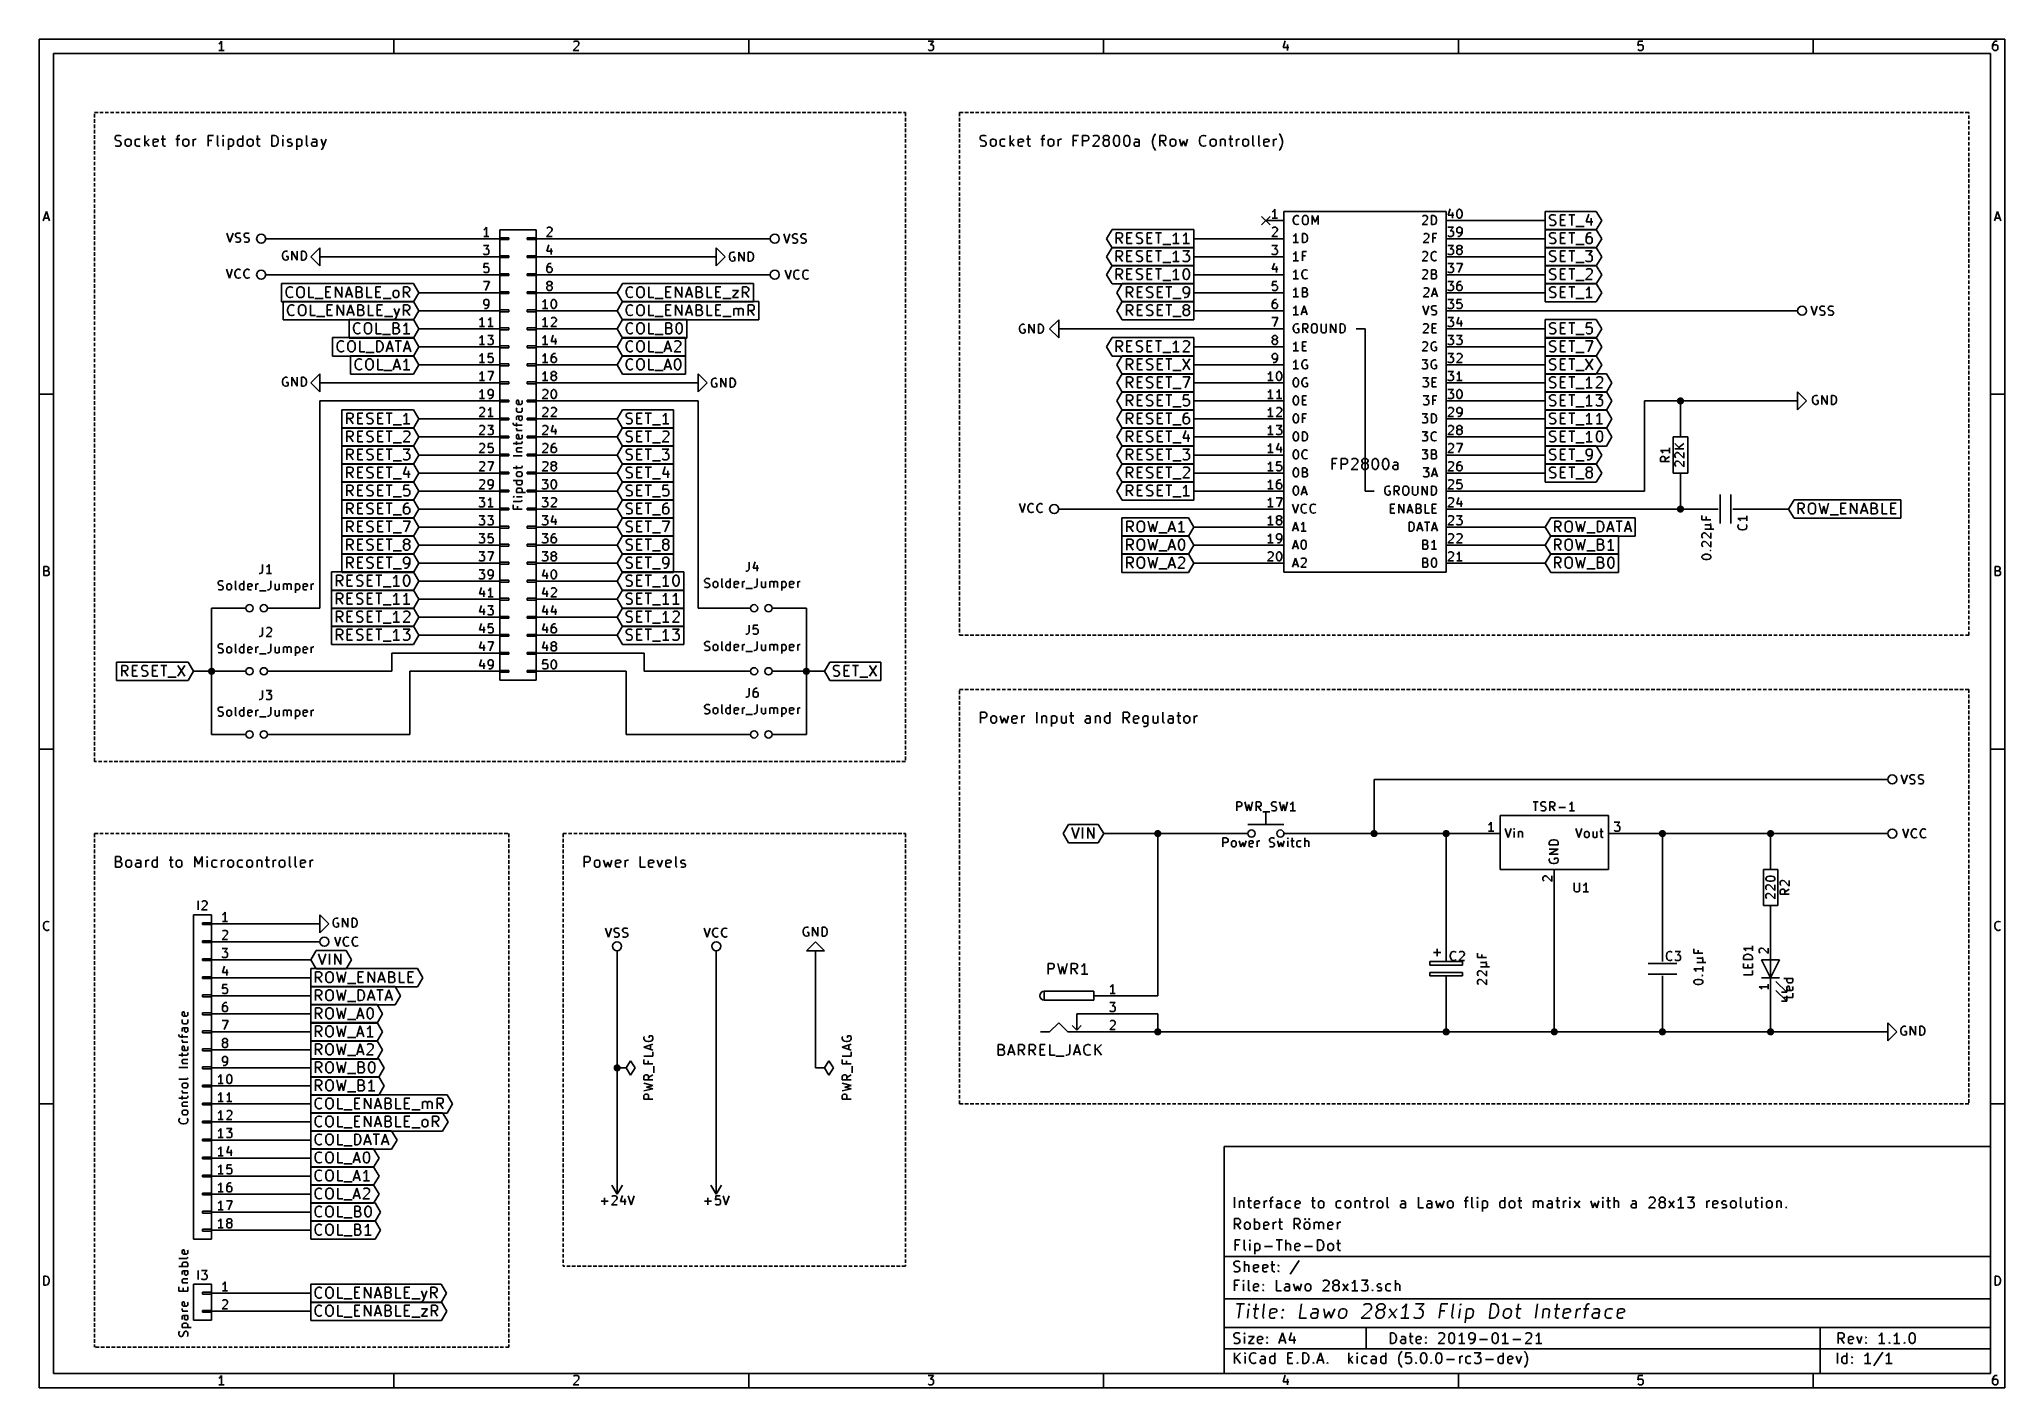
# Model space of a CAD drawing. Extents: x 10 to 287, y -200 to -10.
import ezdxf

# ---------------------------------------------------------------- set-up
doc = ezdxf.new("R2010")
doc.units = 0
doc.header["$MEASUREMENT"] = 0
doc.linetypes.add('DASHED', pattern=[0.75, 0.5, -0.25])
for name, color, linetype in [('BLUE2', 5, 'CONTINUOUS'), ('BLUE3', 171, 'CONTINUOUS'), ('CYAN2', 4, 'CONTINUOUS'), ('GREEN2', 3, 'CONTINUOUS'), ('LYELLOW', 51, 'CONTINUOUS'), ('RED2', 1, 'CONTINUOUS')]:
    doc.layers.add(name, color=color, linetype=linetype)

msp = doc.modelspace()

# ---------------------------------------------------------------- linework, layer by layer
at = {"layer": 'BLUE2', "linetype": 'CONTINUOUS'}
for p, q in [((182.27, -34.9504), (183.49, -36.1696)), ((183.49, -34.9504), (182.27, -36.1696))]:
    msp.add_line(p, q, dxfattribs=at)
at = {"layer": 'BLUE3', "linetype": 'DASHED'}
for p, q in [((17.78, -111.76), (17.78, -20.32)), ((17.78, -20.32), (132.08, -20.32)), ((132.08, -20.32), (132.08, -111.76)), ((139.7, -20.32), (139.7, -93.98)), ((281.94, -20.32), (139.7, -20.32)), ((281.94, -93.98), (281.94, -20.32)), ((139.7, -93.98), (281.94, -93.98)), ((281.94, -101.6), (139.7, -101.6)), ((139.7, -160.02), (139.7, -101.6)), ((281.94, -101.6), (281.94, -160.02)), ((132.08, -111.76), (17.78, -111.76)), ((17.78, -121.92), (76.2, -121.92)), ((17.78, -121.92), (17.78, -194.31)), ((76.2, -121.92), (76.2, -194.31)), ((83.82, -121.92), (83.82, -182.88)), ((83.82, -121.92), (132.08, -121.92)), ((132.08, -121.92), (132.08, -182.88)), ((281.94, -160.02), (139.7, -160.02)), ((132.08, -182.88), (83.82, -182.88)), ((76.2, -194.31), (17.78, -194.31))]:
    msp.add_line(p, q, dxfattribs=at)
at = {"layer": 'BLUE3', "linetype": 'CONTINUOUS'}
for p, q in [((20.6756, -23.8252), (20.7518, -23.6728)), ((20.6756, -23.9776), (20.6756, -23.8252)), ((20.7518, -24.13), (20.6756, -23.9776)), ((20.7518, -23.6728), (20.828, -23.622)), ((20.828, -24.1808), (20.7518, -24.13)), ((20.828, -23.622), (20.955, -23.5458)), ((20.955, -24.257), (20.828, -24.1808)), ((20.955, -23.5458), (21.336, -23.5458)), ((21.2598, -24.3332), (20.955, -24.257)), ((21.4122, -24.4094), (21.2598, -24.3332)), ((21.336, -23.5458), (21.5392, -23.622)), ((21.463, -24.4856), (21.4122, -24.4094)), ((21.4122, -24.9936), (21.463, -24.9174)), ((21.5392, -24.638), (21.463, -24.4856)), ((21.463, -24.9174), (21.5392, -24.765)), ((21.5392, -24.765), (21.5392, -24.638)), ((22.1234, -24.3332), (22.1996, -24.1808)), ((22.1234, -24.765), (22.1234, -24.3332)), ((22.1996, -24.9174), (22.1234, -24.765)), ((22.1996, -24.1808), (22.2758, -24.13)), ((22.2758, -24.9936), (22.1996, -24.9174)), ((22.2758, -24.13), (22.4282, -24.0538)), ((22.4282, -24.0538), (22.6314, -24.0538)), ((22.6314, -24.0538), (22.7838, -24.13)), ((22.7838, -24.13), (22.86, -24.1808)), ((22.86, -24.9174), (22.7838, -24.9936)), ((22.86, -24.1808), (22.9362, -24.3332)), ((22.9362, -24.765), (22.86, -24.9174)), ((22.9362, -24.3332), (22.9362, -24.765)), ((23.495, -24.3332), (23.5712, -24.1808)), ((23.495, -24.765), (23.495, -24.3332)), ((23.5712, -24.9174), (23.495, -24.765)), ((23.5712, -24.1808), (23.6474, -24.13)), ((23.6474, -24.9936), (23.5712, -24.9174)), ((23.6474, -24.13), (23.7998, -24.0538)), ((23.7998, -24.0538), (24.0792, -24.0538)), ((24.0792, -24.0538), (24.2316, -24.13)), ((24.892, -25.0698), (24.892, -23.5458)), ((25.4762, -24.0538), (24.892, -24.638)), ((25.019, -24.4856), (25.4762, -25.0698)), ((26.035, -24.257), (26.1112, -24.13)), ((26.035, -24.8412), (26.035, -24.257)), ((26.7716, -24.4094), (26.035, -24.5618)), ((26.1112, -24.9936), (26.035, -24.8412)), ((26.1112, -24.13), (26.2636, -24.0538)), ((26.2636, -24.0538), (26.543, -24.0538)), ((26.543, -24.0538), (26.6954, -24.13)), ((26.6954, -24.13), (26.7716, -24.257)), ((26.7716, -24.257), (26.7716, -24.4094)), ((27.2034, -24.0538), (27.7876, -24.0538)), ((27.432, -23.5458), (27.432, -24.8412)), ((27.432, -24.8412), (27.5082, -24.9936)), ((29.2354, -24.0538), (29.8196, -24.0538)), ((29.464, -23.749), (29.5402, -23.622)), ((29.464, -25.0698), (29.464, -23.749)), ((29.5402, -23.622), (29.6672, -23.5458)), ((29.6672, -23.5458), (29.8196, -23.5458)), ((30.2514, -24.3332), (30.3276, -24.1808)), ((30.2514, -24.765), (30.2514, -24.3332)), ((30.3276, -24.9174), (30.2514, -24.765)), ((30.3276, -24.1808), (30.4038, -24.13)), ((30.4038, -24.9936), (30.3276, -24.9174)), ((30.4038, -24.13), (30.5562, -24.0538)), ((30.5562, -24.0538), (30.7594, -24.0538)), ((30.7594, -24.0538), (30.9118, -24.13)), ((30.9118, -24.13), (30.988, -24.1808)), ((30.988, -24.9174), (30.9118, -24.9936)), ((30.988, -24.1808), (31.0642, -24.3332)), ((31.0642, -24.765), (30.988, -24.9174)), ((31.0642, -24.3332), (31.0642, -24.765)), ((31.6992, -25.0698), (31.6992, -24.0538)), ((31.6992, -24.3332), (31.7754, -24.1808)), ((31.7754, -24.1808), (31.8516, -24.13)), ((31.8516, -24.13), (32.004, -24.0538)), ((32.004, -24.0538), (32.131, -24.0538)), ((33.8074, -25.0698), (33.8074, -23.5458)), ((33.8074, -23.5458), (34.544, -23.5458)), ((34.3154, -24.257), (33.8074, -24.257)), ((35.1282, -24.8412), (35.1282, -23.5458)), ((35.179, -24.9936), (35.1282, -24.8412)), ((35.9156, -23.5458), (35.8394, -23.622)), ((35.8394, -23.622), (35.9156, -23.6728)), ((35.9918, -23.622), (35.9156, -23.5458)), ((35.9156, -23.5458), (35.9156, -23.6728)), ((35.9156, -23.6728), (35.9918, -23.622)), ((35.9156, -25.0698), (35.9156, -24.0538)), ((36.6522, -24.0538), (36.6522, -25.5778)), ((36.6522, -24.13), (36.7792, -24.0538)), ((36.7792, -24.0538), (37.084, -24.0538)), ((37.084, -24.0538), (37.211, -24.13)), ((37.211, -24.13), (37.2872, -24.1808)), ((37.2872, -24.9174), (37.211, -24.9936)), ((37.2872, -24.1808), (37.3634, -24.3332)), ((37.3634, -24.765), (37.2872, -24.9174)), ((37.3634, -24.3332), (37.3634, -24.765)), ((37.9476, -24.3332), (38.0238, -24.1808)), ((37.9476, -24.765), (37.9476, -24.3332)), ((38.0238, -24.9174), (37.9476, -24.765)), ((38.0238, -24.1808), (38.1, -24.13)), ((38.1, -24.9936), (38.0238, -24.9174)), ((38.1, -24.13), (38.227, -24.0538)), ((38.227, -24.0538), (38.5318, -24.0538)), ((38.5318, -24.0538), (38.6842, -24.13)), ((38.6842, -25.0698), (38.6842, -23.5458)), ((39.3192, -24.3332), (39.3954, -24.1808)), ((39.3192, -24.765), (39.3192, -24.3332)), ((39.3954, -24.9174), (39.3192, -24.765)), ((39.3954, -24.1808), (39.4716, -24.13)), ((39.4716, -24.9936), (39.3954, -24.9174)), ((39.4716, -24.13), (39.624, -24.0538)), ((39.624, -24.0538), (39.8272, -24.0538)), ((39.8272, -24.0538), (39.9796, -24.13)), ((39.9796, -24.13), (40.0558, -24.1808)), ((40.0558, -24.9174), (39.9796, -24.9936)), ((40.0558, -24.1808), (40.132, -24.3332)), ((40.132, -24.765), (40.0558, -24.9174)), ((40.132, -24.3332), (40.132, -24.765)), ((40.5638, -24.0538), (41.148, -24.0538)), ((40.767, -23.5458), (40.767, -24.8412)), ((40.767, -24.8412), (40.8432, -24.9936)), ((42.799, -25.0698), (42.799, -23.5458)), ((42.799, -23.5458), (43.18, -23.5458)), ((43.18, -23.5458), (43.3832, -23.622)), ((43.3832, -23.622), (43.5356, -23.749)), ((43.5356, -24.8412), (43.3832, -24.9936)), ((43.5356, -23.749), (43.6118, -23.9014)), ((43.6118, -24.6888), (43.5356, -24.8412)), ((43.6118, -23.9014), (43.688, -24.1808)), ((43.688, -24.4094), (43.6118, -24.6888)), ((43.688, -24.1808), (43.688, -24.4094)), ((44.323, -23.5458), (44.2722, -23.622)), ((44.2722, -23.622), (44.323, -23.6728)), ((44.3992, -23.622), (44.323, -23.5458)), ((44.323, -23.5458), (44.323, -23.6728)), ((44.323, -23.6728), (44.3992, -23.622)), ((44.323, -25.0698), (44.323, -24.0538)), ((44.9834, -24.257), (45.0596, -24.13)), ((44.9834, -24.3332), (44.9834, -24.257)), ((45.0596, -24.4856), (44.9834, -24.3332)), ((45.0596, -24.13), (45.212, -24.0538)), ((45.212, -24.5618), (45.0596, -24.4856)), ((45.212, -24.0538), (45.4152, -24.0538)), ((45.4152, -24.5618), (45.212, -24.5618)), ((45.4152, -24.0538), (45.5676, -24.13)), ((45.5676, -24.638), (45.4152, -24.5618)), ((45.6438, -24.765), (45.5676, -24.638)), ((45.5676, -24.9936), (45.6438, -24.8412)), ((45.6438, -24.8412), (45.6438, -24.765)), ((46.3042, -24.0538), (46.3042, -25.5778)), ((46.3042, -24.13), (46.4312, -24.0538)), ((46.4312, -24.0538), (46.736, -24.0538)), ((46.736, -24.0538), (46.863, -24.13)), ((46.863, -24.13), (46.9392, -24.1808)), ((46.9392, -24.9174), (46.863, -24.9936)), ((46.9392, -24.1808), (47.0154, -24.3332)), ((47.0154, -24.765), (46.9392, -24.9174)), ((47.0154, -24.3332), (47.0154, -24.765)), ((47.6758, -24.8412), (47.6758, -23.5458)), ((47.752, -24.9936), (47.6758, -24.8412)), ((48.387, -24.6888), (48.4632, -24.5618)), ((48.387, -24.8412), (48.387, -24.6888)), ((48.4632, -24.9936), (48.387, -24.8412)), ((48.6156, -24.0538), (48.4632, -24.13)), ((48.4632, -24.5618), (48.6156, -24.4856)), ((48.895, -24.0538), (48.6156, -24.0538)), ((48.6156, -24.4856), (48.9712, -24.4856)), ((49.0474, -24.13), (48.895, -24.0538)), ((48.9712, -24.4856), (49.1236, -24.4094)), ((49.1236, -24.257), (49.0474, -24.13)), ((49.1236, -25.0698), (49.1236, -24.257)), ((49.7078, -24.0538), (50.0634, -25.0698)), ((50.419, -24.0538), (50.0634, -25.0698)), ((142.596, -23.8252), (142.672, -23.6728)), ((142.596, -23.9776), (142.596, -23.8252)), ((142.672, -24.13), (142.596, -23.9776)), ((142.672, -23.6728), (142.748, -23.622)), ((142.748, -24.1808), (142.672, -24.13)), ((142.748, -23.622), (142.875, -23.5458)), ((142.875, -24.257), (142.748, -24.1808)), ((142.875, -23.5458), (143.256, -23.5458)), ((143.18, -24.3332), (142.875, -24.257)), ((143.332, -24.4094), (143.18, -24.3332)), ((143.256, -23.5458), (143.459, -23.622)), ((143.383, -24.4856), (143.332, -24.4094)), ((143.332, -24.9936), (143.383, -24.9174)), ((143.459, -24.638), (143.383, -24.4856)), ((143.383, -24.9174), (143.459, -24.765)), ((143.459, -24.765), (143.459, -24.638)), ((144.043, -24.3332), (144.12, -24.1808)), ((144.043, -24.765), (144.043, -24.3332)), ((144.12, -24.9174), (144.043, -24.765)), ((144.12, -24.1808), (144.196, -24.13)), ((144.196, -24.9936), (144.12, -24.9174)), ((144.196, -24.13), (144.348, -24.0538)), ((144.348, -24.0538), (144.551, -24.0538)), ((144.551, -24.0538), (144.704, -24.13)), ((144.704, -24.13), (144.78, -24.1808)), ((144.78, -24.9174), (144.704, -24.9936)), ((144.78, -24.1808), (144.856, -24.3332)), ((144.856, -24.765), (144.78, -24.9174)), ((144.856, -24.3332), (144.856, -24.765)), ((145.415, -24.3332), (145.491, -24.1808)), ((145.415, -24.765), (145.415, -24.3332)), ((145.491, -24.9174), (145.415, -24.765)), ((145.491, -24.1808), (145.567, -24.13)), ((145.567, -24.9936), (145.491, -24.9174)), ((145.567, -24.13), (145.72, -24.0538)), ((145.72, -24.0538), (145.999, -24.0538)), ((145.999, -24.0538), (146.152, -24.13)), ((146.812, -25.0698), (146.812, -23.5458)), ((147.396, -24.0538), (146.812, -24.638)), ((146.939, -24.4856), (147.396, -25.0698)), ((147.955, -24.257), (148.031, -24.13)), ((147.955, -24.8412), (147.955, -24.257)), ((148.692, -24.4094), (147.955, -24.5618)), ((148.031, -24.9936), (147.955, -24.8412)), ((148.031, -24.13), (148.184, -24.0538)), ((148.184, -24.0538), (148.463, -24.0538)), ((148.463, -24.0538), (148.615, -24.13)), ((148.615, -24.13), (148.692, -24.257)), ((148.692, -24.257), (148.692, -24.4094)), ((149.123, -24.0538), (149.708, -24.0538)), ((149.352, -23.5458), (149.352, -24.8412)), ((149.352, -24.8412), (149.428, -24.9936)), ((151.155, -24.0538), (151.74, -24.0538)), ((151.384, -23.749), (151.46, -23.622)), ((151.384, -25.0698), (151.384, -23.749)), ((151.46, -23.622), (151.587, -23.5458)), ((151.587, -23.5458), (151.74, -23.5458)), ((152.171, -24.3332), (152.248, -24.1808)), ((152.171, -24.765), (152.171, -24.3332)), ((152.248, -24.9174), (152.171, -24.765)), ((152.248, -24.1808), (152.324, -24.13)), ((152.324, -24.9936), (152.248, -24.9174)), ((152.324, -24.13), (152.476, -24.0538)), ((152.476, -24.0538), (152.679, -24.0538)), ((152.679, -24.0538), (152.832, -24.13)), ((152.832, -24.13), (152.908, -24.1808)), ((152.908, -24.9174), (152.832, -24.9936)), ((152.908, -24.1808), (152.984, -24.3332)), ((152.984, -24.765), (152.908, -24.9174)), ((152.984, -24.3332), (152.984, -24.765)), ((153.619, -25.0698), (153.619, -24.0538)), ((153.619, -24.3332), (153.695, -24.1808)), ((153.695, -24.1808), (153.772, -24.13)), ((153.772, -24.13), (153.924, -24.0538)), ((153.924, -24.0538), (154.051, -24.0538)), ((155.727, -25.0698), (155.727, -23.5458)), ((155.727, -23.5458), (156.464, -23.5458)), ((156.235, -24.257), (155.727, -24.257)), ((157.048, -25.0698), (157.048, -23.5458)), ((157.048, -23.5458), (157.607, -23.5458)), ((157.607, -24.3332), (157.048, -24.3332)), ((157.607, -23.5458), (157.759, -23.622)), ((157.759, -24.257), (157.607, -24.3332)), ((157.759, -23.622), (157.836, -23.6728)), ((157.836, -24.1808), (157.759, -24.257)), ((157.836, -23.6728), (157.912, -23.8252)), ((157.912, -24.0538), (157.836, -24.1808)), ((157.912, -23.8252), (157.912, -24.0538)), ((159.283, -24.1808), (158.42, -25.0698)), ((158.496, -23.6728), (158.572, -23.622)), ((158.572, -23.622), (158.699, -23.5458)), ((158.699, -23.5458), (159.08, -23.5458)), ((159.08, -23.5458), (159.207, -23.622)), ((159.207, -23.622), (159.283, -23.6728)), ((159.283, -23.6728), (159.36, -23.8252)), ((159.36, -23.9776), (159.283, -24.1808)), ((159.36, -23.8252), (159.36, -23.9776)), ((159.944, -23.8252), (160.02, -23.6728)), ((159.944, -23.9014), (159.944, -23.8252)), ((160.02, -24.0538), (159.944, -23.9014)), ((160.02, -24.3332), (159.944, -24.4856)), ((159.944, -24.4856), (159.944, -24.765)), ((159.944, -24.765), (160.02, -24.9174)), ((160.02, -23.6728), (160.096, -23.622)), ((160.096, -24.13), (160.02, -24.0538)), ((160.096, -24.257), (160.02, -24.3332)), ((160.02, -24.9174), (160.096, -24.9936)), ((160.096, -23.622), (160.223, -23.5458)), ((160.223, -24.1808), (160.096, -24.13)), ((160.223, -24.1808), (160.096, -24.257)), ((160.223, -23.5458), (160.528, -23.5458)), ((160.528, -24.1808), (160.223, -24.1808)), ((160.528, -23.5458), (160.655, -23.622)), ((160.655, -24.13), (160.528, -24.1808)), ((160.655, -24.257), (160.528, -24.1808)), ((160.655, -23.622), (160.731, -23.6728)), ((160.731, -24.0538), (160.655, -24.13)), ((160.731, -24.3332), (160.655, -24.257)), ((160.655, -24.9936), (160.731, -24.9174)), ((160.731, -23.6728), (160.807, -23.8252)), ((160.807, -23.9014), (160.731, -24.0538)), ((160.807, -24.4856), (160.731, -24.3332)), ((160.731, -24.9174), (160.807, -24.765)), ((160.807, -23.8252), (160.807, -23.9014)), ((160.807, -24.765), (160.807, -24.4856)), ((161.392, -24.13), (161.468, -23.8252)), ((161.392, -24.4856), (161.392, -24.13)), ((161.468, -24.765), (161.392, -24.4856)), ((161.468, -23.8252), (161.544, -23.6728)), ((161.544, -24.9174), (161.468, -24.765)), ((161.544, -23.6728), (161.62, -23.622)), ((161.62, -24.9936), (161.544, -24.9174)), ((161.62, -23.622), (161.747, -23.5458)), ((161.747, -23.5458), (161.9, -23.5458)), ((161.9, -23.5458), (162.052, -23.622)), ((162.052, -23.622), (162.128, -23.6728)), ((162.128, -24.9174), (162.052, -24.9936)), ((162.128, -23.6728), (162.179, -23.8252)), ((162.179, -24.765), (162.128, -24.9174)), ((162.179, -23.8252), (162.255, -24.13)), ((162.255, -24.4856), (162.179, -24.765)), ((162.255, -24.13), (162.255, -24.4856)), ((162.839, -24.13), (162.916, -23.8252)), ((162.839, -24.4856), (162.839, -24.13)), ((162.916, -24.765), (162.839, -24.4856)), ((162.916, -23.8252), (162.992, -23.6728)), ((162.992, -24.9174), (162.916, -24.765)), ((162.992, -23.6728), (163.068, -23.622)), ((163.068, -24.9936), (162.992, -24.9174)), ((163.068, -23.622), (163.195, -23.5458)), ((163.195, -23.5458), (163.347, -23.5458)), ((163.347, -23.5458), (163.5, -23.622)), ((163.5, -23.622), (163.576, -23.6728)), ((163.576, -24.9174), (163.5, -24.9936)), ((163.576, -23.6728), (163.652, -23.8252)), ((163.652, -24.765), (163.576, -24.9174)), ((163.652, -23.8252), (163.703, -24.13)), ((163.703, -24.4856), (163.652, -24.765)), ((163.703, -24.13), (163.703, -24.4856)), ((164.287, -24.6888), (164.363, -24.5618)), ((164.287, -24.8412), (164.287, -24.6888)), ((164.363, -24.9936), (164.287, -24.8412)), ((164.516, -24.0538), (164.363, -24.13)), ((164.363, -24.5618), (164.516, -24.4856)), ((164.795, -24.0538), (164.516, -24.0538)), ((164.516, -24.4856), (164.871, -24.4856)), ((164.948, -24.13), (164.795, -24.0538)), ((164.871, -24.4856), (165.024, -24.4094)), ((165.024, -24.257), (164.948, -24.13)), ((165.024, -25.0698), (165.024, -24.257)), ((166.903, -24.3332), (166.98, -23.9776)), ((166.903, -24.638), (166.903, -24.3332)), ((166.98, -24.9936), (166.903, -24.638)), ((166.98, -23.9776), (167.056, -23.749)), ((167.056, -23.749), (167.132, -23.622)), ((167.132, -23.622), (167.259, -23.3934)), ((167.259, -23.3934), (167.335, -23.3172)), ((167.919, -25.0698), (167.919, -23.5458)), ((167.919, -23.5458), (168.504, -23.5458)), ((168.504, -24.3332), (167.919, -24.3332)), ((168.783, -25.0698), (168.275, -24.3332)), ((168.504, -23.5458), (168.656, -23.622)), ((168.656, -24.257), (168.504, -24.3332)), ((168.656, -23.622), (168.732, -23.6728)), ((168.732, -24.1808), (168.656, -24.257)), ((168.732, -23.6728), (168.783, -23.8252)), ((168.783, -24.0538), (168.732, -24.1808)), ((168.783, -23.8252), (168.783, -24.0538)), ((169.367, -24.3332), (169.443, -24.1808)), ((169.367, -24.765), (169.367, -24.3332)), ((169.443, -24.9174), (169.367, -24.765)), ((169.443, -24.1808), (169.52, -24.13)), ((169.52, -24.9936), (169.443, -24.9174)), ((169.52, -24.13), (169.672, -24.0538)), ((169.672, -24.0538), (169.875, -24.0538)), ((169.875, -24.0538), (170.028, -24.13)), ((170.028, -24.13), (170.104, -24.1808)), ((170.104, -24.9174), (170.028, -24.9936)), ((170.104, -24.1808), (170.18, -24.3332)), ((170.18, -24.765), (170.104, -24.9174)), ((170.18, -24.3332), (170.18, -24.765)), ((170.688, -24.0538), (170.967, -25.0698)), ((170.967, -25.0698), (171.272, -24.3332)), ((171.272, -24.3332), (171.552, -25.0698)), ((171.552, -25.0698), (171.831, -24.0538)), ((173.507, -24.1808), (173.584, -23.9014)), ((173.507, -24.4094), (173.507, -24.1808)), ((173.584, -24.6888), (173.507, -24.4094)), ((173.584, -23.9014), (173.66, -23.749)), ((173.66, -24.8412), (173.584, -24.6888)), ((173.66, -23.749), (173.812, -23.622)), ((173.812, -24.9936), (173.66, -24.8412)), ((173.812, -23.622), (174.015, -23.5458)), ((174.015, -23.5458), (174.168, -23.5458)), ((174.168, -23.5458), (174.371, -23.622)), ((174.371, -23.622), (174.447, -23.6728)), ((174.447, -24.9174), (174.371, -24.9936)), ((175.031, -24.3332), (175.108, -24.1808)), ((175.031, -24.765), (175.031, -24.3332)), ((175.108, -24.9174), (175.031, -24.765)), ((175.108, -24.1808), (175.184, -24.13)), ((175.184, -24.9936), (175.108, -24.9174)), ((175.184, -24.13), (175.336, -24.0538)), ((175.336, -24.0538), (175.539, -24.0538)), ((175.539, -24.0538), (175.692, -24.13)), ((175.692, -24.13), (175.768, -24.1808)), ((175.768, -24.9174), (175.692, -24.9936)), ((175.768, -24.1808), (175.844, -24.3332)), ((175.844, -24.765), (175.768, -24.9174)), ((175.844, -24.3332), (175.844, -24.765)), ((176.479, -24.0538), (176.479, -25.0698)), ((176.479, -24.1808), (176.555, -24.13)), ((176.555, -24.13), (176.708, -24.0538)), ((176.708, -24.0538), (176.911, -24.0538)), ((176.911, -24.0538), (177.063, -24.13)), ((177.063, -24.13), (177.14, -24.257)), ((177.14, -24.257), (177.14, -25.0698)), ((177.648, -24.0538), (178.232, -24.0538)), ((177.876, -23.5458), (177.876, -24.8412)), ((177.876, -24.8412), (177.927, -24.9936)), ((178.74, -25.0698), (178.74, -24.0538)), ((178.74, -24.3332), (178.816, -24.1808)), ((178.816, -24.1808), (178.892, -24.13)), ((178.892, -24.13), (179.019, -24.0538)), ((179.019, -24.0538), (179.172, -24.0538)), ((179.603, -24.3332), (179.68, -24.1808)), ((179.603, -24.765), (179.603, -24.3332)), ((179.68, -24.9174), (179.603, -24.765)), ((179.68, -24.1808), (179.756, -24.13)), ((179.756, -24.9936), (179.68, -24.9174)), ((179.756, -24.13), (179.908, -24.0538)), ((179.908, -24.0538), (180.111, -24.0538)), ((180.111, -24.0538), (180.264, -24.13)), ((180.264, -24.13), (180.34, -24.1808)), ((180.34, -24.9174), (180.264, -24.9936)), ((180.34, -24.1808), (180.416, -24.3332)), ((180.416, -24.765), (180.34, -24.9174)), ((180.416, -24.3332), (180.416, -24.765)), ((181.051, -24.8412), (181.051, -23.5458)), ((181.127, -24.9936), (181.051, -24.8412)), ((181.864, -24.8412), (181.864, -23.5458)), ((181.915, -24.9936), (181.864, -24.8412)), ((182.575, -24.257), (182.651, -24.13)), ((182.575, -24.8412), (182.575, -24.257)), ((183.312, -24.4094), (182.575, -24.5618)), ((182.651, -24.9936), (182.575, -24.8412)), ((182.651, -24.13), (182.804, -24.0538)), ((182.804, -24.0538), (183.083, -24.0538)), ((183.083, -24.0538), (183.236, -24.13)), ((183.236, -24.13), (183.312, -24.257)), ((183.312, -24.257), (183.312, -24.4094)), ((183.947, -25.0698), (183.947, -24.0538)), ((183.947, -24.3332), (184.023, -24.1808)), ((184.023, -24.1808), (184.099, -24.13)), ((184.099, -24.13), (184.252, -24.0538)), ((184.252, -24.0538), (184.404, -24.0538)), ((184.836, -23.3934), (184.76, -23.3172)), ((184.963, -23.622), (184.836, -23.3934)), ((185.039, -23.749), (184.963, -23.622)), ((185.115, -23.9776), (185.039, -23.749)), ((185.191, -24.3332), (185.115, -23.9776)), ((185.115, -24.9936), (185.191, -24.638)), ((185.191, -24.638), (185.191, -24.3332)), ((20.6756, -24.9936), (20.9042, -25.0698)), ((20.9042, -25.0698), (21.2598, -25.0698)), ((21.2598, -25.0698), (21.4122, -24.9936)), ((22.4282, -25.0698), (22.2758, -24.9936)), ((22.6314, -25.0698), (22.4282, -25.0698)), ((22.7838, -24.9936), (22.6314, -25.0698)), ((23.7998, -25.0698), (23.6474, -24.9936)), ((24.0792, -25.0698), (23.7998, -25.0698)), ((24.2316, -24.9936), (24.0792, -25.0698)), ((26.2636, -25.0698), (26.1112, -24.9936)), ((26.543, -25.0698), (26.2636, -25.0698)), ((26.6954, -24.9936), (26.543, -25.0698)), ((27.5082, -24.9936), (27.6352, -25.0698)), ((27.6352, -25.0698), (27.7876, -25.0698)), ((30.5562, -25.0698), (30.4038, -24.9936)), ((30.7594, -25.0698), (30.5562, -25.0698)), ((30.9118, -24.9936), (30.7594, -25.0698)), ((35.3314, -25.0698), (35.179, -24.9936)), ((36.7792, -25.0698), (36.6522, -24.9936)), ((37.084, -25.0698), (36.7792, -25.0698)), ((37.211, -24.9936), (37.084, -25.0698)), ((38.227, -25.0698), (38.1, -24.9936)), ((38.5318, -25.0698), (38.227, -25.0698)), ((38.6842, -24.9936), (38.5318, -25.0698)), ((39.624, -25.0698), (39.4716, -24.9936)), ((39.8272, -25.0698), (39.624, -25.0698)), ((39.9796, -24.9936), (39.8272, -25.0698)), ((40.8432, -24.9936), (40.9956, -25.0698)), ((40.9956, -25.0698), (41.148, -25.0698)), ((43.18, -25.0698), (42.799, -25.0698)), ((43.3832, -24.9936), (43.18, -25.0698)), ((44.9834, -24.9936), (45.1358, -25.0698)), ((45.1358, -25.0698), (45.4152, -25.0698)), ((45.4152, -25.0698), (45.5676, -24.9936)), ((46.4312, -25.0698), (46.3042, -24.9936)), ((46.736, -25.0698), (46.4312, -25.0698)), ((46.863, -24.9936), (46.736, -25.0698)), ((47.879, -25.0698), (47.752, -24.9936)), ((48.6156, -25.0698), (48.4632, -24.9936)), ((48.9712, -25.0698), (48.6156, -25.0698)), ((49.1236, -24.9936), (48.9712, -25.0698)), ((49.8348, -25.5016), (49.7078, -25.5778)), ((49.911, -25.4254), (49.8348, -25.5016)), ((50.0634, -25.0698), (49.911, -25.4254)), ((142.596, -24.9936), (142.824, -25.0698)), ((142.824, -25.0698), (143.18, -25.0698)), ((143.18, -25.0698), (143.332, -24.9936)), ((144.348, -25.0698), (144.196, -24.9936)), ((144.551, -25.0698), (144.348, -25.0698)), ((144.704, -24.9936), (144.551, -25.0698)), ((145.72, -25.0698), (145.567, -24.9936)), ((145.999, -25.0698), (145.72, -25.0698)), ((146.152, -24.9936), (145.999, -25.0698)), ((148.184, -25.0698), (148.031, -24.9936)), ((148.463, -25.0698), (148.184, -25.0698)), ((148.615, -24.9936), (148.463, -25.0698)), ((149.428, -24.9936), (149.555, -25.0698)), ((149.555, -25.0698), (149.708, -25.0698)), ((152.476, -25.0698), (152.324, -24.9936)), ((152.679, -25.0698), (152.476, -25.0698)), ((152.832, -24.9936), (152.679, -25.0698)), ((158.42, -25.0698), (159.36, -25.0698)), ((160.096, -24.9936), (160.223, -25.0698)), ((160.223, -25.0698), (160.528, -25.0698)), ((160.528, -25.0698), (160.655, -24.9936)), ((161.747, -25.0698), (161.62, -24.9936)), ((161.9, -25.0698), (161.747, -25.0698)), ((162.052, -24.9936), (161.9, -25.0698)), ((163.195, -25.0698), (163.068, -24.9936)), ((163.347, -25.0698), (163.195, -25.0698)), ((163.5, -24.9936), (163.347, -25.0698)), ((164.516, -25.0698), (164.363, -24.9936)), ((164.871, -25.0698), (164.516, -25.0698)), ((165.024, -24.9936), (164.871, -25.0698)), ((167.056, -25.1968), (166.98, -24.9936)), ((167.132, -25.3492), (167.056, -25.1968)), ((167.259, -25.5778), (167.132, -25.3492)), ((167.335, -25.654), (167.259, -25.5778)), ((169.672, -25.0698), (169.52, -24.9936)), ((169.875, -25.0698), (169.672, -25.0698)), ((170.028, -24.9936), (169.875, -25.0698)), ((174.015, -25.0698), (173.812, -24.9936)), ((174.168, -25.0698), (174.015, -25.0698)), ((174.371, -24.9936), (174.168, -25.0698)), ((175.336, -25.0698), (175.184, -24.9936)), ((175.539, -25.0698), (175.336, -25.0698)), ((175.692, -24.9936), (175.539, -25.0698)), ((177.927, -24.9936), (178.079, -25.0698)), ((178.079, -25.0698), (178.232, -25.0698)), ((179.908, -25.0698), (179.756, -24.9936)), ((180.111, -25.0698), (179.908, -25.0698)), ((180.264, -24.9936), (180.111, -25.0698)), ((181.28, -25.0698), (181.127, -24.9936)), ((182.067, -25.0698), (181.915, -24.9936)), ((182.804, -25.0698), (182.651, -24.9936)), ((183.083, -25.0698), (182.804, -25.0698)), ((183.236, -24.9936), (183.083, -25.0698)), ((184.76, -25.654), (184.836, -25.5778)), ((184.836, -25.5778), (184.963, -25.3492)), ((184.963, -25.3492), (185.039, -25.1968)), ((185.039, -25.1968), (185.115, -24.9936)), ((142.672, -106.35), (142.672, -104.826)), ((142.672, -104.826), (143.256, -104.826)), ((143.256, -104.826), (143.383, -104.902)), ((143.383, -104.902), (143.459, -104.953)), ((143.459, -104.953), (143.535, -105.105)), ((143.535, -105.105), (143.535, -105.334)), ((150.571, -106.35), (150.571, -104.826)), ((155.448, -104.826), (155.448, -106.121)), ((160.884, -106.35), (160.884, -104.826)), ((162.763, -106.35), (162.763, -104.826)), ((162.763, -104.826), (163.347, -104.826)), ((163.347, -104.826), (163.5, -104.902)), ((163.5, -104.902), (163.576, -104.953)), ((163.576, -104.953), (163.652, -105.105)), ((163.652, -105.105), (163.652, -105.334)), ((168.351, -106.121), (168.351, -104.826)), ((170.536, -104.826), (170.536, -106.121)), ((143.256, -105.613), (142.672, -105.613)), ((143.383, -105.537), (143.256, -105.613)), ((143.459, -105.461), (143.383, -105.537)), ((143.535, -105.334), (143.459, -105.461)), ((144.12, -105.613), (144.196, -105.461)), ((144.12, -106.045), (144.12, -105.613)), ((144.196, -106.197), (144.12, -106.045)), ((144.196, -105.461), (144.272, -105.41)), ((144.272, -106.274), (144.196, -106.197)), ((144.272, -105.41), (144.399, -105.334)), ((144.399, -106.35), (144.272, -106.274)), ((144.399, -105.334), (144.628, -105.334)), ((144.628, -106.35), (144.399, -106.35)), ((144.628, -105.334), (144.78, -105.41)), ((144.78, -106.274), (144.628, -106.35)), ((144.78, -105.41), (144.856, -105.461)), ((144.856, -106.197), (144.78, -106.274)), ((144.856, -105.461), (144.907, -105.613)), ((144.907, -106.045), (144.856, -106.197)), ((144.907, -105.613), (144.907, -106.045)), ((145.415, -105.334), (145.72, -106.35)), ((145.72, -106.35), (145.999, -105.613)), ((145.999, -105.613), (146.304, -106.35)), ((146.304, -106.35), (146.583, -105.334)), ((147.091, -105.537), (147.168, -105.41)), ((147.091, -106.121), (147.091, -105.537)), ((147.828, -105.689), (147.091, -105.842)), ((147.168, -106.274), (147.091, -106.121)), ((147.168, -105.41), (147.32, -105.334)), ((147.32, -106.35), (147.168, -106.274)), ((147.32, -105.334), (147.599, -105.334)), ((147.599, -106.35), (147.32, -106.35)), ((147.599, -105.334), (147.752, -105.41)), ((147.752, -106.274), (147.599, -106.35)), ((147.752, -105.41), (147.828, -105.537)), ((147.828, -105.537), (147.828, -105.689)), ((148.463, -106.35), (148.463, -105.334)), ((148.463, -105.613), (148.539, -105.461)), ((148.539, -105.461), (148.615, -105.41)), ((148.615, -105.41), (148.768, -105.334)), ((148.768, -105.334), (148.92, -105.334)), ((151.308, -105.334), (151.308, -106.35)), ((151.308, -105.461), (151.384, -105.41)), ((151.384, -105.41), (151.511, -105.334)), ((151.511, -105.334), (151.74, -105.334)), ((151.74, -105.334), (151.892, -105.41)), ((151.892, -105.41), (151.968, -105.537)), ((151.968, -105.537), (151.968, -106.35)), ((152.679, -105.334), (152.679, -106.858)), ((152.679, -105.41), (152.832, -105.334)), ((152.832, -106.35), (152.679, -106.274)), ((152.832, -105.334), (153.111, -105.334)), ((153.111, -106.35), (152.832, -106.35)), ((153.111, -105.334), (153.264, -105.41)), ((153.264, -106.274), (153.111, -106.35)), ((153.264, -105.41), (153.34, -105.461)), ((153.34, -106.197), (153.264, -106.274)), ((153.34, -105.461), (153.416, -105.613)), ((153.416, -106.045), (153.34, -106.197)), ((153.416, -105.613), (153.416, -106.045)), ((154.051, -105.334), (154.051, -106.121)), ((154.051, -106.121), (154.127, -106.274)), ((154.127, -106.274), (154.28, -106.35)), ((154.28, -106.35), (154.508, -106.35)), ((154.508, -106.35), (154.635, -106.274)), ((154.635, -106.274), (154.711, -106.197)), ((154.711, -105.334), (154.711, -106.35)), ((155.219, -105.334), (155.804, -105.334)), ((155.448, -106.121), (155.524, -106.274)), ((155.524, -106.274), (155.651, -106.35)), ((155.651, -106.35), (155.804, -106.35)), ((157.404, -105.969), (157.48, -105.842)), ((157.404, -106.121), (157.404, -105.969)), ((157.48, -106.274), (157.404, -106.121)), ((157.607, -105.334), (157.48, -105.41)), ((157.48, -105.842), (157.607, -105.766)), ((157.607, -106.35), (157.48, -106.274)), ((157.912, -105.334), (157.607, -105.334)), ((157.607, -105.766), (157.988, -105.766)), ((157.988, -106.35), (157.607, -106.35)), ((158.064, -105.41), (157.912, -105.334)), ((157.988, -105.766), (158.115, -105.689)), ((158.115, -106.274), (157.988, -106.35)), ((158.115, -105.537), (158.064, -105.41)), ((158.115, -106.35), (158.115, -105.537)), ((158.852, -105.334), (158.852, -106.35)), ((158.852, -105.461), (158.928, -105.41)), ((158.928, -105.41), (159.08, -105.334)), ((159.08, -105.334), (159.283, -105.334)), ((159.283, -105.334), (159.436, -105.41)), ((159.436, -105.41), (159.512, -105.537)), ((159.512, -105.537), (159.512, -106.35)), ((160.147, -105.613), (160.223, -105.461)), ((160.147, -106.045), (160.147, -105.613)), ((160.223, -106.197), (160.147, -106.045)), ((160.223, -105.461), (160.299, -105.41)), ((160.299, -106.274), (160.223, -106.197)), ((160.299, -105.41), (160.452, -105.334)), ((160.452, -106.35), (160.299, -106.274)), ((160.452, -105.334), (160.731, -105.334)), ((160.731, -106.35), (160.452, -106.35)), ((160.731, -105.334), (160.884, -105.41)), ((160.884, -106.274), (160.731, -106.35)), ((163.347, -105.613), (162.763, -105.613)), ((163.652, -106.35), (163.144, -105.613)), ((163.5, -105.537), (163.347, -105.613)), ((163.576, -105.461), (163.5, -105.537)), ((163.652, -105.334), (163.576, -105.461)), ((164.211, -105.537), (164.287, -105.41)), ((164.211, -106.121), (164.211, -105.537)), ((164.948, -105.689), (164.211, -105.842)), ((164.287, -106.274), (164.211, -106.121)), ((164.287, -105.41), (164.44, -105.334)), ((164.44, -106.35), (164.287, -106.274)), ((164.44, -105.334), (164.719, -105.334)), ((164.719, -106.35), (164.44, -106.35)), ((164.719, -105.334), (164.871, -105.41)), ((164.871, -106.274), (164.719, -106.35)), ((164.871, -105.41), (164.948, -105.537)), ((164.948, -105.537), (164.948, -105.689)), ((165.532, -105.613), (165.608, -105.461)), ((165.532, -106.045), (165.532, -105.613)), ((165.608, -106.197), (165.532, -106.045)), ((165.608, -105.461), (165.684, -105.41)), ((165.684, -106.274), (165.608, -106.197)), ((165.735, -106.858), (165.608, -106.782)), ((165.684, -105.41), (165.811, -105.334)), ((165.811, -106.35), (165.684, -106.274)), ((165.964, -106.858), (165.735, -106.858)), ((165.811, -105.334), (166.116, -105.334)), ((166.116, -106.35), (165.811, -106.35)), ((166.116, -106.782), (165.964, -106.858)), ((166.116, -105.334), (166.243, -105.41)), ((166.243, -106.274), (166.116, -106.35)), ((166.192, -106.705), (166.116, -106.782)), ((166.243, -106.553), (166.192, -106.705)), ((166.243, -105.334), (166.243, -106.553)), ((166.98, -105.334), (166.98, -106.121)), ((166.98, -106.121), (167.056, -106.274)), ((167.056, -106.274), (167.208, -106.35)), ((167.208, -106.35), (167.411, -106.35)), ((167.411, -106.35), (167.564, -106.274)), ((167.564, -106.274), (167.64, -106.197)), ((167.64, -105.334), (167.64, -106.35)), ((168.427, -106.274), (168.351, -106.121)), ((168.58, -106.35), (168.427, -106.274)), ((169.088, -105.969), (169.164, -105.842)), ((169.088, -106.121), (169.088, -105.969)), ((169.164, -106.274), (169.088, -106.121)), ((169.291, -105.334), (169.164, -105.41)), ((169.164, -105.842), (169.291, -105.766)), ((169.291, -106.35), (169.164, -106.274)), ((169.596, -105.334), (169.291, -105.334)), ((169.291, -105.766), (169.672, -105.766)), ((169.672, -106.35), (169.291, -106.35)), ((169.748, -105.41), (169.596, -105.334)), ((169.672, -105.766), (169.799, -105.689)), ((169.799, -106.274), (169.672, -106.35)), ((169.799, -105.537), (169.748, -105.41)), ((169.799, -106.35), (169.799, -105.537)), ((170.307, -105.334), (170.891, -105.334)), ((170.536, -106.121), (170.612, -106.274)), ((170.612, -106.274), (170.764, -106.35)), ((170.764, -106.35), (170.891, -106.35)), ((171.323, -105.613), (171.399, -105.461)), ((171.323, -106.045), (171.323, -105.613)), ((171.399, -106.197), (171.323, -106.045)), ((171.399, -105.461), (171.475, -105.41)), ((171.475, -106.274), (171.399, -106.197)), ((171.475, -105.41), (171.628, -105.334)), ((171.628, -106.35), (171.475, -106.274)), ((171.628, -105.334), (171.831, -105.334)), ((171.831, -106.35), (171.628, -106.35)), ((171.831, -105.334), (171.983, -105.41)), ((171.983, -106.274), (171.831, -106.35)), ((171.983, -105.41), (172.06, -105.461)), ((172.06, -106.197), (171.983, -106.274)), ((172.06, -105.461), (172.136, -105.613)), ((172.136, -106.045), (172.06, -106.197)), ((172.136, -105.613), (172.136, -106.045)), ((172.771, -106.35), (172.771, -105.334)), ((172.771, -105.613), (172.847, -105.461)), ((172.847, -105.461), (172.923, -105.41)), ((172.923, -105.41), (173.076, -105.334)), ((173.076, -105.334), (173.228, -105.334)), ((20.7518, -126.67), (20.7518, -125.146)), ((20.7518, -125.146), (21.2598, -125.146)), ((21.2598, -125.857), (20.7518, -125.857)), ((21.336, -126.67), (20.7518, -126.67)), ((21.2598, -125.146), (21.4122, -125.222)), ((21.4122, -125.781), (21.2598, -125.857)), ((21.2598, -125.857), (21.463, -125.933)), ((21.463, -126.594), (21.336, -126.67)), ((21.4122, -125.222), (21.463, -125.273)), ((21.463, -125.73), (21.4122, -125.781)), ((21.463, -125.273), (21.5392, -125.425)), ((21.5392, -125.578), (21.463, -125.73)), ((21.463, -125.933), (21.5392, -126.009)), ((21.5392, -126.517), (21.463, -126.594)), ((21.5392, -125.425), (21.5392, -125.578)), ((21.5392, -126.009), (21.6154, -126.162)), ((21.6154, -126.365), (21.5392, -126.517)), ((21.6154, -126.162), (21.6154, -126.365)), ((22.1996, -125.933), (22.2758, -125.781)), ((22.1996, -126.365), (22.1996, -125.933)), ((22.2758, -126.517), (22.1996, -126.365)), ((22.2758, -125.781), (22.352, -125.73)), ((22.352, -126.594), (22.2758, -126.517)), ((22.352, -125.73), (22.479, -125.654)), ((22.479, -126.67), (22.352, -126.594)), ((22.479, -125.654), (22.7076, -125.654)), ((22.7076, -126.67), (22.479, -126.67)), ((22.7076, -125.654), (22.86, -125.73)), ((22.86, -126.594), (22.7076, -126.67)), ((22.86, -125.73), (22.9362, -125.781)), ((22.9362, -126.517), (22.86, -126.594)), ((22.9362, -125.781), (22.987, -125.933)), ((22.987, -126.365), (22.9362, -126.517)), ((22.987, -125.933), (22.987, -126.365)), ((23.5712, -126.289), (23.6474, -126.162)), ((23.5712, -126.441), (23.5712, -126.289)), ((23.6474, -126.594), (23.5712, -126.441)), ((23.7998, -125.654), (23.6474, -125.73)), ((23.6474, -126.162), (23.7998, -126.086)), ((23.7998, -126.67), (23.6474, -126.594)), ((24.0792, -125.654), (23.7998, -125.654)), ((23.7998, -126.086), (24.1554, -126.086)), ((24.1554, -126.67), (23.7998, -126.67)), ((24.2316, -125.73), (24.0792, -125.654)), ((24.1554, -126.086), (24.3078, -126.009)), ((24.3078, -126.594), (24.1554, -126.67)), ((24.3078, -125.857), (24.2316, -125.73)), ((24.3078, -126.67), (24.3078, -125.857)), ((25.019, -126.67), (25.019, -125.654)), ((25.019, -125.933), (25.0952, -125.781)), ((25.0952, -125.781), (25.1714, -125.73)), ((25.1714, -125.73), (25.3238, -125.654)), ((25.3238, -125.654), (25.4762, -125.654)), ((25.908, -125.933), (25.9842, -125.781)), ((25.908, -126.365), (25.908, -125.933)), ((25.9842, -126.517), (25.908, -126.365)), ((25.9842, -125.781), (26.035, -125.73)), ((26.035, -126.594), (25.9842, -126.517)), ((26.035, -125.73), (26.1874, -125.654)), ((26.1874, -126.67), (26.035, -126.594)), ((26.1874, -125.654), (26.4922, -125.654)), ((26.4922, -126.67), (26.1874, -126.67)), ((26.4922, -125.654), (26.6192, -125.73)), ((26.6192, -126.594), (26.4922, -126.67)), ((26.6192, -126.67), (26.6192, -125.146)), ((28.2956, -125.654), (28.8798, -125.654)), ((28.5242, -125.146), (28.5242, -126.441)), ((28.5242, -126.441), (28.575, -126.594)), ((28.575, -126.594), (28.7274, -126.67)), ((28.7274, -126.67), (28.8798, -126.67)), ((29.3116, -125.933), (29.3878, -125.781)), ((29.3116, -126.365), (29.3116, -125.933)), ((29.3878, -126.517), (29.3116, -126.365)), ((29.3878, -125.781), (29.464, -125.73)), ((29.464, -126.594), (29.3878, -126.517)), ((29.464, -125.73), (29.591, -125.654)), ((29.591, -126.67), (29.464, -126.594)), ((29.591, -125.654), (29.8196, -125.654)), ((29.8196, -126.67), (29.591, -126.67)), ((29.8196, -125.654), (29.972, -125.73)), ((29.972, -126.594), (29.8196, -126.67)), ((29.972, -125.73), (30.0482, -125.781)), ((30.0482, -126.517), (29.972, -126.594)), ((30.0482, -125.781), (30.099, -125.933)), ((30.099, -126.365), (30.0482, -126.517)), ((30.099, -125.933), (30.099, -126.365)), ((31.9278, -126.67), (31.9278, -125.146)), ((31.9278, -125.146), (32.4358, -126.238)), ((32.4358, -126.238), (32.9438, -125.146)), ((32.9438, -125.146), (32.9438, -126.67)), ((33.655, -125.146), (33.6042, -125.222)), ((33.6042, -125.222), (33.655, -125.273)), ((33.7312, -125.222), (33.655, -125.146)), ((33.655, -125.146), (33.655, -125.273)), ((33.655, -125.273), (33.7312, -125.222)), ((33.655, -126.67), (33.655, -125.654)), ((34.3154, -125.933), (34.3916, -125.781)), ((34.3154, -126.365), (34.3154, -125.933)), ((34.3916, -126.517), (34.3154, -126.365)), ((34.3916, -125.781), (34.4678, -125.73)), ((34.4678, -126.594), (34.3916, -126.517)), ((34.4678, -125.73), (34.6202, -125.654)), ((34.6202, -126.67), (34.4678, -126.594)), ((34.6202, -125.654), (34.8996, -125.654)), ((34.8996, -126.67), (34.6202, -126.67)), ((34.8996, -125.654), (35.052, -125.73)), ((35.052, -126.594), (34.8996, -126.67)), ((35.687, -126.67), (35.687, -125.654)), ((35.687, -125.933), (35.7632, -125.781)), ((35.7632, -125.781), (35.8394, -125.73)), ((35.8394, -125.73), (35.9918, -125.654)), ((35.9918, -125.654), (36.1442, -125.654)), ((36.576, -125.933), (36.6522, -125.781)), ((36.576, -126.365), (36.576, -125.933)), ((36.6522, -126.517), (36.576, -126.365)), ((36.6522, -125.781), (36.703, -125.73)), ((36.703, -126.594), (36.6522, -126.517)), ((36.703, -125.73), (36.8554, -125.654)), ((36.8554, -126.67), (36.703, -126.594)), ((36.8554, -125.654), (37.084, -125.654)), ((37.084, -126.67), (36.8554, -126.67)), ((37.084, -125.654), (37.211, -125.73)), ((37.211, -126.594), (37.084, -126.67)), ((37.211, -125.73), (37.2872, -125.781)), ((37.2872, -126.517), (37.211, -126.594)), ((37.2872, -125.781), (37.3634, -125.933)), ((37.3634, -126.365), (37.2872, -126.517)), ((37.3634, -125.933), (37.3634, -126.365)), ((37.9476, -125.933), (38.0238, -125.781)), ((37.9476, -126.365), (37.9476, -125.933)), ((38.0238, -126.517), (37.9476, -126.365)), ((38.0238, -125.781), (38.1, -125.73)), ((38.1, -126.594), (38.0238, -126.517)), ((38.1, -125.73), (38.227, -125.654)), ((38.227, -126.67), (38.1, -126.594)), ((38.227, -125.654), (38.5318, -125.654)), ((38.5318, -126.67), (38.227, -126.67)), ((38.5318, -125.654), (38.6842, -125.73)), ((38.6842, -126.594), (38.5318, -126.67)), ((39.243, -125.933), (39.3192, -125.781)), ((39.243, -126.365), (39.243, -125.933)), ((39.3192, -126.517), (39.243, -126.365)), ((39.3192, -125.781), (39.3954, -125.73)), ((39.3954, -126.594), (39.3192, -126.517)), ((39.3954, -125.73), (39.5478, -125.654)), ((39.5478, -126.67), (39.3954, -126.594)), ((39.5478, -125.654), (39.751, -125.654)), ((39.751, -126.67), (39.5478, -126.67)), ((39.751, -125.654), (39.9034, -125.73)), ((39.9034, -126.594), (39.751, -126.67)), ((39.9034, -125.73), (39.9796, -125.781)), ((39.9796, -126.517), (39.9034, -126.594)), ((39.9796, -125.781), (40.0558, -125.933)), ((40.0558, -126.365), (39.9796, -126.517)), ((40.0558, -125.933), (40.0558, -126.365)), ((40.7162, -125.654), (40.7162, -126.67)), ((40.7162, -125.781), (40.767, -125.73)), ((40.767, -125.73), (40.9194, -125.654)), ((40.9194, -125.654), (41.148, -125.654)), ((41.148, -125.654), (41.275, -125.73)), ((41.275, -125.73), (41.3512, -125.857)), ((41.3512, -125.857), (41.3512, -126.67)), ((41.8592, -125.654), (42.4434, -125.654)), ((42.0878, -125.146), (42.0878, -126.441)), ((42.0878, -126.441), (42.164, -126.594)), ((42.164, -126.594), (42.291, -126.67)), ((42.291, -126.67), (42.4434, -126.67)), ((42.9514, -126.67), (42.9514, -125.654)), ((42.9514, -125.933), (43.0276, -125.781)), ((43.0276, -125.781), (43.1038, -125.73)), ((43.1038, -125.73), (43.2562, -125.654)), ((43.2562, -125.654), (43.3832, -125.654)), ((43.815, -125.933), (43.8912, -125.781)), ((43.815, -126.365), (43.815, -125.933)), ((43.8912, -126.517), (43.815, -126.365)), ((43.8912, -125.781), (43.9674, -125.73)), ((43.9674, -126.594), (43.8912, -126.517)), ((43.9674, -125.73), (44.1198, -125.654)), ((44.1198, -126.67), (43.9674, -126.594)), ((44.1198, -125.654), (44.323, -125.654)), ((44.323, -126.67), (44.1198, -126.67)), ((44.323, -125.654), (44.4754, -125.73)), ((44.4754, -126.594), (44.323, -126.67)), ((44.4754, -125.73), (44.5516, -125.781)), ((44.5516, -126.517), (44.4754, -126.594)), ((44.5516, -125.781), (44.6278, -125.933)), ((44.6278, -126.365), (44.5516, -126.517)), ((44.6278, -125.933), (44.6278, -126.365)), ((45.2882, -126.441), (45.2882, -125.146)), ((45.339, -126.594), (45.2882, -126.441)), ((45.4914, -126.67), (45.339, -126.594)), ((46.0756, -126.441), (46.0756, -125.146)), ((46.1518, -126.594), (46.0756, -126.441)), ((46.3042, -126.67), (46.1518, -126.594)), ((46.8122, -125.857), (46.863, -125.73)), ((46.8122, -126.441), (46.8122, -125.857)), ((47.5234, -126.009), (46.8122, -126.162)), ((46.863, -126.594), (46.8122, -126.441)), ((46.863, -125.73), (47.0154, -125.654)), ((47.0154, -126.67), (46.863, -126.594)), ((47.0154, -125.654), (47.3202, -125.654)), ((47.3202, -126.67), (47.0154, -126.67)), ((47.3202, -125.654), (47.4472, -125.73)), ((47.4472, -126.594), (47.3202, -126.67)), ((47.4472, -125.73), (47.5234, -125.857)), ((47.5234, -125.857), (47.5234, -126.009)), ((48.1838, -126.67), (48.1838, -125.654)), ((48.1838, -125.933), (48.26, -125.781)), ((48.26, -125.781), (48.3362, -125.73)), ((48.3362, -125.73), (48.4632, -125.654)), ((48.4632, -125.654), (48.6156, -125.654)), ((86.7918, -126.67), (86.7918, -125.146)), ((86.7918, -125.146), (87.376, -125.146)), ((87.376, -125.933), (86.7918, -125.933)), ((87.376, -125.146), (87.503, -125.222)), ((87.503, -125.857), (87.376, -125.933)), ((87.503, -125.222), (87.5792, -125.273)), ((87.5792, -125.781), (87.503, -125.857)), ((87.5792, -125.273), (87.6554, -125.425)), ((87.6554, -125.654), (87.5792, -125.781)), ((87.6554, -125.425), (87.6554, -125.654)), ((88.2396, -125.933), (88.3158, -125.781)), ((88.2396, -126.365), (88.2396, -125.933)), ((88.3158, -126.517), (88.2396, -126.365)), ((88.3158, -125.781), (88.392, -125.73)), ((88.392, -126.594), (88.3158, -126.517)), ((88.392, -125.73), (88.519, -125.654)), ((88.519, -126.67), (88.392, -126.594)), ((88.519, -125.654), (88.7476, -125.654)), ((88.7476, -126.67), (88.519, -126.67)), ((88.7476, -125.654), (88.9, -125.73)), ((88.9, -126.594), (88.7476, -126.67)), ((88.9, -125.73), (88.9762, -125.781)), ((88.9762, -126.517), (88.9, -126.594)), ((88.9762, -125.781), (89.027, -125.933)), ((89.027, -126.365), (88.9762, -126.517)), ((89.027, -125.933), (89.027, -126.365)), ((89.535, -125.654), (89.8398, -126.67)), ((89.8398, -126.67), (90.1192, -125.933)), ((90.1192, -125.933), (90.424, -126.67)), ((90.424, -126.67), (90.7034, -125.654)), ((91.2114, -125.857), (91.2876, -125.73)), ((91.2114, -126.441), (91.2114, -125.857)), ((91.948, -126.009), (91.2114, -126.162)), ((91.2876, -126.594), (91.2114, -126.441)), ((91.2876, -125.73), (91.44, -125.654)), ((91.44, -126.67), (91.2876, -126.594)), ((91.44, -125.654), (91.7194, -125.654)), ((91.7194, -126.67), (91.44, -126.67)), ((91.7194, -125.654), (91.8718, -125.73)), ((91.8718, -126.594), (91.7194, -126.67)), ((91.8718, -125.73), (91.948, -125.857)), ((91.948, -125.857), (91.948, -126.009)), ((92.583, -126.67), (92.583, -125.654)), ((92.583, -125.933), (92.6592, -125.781)), ((92.6592, -125.781), (92.7354, -125.73)), ((92.7354, -125.73), (92.8878, -125.654)), ((92.8878, -125.654), (93.0402, -125.654)), ((94.6912, -126.67), (94.6912, -125.146)), ((95.4278, -126.67), (94.6912, -126.67)), ((95.8596, -125.857), (95.9358, -125.73)), ((95.8596, -126.441), (95.8596, -125.857)), ((96.5962, -126.009), (95.8596, -126.162)), ((95.9358, -126.594), (95.8596, -126.441)), ((95.9358, -125.73), (96.0882, -125.654)), ((96.0882, -126.67), (95.9358, -126.594)), ((96.0882, -125.654), (96.3676, -125.654)), ((96.3676, -126.67), (96.0882, -126.67)), ((96.3676, -125.654), (96.52, -125.73)), ((96.52, -126.594), (96.3676, -126.67)), ((96.52, -125.73), (96.5962, -125.857)), ((96.5962, -125.857), (96.5962, -126.009)), ((97.1042, -125.654), (97.4598, -126.67)), ((97.4598, -126.67), (97.8154, -125.654)), ((98.3234, -125.857), (98.3996, -125.73)), ((98.3234, -126.441), (98.3234, -125.857)), ((99.06, -126.009), (98.3234, -126.162)), ((98.3996, -126.594), (98.3234, -126.441)), ((98.3996, -125.73), (98.552, -125.654)), ((98.552, -126.67), (98.3996, -126.594)), ((98.552, -125.654), (98.8314, -125.654)), ((98.8314, -126.67), (98.552, -126.67)), ((98.8314, -125.654), (98.9838, -125.73)), ((98.9838, -126.594), (98.8314, -126.67)), ((98.9838, -125.73), (99.06, -125.857)), ((99.06, -125.857), (99.06, -126.009)), ((99.695, -126.441), (99.695, -125.146)), ((99.7712, -126.594), (99.695, -126.441)), ((99.9236, -126.67), (99.7712, -126.594)), ((100.432, -125.857), (100.508, -125.73)), ((100.432, -125.933), (100.432, -125.857)), ((100.508, -126.086), (100.432, -125.933)), ((100.432, -126.594), (100.584, -126.67)), ((100.508, -125.73), (100.66, -125.654)), ((100.66, -126.162), (100.508, -126.086)), ((100.584, -126.67), (100.863, -126.67)), ((100.66, -125.654), (100.863, -125.654)), ((100.863, -126.162), (100.66, -126.162)), ((100.863, -125.654), (101.016, -125.73)), ((101.016, -126.238), (100.863, -126.162)), ((100.863, -126.67), (101.016, -126.594)), ((101.092, -126.365), (101.016, -126.238)), ((101.016, -126.594), (101.092, -126.441)), ((101.092, -126.441), (101.092, -126.365))]:
    msp.add_line(p, q, dxfattribs=at)
at = {"layer": 'CYAN2', "linetype": 'CONTINUOUS'}
for p, q in [((186.741, -35.4076), (186.792, -35.1536)), ((186.741, -35.5854), (186.741, -35.4076)), ((186.792, -35.814), (186.741, -35.5854)), ((186.792, -35.1536), (186.868, -35.0266)), ((186.868, -35.941), (186.792, -35.814)), ((186.868, -35.0266), (186.995, -34.925)), ((186.995, -36.068), (186.868, -35.941)), ((186.995, -34.925), (187.173, -34.8488)), ((187.173, -34.8488), (187.274, -34.8488)), ((187.274, -34.8488), (187.477, -34.925)), ((187.477, -34.925), (187.528, -34.9758)), ((187.528, -35.9918), (187.477, -36.068)), ((188.011, -35.2806), (188.062, -35.0266)), ((188.011, -35.687), (188.011, -35.2806)), ((188.062, -35.941), (188.011, -35.687)), ((188.062, -35.0266), (188.189, -34.925)), ((188.189, -36.068), (188.062, -35.941)), ((188.189, -34.925), (188.316, -34.8488)), ((188.316, -34.8488), (188.544, -34.8488)), ((188.544, -34.8488), (188.671, -34.925)), ((188.671, -34.925), (188.798, -35.0266)), ((188.798, -35.941), (188.671, -36.068)), ((188.798, -35.0266), (188.849, -35.2806)), ((188.849, -35.687), (188.798, -35.941)), ((188.849, -35.2806), (188.849, -35.687)), ((189.408, -36.1188), (189.408, -34.8488)), ((189.408, -34.8488), (189.814, -35.7632)), ((189.814, -35.7632), (190.246, -34.8488)), ((190.246, -34.8488), (190.246, -36.1188)), ((205.613, -35.4076), (204.876, -36.1188)), ((204.927, -34.9758), (205.003, -34.925)), ((205.003, -34.925), (205.13, -34.8488)), ((205.13, -34.8488), (205.41, -34.8488)), ((205.41, -34.8488), (205.537, -34.925)), ((205.537, -34.925), (205.613, -34.9758)), ((205.613, -34.9758), (205.664, -35.1028)), ((205.664, -35.2044), (205.613, -35.4076)), ((205.664, -35.1028), (205.664, -35.2044)), ((206.197, -36.1188), (206.197, -34.8488)), ((206.197, -34.8488), (206.502, -34.8488)), ((206.502, -34.8488), (206.68, -34.925)), ((206.68, -34.925), (206.807, -35.0266)), ((206.807, -35.941), (206.68, -36.068)), ((206.807, -35.0266), (206.883, -35.1536)), ((206.883, -35.814), (206.807, -35.941)), ((206.883, -35.1536), (206.934, -35.4076)), ((206.934, -35.5854), (206.883, -35.814)), ((206.934, -35.4076), (206.934, -35.5854)), ((36.449, -37.3126), (36.8808, -38.5826)), ((36.8808, -38.5826), (37.3126, -37.3126)), ((37.6682, -37.5666), (37.719, -37.4396)), ((37.6682, -37.6682), (37.6682, -37.5666)), ((37.719, -37.7952), (37.6682, -37.6682)), ((37.6682, -38.5318), (37.846, -38.5826)), ((37.719, -37.4396), (37.7952, -37.3888)), ((37.7952, -37.8714), (37.719, -37.7952)), ((37.7952, -37.3888), (37.8968, -37.3126)), ((37.8968, -37.9222), (37.7952, -37.8714)), ((37.846, -38.5826), (38.1508, -38.5826)), ((37.8968, -37.3126), (38.2016, -37.3126)), ((38.1508, -37.973), (37.8968, -37.9222)), ((38.2778, -38.0492), (38.1508, -37.973)), ((38.1508, -38.5826), (38.2778, -38.5318)), ((38.2016, -37.3126), (38.3794, -37.3888)), ((38.3286, -38.1), (38.2778, -38.0492)), ((38.2778, -38.5318), (38.3286, -38.4556)), ((38.3794, -38.227), (38.3286, -38.1)), ((38.3286, -38.4556), (38.3794, -38.354)), ((38.3794, -38.354), (38.3794, -38.227)), ((38.862, -37.5666), (38.9382, -37.4396)), ((38.862, -37.6682), (38.862, -37.5666)), ((38.9382, -37.7952), (38.862, -37.6682)), ((38.862, -38.5318), (39.0652, -38.5826)), ((38.9382, -37.4396), (38.989, -37.3888)), ((38.989, -37.8714), (38.9382, -37.7952)), ((38.989, -37.3888), (39.116, -37.3126)), ((39.116, -37.9222), (38.989, -37.8714)), ((39.0652, -38.5826), (39.37, -38.5826)), ((39.116, -37.3126), (39.4208, -37.3126)), ((39.37, -37.973), (39.116, -37.9222)), ((39.4716, -38.0492), (39.37, -37.973)), ((39.37, -38.5826), (39.4716, -38.5318)), ((39.4208, -37.3126), (39.5986, -37.3888)), ((39.5478, -38.1), (39.4716, -38.0492)), ((39.4716, -38.5318), (39.5478, -38.4556)), ((39.5986, -38.227), (39.5478, -38.1)), ((39.5478, -38.4556), (39.5986, -38.354)), ((39.5986, -38.354), (39.5986, -38.227)), ((114.935, -37.4396), (115.367, -38.7096)), ((115.367, -38.7096), (115.799, -37.4396)), ((116.154, -37.6936), (116.205, -37.5666)), ((116.154, -37.7952), (116.154, -37.6936)), ((116.205, -37.9222), (116.154, -37.7952)), ((116.154, -38.6588), (116.332, -38.7096)), ((116.205, -37.5666), (116.281, -37.5158)), ((116.281, -37.9984), (116.205, -37.9222)), ((116.281, -37.5158), (116.383, -37.4396)), ((116.383, -38.0492), (116.281, -37.9984)), ((116.332, -38.7096), (116.637, -38.7096)), ((116.383, -37.4396), (116.688, -37.4396)), ((116.637, -38.1), (116.383, -38.0492)), ((116.764, -38.1762), (116.637, -38.1)), ((116.637, -38.7096), (116.764, -38.6588)), ((116.688, -37.4396), (116.865, -37.5158)), ((116.815, -38.227), (116.764, -38.1762)), ((116.764, -38.6588), (116.815, -38.5826)), ((116.865, -38.354), (116.815, -38.227)), ((116.815, -38.5826), (116.865, -38.481)), ((116.865, -38.481), (116.865, -38.354)), ((117.348, -37.6936), (117.424, -37.5666)), ((117.348, -37.7952), (117.348, -37.6936)), ((117.424, -37.9222), (117.348, -37.7952)), ((117.348, -38.6588), (117.551, -38.7096)), ((117.424, -37.5666), (117.475, -37.5158)), ((117.475, -37.9984), (117.424, -37.9222)), ((117.475, -37.5158), (117.602, -37.4396)), ((117.602, -38.0492), (117.475, -37.9984)), ((117.551, -38.7096), (117.856, -38.7096)), ((117.602, -37.4396), (117.907, -37.4396)), ((117.856, -38.1), (117.602, -38.0492)), ((117.958, -38.1762), (117.856, -38.1)), ((117.856, -38.7096), (117.958, -38.6588)), ((117.907, -37.4396), (118.085, -37.5158)), ((118.034, -38.227), (117.958, -38.1762)), ((117.958, -38.6588), (118.034, -38.5826)), ((118.085, -38.354), (118.034, -38.227)), ((118.034, -38.5826), (118.085, -38.481)), ((118.085, -38.481), (118.085, -38.354)), ((186.868, -37.6936), (186.741, -37.7444)), ((187.477, -38.6588), (186.741, -38.6588)), ((186.995, -37.5666), (186.868, -37.6936)), ((187.173, -36.1188), (186.995, -36.068)), ((187.096, -37.3888), (186.995, -37.5666)), ((187.096, -38.6588), (187.096, -37.3888)), ((187.274, -36.1188), (187.173, -36.1188)), ((187.477, -36.068), (187.274, -36.1188)), ((188.011, -38.6588), (188.011, -37.3888)), ((188.011, -37.3888), (188.316, -37.3888)), ((188.316, -38.6588), (188.011, -38.6588)), ((188.316, -36.1188), (188.189, -36.068)), ((188.544, -36.1188), (188.316, -36.1188)), ((188.316, -37.3888), (188.493, -37.465)), ((188.493, -38.608), (188.316, -38.6588)), ((188.493, -37.465), (188.62, -37.5666)), ((188.62, -38.481), (188.493, -38.608)), ((188.671, -36.068), (188.544, -36.1188)), ((188.62, -37.5666), (188.671, -37.6936)), ((188.671, -38.354), (188.62, -38.481)), ((188.671, -37.6936), (188.747, -37.9476)), ((188.747, -38.1254), (188.671, -38.354)), ((188.747, -37.9476), (188.747, -38.1254)), ((204.876, -36.1188), (205.664, -36.1188)), ((205.791, -37.9476), (205.054, -38.6588)), ((205.054, -38.6588), (205.842, -38.6588)), ((205.13, -37.5158), (205.181, -37.465)), ((205.181, -37.465), (205.308, -37.3888)), ((205.308, -37.3888), (205.613, -37.3888)), ((205.613, -37.3888), (205.715, -37.465)), ((205.715, -37.465), (205.791, -37.5158)), ((205.791, -37.5158), (205.842, -37.6428)), ((205.842, -37.7444), (205.791, -37.9476)), ((205.842, -37.6428), (205.842, -37.7444)), ((206.502, -36.1188), (206.197, -36.1188)), ((206.4, -38.6588), (206.4, -37.3888)), ((206.4, -37.3888), (206.985, -37.3888)), ((206.807, -37.9984), (206.4, -37.9984)), ((206.68, -36.068), (206.502, -36.1188)), ((44.323, -40.1574), (44.2722, -40.4114)), ((44.2722, -40.4114), (44.2722, -40.5892)), ((44.2722, -40.5892), (44.323, -40.8178)), ((44.3992, -40.0304), (44.323, -40.1574)), ((44.323, -40.8178), (44.3992, -40.9448)), ((44.5008, -39.9288), (44.3992, -40.0304)), ((44.3992, -40.9448), (44.5008, -41.0718)), ((44.704, -39.8526), (44.5008, -39.9288)), ((44.5008, -41.0718), (44.704, -41.1226)), ((44.8818, -39.8526), (44.704, -39.8526)), ((44.704, -41.1226), (44.8056, -41.1226)), ((45.0596, -40.5892), (44.8056, -40.5892)), ((44.8056, -41.1226), (44.9834, -41.0718)), ((44.9834, -39.9288), (44.8818, -39.8526)), ((44.9834, -41.0718), (45.0596, -40.9956)), ((45.0596, -40.9956), (45.0596, -40.5892)), ((45.593, -41.1226), (45.593, -39.8526)), ((45.593, -39.8526), (46.3296, -41.1226)), ((46.3296, -41.1226), (46.3296, -39.8526)), ((46.9392, -41.1226), (46.9392, -39.8526)), ((46.9392, -39.8526), (47.244, -39.8526)), ((47.244, -41.1226), (46.9392, -41.1226)), ((47.244, -39.8526), (47.4218, -39.9288)), ((47.4218, -41.0718), (47.244, -41.1226)), ((47.4218, -39.9288), (47.5234, -40.0304)), ((47.5234, -40.9448), (47.4218, -41.0718)), ((47.5234, -40.0304), (47.5996, -40.1574)), ((47.5996, -40.8178), (47.5234, -40.9448)), ((47.5996, -40.1574), (47.6504, -40.4114)), ((47.6504, -40.5892), (47.5996, -40.8178)), ((47.6504, -40.4114), (47.6504, -40.5892)), ((107.315, -40.2844), (107.264, -40.5384)), ((107.264, -40.5384), (107.264, -40.7162)), ((107.264, -40.7162), (107.315, -40.9448)), ((107.391, -40.1574), (107.315, -40.2844)), ((107.315, -40.9448), (107.391, -41.0718)), ((107.493, -40.0558), (107.391, -40.1574)), ((107.391, -41.0718), (107.493, -41.1988)), ((107.696, -39.9796), (107.493, -40.0558)), ((107.493, -41.1988), (107.696, -41.2496)), ((107.874, -39.9796), (107.696, -39.9796)), ((107.696, -41.2496), (107.798, -41.2496)), ((108.052, -40.7162), (107.798, -40.7162)), ((107.798, -41.2496), (107.975, -41.1988)), ((107.975, -40.0558), (107.874, -39.9796)), ((107.975, -41.1988), (108.052, -41.1226)), ((108.052, -41.1226), (108.052, -40.7162)), ((108.585, -41.2496), (108.585, -39.9796)), ((108.585, -39.9796), (109.322, -41.2496)), ((109.322, -41.2496), (109.322, -39.9796)), ((109.931, -41.2496), (109.931, -39.9796)), ((109.931, -39.9796), (110.236, -39.9796)), ((110.236, -41.2496), (109.931, -41.2496)), ((110.236, -39.9796), (110.414, -40.0558)), ((110.414, -41.1988), (110.236, -41.2496)), ((110.414, -40.0558), (110.515, -40.1574)), ((110.515, -41.0718), (110.414, -41.1988)), ((110.515, -40.1574), (110.592, -40.2844)), ((110.592, -40.9448), (110.515, -41.0718)), ((110.592, -40.2844), (110.642, -40.5384)), ((110.642, -40.7162), (110.592, -40.9448)), ((110.642, -40.5384), (110.642, -40.7162)), ((186.868, -40.2336), (186.741, -40.2844)), ((187.477, -41.1988), (186.741, -41.1988)), ((186.995, -40.1066), (186.868, -40.2336)), ((187.096, -39.9288), (186.995, -40.1066)), ((187.096, -41.1988), (187.096, -39.9288)), ((188.011, -41.1988), (188.011, -39.9288)), ((188.011, -39.9288), (188.62, -39.9288)), ((188.443, -40.5384), (188.011, -40.5384)), ((205.613, -40.4876), (204.876, -41.1988)), ((204.876, -41.1988), (205.664, -41.1988)), ((204.927, -40.0558), (205.003, -40.005)), ((205.003, -40.005), (205.13, -39.9288)), ((205.13, -39.9288), (205.41, -39.9288)), ((205.41, -39.9288), (205.537, -40.005)), ((205.537, -40.005), (205.613, -40.0558)), ((205.613, -40.0558), (205.664, -40.1828)), ((205.664, -40.2844), (205.613, -40.4876)), ((205.664, -40.1828), (205.664, -40.2844)), ((206.146, -40.4876), (206.197, -40.2336)), ((206.146, -40.6654), (206.146, -40.4876)), ((206.197, -40.894), (206.146, -40.6654)), ((206.197, -40.2336), (206.273, -40.1066)), ((206.273, -41.021), (206.197, -40.894)), ((206.273, -40.1066), (206.4, -40.005)), ((206.4, -41.148), (206.273, -41.021)), ((206.4, -40.005), (206.578, -39.9288)), ((206.578, -41.1988), (206.4, -41.148)), ((206.578, -39.9288), (206.68, -39.9288)), ((206.68, -41.1988), (206.578, -41.1988)), ((206.68, -39.9288), (206.883, -40.005)), ((206.883, -41.148), (206.68, -41.1988)), ((206.883, -40.005), (206.934, -40.0558)), ((206.934, -41.0718), (206.883, -41.148)), ((36.3728, -42.3926), (36.8046, -43.6626)), ((36.8046, -43.6626), (37.211, -42.3926)), ((37.5666, -42.9514), (37.6428, -42.6974)), ((37.5666, -43.1292), (37.5666, -42.9514)), ((37.6428, -43.3578), (37.5666, -43.1292)), ((37.6428, -42.6974), (37.6936, -42.5704)), ((37.6936, -43.4848), (37.6428, -43.3578)), ((37.6936, -42.5704), (37.8206, -42.4688)), ((37.8206, -43.6118), (37.6936, -43.4848)), ((37.8206, -42.4688), (37.9984, -42.3926)), ((37.9984, -43.6626), (37.8206, -43.6118)), ((37.9984, -42.3926), (38.1254, -42.3926)), ((38.1254, -43.6626), (37.9984, -43.6626)), ((38.1254, -42.3926), (38.3032, -42.4688)), ((38.3032, -43.6118), (38.1254, -43.6626)), ((38.3032, -42.4688), (38.354, -42.5196)), ((38.354, -43.5356), (38.3032, -43.6118)), ((38.8366, -42.9514), (38.9128, -42.6974)), ((38.8366, -43.1292), (38.8366, -42.9514)), ((38.9128, -43.3578), (38.8366, -43.1292)), ((38.9128, -42.6974), (38.9636, -42.5704)), ((38.9636, -43.4848), (38.9128, -43.3578)), ((38.9636, -42.5704), (39.0906, -42.4688)), ((39.0906, -43.6118), (38.9636, -43.4848)), ((39.0906, -42.4688), (39.2684, -42.3926)), ((39.2684, -43.6626), (39.0906, -43.6118)), ((39.2684, -42.3926), (39.3954, -42.3926)), ((39.3954, -43.6626), (39.2684, -43.6626)), ((39.3954, -42.3926), (39.5732, -42.4688)), ((39.5732, -43.6118), (39.3954, -43.6626)), ((39.5732, -42.4688), (39.624, -42.5196)), ((39.624, -43.5356), (39.5732, -43.6118)), ((115.138, -42.5196), (115.57, -43.7896)), ((115.57, -43.7896), (115.976, -42.5196)), ((116.332, -43.0784), (116.408, -42.8244)), ((116.332, -43.2562), (116.332, -43.0784)), ((116.408, -43.4848), (116.332, -43.2562)), ((116.408, -42.8244), (116.459, -42.6974)), ((116.459, -43.6118), (116.408, -43.4848)), ((116.459, -42.6974), (116.586, -42.5958)), ((116.586, -43.7388), (116.459, -43.6118)), ((116.586, -42.5958), (116.764, -42.5196)), ((116.764, -43.7896), (116.586, -43.7388)), ((116.764, -42.5196), (116.891, -42.5196)), ((116.891, -43.7896), (116.764, -43.7896)), ((116.891, -42.5196), (117.069, -42.5958)), ((117.069, -43.7388), (116.891, -43.7896)), ((117.069, -42.5958), (117.119, -42.6466)), ((117.119, -43.6626), (117.069, -43.7388)), ((117.602, -43.0784), (117.678, -42.8244)), ((117.602, -43.2562), (117.602, -43.0784)), ((117.678, -43.4848), (117.602, -43.2562)), ((117.678, -42.8244), (117.729, -42.6974)), ((117.729, -43.6118), (117.678, -43.4848)), ((117.729, -42.6974), (117.856, -42.5958)), ((117.856, -43.7388), (117.729, -43.6118)), ((117.856, -42.5958), (118.034, -42.5196)), ((118.034, -43.7896), (117.856, -43.7388)), ((118.034, -42.5196), (118.161, -42.5196)), ((118.161, -43.7896), (118.034, -43.7896)), ((118.161, -42.5196), (118.339, -42.5958)), ((118.339, -43.7388), (118.161, -43.7896)), ((118.339, -42.5958), (118.389, -42.6466)), ((118.389, -43.6626), (118.339, -43.7388)), ((186.868, -42.7736), (186.741, -42.8244)), ((187.477, -43.7388), (186.741, -43.7388)), ((186.995, -42.6466), (186.868, -42.7736)), ((187.096, -42.4688), (186.995, -42.6466)), ((187.096, -43.7388), (187.096, -42.4688)), ((187.96, -43.0276), (188.011, -42.7736)), ((187.96, -43.2054), (187.96, -43.0276)), ((188.011, -43.434), (187.96, -43.2054)), ((188.011, -42.7736), (188.062, -42.6466)), ((188.062, -43.561), (188.011, -43.434)), ((188.062, -42.6466), (188.189, -42.545)), ((188.189, -43.688), (188.062, -43.561)), ((188.189, -42.545), (188.366, -42.4688)), ((188.366, -43.7388), (188.189, -43.688)), ((188.366, -42.4688), (188.493, -42.4688)), ((188.493, -43.7388), (188.366, -43.7388)), ((188.493, -42.4688), (188.671, -42.545)), ((188.671, -43.688), (188.493, -43.7388)), ((188.671, -42.545), (188.747, -42.5958)), ((188.747, -43.6118), (188.671, -43.688)), ((205.613, -43.0276), (204.876, -43.7388)), ((204.876, -43.7388), (205.664, -43.7388)), ((204.927, -42.5958), (205.003, -42.545)), ((205.003, -42.545), (205.13, -42.4688)), ((205.13, -42.4688), (205.41, -42.4688)), ((205.41, -42.4688), (205.537, -42.545)), ((205.537, -42.545), (205.613, -42.5958)), ((205.613, -42.5958), (205.664, -42.7228)), ((205.664, -42.8244), (205.613, -43.0276)), ((205.664, -42.7228), (205.664, -42.8244)), ((206.197, -43.7388), (206.197, -42.4688)), ((206.197, -42.4688), (206.629, -42.4688)), ((206.629, -43.0784), (206.197, -43.0784)), ((206.68, -43.7388), (206.197, -43.7388)), ((206.629, -42.4688), (206.756, -42.545)), ((206.756, -43.0276), (206.629, -43.0784)), ((206.629, -43.0784), (206.807, -43.1292)), ((206.807, -43.688), (206.68, -43.7388)), ((206.756, -42.545), (206.807, -42.5958)), ((206.807, -42.9514), (206.756, -43.0276)), ((206.807, -42.5958), (206.883, -42.7228)), ((206.883, -42.8244), (206.807, -42.9514)), ((206.807, -43.1292), (206.883, -43.2054)), ((206.883, -43.6118), (206.807, -43.688)), ((206.883, -42.7228), (206.883, -42.8244)), ((206.883, -43.2054), (206.934, -43.307)), ((206.934, -43.5102), (206.883, -43.6118)), ((206.934, -43.307), (206.934, -43.5102)), ((186.868, -45.3136), (186.741, -45.3644)), ((187.477, -46.2788), (186.741, -46.2788)), ((186.995, -45.1866), (186.868, -45.3136)), ((187.096, -45.0088), (186.995, -45.1866)), ((187.096, -46.2788), (187.096, -45.0088)), ((188.011, -46.2788), (188.011, -45.0088)), ((188.011, -45.0088), (188.443, -45.0088)), ((188.443, -45.6184), (188.011, -45.6184)), ((188.493, -46.2788), (188.011, -46.2788)), ((188.443, -45.0088), (188.544, -45.085)), ((188.544, -45.5676), (188.443, -45.6184)), ((188.443, -45.6184), (188.62, -45.6692)), ((188.62, -46.228), (188.493, -46.2788)), ((188.544, -45.085), (188.62, -45.1358)), ((188.62, -45.4914), (188.544, -45.5676)), ((188.62, -45.1358), (188.671, -45.2628)), ((188.671, -45.3644), (188.62, -45.4914)), ((188.62, -45.6692), (188.671, -45.7454)), ((188.671, -46.1518), (188.62, -46.228)), ((188.671, -45.2628), (188.671, -45.3644)), ((188.671, -45.7454), (188.747, -45.847)), ((188.747, -46.0502), (188.671, -46.1518)), ((188.747, -45.847), (188.747, -46.0502)), ((205.791, -45.5676), (205.054, -46.2788)), ((205.054, -46.2788), (205.842, -46.2788)), ((205.13, -45.1358), (205.181, -45.085)), ((205.181, -45.085), (205.308, -45.0088)), ((205.308, -45.0088), (205.613, -45.0088)), ((205.613, -45.0088), (205.715, -45.085)), ((205.715, -45.085), (205.791, -45.1358)), ((205.791, -45.1358), (205.842, -45.2628)), ((205.842, -45.3644), (205.791, -45.5676)), ((205.842, -45.2628), (205.842, -45.3644)), ((206.197, -46.2788), (206.629, -45.0088)), ((206.324, -45.9232), (206.934, -45.9232)), ((206.629, -45.0088), (207.061, -46.2788)), ((186.868, -47.8536), (186.741, -47.9044)), ((187.477, -48.8188), (186.741, -48.8188)), ((186.995, -47.7266), (186.868, -47.8536)), ((187.096, -47.5488), (186.995, -47.7266)), ((187.096, -48.8188), (187.096, -47.5488)), ((187.833, -48.8188), (188.265, -47.5488)), ((187.96, -48.4632), (188.544, -48.4632)), ((188.265, -47.5488), (188.671, -48.8188)), ((205.003, -47.5488), (205.41, -48.8188)), ((205.41, -48.8188), (205.842, -47.5488)), ((206.197, -47.8028), (206.273, -47.6758)), ((206.197, -47.9044), (206.197, -47.8028)), ((206.273, -48.0314), (206.197, -47.9044)), ((206.197, -48.768), (206.4, -48.8188)), ((206.273, -47.6758), (206.324, -47.625)), ((206.324, -48.1076), (206.273, -48.0314)), ((206.324, -47.625), (206.451, -47.5488)), ((206.451, -48.1584), (206.324, -48.1076)), ((206.4, -48.8188), (206.68, -48.8188)), ((206.451, -47.5488), (206.756, -47.5488)), ((206.68, -48.2092), (206.451, -48.1584)), ((206.807, -48.2854), (206.68, -48.2092)), ((206.68, -48.8188), (206.807, -48.768)), ((206.756, -47.5488), (206.934, -47.625)), ((206.883, -48.3362), (206.807, -48.2854)), ((206.807, -48.768), (206.883, -48.6918)), ((206.934, -48.4632), (206.883, -48.3362)), ((206.883, -48.6918), (206.934, -48.5902)), ((206.934, -48.5902), (206.934, -48.4632)), ((259.715, -47.5996), (260.147, -48.8696)), ((260.147, -48.8696), (260.579, -47.5996)), ((260.934, -47.8536), (260.985, -47.7266)), ((260.934, -47.9552), (260.934, -47.8536)), ((260.985, -48.0822), (260.934, -47.9552)), ((260.934, -48.8188), (261.112, -48.8696)), ((260.985, -47.7266), (261.061, -47.6758)), ((261.061, -48.1584), (260.985, -48.0822)), ((261.061, -47.6758), (261.163, -47.5996)), ((261.163, -48.2092), (261.061, -48.1584)), ((261.112, -48.8696), (261.417, -48.8696)), ((261.163, -47.5996), (261.468, -47.5996)), ((261.417, -48.26), (261.163, -48.2092)), ((261.544, -48.3362), (261.417, -48.26)), ((261.417, -48.8696), (261.544, -48.8188)), ((261.468, -47.5996), (261.645, -47.6758)), ((261.595, -48.387), (261.544, -48.3362)), ((261.544, -48.8188), (261.595, -48.7426)), ((261.645, -48.514), (261.595, -48.387)), ((261.595, -48.7426), (261.645, -48.641)), ((261.645, -48.641), (261.645, -48.514)), ((262.128, -47.8536), (262.204, -47.7266)), ((262.128, -47.9552), (262.128, -47.8536)), ((262.204, -48.0822), (262.128, -47.9552)), ((262.128, -48.8188), (262.331, -48.8696)), ((262.204, -47.7266), (262.255, -47.6758)), ((262.255, -48.1584), (262.204, -48.0822)), ((262.255, -47.6758), (262.382, -47.5996)), ((262.382, -48.2092), (262.255, -48.1584)), ((262.331, -48.8696), (262.636, -48.8696)), ((262.382, -47.5996), (262.687, -47.5996)), ((262.636, -48.26), (262.382, -48.2092)), ((262.738, -48.3362), (262.636, -48.26)), ((262.636, -48.8696), (262.738, -48.8188)), ((262.687, -47.5996), (262.865, -47.6758)), ((262.814, -48.387), (262.738, -48.3362)), ((262.738, -48.8188), (262.814, -48.7426)), ((262.865, -48.514), (262.814, -48.387)), ((262.814, -48.7426), (262.865, -48.641)), ((262.865, -48.641), (262.865, -48.514)), ((148.209, -50.4444), (148.158, -50.6984)), ((148.158, -50.6984), (148.158, -50.8762)), ((148.158, -50.8762), (148.209, -51.1048)), ((148.285, -50.3174), (148.209, -50.4444)), ((148.209, -51.1048), (148.285, -51.2318)), ((148.387, -50.2158), (148.285, -50.3174)), ((148.285, -51.2318), (148.387, -51.3588)), ((148.59, -50.1396), (148.387, -50.2158)), ((148.387, -51.3588), (148.59, -51.4096)), ((148.768, -50.1396), (148.59, -50.1396)), ((148.59, -51.4096), (148.692, -51.4096)), ((148.946, -50.8762), (148.692, -50.8762)), ((148.692, -51.4096), (148.869, -51.3588)), ((148.869, -50.2158), (148.768, -50.1396)), ((148.869, -51.3588), (148.946, -51.2826)), ((148.946, -51.2826), (148.946, -50.8762)), ((149.479, -51.4096), (149.479, -50.1396)), ((149.479, -50.1396), (150.216, -51.4096)), ((150.216, -51.4096), (150.216, -50.1396)), ((150.825, -51.4096), (150.825, -50.1396)), ((150.825, -50.1396), (151.13, -50.1396)), ((151.13, -51.4096), (150.825, -51.4096)), ((151.13, -50.1396), (151.308, -50.2158)), ((151.308, -51.3588), (151.13, -51.4096)), ((151.308, -50.2158), (151.409, -50.3174)), ((151.409, -51.2318), (151.308, -51.3588)), ((151.409, -50.3174), (151.486, -50.4444)), ((151.486, -51.1048), (151.409, -51.2318)), ((151.486, -50.4444), (151.536, -50.6984)), ((151.536, -50.8762), (151.486, -51.1048)), ((151.536, -50.6984), (151.536, -50.8762)), ((186.792, -50.3936), (186.741, -50.6476)), ((186.741, -50.6476), (186.741, -50.8254)), ((186.741, -50.8254), (186.792, -51.054)), ((186.868, -50.2666), (186.792, -50.3936)), ((186.792, -51.054), (186.868, -51.181)), ((186.995, -50.165), (186.868, -50.2666)), ((186.868, -51.181), (186.995, -51.308)), ((187.173, -50.0888), (186.995, -50.165)), ((186.995, -51.308), (187.173, -51.3588)), ((187.35, -50.0888), (187.173, -50.0888)), ((187.173, -51.3588), (187.274, -51.3588)), ((187.528, -50.8254), (187.274, -50.8254)), ((187.274, -51.3588), (187.477, -51.308)), ((187.477, -50.165), (187.35, -50.0888)), ((187.477, -51.308), (187.528, -51.2318)), ((187.528, -51.2318), (187.528, -50.8254)), ((188.062, -51.3588), (188.062, -50.0888)), ((188.062, -50.0888), (188.544, -50.0888)), ((188.544, -50.7492), (188.062, -50.7492)), ((188.798, -51.3588), (188.366, -50.7492)), ((188.544, -50.0888), (188.671, -50.165)), ((188.671, -50.6984), (188.544, -50.7492)), ((188.671, -50.165), (188.747, -50.2158)), ((188.747, -50.6476), (188.671, -50.6984)), ((188.747, -50.2158), (188.798, -50.3428)), ((188.798, -50.5206), (188.747, -50.6476)), ((188.798, -50.3428), (188.798, -50.5206)), ((189.281, -50.5206), (189.332, -50.2666)), ((189.281, -50.927), (189.281, -50.5206)), ((189.332, -51.181), (189.281, -50.927)), ((189.332, -50.2666), (189.459, -50.165)), ((189.459, -51.308), (189.332, -51.181)), ((189.459, -50.165), (189.586, -50.0888)), ((189.586, -51.3588), (189.459, -51.308)), ((189.586, -50.0888), (189.814, -50.0888)), ((189.814, -51.3588), (189.586, -51.3588)), ((189.814, -50.0888), (189.941, -50.165)), ((189.941, -51.308), (189.814, -51.3588)), ((189.941, -50.165), (190.068, -50.2666)), ((190.068, -51.181), (189.941, -51.308)), ((190.068, -50.2666), (190.119, -50.5206)), ((190.119, -50.927), (190.068, -51.181)), ((190.119, -50.5206), (190.119, -50.927)), ((190.678, -50.0888), (190.678, -51.1302)), ((190.678, -51.1302), (190.729, -51.2318)), ((190.729, -51.2318), (190.805, -51.308)), ((190.805, -51.308), (190.906, -51.3588)), ((190.906, -51.3588), (191.16, -51.3588)), ((191.16, -51.3588), (191.287, -51.308)), ((191.287, -51.308), (191.338, -51.2318)), ((191.338, -51.2318), (191.389, -51.1302)), ((191.389, -51.1302), (191.389, -50.0888)), ((191.999, -51.3588), (191.999, -50.0888)), ((191.999, -50.0888), (192.735, -51.3588)), ((192.735, -51.3588), (192.735, -50.0888)), ((193.345, -51.3588), (193.345, -50.0888)), ((193.345, -50.0888), (193.624, -50.0888)), ((193.624, -51.3588), (193.345, -51.3588)), ((193.624, -50.0888), (193.827, -50.165)), ((193.827, -51.308), (193.624, -51.3588)), ((193.827, -50.165), (193.929, -50.2666)), ((193.929, -51.181), (193.827, -51.308)), ((193.929, -50.2666), (194.005, -50.3936)), ((194.005, -51.054), (193.929, -51.181)), ((194.005, -50.3936), (194.056, -50.6476)), ((194.056, -50.8254), (194.005, -51.054)), ((194.056, -50.6476), (194.056, -50.8254)), ((205.715, -50.6476), (205.003, -51.3588)), ((205.003, -51.3588), (205.791, -51.3588)), ((205.054, -50.2158), (205.13, -50.165)), ((205.13, -50.165), (205.232, -50.0888)), ((205.232, -50.0888), (205.537, -50.0888)), ((205.537, -50.0888), (205.664, -50.165)), ((205.664, -50.165), (205.715, -50.2158)), ((205.715, -50.2158), (205.791, -50.3428)), ((205.791, -50.4444), (205.715, -50.6476)), ((205.791, -50.3428), (205.791, -50.4444)), ((206.324, -51.3588), (206.324, -50.0888)), ((206.324, -50.0888), (206.934, -50.0888)), ((206.324, -50.6984), (206.756, -50.6984)), ((206.934, -51.3588), (206.324, -51.3588)), ((186.868, -52.9336), (186.741, -52.9844)), ((187.477, -53.8988), (186.741, -53.8988)), ((186.995, -52.8066), (186.868, -52.9336)), ((186.995, -55.3466), (186.868, -55.4736)), ((187.096, -52.6288), (186.995, -52.8066)), ((187.096, -55.1688), (186.995, -55.3466)), ((187.096, -53.8988), (187.096, -52.6288)), ((187.096, -56.4388), (187.096, -55.1688)), ((188.011, -53.8988), (188.011, -52.6288)), ((188.011, -52.6288), (188.62, -52.6288)), ((188.011, -53.2384), (188.443, -53.2384)), ((188.62, -53.8988), (188.011, -53.8988)), ((188.062, -55.3466), (188.011, -55.4736)), ((188.189, -55.245), (188.062, -55.3466)), ((188.366, -55.1688), (188.189, -55.245)), ((188.544, -55.1688), (188.366, -55.1688)), ((188.671, -55.245), (188.544, -55.1688)), ((205.613, -53.1876), (204.876, -53.8988)), ((204.876, -53.8988), (205.664, -53.8988)), ((204.876, -55.1688), (205.664, -55.1688)), ((204.927, -52.7558), (205.003, -52.705)), ((205.003, -52.705), (205.13, -52.6288)), ((205.13, -52.6288), (205.41, -52.6288)), ((205.664, -55.1688), (205.232, -55.6514)), ((205.41, -52.6288), (205.537, -52.705)), ((205.537, -52.705), (205.613, -52.7558)), ((205.613, -52.7558), (205.664, -52.8828)), ((205.664, -52.9844), (205.613, -53.1876)), ((205.664, -52.8828), (205.664, -52.9844)), ((206.197, -52.9336), (206.146, -53.1876)), ((206.146, -53.1876), (206.146, -53.3654)), ((206.146, -53.3654), (206.197, -53.594)), ((206.273, -52.8066), (206.197, -52.9336)), ((206.197, -53.594), (206.273, -53.721)), ((206.273, -55.3466), (206.197, -55.4736)), ((206.4, -52.705), (206.273, -52.8066)), ((206.273, -53.721), (206.4, -53.848)), ((206.4, -55.245), (206.273, -55.3466)), ((206.578, -52.6288), (206.4, -52.705)), ((206.4, -53.848), (206.578, -53.8988)), ((206.578, -55.1688), (206.4, -55.245)), ((206.756, -52.6288), (206.578, -52.6288)), ((206.578, -53.8988), (206.68, -53.8988)), ((206.756, -55.1688), (206.578, -55.1688)), ((206.934, -53.3654), (206.68, -53.3654)), ((206.68, -53.8988), (206.883, -53.848)), ((206.883, -52.705), (206.756, -52.6288)), ((206.883, -55.245), (206.756, -55.1688)), ((206.883, -53.848), (206.934, -53.7718)), ((206.934, -53.7718), (206.934, -53.3654)), ((44.323, -57.9374), (44.2722, -58.1914)), ((44.3992, -57.8104), (44.323, -57.9374)), ((44.5008, -57.7088), (44.3992, -57.8104)), ((44.704, -57.6326), (44.5008, -57.7088)), ((44.8818, -57.6326), (44.704, -57.6326)), ((44.9834, -57.7088), (44.8818, -57.6326)), ((45.593, -58.9026), (45.593, -57.6326)), ((45.593, -57.6326), (46.3296, -58.9026)), ((46.3296, -58.9026), (46.3296, -57.6326)), ((46.9392, -58.9026), (46.9392, -57.6326)), ((46.9392, -57.6326), (47.244, -57.6326)), ((47.244, -57.6326), (47.4218, -57.7088)), ((47.4218, -57.7088), (47.5234, -57.8104)), ((47.5234, -57.8104), (47.5996, -57.9374)), ((47.5996, -57.9374), (47.6504, -58.1914)), ((104.775, -58.0644), (104.724, -58.3184)), ((104.851, -57.9374), (104.775, -58.0644)), ((104.953, -57.8358), (104.851, -57.9374)), ((105.156, -57.7596), (104.953, -57.8358)), ((105.334, -57.7596), (105.156, -57.7596)), ((105.435, -57.8358), (105.334, -57.7596)), ((106.045, -59.0296), (106.045, -57.7596)), ((106.045, -57.7596), (106.782, -59.0296)), ((106.782, -59.0296), (106.782, -57.7596)), ((107.391, -59.0296), (107.391, -57.7596)), ((107.391, -57.7596), (107.696, -57.7596)), ((107.696, -57.7596), (107.874, -57.8358)), ((107.874, -57.8358), (107.975, -57.9374)), ((107.975, -57.9374), (108.052, -58.0644)), ((108.052, -58.0644), (108.102, -58.3184)), ((186.868, -55.4736), (186.741, -55.5244)), ((187.477, -56.4388), (186.741, -56.4388)), ((186.741, -58.1914), (186.792, -57.9628)), ((186.792, -57.9628), (186.868, -57.8358)), ((186.868, -57.8358), (186.919, -57.785)), ((186.919, -57.785), (187.046, -57.7088)), ((187.046, -57.7088), (187.173, -57.7088)), ((187.173, -57.7088), (187.274, -57.785)), ((187.274, -57.785), (187.35, -57.8358)), ((187.35, -57.8358), (187.401, -57.9628)), ((187.401, -57.9628), (187.477, -58.1914)), ((188.011, -55.4736), (187.96, -55.7276)), ((187.96, -55.7276), (187.96, -55.9054)), ((187.96, -55.9054), (188.011, -56.134)), ((188.011, -58.0136), (187.96, -58.2676)), ((188.011, -56.134), (188.062, -56.261)), ((188.062, -57.8866), (188.011, -58.0136)), ((188.062, -56.261), (188.189, -56.388)), ((188.189, -57.785), (188.062, -57.8866)), ((188.189, -56.388), (188.366, -56.4388)), ((188.366, -57.7088), (188.189, -57.785)), ((188.366, -56.4388), (188.493, -56.4388)), ((188.544, -57.7088), (188.366, -57.7088)), ((188.747, -55.9054), (188.493, -55.9054)), ((188.493, -56.4388), (188.671, -56.388)), ((188.671, -57.785), (188.544, -57.7088)), ((188.671, -56.388), (188.747, -56.3118)), ((188.747, -56.3118), (188.747, -55.9054)), ((204.927, -56.388), (204.876, -56.3118)), ((205.054, -56.4388), (204.927, -56.388)), ((205.003, -57.7088), (205.791, -57.7088)), ((205.41, -56.4388), (205.054, -56.4388)), ((205.232, -55.6514), (205.41, -55.6514)), ((205.791, -57.7088), (205.359, -58.1914)), ((205.41, -55.6514), (205.537, -55.7276)), ((205.537, -56.388), (205.41, -56.4388)), ((205.537, -55.7276), (205.613, -55.7784)), ((205.613, -56.3118), (205.537, -56.388)), ((205.613, -55.7784), (205.664, -55.9054)), ((205.664, -56.2102), (205.613, -56.3118)), ((205.664, -55.9054), (205.664, -56.2102)), ((206.197, -55.4736), (206.146, -55.7276)), ((206.146, -55.7276), (206.146, -55.9054)), ((206.146, -55.9054), (206.197, -56.134)), ((206.197, -56.134), (206.273, -56.261)), ((206.273, -56.261), (206.4, -56.388)), ((206.324, -58.9788), (206.324, -57.7088)), ((206.324, -57.7088), (206.934, -57.7088)), ((206.4, -56.388), (206.578, -56.4388)), ((206.578, -56.4388), (206.68, -56.4388)), ((206.934, -55.9054), (206.68, -55.9054)), ((206.68, -56.4388), (206.883, -56.388)), ((206.883, -56.388), (206.934, -56.3118)), ((206.934, -56.3118), (206.934, -55.9054)), ((44.2722, -58.1914), (44.2722, -58.3692)), ((44.2722, -58.3692), (44.323, -58.5978)), ((44.323, -58.5978), (44.3992, -58.7248)), ((44.3992, -58.7248), (44.5008, -58.8518)), ((44.5008, -58.8518), (44.704, -58.9026)), ((44.704, -58.9026), (44.8056, -58.9026)), ((45.0596, -58.3692), (44.8056, -58.3692)), ((44.8056, -58.9026), (44.9834, -58.8518)), ((44.9834, -58.8518), (45.0596, -58.7756)), ((45.0596, -58.7756), (45.0596, -58.3692)), ((47.244, -58.9026), (46.9392, -58.9026)), ((47.4218, -58.8518), (47.244, -58.9026)), ((47.5234, -58.7248), (47.4218, -58.8518)), ((47.5996, -58.5978), (47.5234, -58.7248)), ((47.6504, -58.3692), (47.5996, -58.5978)), ((47.6504, -58.1914), (47.6504, -58.3692)), ((77.2414, -61.0362), (77.2922, -60.9092)), ((77.2922, -60.9092), (77.4192, -60.8584)), ((77.4192, -60.8584), (77.5462, -60.8584)), ((77.5462, -60.8584), (77.6478, -61.468)), ((78.0288, -60.9092), (78.0796, -61.0362)), ((104.724, -58.3184), (104.724, -58.4962)), ((104.724, -58.4962), (104.775, -58.7248)), ((104.775, -58.7248), (104.851, -58.8518)), ((104.851, -58.8518), (104.953, -58.9788)), ((104.953, -58.9788), (105.156, -59.0296)), ((105.156, -59.0296), (105.258, -59.0296)), ((105.512, -58.4962), (105.258, -58.4962)), ((105.258, -59.0296), (105.435, -58.9788)), ((105.435, -58.9788), (105.512, -58.9026)), ((105.512, -58.9026), (105.512, -58.4962)), ((107.696, -59.0296), (107.391, -59.0296)), ((107.874, -58.9788), (107.696, -59.0296)), ((107.975, -58.8518), (107.874, -58.9788)), ((108.052, -58.7248), (107.975, -58.8518)), ((108.102, -58.4962), (108.052, -58.7248)), ((108.102, -58.3184), (108.102, -58.4962)), ((186.741, -58.4962), (186.741, -58.1914)), ((186.792, -58.7502), (186.741, -58.4962)), ((186.741, -60.7314), (186.792, -60.5028)), ((186.741, -61.0362), (186.741, -60.7314)), ((186.868, -58.8518), (186.792, -58.7502)), ((186.792, -60.5028), (186.868, -60.3758)), ((186.919, -58.928), (186.868, -58.8518)), ((186.868, -60.3758), (186.919, -60.325)), ((187.046, -58.9788), (186.919, -58.928)), ((186.919, -60.325), (187.046, -60.2488)), ((187.173, -58.9788), (187.046, -58.9788)), ((187.046, -60.2488), (187.173, -60.2488)), ((187.274, -58.928), (187.173, -58.9788)), ((187.173, -60.2488), (187.274, -60.325)), ((187.35, -58.8518), (187.274, -58.928)), ((187.274, -60.325), (187.35, -60.3758)), ((187.401, -58.7502), (187.35, -58.8518)), ((187.35, -60.3758), (187.401, -60.5028)), ((187.477, -58.4962), (187.401, -58.7502)), ((187.401, -60.5028), (187.477, -60.7314)), ((187.477, -58.1914), (187.477, -58.4962)), ((187.477, -60.7314), (187.477, -61.0362)), ((187.96, -58.2676), (187.96, -58.4454)), ((187.96, -58.4454), (188.011, -58.674)), ((188.011, -58.674), (188.062, -58.801)), ((188.011, -61.5188), (188.011, -60.2488)), ((188.011, -60.2488), (188.62, -60.2488)), ((188.011, -60.8584), (188.443, -60.8584)), ((188.062, -58.801), (188.189, -58.928)), ((188.189, -58.928), (188.366, -58.9788)), ((188.366, -58.9788), (188.493, -58.9788)), ((188.747, -58.4454), (188.493, -58.4454)), ((188.493, -58.9788), (188.671, -58.928)), ((188.671, -58.928), (188.747, -58.8518)), ((188.747, -58.8518), (188.747, -58.4454)), ((205.054, -58.928), (205.003, -58.8518)), ((205.181, -58.9788), (205.054, -58.928)), ((205.054, -60.2488), (205.842, -60.2488)), ((205.537, -58.9788), (205.181, -58.9788)), ((205.359, -58.1914), (205.537, -58.1914)), ((205.842, -60.2488), (205.41, -60.7314)), ((205.41, -60.7314), (205.613, -60.7314)), ((205.537, -58.1914), (205.664, -58.2676)), ((205.664, -58.928), (205.537, -58.9788)), ((205.613, -60.7314), (205.715, -60.8076)), ((205.664, -58.2676), (205.715, -58.3184)), ((205.715, -58.8518), (205.664, -58.928)), ((205.715, -58.3184), (205.791, -58.4454)), ((205.791, -58.7502), (205.715, -58.8518)), ((205.715, -60.8076), (205.791, -60.8584)), ((205.791, -58.4454), (205.791, -58.7502)), ((205.791, -60.8584), (205.842, -60.9854)), ((206.324, -58.3184), (206.756, -58.3184)), ((206.934, -58.9788), (206.324, -58.9788)), ((206.4, -61.5188), (206.4, -60.2488)), ((206.4, -60.2488), (206.985, -60.2488)), ((206.807, -60.8584), (206.4, -60.8584)), ((259.969, -60.4774), (259.918, -60.7314)), ((259.918, -60.7314), (259.918, -60.9092)), ((259.918, -60.9092), (259.969, -61.1378)), ((260.045, -60.3504), (259.969, -60.4774)), ((260.147, -60.2488), (260.045, -60.3504)), ((260.35, -60.1726), (260.147, -60.2488)), ((260.528, -60.1726), (260.35, -60.1726)), ((260.706, -60.9092), (260.452, -60.9092)), ((260.629, -60.2488), (260.528, -60.1726)), ((260.706, -61.3156), (260.706, -60.9092)), ((261.239, -61.4426), (261.239, -60.1726)), ((261.239, -60.1726), (261.976, -61.4426)), ((261.976, -61.4426), (261.976, -60.1726)), ((262.585, -61.4426), (262.585, -60.1726)), ((262.585, -60.1726), (262.89, -60.1726)), ((262.89, -60.1726), (263.068, -60.2488)), ((263.068, -60.2488), (263.169, -60.3504)), ((263.169, -60.3504), (263.246, -60.4774)), ((263.246, -60.4774), (263.296, -60.7314)), ((263.296, -60.9092), (263.246, -61.1378)), ((263.296, -60.7314), (263.296, -60.9092)), ((77.2414, -61.2902), (77.2414, -61.0362)), ((77.2922, -61.3918), (77.2414, -61.2902)), ((77.2414, -62.0776), (77.2922, -61.9506)), ((77.2414, -62.3062), (77.2414, -62.0776)), ((77.2922, -62.4332), (77.2414, -62.3062)), ((77.2922, -63.1444), (77.2414, -63.2714)), ((77.2414, -63.2714), (77.2414, -63.5254)), ((77.2414, -63.5254), (77.2922, -63.627)), ((77.4192, -61.468), (77.2922, -61.3918)), ((77.3684, -62.484), (77.2922, -62.4332)), ((77.4192, -63.0936), (77.2922, -63.1444)), ((77.47, -62.5602), (77.3684, -62.484)), ((77.9018, -61.468), (77.4192, -61.468)), ((78.0796, -63.0936), (77.4192, -63.0936)), ((77.851, -62.5602), (77.47, -62.5602)), ((77.597, -63.2206), (77.5462, -63.0936)), ((77.597, -63.5254), (77.597, -63.2206)), ((77.6478, -63.627), (77.597, -63.5254)), ((77.7748, -63.7032), (77.6478, -63.627)), ((77.9018, -63.7032), (77.7748, -63.7032)), ((77.9526, -62.484), (77.851, -62.5602)), ((78.0288, -61.3918), (77.9018, -61.468)), ((78.0288, -63.627), (77.9018, -63.7032)), ((78.0288, -62.4332), (77.9526, -62.484)), ((78.0796, -61.2902), (78.0288, -61.3918)), ((78.0288, -61.9506), (78.0796, -62.0776)), ((78.0796, -62.3062), (78.0288, -62.4332)), ((78.0288, -63.0936), (78.0796, -63.2206)), ((78.0796, -63.5254), (78.0288, -63.627)), ((78.0796, -61.0362), (78.0796, -61.2902)), ((78.0796, -62.0776), (78.0796, -62.3062)), ((78.0796, -63.2206), (78.0796, -63.5254)), ((186.792, -61.2902), (186.741, -61.0362)), ((186.741, -63.2714), (186.792, -63.0428)), ((186.741, -63.5762), (186.741, -63.2714)), ((186.792, -63.8302), (186.741, -63.5762)), ((186.868, -61.3918), (186.792, -61.2902)), ((186.792, -63.0428), (186.868, -62.9158)), ((186.919, -61.468), (186.868, -61.3918)), ((186.868, -62.9158), (186.919, -62.865)), ((187.046, -61.5188), (186.919, -61.468)), ((186.919, -62.865), (187.046, -62.7888)), ((187.173, -61.5188), (187.046, -61.5188)), ((187.046, -62.7888), (187.173, -62.7888)), ((187.274, -61.468), (187.173, -61.5188)), ((187.173, -62.7888), (187.274, -62.865)), ((187.35, -61.3918), (187.274, -61.468)), ((187.274, -62.865), (187.35, -62.9158)), ((187.401, -61.2902), (187.35, -61.3918)), ((187.35, -62.9158), (187.401, -63.0428)), ((187.477, -61.0362), (187.401, -61.2902)), ((187.401, -63.0428), (187.477, -63.2714)), ((187.477, -63.5762), (187.401, -63.8302)), ((187.477, -63.2714), (187.477, -63.5762)), ((188.62, -61.5188), (188.011, -61.5188)), ((188.011, -64.0588), (188.011, -62.7888)), ((188.011, -62.7888), (188.62, -62.7888)), ((188.443, -63.3984), (188.011, -63.3984)), ((204.876, -62.7888), (205.664, -62.7888)), ((205.13, -61.468), (205.054, -61.3918)), ((205.232, -61.5188), (205.13, -61.468)), ((205.613, -61.5188), (205.232, -61.5188)), ((205.664, -62.7888), (205.232, -63.2714)), ((205.232, -63.2714), (205.41, -63.2714)), ((205.41, -63.2714), (205.537, -63.3476)), ((205.537, -63.3476), (205.613, -63.3984)), ((205.715, -61.468), (205.613, -61.5188)), ((205.613, -63.3984), (205.664, -63.5254)), ((205.664, -63.5254), (205.664, -63.8302)), ((205.791, -61.3918), (205.715, -61.468)), ((205.842, -61.2902), (205.791, -61.3918)), ((205.842, -60.9854), (205.842, -61.2902)), ((206.197, -64.0588), (206.197, -62.7888)), ((206.197, -62.7888), (206.502, -62.7888)), ((206.502, -62.7888), (206.68, -62.865)), ((206.68, -62.865), (206.807, -62.9666)), ((206.807, -62.9666), (206.883, -63.0936)), ((206.883, -63.0936), (206.934, -63.3476)), ((206.934, -63.5254), (206.883, -63.754)), ((206.934, -63.3476), (206.934, -63.5254)), ((259.969, -61.1378), (260.045, -61.2648)), ((260.045, -61.2648), (260.147, -61.3918)), ((260.147, -61.3918), (260.35, -61.4426)), ((260.35, -61.4426), (260.452, -61.4426)), ((260.452, -61.4426), (260.629, -61.3918)), ((260.629, -61.3918), (260.706, -61.3156)), ((262.89, -61.4426), (262.585, -61.4426)), ((263.068, -61.3918), (262.89, -61.4426)), ((263.169, -61.2648), (263.068, -61.3918)), ((263.246, -61.1378), (263.169, -61.2648)), ((76.8096, -64.1858), (76.8096, -64.0588)), ((76.8858, -64.3128), (76.8096, -64.1858)), ((76.9874, -64.3636), (76.8858, -64.3128)), ((78.0796, -64.3636), (76.9874, -64.3636)), ((77.2414, -64.5414), (77.2414, -64.0588)), ((77.2414, -64.897), (77.2414, -64.7954)), ((77.2922, -65.024), (77.2414, -64.897)), ((78.0796, -65.151), (77.2414, -65.151)), ((77.2414, -65.8876), (77.2922, -65.7606)), ((77.2414, -66.1162), (77.2414, -65.8876)), ((77.2922, -66.2432), (77.2414, -66.1162)), ((77.3684, -65.1002), (77.2922, -65.024)), ((77.2922, -65.7606), (77.4192, -65.6844)), ((77.4192, -66.294), (77.2922, -66.2432)), ((77.47, -65.151), (77.3684, -65.1002)), ((77.4192, -65.6844), (77.5462, -65.6844)), ((77.9018, -66.294), (77.4192, -66.294)), ((77.5462, -65.6844), (77.6478, -66.294)), ((78.0288, -66.2432), (77.9018, -66.294)), ((78.0288, -65.7606), (78.0796, -65.8876)), ((78.0796, -66.1162), (78.0288, -66.2432)), ((78.0796, -65.8876), (78.0796, -66.1162)), ((186.741, -65.8114), (186.792, -65.5828)), ((186.741, -66.1162), (186.741, -65.8114)), ((186.792, -66.3702), (186.741, -66.1162)), ((186.868, -63.9318), (186.792, -63.8302)), ((186.792, -65.5828), (186.868, -65.4558)), ((186.868, -66.4718), (186.792, -66.3702)), ((186.919, -64.008), (186.868, -63.9318)), ((186.868, -65.4558), (186.919, -65.405)), ((186.919, -66.548), (186.868, -66.4718)), ((187.046, -64.0588), (186.919, -64.008)), ((186.919, -65.405), (187.046, -65.3288)), ((187.173, -64.0588), (187.046, -64.0588)), ((187.046, -65.3288), (187.173, -65.3288)), ((187.274, -64.008), (187.173, -64.0588)), ((187.173, -65.3288), (187.274, -65.405)), ((187.35, -63.9318), (187.274, -64.008)), ((187.274, -65.405), (187.35, -65.4558)), ((187.35, -66.4718), (187.274, -66.548)), ((187.401, -63.8302), (187.35, -63.9318)), ((187.35, -65.4558), (187.401, -65.5828)), ((187.401, -66.3702), (187.35, -66.4718)), ((187.401, -65.5828), (187.477, -65.8114)), ((187.477, -66.1162), (187.401, -66.3702)), ((187.477, -65.8114), (187.477, -66.1162)), ((188.011, -66.5988), (188.011, -65.3288)), ((188.011, -65.3288), (188.316, -65.3288)), ((188.316, -65.3288), (188.493, -65.405)), ((188.493, -65.405), (188.62, -65.5066)), ((188.62, -66.421), (188.493, -66.548)), ((188.62, -65.5066), (188.671, -65.6336)), ((188.671, -66.294), (188.62, -66.421)), ((188.671, -65.6336), (188.747, -65.8876)), ((188.747, -66.0654), (188.671, -66.294)), ((188.747, -65.8876), (188.747, -66.0654)), ((204.927, -64.008), (204.876, -63.9318)), ((204.876, -65.3288), (205.664, -65.3288)), ((204.927, -66.548), (204.876, -66.4718)), ((205.054, -64.0588), (204.927, -64.008)), ((205.41, -64.0588), (205.054, -64.0588)), ((205.664, -65.3288), (205.232, -65.8114)), ((205.232, -65.8114), (205.41, -65.8114)), ((205.537, -64.008), (205.41, -64.0588)), ((205.41, -65.8114), (205.537, -65.8876)), ((205.613, -63.9318), (205.537, -64.008)), ((205.537, -65.8876), (205.613, -65.9384)), ((205.613, -66.4718), (205.537, -66.548)), ((205.664, -63.8302), (205.613, -63.9318)), ((205.613, -65.9384), (205.664, -66.0654)), ((205.664, -66.3702), (205.613, -66.4718)), ((205.664, -66.0654), (205.664, -66.3702)), ((206.146, -65.8876), (206.197, -65.6336)), ((206.146, -66.0654), (206.146, -65.8876)), ((206.197, -66.294), (206.146, -66.0654)), ((206.502, -64.0588), (206.197, -64.0588)), ((206.197, -65.6336), (206.273, -65.5066)), ((206.273, -66.421), (206.197, -66.294)), ((206.273, -65.5066), (206.4, -65.405)), ((206.4, -66.548), (206.273, -66.421)), ((206.4, -65.405), (206.578, -65.3288)), ((206.68, -64.008), (206.502, -64.0588)), ((206.578, -65.3288), (206.68, -65.3288)), ((206.807, -63.881), (206.68, -64.008)), ((206.68, -65.3288), (206.883, -65.405)), ((206.883, -63.754), (206.807, -63.881)), ((206.883, -65.405), (206.934, -65.4558)), ((206.934, -66.4718), (206.883, -66.548)), ((76.8096, -66.9544), (77.9018, -66.9544)), ((78.0796, -68.707), (76.8096, -68.707)), ((77.2414, -67.1576), (77.2414, -66.675)), ((77.2414, -67.7418), (77.2922, -67.6402)), ((77.2414, -67.945), (77.2414, -67.7418)), ((77.2922, -68.0466), (77.2414, -67.945)), ((77.2414, -68.1228), (78.0796, -68.1228)), ((77.2922, -67.6402), (77.4192, -67.564)), ((77.3684, -68.1228), (77.2922, -68.0466)), ((77.4192, -67.564), (78.0796, -67.564)), ((77.9018, -66.9544), (78.0288, -66.9036)), ((78.0288, -66.9036), (78.0796, -66.7766)), ((78.0796, -66.7766), (78.0796, -66.675)), ((186.741, -68.3514), (186.792, -68.1228)), ((186.741, -68.6562), (186.741, -68.3514)), ((186.792, -68.9102), (186.741, -68.6562)), ((186.792, -68.1228), (186.868, -67.9958)), ((186.868, -69.0118), (186.792, -68.9102)), ((186.868, -67.9958), (186.919, -67.945)), ((186.919, -69.088), (186.868, -69.0118)), ((187.046, -66.5988), (186.919, -66.548)), ((186.919, -67.945), (187.046, -67.8688)), ((187.046, -69.1388), (186.919, -69.088)), ((187.173, -66.5988), (187.046, -66.5988)), ((187.046, -67.8688), (187.173, -67.8688)), ((187.173, -69.1388), (187.046, -69.1388)), ((187.274, -66.548), (187.173, -66.5988)), ((187.173, -67.8688), (187.274, -67.945)), ((187.274, -69.088), (187.173, -69.1388)), ((187.274, -67.945), (187.35, -67.9958)), ((187.35, -69.0118), (187.274, -69.088)), ((187.35, -67.9958), (187.401, -68.1228)), ((187.401, -68.9102), (187.35, -69.0118)), ((187.401, -68.1228), (187.477, -68.3514)), ((187.477, -68.6562), (187.401, -68.9102)), ((187.477, -68.3514), (187.477, -68.6562)), ((187.96, -68.4276), (188.011, -68.1736)), ((187.96, -68.6054), (187.96, -68.4276)), ((188.011, -68.834), (187.96, -68.6054)), ((188.316, -66.5988), (188.011, -66.5988)), ((188.011, -68.1736), (188.062, -68.0466)), ((188.062, -68.961), (188.011, -68.834)), ((188.062, -68.0466), (188.189, -67.945)), ((188.189, -69.088), (188.062, -68.961)), ((188.189, -67.945), (188.366, -67.8688)), ((188.366, -69.1388), (188.189, -69.088)), ((188.493, -66.548), (188.316, -66.5988)), ((188.366, -67.8688), (188.493, -67.8688)), ((188.493, -69.1388), (188.366, -69.1388)), ((188.493, -67.8688), (188.671, -67.945)), ((188.671, -69.088), (188.493, -69.1388)), ((188.671, -67.945), (188.747, -67.9958)), ((188.747, -69.0118), (188.671, -69.088)), ((192.202, -70.612), (192.202, -69.088)), ((192.202, -69.088), (192.913, -69.088)), ((193.497, -70.612), (193.497, -69.088)), ((193.497, -69.088), (194.081, -69.088)), ((194.081, -69.088), (194.234, -69.1642)), ((194.234, -69.1642), (194.31, -69.215)), ((194.31, -69.215), (194.361, -69.3674)), ((194.945, -69.215), (195.021, -69.1642)), ((195.021, -69.1642), (195.174, -69.088)), ((195.174, -69.088), (195.529, -69.088)), ((195.529, -69.088), (195.682, -69.1642)), ((195.682, -69.1642), (195.758, -69.215)), ((195.758, -69.215), (195.834, -69.3674)), ((196.393, -69.3674), (196.469, -69.215)), ((196.469, -69.215), (196.545, -69.1642)), ((196.545, -69.1642), (196.698, -69.088)), ((196.698, -69.088), (196.977, -69.088)), ((196.977, -69.088), (197.129, -69.1642)), ((197.129, -69.1642), (197.206, -69.215)), ((197.206, -69.215), (197.282, -69.3674)), ((197.917, -69.3674), (197.993, -69.215)), ((197.993, -69.215), (198.069, -69.1642)), ((198.069, -69.1642), (198.222, -69.088)), ((198.222, -69.088), (198.374, -69.088)), ((198.374, -69.088), (198.501, -69.1642)), ((198.501, -69.1642), (198.577, -69.215)), ((198.577, -69.215), (198.653, -69.3674)), ((199.39, -69.3674), (199.441, -69.215)), ((199.441, -69.215), (199.517, -69.1642)), ((199.517, -69.1642), (199.669, -69.088)), ((199.669, -69.088), (199.822, -69.088)), ((199.822, -69.088), (199.949, -69.1642)), ((199.949, -69.1642), (200.025, -69.215)), ((200.025, -69.215), (200.101, -69.3674)), ((204.876, -67.8688), (205.664, -67.8688)), ((204.927, -69.088), (204.876, -69.0118)), ((205.054, -66.5988), (204.927, -66.548)), ((205.054, -69.1388), (204.927, -69.088)), ((205.41, -66.5988), (205.054, -66.5988)), ((205.41, -69.1388), (205.054, -69.1388)), ((205.664, -67.8688), (205.232, -68.3514)), ((205.232, -68.3514), (205.41, -68.3514)), ((205.537, -66.548), (205.41, -66.5988)), ((205.41, -68.3514), (205.537, -68.4276)), ((205.537, -69.088), (205.41, -69.1388)), ((205.537, -68.4276), (205.613, -68.4784)), ((205.613, -69.0118), (205.537, -69.088)), ((205.613, -68.4784), (205.664, -68.6054)), ((205.664, -68.9102), (205.613, -69.0118)), ((205.664, -68.6054), (205.664, -68.9102)), ((206.197, -69.1388), (206.197, -67.8688)), ((206.197, -67.8688), (206.629, -67.8688)), ((206.629, -68.4784), (206.197, -68.4784)), ((206.68, -69.1388), (206.197, -69.1388)), ((206.578, -66.5988), (206.4, -66.548)), ((206.68, -66.5988), (206.578, -66.5988)), ((206.629, -67.8688), (206.756, -67.945)), ((206.756, -68.4276), (206.629, -68.4784)), ((206.629, -68.4784), (206.807, -68.5292)), ((206.883, -66.548), (206.68, -66.5988)), ((206.807, -69.088), (206.68, -69.1388)), ((206.756, -67.945), (206.807, -67.9958)), ((206.807, -68.3514), (206.756, -68.4276)), ((206.807, -67.9958), (206.883, -68.1228)), ((206.883, -68.2244), (206.807, -68.3514)), ((206.807, -68.5292), (206.883, -68.6054)), ((206.883, -69.0118), (206.807, -69.088)), ((206.883, -68.1228), (206.883, -68.2244)), ((206.883, -68.6054), (206.934, -68.707)), ((206.934, -68.9102), (206.883, -69.0118)), ((206.934, -68.707), (206.934, -68.9102)), ((239.751, -67.945), (238.481, -67.945)), ((238.481, -67.945), (238.658, -68.0466)), ((238.481, -69.0118), (238.557, -68.9102)), ((238.481, -69.4944), (238.481, -69.0118)), ((238.557, -68.9102), (238.608, -68.834)), ((238.608, -68.834), (238.735, -68.7832)), ((238.658, -68.0466), (238.785, -68.1736)), ((238.735, -68.7832), (238.912, -68.7832)), ((238.785, -68.1736), (238.836, -68.3006)), ((238.912, -68.7832), (239.039, -68.834)), ((239.039, -68.834), (239.09, -68.9102)), ((239.09, -68.9102), (239.141, -69.0118)), ((239.751, -68.7832), (239.141, -69.215)), ((239.141, -69.0118), (239.141, -69.4944)), ((239.751, -67.564), (239.751, -68.3006)), ((240.513, -66.9544), (241.249, -67.691)), ((241.783, -67.691), (240.513, -67.691)), ((240.513, -68.4784), (240.589, -68.3514)), ((240.513, -68.7832), (240.513, -68.4784)), ((240.589, -68.9102), (240.513, -68.7832)), ((240.589, -68.3514), (240.64, -68.3006)), ((240.64, -68.961), (240.589, -68.9102)), ((240.64, -68.3006), (240.767, -68.2244)), ((240.767, -68.2244), (240.868, -68.2244)), ((240.868, -68.2244), (241.071, -68.3006)), ((241.783, -66.9544), (241.071, -67.5132)), ((241.071, -68.3006), (241.783, -69.0118)), ((241.783, -69.0118), (241.783, -68.2244)), ((76.8096, -70.4088), (77.9018, -70.4088)), ((77.2414, -70.5866), (77.2414, -70.104)), ((77.2414, -71.1962), (77.2922, -71.0692)), ((77.2414, -71.374), (77.2414, -71.1962)), ((77.2922, -71.501), (77.2414, -71.374)), ((77.2922, -71.0692), (77.3684, -71.0184)), ((77.3684, -71.5518), (77.2922, -71.501)), ((77.3684, -71.0184), (77.47, -70.9676)), ((77.47, -71.628), (77.3684, -71.5518)), ((77.47, -70.9676), (77.851, -70.9676)), ((77.851, -71.628), (77.47, -71.628)), ((77.851, -70.9676), (77.9526, -71.0184)), ((77.9526, -71.5518), (77.851, -71.628)), ((77.9018, -70.4088), (78.0288, -70.358)), ((77.9526, -71.0184), (78.0288, -71.0692)), ((78.0288, -71.501), (77.9526, -71.5518)), ((78.0288, -70.358), (78.0796, -70.231)), ((78.0288, -71.0692), (78.0796, -71.1962)), ((78.0796, -71.374), (78.0288, -71.501)), ((78.0796, -70.231), (78.0796, -70.104)), ((78.0796, -71.1962), (78.0796, -71.374)), ((186.741, -70.8914), (186.792, -70.6628)), ((186.741, -71.1962), (186.741, -70.8914)), ((186.792, -71.4502), (186.741, -71.1962)), ((186.792, -70.6628), (186.868, -70.5358)), ((186.868, -71.5518), (186.792, -71.4502)), ((186.868, -70.5358), (186.919, -70.485)), ((186.919, -71.628), (186.868, -71.5518)), ((186.919, -70.485), (187.046, -70.4088)), ((187.046, -71.6788), (186.919, -71.628)), ((187.046, -70.4088), (187.173, -70.4088)), ((187.173, -71.6788), (187.046, -71.6788)), ((187.173, -70.4088), (187.274, -70.485)), ((187.274, -71.628), (187.173, -71.6788)), ((187.274, -70.485), (187.35, -70.5358)), ((187.35, -71.5518), (187.274, -71.628)), ((187.35, -70.5358), (187.401, -70.6628)), ((187.401, -71.4502), (187.35, -71.5518)), ((187.401, -70.6628), (187.477, -70.8914)), ((187.477, -71.1962), (187.401, -71.4502)), ((187.477, -70.8914), (187.477, -71.1962)), ((188.011, -71.6788), (188.011, -70.4088)), ((188.011, -70.4088), (188.443, -70.4088)), ((188.443, -71.0184), (188.011, -71.0184)), ((188.493, -71.6788), (188.011, -71.6788)), ((188.443, -70.4088), (188.544, -70.485)), ((188.544, -70.9676), (188.443, -71.0184)), ((188.443, -71.0184), (188.62, -71.0692)), ((188.62, -71.628), (188.493, -71.6788)), ((188.544, -70.485), (188.62, -70.5358)), ((188.62, -70.8914), (188.544, -70.9676)), ((188.62, -70.5358), (188.671, -70.6628)), ((188.671, -70.7644), (188.62, -70.8914)), ((188.62, -71.0692), (188.671, -71.1454)), ((188.671, -71.5518), (188.62, -71.628)), ((188.671, -70.6628), (188.671, -70.7644)), ((188.671, -71.1454), (188.747, -71.247)), ((188.747, -71.4502), (188.671, -71.5518)), ((188.747, -71.247), (188.747, -71.4502)), ((192.71, -69.7992), (192.202, -69.7992)), ((194.081, -69.8754), (193.497, -69.8754)), ((194.234, -69.7992), (194.081, -69.8754)), ((194.31, -69.723), (194.234, -69.7992)), ((194.361, -69.596), (194.31, -69.723)), ((194.361, -69.3674), (194.361, -69.596)), ((195.758, -69.723), (194.869, -70.612)), ((194.869, -70.612), (195.834, -70.612)), ((195.834, -69.5198), (195.758, -69.723)), ((195.834, -69.3674), (195.834, -69.5198)), ((196.393, -69.4436), (196.393, -69.3674)), ((196.469, -69.596), (196.393, -69.4436)), ((196.469, -69.8754), (196.393, -70.0278)), ((196.393, -70.0278), (196.393, -70.3072)), ((196.393, -70.3072), (196.469, -70.4596)), ((196.545, -69.6722), (196.469, -69.596)), ((196.545, -69.7992), (196.469, -69.8754)), ((196.469, -70.4596), (196.545, -70.5358)), ((196.698, -69.723), (196.545, -69.6722)), ((196.698, -69.723), (196.545, -69.7992)), ((196.545, -70.5358), (196.698, -70.612)), ((196.977, -69.723), (196.698, -69.723)), ((196.698, -70.612), (196.977, -70.612)), ((197.129, -69.6722), (196.977, -69.723)), ((197.129, -69.7992), (196.977, -69.723)), ((196.977, -70.612), (197.129, -70.5358)), ((197.206, -69.596), (197.129, -69.6722)), ((197.206, -69.8754), (197.129, -69.7992)), ((197.129, -70.5358), (197.206, -70.4596)), ((197.282, -69.4436), (197.206, -69.596)), ((197.282, -70.0278), (197.206, -69.8754)), ((197.206, -70.4596), (197.282, -70.3072)), ((197.282, -69.3674), (197.282, -69.4436)), ((197.282, -70.3072), (197.282, -70.0278)), ((197.866, -69.6722), (197.917, -69.3674)), ((197.866, -70.0278), (197.866, -69.6722)), ((197.917, -70.3072), (197.866, -70.0278)), ((197.993, -70.4596), (197.917, -70.3072)), ((198.069, -70.5358), (197.993, -70.4596)), ((198.222, -70.612), (198.069, -70.5358)), ((198.374, -70.612), (198.222, -70.612)), ((198.501, -70.5358), (198.374, -70.612)), ((198.577, -70.4596), (198.501, -70.5358)), ((198.653, -70.3072), (198.577, -70.4596)), ((198.653, -69.3674), (198.73, -69.6722)), ((198.73, -70.0278), (198.653, -70.3072)), ((198.73, -69.6722), (198.73, -70.0278)), ((199.314, -69.6722), (199.39, -69.3674)), ((199.314, -70.0278), (199.314, -69.6722)), ((199.39, -70.3072), (199.314, -70.0278)), ((199.441, -70.4596), (199.39, -70.3072)), ((199.517, -70.5358), (199.441, -70.4596)), ((199.669, -70.612), (199.517, -70.5358)), ((199.822, -70.612), (199.669, -70.612)), ((199.949, -70.5358), (199.822, -70.612)), ((200.025, -70.4596), (199.949, -70.5358)), ((200.101, -70.3072), (200.025, -70.4596)), ((200.101, -69.3674), (200.177, -69.6722)), ((200.177, -70.0278), (200.101, -70.3072)), ((200.177, -69.6722), (200.177, -70.0278)), ((200.762, -70.231), (200.838, -70.104)), ((200.762, -70.3834), (200.762, -70.231)), ((200.838, -70.5358), (200.762, -70.3834)), ((200.965, -69.596), (200.838, -69.6722)), ((200.838, -70.104), (200.965, -70.0278)), ((200.965, -70.612), (200.838, -70.5358)), ((201.27, -69.596), (200.965, -69.596)), ((200.965, -70.0278), (201.346, -70.0278)), ((201.346, -70.612), (200.965, -70.612)), ((201.422, -69.6722), (201.27, -69.596)), ((201.346, -70.0278), (201.473, -69.9516)), ((201.473, -70.5358), (201.346, -70.612)), ((201.473, -69.7992), (201.422, -69.6722)), ((201.473, -70.612), (201.473, -69.7992)), ((205.054, -70.4088), (205.842, -70.4088)), ((205.13, -71.628), (205.054, -71.5518)), ((205.232, -71.6788), (205.13, -71.628)), ((205.613, -71.6788), (205.232, -71.6788)), ((205.842, -70.4088), (205.41, -70.8914)), ((205.41, -70.8914), (205.613, -70.8914)), ((205.613, -70.8914), (205.715, -70.9676)), ((205.715, -71.628), (205.613, -71.6788)), ((205.715, -70.9676), (205.791, -71.0184)), ((205.791, -71.5518), (205.715, -71.628)), ((205.791, -71.0184), (205.842, -71.1454)), ((205.842, -71.4502), (205.791, -71.5518)), ((205.842, -71.1454), (205.842, -71.4502)), ((206.197, -71.6788), (206.629, -70.4088)), ((206.324, -71.3232), (206.934, -71.3232)), ((206.629, -70.4088), (207.061, -71.6788)), ((239.751, -69.4944), (238.481, -69.4944)), ((240.513, -69.6976), (240.589, -69.5706)), ((240.513, -69.977), (240.513, -69.6976)), ((240.589, -70.104), (240.513, -69.977)), ((240.589, -69.5706), (240.64, -69.4944)), ((240.64, -70.1802), (240.589, -70.104)), ((240.64, -69.4944), (240.767, -69.4436)), ((240.767, -69.4436), (240.868, -69.4436)), ((240.868, -69.4436), (241.071, -69.4944)), ((241.071, -69.4944), (241.783, -70.231)), ((241.783, -70.231), (241.783, -69.4436)), ((78.0796, -72.1614), (76.8096, -72.1614)), ((76.8858, -74.3966), (76.8096, -74.4728)), ((76.8096, -74.4728), (76.8858, -74.5236)), ((76.8096, -74.4728), (76.9366, -74.4728)), ((76.9366, -74.4728), (76.8858, -74.3966)), ((76.8858, -74.5236), (76.9366, -74.4728)), ((77.2414, -72.2884), (77.2922, -72.1614)), ((77.2414, -72.517), (77.2414, -72.2884)), ((77.2922, -72.644), (77.2414, -72.517)), ((77.2414, -73.5076), (77.2922, -73.3806)), ((77.2414, -73.7362), (77.2414, -73.5076)), ((77.2922, -73.8632), (77.2414, -73.7362)), ((77.2414, -73.8632), (78.5114, -73.8632)), ((78.0796, -74.4728), (77.2414, -74.4728)), ((77.3684, -72.7202), (77.2922, -72.644)), ((77.2922, -73.3806), (77.3684, -73.3044)), ((77.47, -72.771), (77.3684, -72.7202)), ((77.3684, -73.3044), (77.47, -73.2536)), ((77.851, -72.771), (77.47, -72.771)), ((77.47, -73.2536), (77.851, -73.2536)), ((77.9526, -72.7202), (77.851, -72.771)), ((77.851, -73.2536), (77.9526, -73.3044)), ((78.0288, -72.644), (77.9526, -72.7202)), ((77.9526, -73.3044), (78.0288, -73.3806)), ((78.0288, -72.1614), (78.0796, -72.2884)), ((78.0796, -72.517), (78.0288, -72.644)), ((78.0288, -73.3806), (78.0796, -73.5076)), ((78.0796, -73.7362), (78.0288, -73.8632)), ((78.0796, -72.2884), (78.0796, -72.517)), ((78.0796, -73.5076), (78.0796, -73.7362)), ((186.741, -73.4314), (186.792, -73.2028)), ((186.741, -73.7362), (186.741, -73.4314)), ((186.792, -73.9902), (186.741, -73.7362)), ((186.792, -73.2028), (186.868, -73.0758)), ((186.868, -74.0918), (186.792, -73.9902)), ((186.868, -73.0758), (186.919, -73.025)), ((186.919, -74.168), (186.868, -74.0918)), ((186.919, -73.025), (187.046, -72.9488)), ((187.046, -74.2188), (186.919, -74.168)), ((187.046, -72.9488), (187.173, -72.9488)), ((187.173, -74.2188), (187.046, -74.2188)), ((187.173, -72.9488), (187.274, -73.025)), ((187.274, -74.168), (187.173, -74.2188)), ((187.274, -73.025), (187.35, -73.0758)), ((187.35, -74.0918), (187.274, -74.168)), ((187.35, -73.0758), (187.401, -73.2028)), ((187.401, -73.9902), (187.35, -74.0918)), ((187.401, -73.2028), (187.477, -73.4314)), ((187.477, -73.7362), (187.401, -73.9902)), ((187.477, -73.4314), (187.477, -73.7362)), ((187.833, -74.2188), (188.265, -72.9488)), ((187.96, -73.8632), (188.544, -73.8632)), ((188.265, -72.9488), (188.671, -74.2188)), ((199.669, -73.2536), (199.619, -73.5076)), ((199.619, -73.5076), (199.619, -73.6854)), ((199.619, -73.6854), (199.669, -73.914)), ((199.746, -73.1266), (199.669, -73.2536)), ((199.669, -73.914), (199.746, -74.041)), ((199.847, -73.025), (199.746, -73.1266)), ((199.746, -74.041), (199.847, -74.168)), ((200.05, -72.9488), (199.847, -73.025)), ((199.847, -74.168), (200.05, -74.2188)), ((200.228, -72.9488), (200.05, -72.9488)), ((200.05, -74.2188), (200.152, -74.2188)), ((200.406, -73.6854), (200.152, -73.6854)), ((200.152, -74.2188), (200.33, -74.168)), ((200.33, -73.025), (200.228, -72.9488)), ((200.33, -74.168), (200.406, -74.0918)), ((200.406, -74.0918), (200.406, -73.6854)), ((200.939, -74.2188), (200.939, -72.9488)), ((200.939, -72.9488), (201.422, -72.9488)), ((201.422, -73.6092), (200.939, -73.6092)), ((201.676, -74.2188), (201.244, -73.6092)), ((201.422, -72.9488), (201.549, -73.025)), ((201.549, -73.5584), (201.422, -73.6092)), ((201.549, -73.025), (201.6, -73.0758)), ((201.6, -73.5076), (201.549, -73.5584)), ((201.6, -73.0758), (201.676, -73.2028)), ((201.676, -73.3806), (201.6, -73.5076)), ((201.676, -73.2028), (201.676, -73.3806)), ((202.159, -73.3806), (202.209, -73.1266)), ((202.159, -73.787), (202.159, -73.3806)), ((202.209, -74.041), (202.159, -73.787)), ((202.209, -73.1266), (202.336, -73.025)), ((202.336, -74.168), (202.209, -74.041)), ((202.336, -73.025), (202.463, -72.9488)), ((202.463, -74.2188), (202.336, -74.168)), ((202.463, -72.9488), (202.692, -72.9488)), ((202.692, -74.2188), (202.463, -74.2188)), ((202.692, -72.9488), (202.819, -73.025)), ((202.819, -74.168), (202.692, -74.2188)), ((202.819, -73.025), (202.946, -73.1266)), ((202.946, -74.041), (202.819, -74.168)), ((202.946, -73.1266), (202.997, -73.3806)), ((202.997, -73.787), (202.946, -74.041)), ((202.997, -73.3806), (202.997, -73.787)), ((203.556, -72.9488), (203.556, -73.9902)), ((203.556, -73.9902), (203.606, -74.0918)), ((203.606, -74.0918), (203.657, -74.168)), ((203.657, -74.168), (203.784, -74.2188)), ((203.784, -74.2188), (204.038, -74.2188)), ((204.038, -74.2188), (204.14, -74.168)), ((204.14, -74.168), (204.216, -74.0918)), ((204.216, -74.0918), (204.267, -73.9902)), ((204.267, -73.9902), (204.267, -72.9488)), ((204.876, -74.2188), (204.876, -72.9488)), ((204.876, -72.9488), (205.613, -74.2188)), ((205.613, -74.2188), (205.613, -72.9488)), ((206.197, -74.2188), (206.197, -72.9488)), ((206.197, -72.9488), (206.502, -72.9488)), ((206.502, -74.2188), (206.197, -74.2188)), ((206.502, -72.9488), (206.68, -73.025)), ((206.68, -74.168), (206.502, -74.2188)), ((206.68, -73.025), (206.807, -73.1266)), ((206.807, -74.041), (206.68, -74.168)), ((206.807, -73.1266), (206.883, -73.2536)), ((206.883, -73.914), (206.807, -74.041)), ((206.883, -73.2536), (206.934, -73.5076)), ((206.934, -73.6854), (206.883, -73.914)), ((206.934, -73.5076), (206.934, -73.6854)), ((77.9018, -75.1332), (76.8096, -75.1332)), ((76.8096, -76.2254), (76.8096, -75.6158)), ((78.0796, -76.2254), (76.8096, -76.2254)), ((77.4192, -75.7936), (77.4192, -76.2254)), ((78.0288, -75.057), (77.9018, -75.1332)), ((78.0796, -74.9554), (78.0288, -75.057)), ((148.133, -75.4126), (148.565, -76.6826)), ((148.565, -76.6826), (148.971, -75.4126)), ((149.327, -75.9714), (149.403, -75.7174)), ((149.327, -76.1492), (149.327, -75.9714)), ((149.403, -76.3778), (149.327, -76.1492)), ((149.403, -75.7174), (149.454, -75.5904)), ((149.454, -76.5048), (149.403, -76.3778)), ((149.454, -75.5904), (149.581, -75.4888)), ((149.581, -76.6318), (149.454, -76.5048)), ((149.581, -75.4888), (149.758, -75.4126)), ((149.758, -76.6826), (149.581, -76.6318)), ((149.758, -75.4126), (149.885, -75.4126)), ((149.885, -76.6826), (149.758, -76.6826)), ((149.885, -75.4126), (150.063, -75.4888)), ((150.063, -76.6318), (149.885, -76.6826)), ((150.063, -75.4888), (150.114, -75.5396)), ((150.114, -76.5556), (150.063, -76.6318)), ((150.597, -75.9714), (150.673, -75.7174)), ((150.597, -76.1492), (150.597, -75.9714)), ((150.673, -76.3778), (150.597, -76.1492)), ((150.673, -75.7174), (150.724, -75.5904)), ((150.724, -76.5048), (150.673, -76.3778)), ((150.724, -75.5904), (150.851, -75.4888)), ((150.851, -76.6318), (150.724, -76.5048)), ((150.851, -75.4888), (151.028, -75.4126)), ((151.028, -76.6826), (150.851, -76.6318)), ((151.028, -75.4126), (151.155, -75.4126)), ((151.155, -76.6826), (151.028, -76.6826)), ((151.155, -75.4126), (151.333, -75.4888)), ((151.333, -76.6318), (151.155, -76.6826)), ((151.333, -75.4888), (151.384, -75.5396)), ((151.384, -76.5556), (151.333, -76.6318)), ((186.614, -75.4888), (187.046, -76.7588)), ((187.046, -76.7588), (187.477, -75.4888)), ((187.833, -76.0476), (187.884, -75.7936)), ((187.833, -76.2254), (187.833, -76.0476)), ((187.884, -76.454), (187.833, -76.2254)), ((187.884, -75.7936), (187.96, -75.6666)), ((187.96, -76.581), (187.884, -76.454)), ((187.96, -75.6666), (188.062, -75.565)), ((188.062, -76.708), (187.96, -76.581)), ((188.062, -75.565), (188.265, -75.4888)), ((188.265, -76.7588), (188.062, -76.708)), ((188.265, -75.4888), (188.366, -75.4888)), ((188.366, -76.7588), (188.265, -76.7588)), ((188.366, -75.4888), (188.544, -75.565)), ((188.544, -76.708), (188.366, -76.7588)), ((188.544, -75.565), (188.62, -75.6158)), ((188.62, -76.6318), (188.544, -76.708)), ((189.103, -76.0476), (189.154, -75.7936)), ((189.103, -76.2254), (189.103, -76.0476)), ((189.154, -76.454), (189.103, -76.2254)), ((189.154, -75.7936), (189.23, -75.6666)), ((189.23, -76.581), (189.154, -76.454)), ((189.23, -75.6666), (189.332, -75.565)), ((189.332, -76.708), (189.23, -76.581)), ((189.332, -75.565), (189.535, -75.4888)), ((189.535, -76.7588), (189.332, -76.708)), ((189.535, -75.4888), (189.636, -75.4888)), ((189.636, -76.7588), (189.535, -76.7588)), ((189.636, -75.4888), (189.814, -75.565)), ((189.814, -76.708), (189.636, -76.7588)), ((189.814, -75.565), (189.89, -75.6158)), ((189.89, -76.6318), (189.814, -76.708)), ((200.457, -76.7588), (200.457, -75.4888)), ((200.457, -75.4888), (201.066, -75.4888)), ((200.457, -76.0984), (200.889, -76.0984)), ((201.066, -76.7588), (200.457, -76.7588)), ((201.6, -76.7588), (201.6, -75.4888)), ((201.6, -75.4888), (202.336, -76.7588)), ((202.336, -76.7588), (202.336, -75.4888)), ((202.768, -76.7588), (203.175, -75.4888)), ((202.87, -76.4032), (203.479, -76.4032)), ((203.175, -75.4888), (203.606, -76.7588)), ((204.038, -76.7588), (204.038, -75.4888)), ((204.038, -75.4888), (204.445, -75.4888)), ((204.445, -76.0984), (204.038, -76.0984)), ((204.521, -76.7588), (204.038, -76.7588)), ((204.445, -75.4888), (204.572, -75.565)), ((204.572, -76.0476), (204.445, -76.0984)), ((204.445, -76.0984), (204.648, -76.1492)), ((204.648, -76.708), (204.521, -76.7588)), ((204.572, -75.565), (204.648, -75.6158)), ((204.648, -75.9714), (204.572, -76.0476)), ((204.648, -75.6158), (204.699, -75.7428)), ((204.699, -75.8444), (204.648, -75.9714)), ((204.648, -76.1492), (204.699, -76.2254)), ((204.699, -76.6318), (204.648, -76.708)), ((204.699, -75.7428), (204.699, -75.8444)), ((204.699, -76.2254), (204.749, -76.327)), ((204.749, -76.5302), (204.699, -76.6318)), ((204.749, -76.327), (204.749, -76.5302)), ((205.308, -76.7588), (205.308, -75.4888)), ((205.918, -76.7588), (205.308, -76.7588)), ((206.324, -76.7588), (206.324, -75.4888)), ((206.324, -75.4888), (206.934, -75.4888)), ((206.324, -76.0984), (206.756, -76.0984)), ((206.934, -76.7588), (206.324, -76.7588)), ((244.323, -77.6986), (244.323, -77.089)), ((244.932, -77.2668), (244.932, -77.6986)), ((250.673, -77.5208), (249.403, -77.5208)), ((249.403, -77.5208), (249.58, -77.6224)), ((250.673, -77.1398), (250.673, -77.8764)), ((186.614, -79.2988), (187.046, -78.0288)), ((186.741, -78.9432), (187.35, -78.9432)), ((187.046, -78.0288), (187.477, -79.2988)), ((187.96, -78.3336), (187.833, -78.3844)), ((188.544, -79.2988), (187.833, -79.2988)), ((188.062, -78.2066), (187.96, -78.3336)), ((188.189, -78.0288), (188.062, -78.2066)), ((188.189, -79.2988), (188.189, -78.0288)), ((203.073, -79.2988), (203.073, -78.0288)), ((203.073, -78.0288), (203.378, -78.0288)), ((203.378, -79.2988), (203.073, -79.2988)), ((203.378, -78.0288), (203.556, -78.105)), ((203.556, -79.248), (203.378, -79.2988)), ((203.556, -78.105), (203.657, -78.2066)), ((203.657, -79.121), (203.556, -79.248)), ((203.657, -78.2066), (203.733, -78.3336)), ((203.733, -78.994), (203.657, -79.121)), ((203.733, -78.3336), (203.784, -78.5876)), ((203.784, -78.7654), (203.733, -78.994)), ((203.784, -78.5876), (203.784, -78.7654)), ((204.14, -79.2988), (204.572, -78.0288)), ((204.267, -78.9432), (204.876, -78.9432)), ((204.572, -78.0288), (205.003, -79.2988)), ((205.232, -78.0288), (205.969, -78.0288)), ((205.613, -79.2988), (205.613, -78.0288)), ((206.197, -79.2988), (206.629, -78.0288)), ((206.324, -78.9432), (206.934, -78.9432)), ((206.629, -78.0288), (207.061, -79.2988)), ((245.593, -77.6986), (244.323, -77.6986)), ((244.323, -79.8068), (244.399, -79.6798)), ((244.323, -80.1116), (244.323, -79.8068)), ((244.399, -80.2386), (244.323, -80.1116)), ((244.399, -79.6798), (244.45, -79.629)), ((244.45, -80.2894), (244.399, -80.2386)), ((244.45, -79.629), (244.577, -79.5528)), ((244.577, -79.5528), (244.678, -79.5528)), ((244.678, -79.5528), (244.881, -79.629)), ((245.415, -78.4098), (244.754, -78.4098)), ((244.754, -79.0194), (246.024, -79.0194)), ((244.881, -79.629), (245.593, -80.3402)), ((245.415, -78.4098), (245.542, -78.359)), ((245.542, -78.4606), (245.415, -78.4098)), ((245.415, -79.0194), (245.542, -78.9686)), ((245.542, -78.359), (245.593, -78.232)), ((245.593, -78.5876), (245.542, -78.4606)), ((245.542, -78.9686), (245.593, -78.8416)), ((245.593, -78.8416), (245.593, -78.5876)), ((245.593, -80.3402), (245.593, -79.5528)), ((249.403, -78.5876), (249.479, -78.4098)), ((249.403, -78.7146), (249.403, -78.5876)), ((249.479, -78.8924), (249.403, -78.7146)), ((249.479, -78.4098), (249.53, -78.359)), ((249.58, -79.0194), (249.479, -78.8924)), ((249.58, -77.6224), (249.707, -77.7494)), ((249.707, -79.0702), (249.58, -79.0194)), ((249.707, -77.7494), (249.758, -77.8764)), ((249.961, -79.1464), (249.707, -79.0702)), ((250.139, -79.1464), (249.961, -79.1464)), ((250.368, -79.0702), (250.139, -79.1464)), ((250.495, -79.0194), (250.368, -79.0702)), ((250.622, -78.8924), (250.495, -79.0194)), ((250.546, -78.359), (250.622, -78.4098)), ((250.622, -78.4098), (250.673, -78.5876)), ((250.673, -78.7146), (250.622, -78.8924)), ((250.673, -78.5876), (250.673, -78.7146)), ((186.614, -81.8388), (187.046, -80.5688)), ((186.741, -81.4832), (187.35, -81.4832)), ((187.046, -80.5688), (187.477, -81.8388)), ((187.833, -81.0514), (187.884, -80.8228)), ((187.833, -81.3562), (187.833, -81.0514)), ((187.884, -81.6102), (187.833, -81.3562)), ((187.884, -80.8228), (187.96, -80.6958)), ((187.96, -81.7118), (187.884, -81.6102)), ((187.96, -80.6958), (188.011, -80.645)), ((188.011, -81.788), (187.96, -81.7118)), ((188.011, -80.645), (188.138, -80.5688)), ((188.138, -81.8388), (188.011, -81.788)), ((188.138, -80.5688), (188.265, -80.5688)), ((188.265, -81.8388), (188.138, -81.8388)), ((188.265, -80.5688), (188.366, -80.645)), ((188.366, -81.788), (188.265, -81.8388)), ((188.366, -80.645), (188.443, -80.6958)), ((188.443, -81.7118), (188.366, -81.788)), ((188.443, -80.6958), (188.493, -80.8228)), ((188.493, -81.6102), (188.443, -81.7118)), ((188.493, -80.8228), (188.544, -81.0514)), ((188.544, -81.3562), (188.493, -81.6102)), ((188.544, -81.0514), (188.544, -81.3562)), ((205.003, -81.8388), (205.003, -80.5688)), ((205.003, -80.5688), (205.41, -80.5688)), ((205.41, -81.1784), (205.003, -81.1784)), ((205.486, -81.8388), (205.003, -81.8388)), ((205.41, -80.5688), (205.537, -80.645)), ((205.537, -81.1276), (205.41, -81.1784)), ((205.41, -81.1784), (205.613, -81.2292)), ((205.613, -81.788), (205.486, -81.8388)), ((205.537, -80.645), (205.613, -80.6958)), ((205.613, -81.0514), (205.537, -81.1276)), ((205.613, -80.6958), (205.664, -80.8228)), ((205.664, -80.9244), (205.613, -81.0514)), ((205.613, -81.2292), (205.664, -81.3054)), ((205.664, -81.7118), (205.613, -81.788)), ((205.664, -80.8228), (205.664, -80.9244)), ((205.664, -81.3054), (205.715, -81.407)), ((205.715, -81.6102), (205.664, -81.7118)), ((205.715, -81.407), (205.715, -81.6102)), ((206.324, -80.8736), (206.197, -80.9244)), ((206.934, -81.8388), (206.197, -81.8388)), ((206.451, -80.7466), (206.324, -80.8736)), ((206.578, -80.5688), (206.451, -80.7466)), ((206.578, -81.8388), (206.578, -80.5688)), ((244.323, -81.0006), (244.399, -80.899)), ((244.323, -81.3054), (244.323, -81.0006)), ((244.399, -81.4324), (244.323, -81.3054)), ((244.323, -82.8802), (244.399, -82.7786)), ((244.323, -83.0072), (244.323, -82.8802)), ((244.399, -83.1342), (244.323, -83.0072)), ((244.399, -80.899), (244.45, -80.8228)), ((244.45, -81.5086), (244.399, -81.4324)), ((244.399, -82.7786), (244.45, -82.7024)), ((244.45, -80.8228), (244.577, -80.772)), ((244.45, -82.7024), (244.577, -82.6516)), ((244.577, -80.772), (244.678, -80.772)), ((244.577, -82.6516), (244.805, -82.5754)), ((244.678, -80.772), (244.881, -80.8228)), ((244.805, -82.5754), (245.11, -82.5754)), ((244.881, -80.8228), (245.593, -81.5594)), ((245.11, -82.5754), (245.364, -82.6516)), ((245.364, -82.6516), (245.466, -82.7024)), ((245.466, -82.042), (245.542, -81.9912)), ((245.542, -82.0928), (245.466, -82.042)), ((245.466, -82.042), (245.593, -82.042)), ((245.466, -82.7024), (245.542, -82.7786)), ((245.542, -81.9912), (245.593, -82.042)), ((245.593, -82.042), (245.542, -82.0928)), ((245.542, -82.7786), (245.593, -82.8802)), ((245.593, -83.0072), (245.542, -83.1342)), ((245.593, -81.5594), (245.593, -80.772)), ((245.593, -82.8802), (245.593, -83.0072)), ((41.1226, -85.2678), (40.9956, -85.2678)), ((41.3004, -85.217), (41.1226, -85.2678)), ((41.402, -85.09), (41.3004, -85.217)), ((41.4782, -84.9122), (41.402, -85.09)), ((41.4782, -83.9978), (41.4782, -84.9122)), ((42.1386, -84.3026), (42.0116, -84.3534)), ((42.7482, -85.2678), (42.0116, -85.2678)), ((42.2656, -84.1756), (42.1386, -84.3026)), ((42.3926, -83.9978), (42.2656, -84.1756)), ((42.3926, -85.2678), (42.3926, -83.9978)), ((109.703, -84.9376), (109.576, -84.9376)), ((109.88, -84.8868), (109.703, -84.9376)), ((109.982, -84.7598), (109.88, -84.8868)), ((110.058, -84.582), (109.982, -84.7598)), ((110.058, -83.6676), (110.058, -84.582)), ((110.896, -83.6168), (110.592, -84.5058)), ((110.592, -84.5058), (111.379, -84.5058)), ((111.201, -84.0994), (111.201, -84.9376)), ((186.614, -84.3788), (187.046, -83.1088)), ((186.741, -84.0232), (187.35, -84.0232)), ((187.046, -83.1088), (187.477, -84.3788)), ((188.493, -83.6676), (187.782, -84.3788)), ((187.782, -84.3788), (188.544, -84.3788)), ((187.833, -83.2358), (187.884, -83.185)), ((187.884, -83.185), (188.011, -83.1088)), ((188.011, -83.1088), (188.316, -83.1088)), ((188.316, -83.1088), (188.443, -83.185)), ((188.443, -83.185), (188.493, -83.2358)), ((188.493, -83.2358), (188.544, -83.3628)), ((188.544, -83.4644), (188.493, -83.6676)), ((188.544, -83.3628), (188.544, -83.4644)), ((205.003, -84.3788), (205.003, -83.1088)), ((205.003, -83.1088), (205.41, -83.1088)), ((205.41, -83.7184), (205.003, -83.7184)), ((205.486, -84.3788), (205.003, -84.3788)), ((205.41, -83.1088), (205.537, -83.185)), ((205.537, -83.6676), (205.41, -83.7184)), ((205.41, -83.7184), (205.613, -83.7692)), ((205.613, -84.328), (205.486, -84.3788)), ((205.537, -83.185), (205.613, -83.2358)), ((205.613, -83.5914), (205.537, -83.6676)), ((205.613, -83.2358), (205.664, -83.3628)), ((205.664, -83.4644), (205.613, -83.5914)), ((205.613, -83.7692), (205.664, -83.8454)), ((205.664, -84.2518), (205.613, -84.328)), ((205.664, -83.3628), (205.664, -83.4644)), ((205.664, -83.8454), (205.715, -83.947)), ((205.715, -84.1502), (205.664, -84.2518)), ((205.715, -83.947), (205.715, -84.1502)), ((206.197, -83.5914), (206.273, -83.3628)), ((206.197, -83.8962), (206.197, -83.5914)), ((206.273, -84.1502), (206.197, -83.8962)), ((206.273, -83.3628), (206.324, -83.2358)), ((206.324, -84.2518), (206.273, -84.1502)), ((206.324, -83.2358), (206.4, -83.185)), ((206.4, -84.328), (206.324, -84.2518)), ((206.4, -83.185), (206.502, -83.1088)), ((206.502, -84.3788), (206.4, -84.328)), ((206.502, -83.1088), (206.629, -83.1088)), ((206.629, -84.3788), (206.502, -84.3788)), ((206.629, -83.1088), (206.756, -83.185)), ((206.756, -84.328), (206.629, -84.3788)), ((206.756, -83.185), (206.807, -83.2358)), ((206.807, -84.2518), (206.756, -84.328)), ((206.807, -83.2358), (206.883, -83.3628)), ((206.883, -84.1502), (206.807, -84.2518)), ((206.883, -83.3628), (206.934, -83.5914)), ((206.934, -83.8962), (206.883, -84.1502)), ((206.934, -83.5914), (206.934, -83.8962)), ((244.45, -83.185), (244.399, -83.1342)), ((244.577, -83.2612), (244.45, -83.185)), ((244.805, -83.312), (244.577, -83.2612)), ((245.11, -83.312), (244.805, -83.312)), ((245.364, -83.2612), (245.11, -83.312)), ((245.466, -83.185), (245.364, -83.2612)), ((245.542, -83.1342), (245.466, -83.185)), ((35.2044, -86.5632), (35.2806, -86.4362)), ((35.2044, -86.6648), (35.2044, -86.5632)), ((35.2806, -86.7918), (35.2044, -86.6648)), ((35.2044, -87.5284), (35.4076, -87.5792)), ((35.2806, -86.4362), (35.3314, -86.3854)), ((35.3314, -86.868), (35.2806, -86.7918)), ((35.3314, -86.3854), (35.4584, -86.3092)), ((35.4584, -86.9188), (35.3314, -86.868)), ((35.4076, -87.5792), (35.687, -87.5792)), ((35.4584, -86.3092), (35.7632, -86.3092)), ((35.687, -86.9696), (35.4584, -86.9188)), ((35.814, -87.0458), (35.687, -86.9696)), ((35.687, -87.5792), (35.814, -87.5284)), ((35.7632, -86.3092), (35.941, -86.3854)), ((35.8902, -87.0966), (35.814, -87.0458)), ((35.814, -87.5284), (35.8902, -87.4522)), ((35.941, -87.2236), (35.8902, -87.0966)), ((35.8902, -87.4522), (35.941, -87.3506)), ((35.941, -87.3506), (35.941, -87.2236)), ((36.4236, -86.9696), (36.4744, -86.868)), ((36.4236, -87.3506), (36.4236, -86.9696)), ((36.4744, -87.4522), (36.4236, -87.3506)), ((36.4744, -86.868), (36.5506, -86.7918)), ((36.5506, -87.5284), (36.4744, -87.4522)), ((36.5506, -86.7918), (36.6776, -86.741)), ((36.6776, -87.5792), (36.5506, -87.5284)), ((36.6776, -86.741), (36.8554, -86.741)), ((36.8554, -87.5792), (36.6776, -87.5792)), ((36.8554, -86.741), (36.957, -86.7918)), ((36.957, -87.5284), (36.8554, -87.5792)), ((36.957, -86.7918), (37.0332, -86.868)), ((37.0332, -87.4522), (36.957, -87.5284)), ((37.0332, -86.868), (37.084, -86.9696)), ((37.084, -87.3506), (37.0332, -87.4522)), ((37.084, -86.9696), (37.084, -87.3506)), ((37.6428, -87.4014), (37.6428, -86.3092)), ((37.6936, -87.5284), (37.6428, -87.4014)), ((37.8206, -87.5792), (37.6936, -87.5284)), ((38.227, -86.9696), (38.3032, -86.868)), ((38.227, -87.3506), (38.227, -86.9696)), ((38.3032, -87.4522), (38.227, -87.3506)), ((38.3032, -86.868), (38.354, -86.7918)), ((38.354, -87.5284), (38.3032, -87.4522)), ((38.354, -86.7918), (38.481, -86.741)), ((38.481, -87.5792), (38.354, -87.5284)), ((38.481, -86.741), (38.735, -86.741)), ((38.735, -87.5792), (38.481, -87.5792)), ((38.735, -86.741), (38.8366, -86.7918)), ((38.8366, -87.5284), (38.735, -87.5792)), ((38.8366, -87.5792), (38.8366, -86.3092)), ((39.3954, -86.9188), (39.4462, -86.7918)), ((39.3954, -87.4014), (39.3954, -86.9188)), ((40.005, -87.0458), (39.3954, -87.1474)), ((39.4462, -87.5284), (39.3954, -87.4014)), ((39.4462, -86.7918), (39.5732, -86.741)), ((39.5732, -87.5792), (39.4462, -87.5284)), ((39.5732, -86.741), (39.8018, -86.741)), ((39.8018, -87.5792), (39.5732, -87.5792)), ((39.8018, -86.741), (39.9288, -86.7918)), ((39.9288, -87.5284), (39.8018, -87.5792)), ((39.9288, -86.7918), (40.005, -86.9188)), ((40.005, -86.9188), (40.005, -87.0458)), ((40.5384, -87.5792), (40.5384, -86.741)), ((40.5384, -86.9696), (40.5892, -86.868)), ((40.5892, -86.868), (40.6654, -86.7918)), ((40.6654, -86.7918), (40.767, -86.741)), ((40.767, -86.741), (40.894, -86.741)), ((41.021, -87.7062), (41.9862, -87.7062)), ((42.291, -87.5792), (42.164, -87.5792)), ((42.4688, -87.5284), (42.291, -87.5792)), ((42.5958, -87.4014), (42.4688, -87.5284)), ((42.6466, -87.2236), (42.5958, -87.4014)), ((42.6466, -86.3092), (42.6466, -87.2236)), ((43.2562, -86.741), (43.2562, -87.4014)), ((43.2562, -87.4014), (43.307, -87.5284)), ((43.307, -87.5284), (43.434, -87.5792)), ((43.434, -87.5792), (43.6118, -87.5792)), ((43.6118, -87.5792), (43.7388, -87.5284)), ((43.7388, -87.5284), (43.815, -87.4522)), ((43.815, -86.741), (43.815, -87.5792)), ((44.3992, -87.5792), (44.3992, -86.741)), ((44.3992, -86.868), (44.4754, -86.7918)), ((44.4754, -86.7918), (44.577, -86.741)), ((44.577, -86.741), (44.7802, -86.741)), ((44.7802, -86.741), (44.8818, -86.7918)), ((44.8818, -86.7918), (44.958, -86.9188)), ((44.958, -86.9188), (45.0088, -86.7918)), ((44.958, -86.9188), (44.958, -87.5792)), ((45.0088, -86.7918), (45.1358, -86.741)), ((45.1358, -86.741), (45.3136, -86.741)), ((45.3136, -86.741), (45.4406, -86.7918)), ((45.4406, -86.7918), (45.4914, -86.9188)), ((45.4914, -86.9188), (45.4914, -87.5792)), ((46.101, -86.741), (46.101, -88.011)), ((46.101, -86.7918), (46.228, -86.741)), ((46.228, -87.5792), (46.101, -87.5284)), ((46.228, -86.741), (46.4566, -86.741)), ((46.4566, -87.5792), (46.228, -87.5792)), ((46.4566, -86.741), (46.5836, -86.7918)), ((46.5836, -87.5284), (46.4566, -87.5792)), ((46.5836, -86.7918), (46.6344, -86.868)), ((46.6344, -87.4522), (46.5836, -87.5284)), ((46.6344, -86.868), (46.7106, -86.9696)), ((46.7106, -87.3506), (46.6344, -87.4522)), ((46.7106, -86.9696), (46.7106, -87.3506)), ((47.1932, -86.9188), (47.244, -86.7918)), ((47.1932, -87.4014), (47.1932, -86.9188)), ((47.8028, -87.0458), (47.1932, -87.1474)), ((47.244, -87.5284), (47.1932, -87.4014)), ((47.244, -86.7918), (47.371, -86.741)), ((47.371, -87.5792), (47.244, -87.5284)), ((47.371, -86.741), (47.625, -86.741)), ((47.625, -87.5792), (47.371, -87.5792)), ((47.625, -86.741), (47.7266, -86.7918)), ((47.7266, -87.5284), (47.625, -87.5792)), ((47.7266, -86.7918), (47.8028, -86.9188)), ((47.8028, -86.9188), (47.8028, -87.0458)), ((48.3362, -87.5792), (48.3362, -86.741)), ((48.3362, -86.9696), (48.387, -86.868)), ((48.387, -86.868), (48.4632, -86.7918)), ((48.4632, -86.7918), (48.5902, -86.741)), ((48.5902, -86.741), (48.6918, -86.741)), ((103.759, -86.233), (103.835, -86.106)), ((103.759, -86.3346), (103.759, -86.233)), ((103.835, -86.4616), (103.759, -86.3346)), ((103.759, -87.1982), (103.962, -87.249)), ((103.835, -86.106), (103.886, -86.0552)), ((103.886, -86.5378), (103.835, -86.4616)), ((103.886, -86.0552), (104.013, -85.979)), ((104.013, -86.5886), (103.886, -86.5378)), ((103.962, -87.249), (104.242, -87.249)), ((104.013, -85.979), (104.318, -85.979)), ((104.242, -86.6394), (104.013, -86.5886)), ((104.369, -86.7156), (104.242, -86.6394)), ((104.242, -87.249), (104.369, -87.1982)), ((104.318, -85.979), (104.496, -86.0552)), ((104.445, -86.7664), (104.369, -86.7156)), ((104.369, -87.1982), (104.445, -87.122)), ((104.496, -86.8934), (104.445, -86.7664)), ((104.445, -87.122), (104.496, -87.0204)), ((104.496, -87.0204), (104.496, -86.8934)), ((104.978, -86.6394), (105.029, -86.5378)), ((104.978, -87.0204), (104.978, -86.6394)), ((105.029, -87.122), (104.978, -87.0204)), ((105.029, -86.5378), (105.105, -86.4616)), ((105.105, -87.1982), (105.029, -87.122)), ((105.105, -86.4616), (105.232, -86.4108)), ((105.232, -87.249), (105.105, -87.1982)), ((105.232, -86.4108), (105.41, -86.4108)), ((105.41, -87.249), (105.232, -87.249)), ((105.41, -86.4108), (105.512, -86.4616)), ((105.512, -87.1982), (105.41, -87.249)), ((105.512, -86.4616), (105.588, -86.5378)), ((105.588, -87.122), (105.512, -87.1982)), ((105.588, -86.5378), (105.639, -86.6394)), ((105.639, -87.0204), (105.588, -87.122)), ((105.639, -86.6394), (105.639, -87.0204)), ((106.197, -87.0712), (106.197, -85.979)), ((106.248, -87.1982), (106.197, -87.0712)), ((106.375, -87.249), (106.248, -87.1982)), ((106.782, -86.6394), (106.858, -86.5378)), ((106.782, -87.0204), (106.782, -86.6394)), ((106.858, -87.122), (106.782, -87.0204)), ((106.858, -86.5378), (106.909, -86.4616)), ((106.909, -87.1982), (106.858, -87.122)), ((106.909, -86.4616), (107.036, -86.4108)), ((107.036, -87.249), (106.909, -87.1982)), ((107.036, -86.4108), (107.29, -86.4108)), ((107.29, -87.249), (107.036, -87.249)), ((107.29, -86.4108), (107.391, -86.4616)), ((107.391, -87.1982), (107.29, -87.249)), ((107.391, -87.249), (107.391, -85.979)), ((107.95, -86.5886), (108.001, -86.4616)), ((107.95, -87.0712), (107.95, -86.5886)), ((108.56, -86.7156), (107.95, -86.8172)), ((108.001, -87.1982), (107.95, -87.0712)), ((108.001, -86.4616), (108.128, -86.4108)), ((108.128, -87.249), (108.001, -87.1982)), ((108.128, -86.4108), (108.356, -86.4108)), ((108.356, -87.249), (108.128, -87.249)), ((108.356, -86.4108), (108.483, -86.4616)), ((108.483, -87.1982), (108.356, -87.249)), ((108.483, -86.4616), (108.56, -86.5886)), ((108.56, -86.5886), (108.56, -86.7156)), ((109.093, -87.249), (109.093, -86.4108)), ((109.093, -86.6394), (109.144, -86.5378)), ((109.144, -86.5378), (109.22, -86.4616)), ((109.22, -86.4616), (109.322, -86.4108)), ((109.322, -86.4108), (109.449, -86.4108)), ((109.576, -87.376), (110.541, -87.376)), ((110.846, -87.249), (110.719, -87.249)), ((111.023, -87.1982), (110.846, -87.249)), ((111.15, -87.0712), (111.023, -87.1982)), ((111.201, -86.8934), (111.15, -87.0712)), ((111.201, -85.979), (111.201, -86.8934)), ((111.811, -86.4108), (111.811, -87.0712)), ((111.811, -87.0712), (111.862, -87.1982)), ((111.862, -87.1982), (111.989, -87.249)), ((111.989, -87.249), (112.166, -87.249)), ((112.166, -87.249), (112.293, -87.1982)), ((112.293, -87.1982), (112.37, -87.122)), ((112.37, -86.4108), (112.37, -87.249)), ((112.954, -87.249), (112.954, -86.4108)), ((112.954, -86.5378), (113.03, -86.4616)), ((113.03, -86.4616), (113.132, -86.4108)), ((113.132, -86.4108), (113.335, -86.4108)), ((113.335, -86.4108), (113.436, -86.4616)), ((113.436, -86.4616), (113.513, -86.5886)), ((113.513, -86.5886), (113.563, -86.4616)), ((113.513, -86.5886), (113.513, -87.249)), ((113.563, -86.4616), (113.69, -86.4108)), ((113.69, -86.4108), (113.868, -86.4108)), ((113.868, -86.4108), (113.995, -86.4616)), ((113.995, -86.4616), (114.046, -86.5886)), ((114.046, -86.5886), (114.046, -87.249)), ((114.656, -86.4108), (114.656, -87.6808)), ((114.656, -86.4616), (114.783, -86.4108)), ((114.783, -87.249), (114.656, -87.1982)), ((114.783, -86.4108), (115.011, -86.4108)), ((115.011, -87.249), (114.783, -87.249)), ((115.011, -86.4108), (115.138, -86.4616)), ((115.138, -87.1982), (115.011, -87.249)), ((115.138, -86.4616), (115.189, -86.5378)), ((115.189, -87.122), (115.138, -87.1982)), ((115.189, -86.5378), (115.265, -86.6394)), ((115.265, -87.0204), (115.189, -87.122)), ((115.265, -86.6394), (115.265, -87.0204)), ((115.748, -86.5886), (115.799, -86.4616)), ((115.748, -87.0712), (115.748, -86.5886)), ((116.357, -86.7156), (115.748, -86.8172)), ((115.799, -87.1982), (115.748, -87.0712)), ((115.799, -86.4616), (115.926, -86.4108)), ((115.926, -87.249), (115.799, -87.1982)), ((115.926, -86.4108), (116.18, -86.4108)), ((116.18, -87.249), (115.926, -87.249)), ((116.18, -86.4108), (116.281, -86.4616)), ((116.281, -87.1982), (116.18, -87.249)), ((116.281, -86.4616), (116.357, -86.5886)), ((116.357, -86.5886), (116.357, -86.7156)), ((116.891, -87.249), (116.891, -86.4108)), ((116.891, -86.6394), (116.942, -86.5378)), ((116.942, -86.5378), (117.018, -86.4616)), ((117.018, -86.4616), (117.145, -86.4108)), ((117.145, -86.4108), (117.246, -86.4108)), ((41.1226, -94.1578), (40.9956, -94.1578)), ((41.3004, -94.107), (41.1226, -94.1578)), ((41.402, -93.98), (41.3004, -94.107)), ((41.4782, -93.8022), (41.402, -93.98)), ((41.4782, -92.8878), (41.4782, -93.8022)), ((42.672, -93.4466), (41.9608, -94.1578)), ((41.9608, -94.1578), (42.7482, -94.1578)), ((42.0116, -93.0148), (42.0878, -92.964)), ((42.0878, -92.964), (42.1894, -92.8878)), ((42.1894, -92.8878), (42.4942, -92.8878)), ((42.4942, -92.8878), (42.6212, -92.964)), ((42.6212, -92.964), (42.672, -93.0148)), ((42.672, -93.0148), (42.7482, -93.1418)), ((42.7482, -93.2434), (42.672, -93.4466)), ((42.7482, -93.1418), (42.7482, -93.2434)), ((109.703, -93.8276), (109.576, -93.8276)), ((109.88, -93.7768), (109.703, -93.8276)), ((109.982, -93.6498), (109.88, -93.7768)), ((110.058, -93.472), (109.982, -93.6498)), ((110.058, -92.5576), (110.058, -93.472)), ((110.668, -92.5576), (110.592, -93.1672)), ((110.592, -93.1672), (110.668, -93.1164)), ((110.668, -93.7768), (110.592, -93.7006)), ((111.252, -92.5576), (110.668, -92.5576)), ((110.668, -93.1164), (110.769, -93.0402)), ((110.769, -93.8276), (110.668, -93.7768)), ((110.769, -93.0402), (111.074, -93.0402)), ((111.074, -93.8276), (110.769, -93.8276)), ((111.074, -93.0402), (111.201, -93.1164)), ((111.201, -93.7768), (111.074, -93.8276)), ((111.201, -93.1164), (111.252, -93.1672)), ((111.252, -93.7006), (111.201, -93.7768)), ((111.252, -93.1672), (111.328, -93.2942)), ((111.328, -93.599), (111.252, -93.7006)), ((111.328, -93.2942), (111.328, -93.599)), ((35.2044, -95.4532), (35.2806, -95.3262)), ((35.2044, -95.5548), (35.2044, -95.4532)), ((35.2806, -95.6818), (35.2044, -95.5548)), ((35.2044, -96.4184), (35.4076, -96.4692)), ((35.2806, -95.3262), (35.3314, -95.2754)), ((35.3314, -95.758), (35.2806, -95.6818)), ((35.3314, -95.2754), (35.4584, -95.1992)), ((35.4584, -95.8088), (35.3314, -95.758)), ((35.4076, -96.4692), (35.687, -96.4692)), ((35.4584, -95.1992), (35.7632, -95.1992)), ((35.687, -95.8596), (35.4584, -95.8088)), ((35.814, -95.9358), (35.687, -95.8596)), ((35.687, -96.4692), (35.814, -96.4184)), ((35.7632, -95.1992), (35.941, -95.2754)), ((35.8902, -95.9866), (35.814, -95.9358)), ((35.814, -96.4184), (35.8902, -96.3422)), ((35.941, -96.1136), (35.8902, -95.9866)), ((35.8902, -96.3422), (35.941, -96.2406)), ((35.941, -96.2406), (35.941, -96.1136)), ((36.4236, -95.8596), (36.4744, -95.758)), ((36.4236, -96.2406), (36.4236, -95.8596)), ((36.4744, -96.3422), (36.4236, -96.2406)), ((36.4744, -95.758), (36.5506, -95.6818)), ((36.5506, -96.4184), (36.4744, -96.3422)), ((36.5506, -95.6818), (36.6776, -95.631)), ((36.6776, -96.4692), (36.5506, -96.4184)), ((36.6776, -95.631), (36.8554, -95.631)), ((36.8554, -96.4692), (36.6776, -96.4692)), ((36.8554, -95.631), (36.957, -95.6818)), ((36.957, -96.4184), (36.8554, -96.4692)), ((36.957, -95.6818), (37.0332, -95.758)), ((37.0332, -96.3422), (36.957, -96.4184)), ((37.0332, -95.758), (37.084, -95.8596)), ((37.084, -96.2406), (37.0332, -96.3422)), ((37.084, -95.8596), (37.084, -96.2406)), ((37.6428, -96.2914), (37.6428, -95.1992)), ((37.6936, -96.4184), (37.6428, -96.2914)), ((37.8206, -96.4692), (37.6936, -96.4184)), ((38.227, -95.8596), (38.3032, -95.758)), ((38.227, -96.2406), (38.227, -95.8596)), ((38.3032, -96.3422), (38.227, -96.2406)), ((38.3032, -95.758), (38.354, -95.6818)), ((38.354, -96.4184), (38.3032, -96.3422)), ((38.354, -95.6818), (38.481, -95.631)), ((38.481, -96.4692), (38.354, -96.4184)), ((38.481, -95.631), (38.735, -95.631)), ((38.735, -96.4692), (38.481, -96.4692)), ((38.735, -95.631), (38.8366, -95.6818)), ((38.8366, -96.4184), (38.735, -96.4692)), ((38.8366, -96.4692), (38.8366, -95.1992)), ((39.3954, -95.8088), (39.4462, -95.6818)), ((39.3954, -96.2914), (39.3954, -95.8088)), ((40.005, -95.9358), (39.3954, -96.0374)), ((39.4462, -96.4184), (39.3954, -96.2914)), ((39.4462, -95.6818), (39.5732, -95.631)), ((39.5732, -96.4692), (39.4462, -96.4184)), ((39.5732, -95.631), (39.8018, -95.631)), ((39.8018, -96.4692), (39.5732, -96.4692)), ((39.8018, -95.631), (39.9288, -95.6818)), ((39.9288, -96.4184), (39.8018, -96.4692)), ((39.9288, -95.6818), (40.005, -95.8088)), ((40.005, -95.8088), (40.005, -95.9358)), ((40.5384, -96.4692), (40.5384, -95.631)), ((40.5384, -95.8596), (40.5892, -95.758)), ((40.5892, -95.758), (40.6654, -95.6818)), ((40.6654, -95.6818), (40.767, -95.631)), ((40.767, -95.631), (40.894, -95.631)), ((41.021, -96.5962), (41.9862, -96.5962)), ((42.291, -96.4692), (42.164, -96.4692)), ((42.4688, -96.4184), (42.291, -96.4692)), ((42.5958, -96.2914), (42.4688, -96.4184)), ((42.6466, -96.1136), (42.5958, -96.2914)), ((42.6466, -95.1992), (42.6466, -96.1136)), ((43.2562, -95.631), (43.2562, -96.2914)), ((43.2562, -96.2914), (43.307, -96.4184)), ((43.307, -96.4184), (43.434, -96.4692)), ((43.434, -96.4692), (43.6118, -96.4692)), ((43.6118, -96.4692), (43.7388, -96.4184)), ((43.7388, -96.4184), (43.815, -96.3422)), ((43.815, -95.631), (43.815, -96.4692)), ((44.3992, -96.4692), (44.3992, -95.631)), ((44.3992, -95.758), (44.4754, -95.6818)), ((44.4754, -95.6818), (44.577, -95.631)), ((44.577, -95.631), (44.7802, -95.631)), ((44.7802, -95.631), (44.8818, -95.6818)), ((44.8818, -95.6818), (44.958, -95.8088)), ((44.958, -95.8088), (45.0088, -95.6818)), ((44.958, -95.8088), (44.958, -96.4692)), ((45.0088, -95.6818), (45.1358, -95.631)), ((45.1358, -95.631), (45.3136, -95.631)), ((45.3136, -95.631), (45.4406, -95.6818)), ((45.4406, -95.6818), (45.4914, -95.8088)), ((45.4914, -95.8088), (45.4914, -96.4692)), ((46.101, -95.631), (46.101, -96.901)), ((46.101, -95.6818), (46.228, -95.631)), ((46.228, -96.4692), (46.101, -96.4184)), ((46.228, -95.631), (46.4566, -95.631)), ((46.4566, -96.4692), (46.228, -96.4692)), ((46.4566, -95.631), (46.5836, -95.6818)), ((46.5836, -96.4184), (46.4566, -96.4692)), ((46.5836, -95.6818), (46.6344, -95.758)), ((46.6344, -96.3422), (46.5836, -96.4184)), ((46.6344, -95.758), (46.7106, -95.8596)), ((46.7106, -96.2406), (46.6344, -96.3422)), ((46.7106, -95.8596), (46.7106, -96.2406)), ((47.1932, -95.8088), (47.244, -95.6818)), ((47.1932, -96.2914), (47.1932, -95.8088)), ((47.8028, -95.9358), (47.1932, -96.0374)), ((47.244, -96.4184), (47.1932, -96.2914)), ((47.244, -95.6818), (47.371, -95.631)), ((47.371, -96.4692), (47.244, -96.4184)), ((47.371, -95.631), (47.625, -95.631)), ((47.625, -96.4692), (47.371, -96.4692)), ((47.625, -95.631), (47.7266, -95.6818)), ((47.7266, -96.4184), (47.625, -96.4692)), ((47.7266, -95.6818), (47.8028, -95.8088)), ((47.8028, -95.8088), (47.8028, -95.9358)), ((48.3362, -96.4692), (48.3362, -95.631)), ((48.3362, -95.8596), (48.387, -95.758)), ((48.387, -95.758), (48.4632, -95.6818)), ((48.4632, -95.6818), (48.5902, -95.631)), ((48.5902, -95.631), (48.6918, -95.631)), ((103.759, -95.123), (103.835, -94.996)), ((103.759, -95.2246), (103.759, -95.123)), ((103.835, -95.3516), (103.759, -95.2246)), ((103.759, -96.0882), (103.962, -96.139)), ((103.835, -94.996), (103.886, -94.9452)), ((103.886, -95.4278), (103.835, -95.3516)), ((103.886, -94.9452), (104.013, -94.869)), ((104.013, -95.4786), (103.886, -95.4278)), ((103.962, -96.139), (104.242, -96.139)), ((104.013, -94.869), (104.318, -94.869)), ((104.242, -95.5294), (104.013, -95.4786)), ((104.369, -95.6056), (104.242, -95.5294)), ((104.242, -96.139), (104.369, -96.0882)), ((104.318, -94.869), (104.496, -94.9452)), ((104.445, -95.6564), (104.369, -95.6056)), ((104.369, -96.0882), (104.445, -96.012)), ((104.496, -95.7834), (104.445, -95.6564)), ((104.445, -96.012), (104.496, -95.9104)), ((104.496, -95.9104), (104.496, -95.7834)), ((104.978, -95.5294), (105.029, -95.4278)), ((104.978, -95.9104), (104.978, -95.5294)), ((105.029, -96.012), (104.978, -95.9104)), ((105.029, -95.4278), (105.105, -95.3516)), ((105.105, -96.0882), (105.029, -96.012)), ((105.105, -95.3516), (105.232, -95.3008)), ((105.232, -96.139), (105.105, -96.0882)), ((105.232, -95.3008), (105.41, -95.3008)), ((105.41, -96.139), (105.232, -96.139)), ((105.41, -95.3008), (105.512, -95.3516)), ((105.512, -96.0882), (105.41, -96.139)), ((105.512, -95.3516), (105.588, -95.4278)), ((105.588, -96.012), (105.512, -96.0882)), ((105.588, -95.4278), (105.639, -95.5294)), ((105.639, -95.9104), (105.588, -96.012)), ((105.639, -95.5294), (105.639, -95.9104)), ((106.197, -95.9612), (106.197, -94.869)), ((106.248, -96.0882), (106.197, -95.9612)), ((106.375, -96.139), (106.248, -96.0882)), ((106.782, -95.5294), (106.858, -95.4278)), ((106.782, -95.9104), (106.782, -95.5294)), ((106.858, -96.012), (106.782, -95.9104)), ((106.858, -95.4278), (106.909, -95.3516)), ((106.909, -96.0882), (106.858, -96.012)), ((106.909, -95.3516), (107.036, -95.3008)), ((107.036, -96.139), (106.909, -96.0882)), ((107.036, -95.3008), (107.29, -95.3008)), ((107.29, -96.139), (107.036, -96.139)), ((107.29, -95.3008), (107.391, -95.3516)), ((107.391, -96.0882), (107.29, -96.139)), ((107.391, -96.139), (107.391, -94.869)), ((107.95, -95.4786), (108.001, -95.3516)), ((107.95, -95.9612), (107.95, -95.4786)), ((108.56, -95.6056), (107.95, -95.7072)), ((108.001, -96.0882), (107.95, -95.9612)), ((108.001, -95.3516), (108.128, -95.3008)), ((108.128, -96.139), (108.001, -96.0882)), ((108.128, -95.3008), (108.356, -95.3008)), ((108.356, -96.139), (108.128, -96.139)), ((108.356, -95.3008), (108.483, -95.3516)), ((108.483, -96.0882), (108.356, -96.139)), ((108.483, -95.3516), (108.56, -95.4786)), ((108.56, -95.4786), (108.56, -95.6056)), ((109.093, -96.139), (109.093, -95.3008)), ((109.093, -95.5294), (109.144, -95.4278)), ((109.144, -95.4278), (109.22, -95.3516)), ((109.22, -95.3516), (109.322, -95.3008)), ((109.322, -95.3008), (109.449, -95.3008)), ((109.576, -96.266), (110.541, -96.266)), ((110.846, -96.139), (110.719, -96.139)), ((111.023, -96.0882), (110.846, -96.139)), ((111.15, -95.9612), (111.023, -96.0882)), ((111.201, -95.7834), (111.15, -95.9612)), ((111.201, -94.869), (111.201, -95.7834)), ((111.811, -95.3008), (111.811, -95.9612)), ((111.811, -95.9612), (111.862, -96.0882)), ((111.862, -96.0882), (111.989, -96.139)), ((111.989, -96.139), (112.166, -96.139)), ((112.166, -96.139), (112.293, -96.0882)), ((112.293, -96.0882), (112.37, -96.012)), ((112.37, -95.3008), (112.37, -96.139)), ((112.954, -96.139), (112.954, -95.3008)), ((112.954, -95.4278), (113.03, -95.3516)), ((113.03, -95.3516), (113.132, -95.3008)), ((113.132, -95.3008), (113.335, -95.3008)), ((113.335, -95.3008), (113.436, -95.3516)), ((113.436, -95.3516), (113.513, -95.4786)), ((113.513, -95.4786), (113.563, -95.3516)), ((113.513, -95.4786), (113.513, -96.139)), ((113.563, -95.3516), (113.69, -95.3008)), ((113.69, -95.3008), (113.868, -95.3008)), ((113.868, -95.3008), (113.995, -95.3516)), ((113.995, -95.3516), (114.046, -95.4786)), ((114.046, -95.4786), (114.046, -96.139)), ((114.656, -95.3008), (114.656, -96.5708)), ((114.656, -95.3516), (114.783, -95.3008)), ((114.783, -96.139), (114.656, -96.0882)), ((114.783, -95.3008), (115.011, -95.3008)), ((115.011, -96.139), (114.783, -96.139)), ((115.011, -95.3008), (115.138, -95.3516)), ((115.138, -96.0882), (115.011, -96.139)), ((115.138, -95.3516), (115.189, -95.4278)), ((115.189, -96.012), (115.138, -96.0882)), ((115.189, -95.4278), (115.265, -95.5294)), ((115.265, -95.9104), (115.189, -96.012)), ((115.265, -95.5294), (115.265, -95.9104)), ((115.748, -95.4786), (115.799, -95.3516)), ((115.748, -95.9612), (115.748, -95.4786)), ((116.357, -95.6056), (115.748, -95.7072)), ((115.799, -96.0882), (115.748, -95.9612)), ((115.799, -95.3516), (115.926, -95.3008)), ((115.926, -96.139), (115.799, -96.0882)), ((115.926, -95.3008), (116.18, -95.3008)), ((116.18, -96.139), (115.926, -96.139)), ((116.18, -95.3008), (116.281, -95.3516)), ((116.281, -96.0882), (116.18, -96.139)), ((116.281, -95.3516), (116.357, -95.4786)), ((116.357, -95.4786), (116.357, -95.6056)), ((116.891, -96.139), (116.891, -95.3008)), ((116.891, -95.5294), (116.942, -95.4278)), ((116.942, -95.4278), (117.018, -95.3516)), ((117.018, -95.3516), (117.145, -95.3008)), ((117.145, -95.3008), (117.246, -95.3008)), ((41.4782, -101.778), (41.4782, -102.692)), ((41.9608, -101.778), (42.7482, -101.778)), ((42.7482, -101.778), (42.3164, -102.26)), ((42.3164, -102.26), (42.4942, -102.26)), ((42.4942, -102.26), (42.6212, -102.337)), ((42.6212, -102.337), (42.672, -102.387)), ((42.672, -102.387), (42.7482, -102.514)), ((110.058, -102.362), (109.982, -102.54)), ((110.058, -101.448), (110.058, -102.362)), ((110.668, -101.752), (110.592, -102.006)), ((110.592, -102.006), (110.592, -102.489)), ((110.668, -102.057), (110.592, -102.184)), ((110.769, -101.575), (110.668, -101.752)), ((110.719, -102.006), (110.668, -102.057)), ((110.846, -101.93), (110.719, -102.006)), ((110.846, -101.524), (110.769, -101.575)), ((110.973, -101.448), (110.846, -101.524)), ((111.074, -101.93), (110.846, -101.93)), ((111.201, -101.448), (110.973, -101.448)), ((111.201, -102.006), (111.074, -101.93)), ((111.252, -102.057), (111.201, -102.006)), ((111.328, -102.184), (111.252, -102.057)), ((111.328, -102.489), (111.328, -102.184)), ((35.2044, -104.343), (35.2806, -104.216)), ((35.2044, -104.445), (35.2044, -104.343)), ((35.2806, -104.572), (35.2044, -104.445)), ((35.2806, -104.216), (35.3314, -104.165)), ((35.3314, -104.648), (35.2806, -104.572)), ((35.3314, -104.165), (35.4584, -104.089)), ((35.4584, -104.699), (35.3314, -104.648)), ((35.4584, -104.089), (35.7632, -104.089)), ((35.687, -104.75), (35.4584, -104.699)), ((35.814, -104.826), (35.687, -104.75)), ((35.7632, -104.089), (35.941, -104.165)), ((35.8902, -104.877), (35.814, -104.826)), ((35.814, -105.308), (35.8902, -105.232)), ((35.941, -105.004), (35.8902, -104.877)), ((35.8902, -105.232), (35.941, -105.131)), ((35.941, -105.131), (35.941, -105.004)), ((36.4236, -104.75), (36.4744, -104.648)), ((36.4236, -105.131), (36.4236, -104.75)), ((36.4744, -105.232), (36.4236, -105.131)), ((36.4744, -104.648), (36.5506, -104.572)), ((36.5506, -105.308), (36.4744, -105.232)), ((36.5506, -104.572), (36.6776, -104.521)), ((36.6776, -104.521), (36.8554, -104.521)), ((36.8554, -104.521), (36.957, -104.572)), ((36.957, -104.572), (37.0332, -104.648)), ((37.0332, -105.232), (36.957, -105.308)), ((37.0332, -104.648), (37.084, -104.75)), ((37.084, -105.131), (37.0332, -105.232)), ((37.084, -104.75), (37.084, -105.131)), ((37.6428, -105.181), (37.6428, -104.089)), ((37.6936, -105.308), (37.6428, -105.181)), ((38.227, -104.75), (38.3032, -104.648)), ((38.227, -105.131), (38.227, -104.75)), ((38.3032, -105.232), (38.227, -105.131)), ((38.3032, -104.648), (38.354, -104.572)), ((38.354, -105.308), (38.3032, -105.232)), ((38.354, -104.572), (38.481, -104.521)), ((38.481, -104.521), (38.735, -104.521)), ((38.735, -104.521), (38.8366, -104.572)), ((38.8366, -105.359), (38.8366, -104.089)), ((39.3954, -104.699), (39.4462, -104.572)), ((39.3954, -105.181), (39.3954, -104.699)), ((40.005, -104.826), (39.3954, -104.927)), ((39.4462, -105.308), (39.3954, -105.181)), ((39.4462, -104.572), (39.5732, -104.521)), ((39.5732, -104.521), (39.8018, -104.521)), ((39.8018, -104.521), (39.9288, -104.572)), ((39.9288, -104.572), (40.005, -104.699)), ((40.005, -104.699), (40.005, -104.826)), ((40.5384, -105.359), (40.5384, -104.521)), ((40.5384, -104.75), (40.5892, -104.648)), ((40.5892, -104.648), (40.6654, -104.572)), ((40.6654, -104.572), (40.767, -104.521)), ((40.767, -104.521), (40.894, -104.521)), ((41.1226, -103.048), (40.9956, -103.048)), ((41.3004, -102.997), (41.1226, -103.048)), ((41.402, -102.87), (41.3004, -102.997)), ((41.4782, -102.692), (41.402, -102.87)), ((42.0116, -102.997), (41.9608, -102.921)), ((42.1386, -103.048), (42.0116, -102.997)), ((42.4942, -103.048), (42.1386, -103.048)), ((42.5958, -105.181), (42.4688, -105.308)), ((42.6212, -102.997), (42.4942, -103.048)), ((42.6466, -105.004), (42.5958, -105.181)), ((42.672, -102.921), (42.6212, -102.997)), ((42.6466, -104.089), (42.6466, -105.004)), ((42.7482, -102.819), (42.672, -102.921)), ((42.7482, -102.514), (42.7482, -102.819)), ((43.2562, -104.521), (43.2562, -105.181)), ((43.2562, -105.181), (43.307, -105.308)), ((43.7388, -105.308), (43.815, -105.232)), ((43.815, -104.521), (43.815, -105.359)), ((44.3992, -105.359), (44.3992, -104.521)), ((44.3992, -104.648), (44.4754, -104.572)), ((44.4754, -104.572), (44.577, -104.521)), ((44.577, -104.521), (44.7802, -104.521)), ((44.7802, -104.521), (44.8818, -104.572)), ((44.8818, -104.572), (44.958, -104.699)), ((44.958, -104.699), (45.0088, -104.572)), ((44.958, -104.699), (44.958, -105.359)), ((45.0088, -104.572), (45.1358, -104.521)), ((45.1358, -104.521), (45.3136, -104.521)), ((45.3136, -104.521), (45.4406, -104.572)), ((45.4406, -104.572), (45.4914, -104.699)), ((45.4914, -104.699), (45.4914, -105.359)), ((46.101, -104.521), (46.101, -105.791)), ((46.101, -104.572), (46.228, -104.521)), ((46.228, -104.521), (46.4566, -104.521)), ((46.4566, -104.521), (46.5836, -104.572)), ((46.5836, -104.572), (46.6344, -104.648)), ((46.6344, -105.232), (46.5836, -105.308)), ((46.6344, -104.648), (46.7106, -104.75)), ((46.7106, -105.131), (46.6344, -105.232)), ((46.7106, -104.75), (46.7106, -105.131)), ((47.1932, -104.699), (47.244, -104.572)), ((47.1932, -105.181), (47.1932, -104.699)), ((47.8028, -104.826), (47.1932, -104.927)), ((47.244, -105.308), (47.1932, -105.181)), ((47.244, -104.572), (47.371, -104.521)), ((47.371, -104.521), (47.625, -104.521)), ((47.625, -104.521), (47.7266, -104.572)), ((47.7266, -104.572), (47.8028, -104.699)), ((47.8028, -104.699), (47.8028, -104.826)), ((48.3362, -105.359), (48.3362, -104.521)), ((48.3362, -104.75), (48.387, -104.648)), ((48.387, -104.648), (48.4632, -104.572)), ((48.4632, -104.572), (48.5902, -104.521)), ((48.5902, -104.521), (48.6918, -104.521)), ((103.759, -104.013), (103.835, -103.886)), ((103.759, -104.115), (103.759, -104.013)), ((103.835, -104.242), (103.759, -104.115)), ((103.759, -104.978), (103.962, -105.029)), ((103.835, -103.886), (103.886, -103.835)), ((103.886, -104.318), (103.835, -104.242)), ((103.886, -103.835), (104.013, -103.759)), ((104.013, -104.369), (103.886, -104.318)), ((103.962, -105.029), (104.242, -105.029)), ((104.013, -103.759), (104.318, -103.759)), ((104.242, -104.419), (104.013, -104.369)), ((104.369, -104.496), (104.242, -104.419)), ((104.242, -105.029), (104.369, -104.978)), ((104.318, -103.759), (104.496, -103.835)), ((104.445, -104.546), (104.369, -104.496)), ((104.369, -104.978), (104.445, -104.902)), ((104.496, -104.673), (104.445, -104.546)), ((104.445, -104.902), (104.496, -104.8)), ((104.496, -104.8), (104.496, -104.673)), ((104.978, -104.419), (105.029, -104.318)), ((104.978, -104.8), (104.978, -104.419)), ((105.029, -104.902), (104.978, -104.8)), ((105.029, -104.318), (105.105, -104.242)), ((105.105, -104.978), (105.029, -104.902)), ((105.105, -104.242), (105.232, -104.191)), ((105.232, -105.029), (105.105, -104.978)), ((105.232, -104.191), (105.41, -104.191)), ((105.41, -105.029), (105.232, -105.029)), ((105.41, -104.191), (105.512, -104.242)), ((105.512, -104.978), (105.41, -105.029)), ((105.512, -104.242), (105.588, -104.318)), ((105.588, -104.902), (105.512, -104.978)), ((105.588, -104.318), (105.639, -104.419)), ((105.639, -104.8), (105.588, -104.902)), ((105.639, -104.419), (105.639, -104.8)), ((106.197, -104.851), (106.197, -103.759)), ((106.248, -104.978), (106.197, -104.851)), ((106.375, -105.029), (106.248, -104.978)), ((106.782, -104.419), (106.858, -104.318)), ((106.782, -104.8), (106.782, -104.419)), ((106.858, -104.902), (106.782, -104.8)), ((106.858, -104.318), (106.909, -104.242)), ((106.909, -104.978), (106.858, -104.902)), ((106.909, -104.242), (107.036, -104.191)), ((107.036, -105.029), (106.909, -104.978)), ((107.036, -104.191), (107.29, -104.191)), ((107.29, -105.029), (107.036, -105.029)), ((107.29, -104.191), (107.391, -104.242)), ((107.391, -104.978), (107.29, -105.029)), ((107.391, -105.029), (107.391, -103.759)), ((107.95, -104.369), (108.001, -104.242)), ((107.95, -104.851), (107.95, -104.369)), ((108.56, -104.496), (107.95, -104.597)), ((108.001, -104.978), (107.95, -104.851)), ((108.001, -104.242), (108.128, -104.191)), ((108.128, -105.029), (108.001, -104.978)), ((108.128, -104.191), (108.356, -104.191)), ((108.356, -105.029), (108.128, -105.029)), ((108.356, -104.191), (108.483, -104.242)), ((108.483, -104.978), (108.356, -105.029)), ((108.483, -104.242), (108.56, -104.369)), ((108.56, -104.369), (108.56, -104.496)), ((109.093, -105.029), (109.093, -104.191)), ((109.093, -104.419), (109.144, -104.318)), ((109.144, -104.318), (109.22, -104.242)), ((109.22, -104.242), (109.322, -104.191)), ((109.322, -104.191), (109.449, -104.191)), ((109.703, -102.718), (109.576, -102.718)), ((109.576, -105.156), (110.541, -105.156)), ((109.88, -102.667), (109.703, -102.718)), ((109.982, -102.54), (109.88, -102.667)), ((110.592, -102.489), (110.668, -102.591)), ((110.668, -102.591), (110.719, -102.667)), ((110.719, -102.667), (110.846, -102.718)), ((110.846, -105.029), (110.719, -105.029)), ((110.846, -102.718), (111.074, -102.718)), ((111.023, -104.978), (110.846, -105.029)), ((111.15, -104.851), (111.023, -104.978)), ((111.074, -102.718), (111.201, -102.667)), ((111.201, -104.673), (111.15, -104.851)), ((111.201, -102.667), (111.252, -102.591)), ((111.201, -103.759), (111.201, -104.673)), ((111.252, -102.591), (111.328, -102.489)), ((111.811, -104.191), (111.811, -104.851)), ((111.811, -104.851), (111.862, -104.978)), ((111.862, -104.978), (111.989, -105.029)), ((111.989, -105.029), (112.166, -105.029)), ((112.166, -105.029), (112.293, -104.978)), ((112.293, -104.978), (112.37, -104.902)), ((112.37, -104.191), (112.37, -105.029)), ((112.954, -105.029), (112.954, -104.191)), ((112.954, -104.318), (113.03, -104.242)), ((113.03, -104.242), (113.132, -104.191)), ((113.132, -104.191), (113.335, -104.191)), ((113.335, -104.191), (113.436, -104.242)), ((113.436, -104.242), (113.513, -104.369)), ((113.513, -104.369), (113.563, -104.242)), ((113.513, -104.369), (113.513, -105.029)), ((113.563, -104.242), (113.69, -104.191)), ((113.69, -104.191), (113.868, -104.191)), ((113.868, -104.191), (113.995, -104.242)), ((113.995, -104.242), (114.046, -104.369)), ((114.046, -104.369), (114.046, -105.029)), ((114.656, -104.191), (114.656, -105.461)), ((114.656, -104.242), (114.783, -104.191)), ((114.783, -105.029), (114.656, -104.978)), ((114.783, -104.191), (115.011, -104.191)), ((115.011, -105.029), (114.783, -105.029)), ((115.011, -104.191), (115.138, -104.242)), ((115.138, -104.978), (115.011, -105.029)), ((115.138, -104.242), (115.189, -104.318)), ((115.189, -104.902), (115.138, -104.978)), ((115.189, -104.318), (115.265, -104.419)), ((115.265, -104.8), (115.189, -104.902)), ((115.265, -104.419), (115.265, -104.8)), ((115.748, -104.369), (115.799, -104.242)), ((115.748, -104.851), (115.748, -104.369)), ((116.357, -104.496), (115.748, -104.597)), ((115.799, -104.978), (115.748, -104.851)), ((115.799, -104.242), (115.926, -104.191)), ((115.926, -105.029), (115.799, -104.978)), ((115.926, -104.191), (116.18, -104.191)), ((116.18, -105.029), (115.926, -105.029)), ((116.18, -104.191), (116.281, -104.242)), ((116.281, -104.978), (116.18, -105.029)), ((116.281, -104.242), (116.357, -104.369)), ((116.357, -104.369), (116.357, -104.496)), ((116.891, -105.029), (116.891, -104.191)), ((116.891, -104.419), (116.942, -104.318)), ((116.942, -104.318), (117.018, -104.242)), ((117.018, -104.242), (117.145, -104.191)), ((117.145, -104.191), (117.246, -104.191)), ((35.2044, -105.308), (35.4076, -105.359)), ((35.4076, -105.359), (35.687, -105.359)), ((35.687, -105.359), (35.814, -105.308)), ((36.6776, -105.359), (36.5506, -105.308)), ((36.8554, -105.359), (36.6776, -105.359)), ((36.957, -105.308), (36.8554, -105.359)), ((37.8206, -105.359), (37.6936, -105.308)), ((38.481, -105.359), (38.354, -105.308)), ((38.735, -105.359), (38.481, -105.359)), ((38.8366, -105.308), (38.735, -105.359)), ((39.5732, -105.359), (39.4462, -105.308)), ((39.8018, -105.359), (39.5732, -105.359)), ((39.9288, -105.308), (39.8018, -105.359)), ((41.021, -105.486), (41.9862, -105.486)), ((42.291, -105.359), (42.164, -105.359)), ((42.4688, -105.308), (42.291, -105.359)), ((43.307, -105.308), (43.434, -105.359)), ((43.434, -105.359), (43.6118, -105.359)), ((43.6118, -105.359), (43.7388, -105.308)), ((46.228, -105.359), (46.101, -105.308)), ((46.4566, -105.359), (46.228, -105.359)), ((46.5836, -105.308), (46.4566, -105.359)), ((47.371, -105.359), (47.244, -105.308)), ((47.625, -105.359), (47.371, -105.359)), ((47.7266, -105.308), (47.625, -105.359)), ((272.415, -113.64), (272.847, -114.91)), ((272.847, -114.91), (273.279, -113.64)), ((273.634, -113.894), (273.685, -113.767)), ((273.634, -113.995), (273.634, -113.894)), ((273.685, -114.122), (273.634, -113.995)), ((273.634, -114.859), (273.812, -114.91)), ((273.685, -113.767), (273.761, -113.716)), ((273.761, -114.198), (273.685, -114.122)), ((273.761, -113.716), (273.863, -113.64)), ((273.863, -114.249), (273.761, -114.198)), ((273.812, -114.91), (274.117, -114.91)), ((273.863, -113.64), (274.168, -113.64)), ((274.117, -114.3), (273.863, -114.249)), ((274.244, -114.376), (274.117, -114.3)), ((274.117, -114.91), (274.244, -114.859)), ((274.168, -113.64), (274.345, -113.716)), ((274.295, -114.427), (274.244, -114.376)), ((274.244, -114.859), (274.295, -114.783)), ((274.345, -114.554), (274.295, -114.427)), ((274.295, -114.783), (274.345, -114.681)), ((274.345, -114.681), (274.345, -114.554)), ((274.828, -113.894), (274.904, -113.767)), ((274.828, -113.995), (274.828, -113.894)), ((274.904, -114.122), (274.828, -113.995)), ((274.828, -114.859), (275.031, -114.91)), ((274.904, -113.767), (274.955, -113.716)), ((274.955, -114.198), (274.904, -114.122)), ((274.955, -113.716), (275.082, -113.64)), ((275.082, -114.249), (274.955, -114.198)), ((275.031, -114.91), (275.336, -114.91)), ((275.082, -113.64), (275.387, -113.64)), ((275.336, -114.3), (275.082, -114.249)), ((275.438, -114.376), (275.336, -114.3)), ((275.336, -114.91), (275.438, -114.859)), ((275.387, -113.64), (275.565, -113.716)), ((275.514, -114.427), (275.438, -114.376)), ((275.438, -114.859), (275.514, -114.783)), ((275.565, -114.554), (275.514, -114.427)), ((275.514, -114.783), (275.565, -114.681)), ((275.565, -114.681), (275.565, -114.554)), ((178.765, -118.72), (178.765, -117.45)), ((178.765, -117.45), (179.248, -117.45)), ((179.248, -118.11), (178.765, -118.11)), ((179.248, -117.45), (179.349, -117.526)), ((179.349, -118.059), (179.248, -118.11)), ((179.349, -117.526), (179.426, -117.577)), ((179.426, -118.008), (179.349, -118.059)), ((179.426, -117.577), (179.476, -117.704)), ((179.476, -117.881), (179.426, -118.008)), ((179.476, -117.704), (179.476, -117.881)), ((179.908, -117.45), (180.213, -118.72)), ((180.213, -118.72), (180.442, -117.805)), ((180.442, -117.805), (180.696, -118.72)), ((180.696, -118.72), (181, -117.45)), ((181.483, -118.72), (181.483, -117.45)), ((181.483, -117.45), (181.966, -117.45)), ((181.966, -118.11), (181.483, -118.11)), ((182.194, -118.72), (181.788, -118.11)), ((181.966, -117.45), (182.093, -117.526)), ((182.093, -118.059), (181.966, -118.11)), ((182.093, -117.526), (182.143, -117.577)), ((182.143, -118.008), (182.093, -118.059)), ((182.143, -117.577), (182.194, -117.704)), ((182.194, -117.881), (182.143, -118.008)), ((182.194, -117.704), (182.194, -117.881)), ((182.448, -118.847), (183.413, -118.847)), ((183.642, -117.704), (183.718, -117.577)), ((183.642, -117.805), (183.642, -117.704)), ((183.718, -117.932), (183.642, -117.805)), ((183.642, -118.669), (183.845, -118.72)), ((183.718, -117.577), (183.769, -117.526)), ((183.769, -118.008), (183.718, -117.932)), ((183.769, -117.526), (183.896, -117.45)), ((183.896, -118.059), (183.769, -118.008)), ((183.845, -118.72), (184.15, -118.72)), ((183.896, -117.45), (184.201, -117.45)), ((184.15, -118.11), (183.896, -118.059)), ((184.252, -118.186), (184.15, -118.11)), ((184.15, -118.72), (184.252, -118.669)), ((184.201, -117.45), (184.379, -117.526)), ((184.328, -118.237), (184.252, -118.186)), ((184.252, -118.669), (184.328, -118.593)), ((184.379, -118.364), (184.328, -118.237)), ((184.328, -118.593), (184.379, -118.491)), ((184.379, -118.491), (184.379, -118.364)), ((184.81, -117.45), (185.115, -118.72)), ((185.115, -118.72), (185.344, -117.805)), ((185.344, -117.805), (185.598, -118.72)), ((185.598, -118.72), (185.903, -117.45)), ((186.436, -117.754), (186.309, -117.805)), ((187.046, -118.72), (186.309, -118.72)), ((186.563, -117.627), (186.436, -117.754)), ((186.69, -117.45), (186.563, -117.627)), ((186.69, -118.72), (186.69, -117.45)), ((220.523, -117.45), (221.234, -117.45)), ((220.878, -118.72), (220.878, -117.45)), ((221.615, -117.704), (221.666, -117.577)), ((221.615, -117.805), (221.615, -117.704)), ((221.666, -117.932), (221.615, -117.805)), ((221.615, -118.669), (221.793, -118.72)), ((221.666, -117.577), (221.717, -117.526)), ((221.717, -118.008), (221.666, -117.932)), ((221.717, -117.526), (221.844, -117.45)), ((221.844, -118.059), (221.717, -118.008)), ((221.793, -118.72), (222.098, -118.72)), ((221.844, -117.45), (222.148, -117.45)), ((222.098, -118.11), (221.844, -118.059)), ((222.199, -118.186), (222.098, -118.11)), ((222.098, -118.72), (222.199, -118.669)), ((222.148, -117.45), (222.326, -117.526)), ((222.275, -118.237), (222.199, -118.186)), ((222.199, -118.669), (222.275, -118.593)), ((222.326, -118.364), (222.275, -118.237)), ((222.275, -118.593), (222.326, -118.491)), ((222.326, -118.491), (222.326, -118.364)), ((222.885, -118.72), (222.885, -117.45)), ((222.885, -117.45), (223.368, -117.45)), ((223.368, -118.11), (222.885, -118.11)), ((223.596, -118.72), (223.164, -118.11)), ((223.368, -117.45), (223.469, -117.526)), ((223.469, -118.059), (223.368, -118.11)), ((223.469, -117.526), (223.545, -117.577)), ((223.545, -118.008), (223.469, -118.059)), ((223.545, -117.577), (223.596, -117.704)), ((223.596, -117.881), (223.545, -118.008)), ((223.596, -117.704), (223.596, -117.881)), ((224.155, -118.237), (225.12, -118.237)), ((225.781, -117.754), (225.654, -117.805)), ((226.39, -118.72), (225.654, -118.72)), ((225.908, -117.627), (225.781, -117.754)), ((226.009, -117.45), (225.908, -117.627)), ((226.009, -118.72), (226.009, -117.45)), ((216.586, -121.209), (217.018, -122.479)), ((217.018, -122.479), (217.449, -121.209)), ((217.856, -121.209), (217.805, -121.285)), ((217.805, -121.285), (217.856, -121.336)), ((217.932, -121.285), (217.856, -121.209)), ((217.856, -121.209), (217.856, -121.336)), ((217.856, -121.336), (217.932, -121.285)), ((217.856, -122.479), (217.856, -121.641)), ((218.465, -121.641), (218.465, -122.479)), ((218.465, -121.768), (218.516, -121.691)), ((218.516, -121.691), (218.643, -121.641)), ((218.643, -121.641), (218.821, -121.641)), ((218.821, -121.641), (218.948, -121.691)), ((218.948, -121.691), (219.024, -121.818)), ((219.024, -121.818), (219.024, -122.479)), ((226.543, -121.209), (226.974, -122.479)), ((226.974, -122.479), (227.406, -121.209)), ((227.762, -121.869), (227.813, -121.768)), ((227.762, -122.25), (227.762, -121.869)), ((227.813, -121.768), (227.889, -121.691)), ((227.889, -121.691), (228.016, -121.641)), ((228.016, -121.641), (228.194, -121.641)), ((228.194, -121.641), (228.295, -121.691)), ((228.295, -121.691), (228.371, -121.768)), ((228.371, -121.768), (228.422, -121.869)), ((228.422, -121.869), (228.422, -122.25)), ((228.981, -121.641), (228.981, -122.301)), ((229.514, -121.641), (229.514, -122.479)), ((229.946, -121.641), (230.429, -121.641)), ((230.124, -121.209), (230.124, -122.301)), ((272.618, -121.26), (273.05, -122.53)), ((273.05, -122.53), (273.456, -121.26)), ((273.812, -121.818), (273.888, -121.564)), ((273.812, -121.996), (273.812, -121.818)), ((273.888, -121.564), (273.939, -121.437)), ((273.939, -121.437), (274.066, -121.336)), ((274.066, -121.336), (274.244, -121.26)), ((274.244, -121.26), (274.371, -121.26)), ((274.371, -121.26), (274.549, -121.336)), ((274.549, -121.336), (274.599, -121.387)), ((275.082, -121.818), (275.158, -121.564)), ((275.082, -121.996), (275.082, -121.818)), ((275.158, -121.564), (275.209, -121.437)), ((275.209, -121.437), (275.336, -121.336)), ((275.336, -121.336), (275.514, -121.26)), ((275.514, -121.26), (275.641, -121.26)), ((275.641, -121.26), (275.819, -121.336)), ((275.819, -121.336), (275.869, -121.387)), ((176.809, -123.8), (176.809, -122.53)), ((176.809, -122.53), (177.292, -122.53)), ((177.292, -123.19), (176.809, -123.19)), ((177.292, -122.53), (177.419, -122.606)), ((177.419, -123.139), (177.292, -123.19)), ((177.419, -122.606), (177.495, -122.657)), ((177.495, -123.088), (177.419, -123.139)), ((177.495, -122.657), (177.546, -122.784)), ((177.546, -122.961), (177.495, -123.088)), ((177.546, -122.784), (177.546, -122.961)), ((178.029, -123.19), (178.079, -123.088)), ((178.029, -123.571), (178.029, -123.19)), ((178.079, -123.673), (178.029, -123.571)), ((178.079, -123.088), (178.156, -123.012)), ((178.156, -123.749), (178.079, -123.673)), ((178.156, -123.012), (178.283, -122.961)), ((178.283, -123.8), (178.156, -123.749)), ((178.283, -122.961), (178.46, -122.961)), ((178.46, -123.8), (178.283, -123.8)), ((178.46, -122.961), (178.562, -123.012)), ((178.562, -123.749), (178.46, -123.8)), ((178.562, -123.012), (178.638, -123.088)), ((178.638, -123.673), (178.562, -123.749)), ((178.638, -123.088), (178.689, -123.19)), ((178.689, -123.571), (178.638, -123.673)), ((178.689, -123.19), (178.689, -123.571)), ((179.121, -122.961), (179.349, -123.8)), ((179.349, -123.8), (179.603, -123.19)), ((179.603, -123.19), (179.832, -123.8)), ((179.832, -123.8), (180.086, -122.961)), ((180.518, -123.139), (180.569, -123.012)), ((180.518, -123.622), (180.518, -123.139)), ((181.102, -123.266), (180.518, -123.368)), ((180.569, -123.749), (180.518, -123.622)), ((180.569, -123.012), (180.696, -122.961)), ((180.696, -123.8), (180.569, -123.749)), ((180.696, -122.961), (180.924, -122.961)), ((180.924, -123.8), (180.696, -123.8)), ((180.924, -122.961), (181.051, -123.012)), ((181.051, -123.749), (180.924, -123.8)), ((181.051, -123.012), (181.102, -123.139)), ((181.102, -123.139), (181.102, -123.266)), ((181.661, -123.8), (181.661, -122.961)), ((181.661, -123.19), (181.712, -123.088)), ((181.712, -123.088), (181.788, -123.012)), ((181.788, -123.012), (181.889, -122.961)), ((181.889, -122.961), (182.016, -122.961)), ((183.363, -122.784), (183.413, -122.657)), ((183.363, -122.885), (183.363, -122.784)), ((183.413, -123.012), (183.363, -122.885)), ((183.363, -123.749), (183.54, -123.8)), ((183.413, -122.657), (183.464, -122.606)), ((183.464, -123.088), (183.413, -123.012)), ((183.464, -122.606), (183.591, -122.53)), ((183.591, -123.139), (183.464, -123.088)), ((183.54, -123.8), (183.845, -123.8)), ((183.591, -122.53), (183.896, -122.53)), ((183.845, -123.19), (183.591, -123.139)), ((183.947, -123.266), (183.845, -123.19)), ((183.845, -123.8), (183.947, -123.749)), ((183.896, -122.53), (184.074, -122.606)), ((184.023, -123.317), (183.947, -123.266)), ((183.947, -123.749), (184.023, -123.673)), ((184.074, -123.444), (184.023, -123.317)), ((184.023, -123.673), (184.074, -123.571)), ((184.074, -123.571), (184.074, -123.444)), ((184.506, -122.961), (184.734, -123.8)), ((184.734, -123.8), (184.988, -123.19)), ((184.988, -123.19), (185.217, -123.8)), ((185.217, -123.8), (185.471, -122.961)), ((185.953, -122.53), (185.903, -122.606)), ((185.903, -122.606), (185.953, -122.657)), ((186.004, -122.606), (185.953, -122.53)), ((185.953, -122.53), (185.953, -122.657)), ((185.953, -122.657), (186.004, -122.606)), ((185.953, -123.8), (185.953, -122.961)), ((186.385, -122.961), (186.868, -122.961)), ((186.563, -122.53), (186.563, -123.622)), ((186.563, -123.622), (186.614, -123.749)), ((186.614, -123.749), (186.741, -123.8)), ((186.741, -123.8), (186.868, -123.8)), ((187.223, -123.19), (187.274, -123.088)), ((187.223, -123.571), (187.223, -123.19)), ((187.274, -123.673), (187.223, -123.571)), ((187.274, -123.088), (187.35, -123.012)), ((187.35, -123.749), (187.274, -123.673)), ((187.35, -123.012), (187.452, -122.961)), ((187.452, -123.8), (187.35, -123.749)), ((187.452, -122.961), (187.706, -122.961)), ((187.706, -123.8), (187.452, -123.8)), ((187.706, -122.961), (187.833, -123.012)), ((187.833, -123.749), (187.706, -123.8)), ((188.366, -123.8), (188.366, -122.53)), ((188.443, -123.012), (188.366, -123.088)), ((188.544, -122.961), (188.443, -123.012)), ((188.722, -122.961), (188.544, -122.961)), ((188.849, -123.012), (188.722, -122.961)), ((188.925, -123.139), (188.849, -123.012)), ((188.925, -123.8), (188.925, -123.139)), ((222.809, -123.19), (222.885, -123.012)), ((222.809, -123.495), (222.809, -123.19)), ((224.079, -123.495), (222.809, -123.495)), ((222.809, -124.841), (224.079, -124.104)), ((224.079, -124.104), (222.809, -124.104)), ((222.885, -123.012), (222.987, -122.885)), ((222.987, -122.885), (223.114, -122.834)), ((223.114, -122.834), (223.368, -122.784)), ((223.368, -122.784), (223.545, -122.784)), ((223.545, -122.784), (223.774, -122.834)), ((223.774, -122.834), (223.901, -122.885)), ((223.901, -122.885), (224.028, -123.012)), ((224.028, -123.012), (224.079, -123.19)), ((224.079, -123.19), (224.079, -123.495)), ((227.813, -122.352), (227.762, -122.25)), ((227.889, -122.428), (227.813, -122.352)), ((228.016, -122.479), (227.889, -122.428)), ((228.194, -122.479), (228.016, -122.479)), ((228.295, -122.428), (228.194, -122.479)), ((228.371, -122.352), (228.295, -122.428)), ((228.422, -122.25), (228.371, -122.352)), ((228.981, -122.301), (229.032, -122.428)), ((229.032, -122.428), (229.159, -122.479)), ((229.159, -122.479), (229.337, -122.479)), ((229.337, -122.479), (229.464, -122.428)), ((229.464, -122.428), (229.514, -122.352)), ((230.124, -122.301), (230.175, -122.428)), ((230.175, -122.428), (230.302, -122.479)), ((230.302, -122.479), (230.429, -122.479)), ((273.888, -122.225), (273.812, -121.996)), ((273.939, -122.352), (273.888, -122.225)), ((274.066, -122.479), (273.939, -122.352)), ((274.244, -122.53), (274.066, -122.479)), ((274.371, -122.53), (274.244, -122.53)), ((274.549, -122.479), (274.371, -122.53)), ((274.599, -122.403), (274.549, -122.479)), ((275.158, -122.225), (275.082, -121.996)), ((275.209, -122.352), (275.158, -122.225)), ((275.336, -122.479), (275.209, -122.352)), ((275.514, -122.53), (275.336, -122.479)), ((275.641, -122.53), (275.514, -122.53)), ((275.819, -122.479), (275.641, -122.53)), ((275.869, -122.403), (275.819, -122.479)), ((224.079, -124.841), (222.809, -124.841)), ((222.885, -125.425), (222.809, -125.552)), ((222.809, -125.552), (222.809, -125.73)), ((222.809, -125.73), (222.885, -125.908)), ((222.885, -125.908), (222.987, -126.035)), ((222.987, -126.035), (223.114, -126.111)), ((223.114, -126.111), (223.368, -126.162)), ((223.368, -126.162), (223.545, -126.162)), ((223.952, -125.374), (223.545, -125.374)), ((223.545, -125.374), (223.545, -125.628)), ((223.545, -126.162), (223.774, -126.111)), ((223.774, -126.111), (223.901, -126.035)), ((223.901, -126.035), (224.028, -125.908)), ((224.028, -125.425), (223.952, -125.374)), ((224.079, -125.628), (224.028, -125.425)), ((224.028, -125.908), (224.079, -125.73)), ((224.079, -125.73), (224.079, -125.628)), ((226.339, -128.88), (226.339, -129.921)), ((226.339, -129.921), (226.416, -130.023)), ((226.416, -130.023), (226.466, -130.099)), ((226.466, -130.099), (226.593, -130.15)), ((226.593, -130.15), (226.822, -130.15)), ((226.822, -130.15), (226.949, -130.099)), ((226.949, -130.099), (227.025, -130.023)), ((227.025, -130.023), (227.076, -129.921)), ((227.076, -129.921), (227.076, -128.88)), ((227.736, -129.184), (227.609, -129.235)), ((228.346, -130.15), (227.609, -130.15)), ((227.863, -129.057), (227.736, -129.184)), ((227.99, -128.88), (227.863, -129.057)), ((227.99, -130.15), (227.99, -128.88)), ((253.34, -128.245), (253.416, -128.118)), ((253.34, -128.346), (253.34, -128.245)), ((253.416, -128.473), (253.34, -128.346)), ((253.34, -129.388), (253.416, -129.261)), ((253.34, -129.692), (253.34, -129.388)), ((253.416, -129.794), (253.34, -129.692)), ((253.416, -128.118), (253.467, -128.041)), ((253.467, -128.524), (253.416, -128.473)), ((253.416, -129.261), (253.467, -129.21)), ((253.467, -129.87), (253.416, -129.794)), ((253.467, -128.041), (253.594, -127.991)), ((253.594, -128.6), (253.467, -128.524)), ((253.467, -129.21), (253.594, -129.134)), ((253.594, -127.991), (253.822, -127.94)), ((253.822, -128.651), (253.594, -128.6)), ((253.594, -129.134), (253.695, -129.134)), ((253.695, -129.134), (253.898, -129.21)), ((253.822, -127.94), (254.127, -127.94)), ((254.127, -128.651), (253.822, -128.651)), ((253.898, -129.21), (254.61, -129.921)), ((254.127, -127.94), (254.381, -127.991)), ((254.381, -128.6), (254.127, -128.651)), ((254.381, -127.991), (254.483, -128.041)), ((254.483, -128.524), (254.381, -128.6)), ((254.483, -128.041), (254.559, -128.118)), ((254.559, -128.473), (254.483, -128.524)), ((254.559, -128.118), (254.61, -128.245)), ((254.61, -128.346), (254.559, -128.473)), ((254.61, -128.245), (254.61, -128.346)), ((254.61, -129.921), (254.61, -129.134)), ((255.372, -128.778), (255.448, -128.651)), ((255.372, -129.083), (255.372, -128.778)), ((255.448, -129.184), (255.372, -129.083)), ((255.372, -129.972), (255.448, -129.87)), ((255.372, -130.454), (255.372, -129.972)), ((255.448, -128.651), (255.499, -128.6)), ((255.499, -129.261), (255.448, -129.184)), ((255.448, -129.87), (255.499, -129.794)), ((255.499, -128.6), (255.626, -128.524)), ((255.499, -129.794), (255.626, -129.743)), ((255.626, -128.524), (255.727, -128.524)), ((255.626, -129.743), (255.803, -129.743)), ((255.727, -128.524), (255.93, -128.6)), ((255.803, -129.743), (255.93, -129.794)), ((255.93, -128.6), (256.642, -129.311)), ((255.93, -129.794), (255.981, -129.87)), ((255.981, -129.87), (256.032, -129.972)), ((256.642, -129.743), (256.032, -130.175)), ((256.032, -129.972), (256.032, -130.454)), ((256.642, -129.311), (256.642, -128.524)), ((32.385, -132.69), (32.385, -131.42)), ((33.5788, -131.978), (32.8676, -132.69)), ((32.8676, -132.69), (33.655, -132.69)), ((32.9184, -131.547), (32.9946, -131.496)), ((32.9946, -131.496), (33.0962, -131.42)), ((33.0962, -131.42), (33.401, -131.42)), ((33.401, -131.42), (33.528, -131.496)), ((33.528, -131.496), (33.5788, -131.547)), ((33.5788, -131.547), (33.655, -131.674)), ((33.655, -131.775), (33.5788, -131.978)), ((33.655, -131.674), (33.655, -131.775)), ((253.34, -130.581), (253.416, -130.48)), ((253.34, -130.886), (253.34, -130.581)), ((253.416, -131.013), (253.34, -130.886)), ((253.416, -130.48), (253.467, -130.404)), ((253.467, -131.064), (253.416, -131.013)), ((253.467, -130.404), (253.594, -130.353)), ((253.594, -130.353), (253.695, -130.353)), ((253.695, -130.353), (253.898, -130.404)), ((253.898, -130.404), (254.61, -131.14)), ((254.61, -131.14), (254.61, -130.353)), ((256.642, -130.454), (255.372, -130.454)), ((51.4604, -134.137), (51.4096, -134.391)), ((51.4096, -134.391), (51.4096, -134.569)), ((51.4096, -134.569), (51.4604, -134.798)), ((51.5366, -134.01), (51.4604, -134.137)), ((51.4604, -134.798), (51.5366, -134.925)), ((51.6382, -133.909), (51.5366, -134.01)), ((51.5366, -134.925), (51.6382, -135.052)), ((51.8414, -133.833), (51.6382, -133.909)), ((51.6382, -135.052), (51.8414, -135.103)), ((52.0192, -133.833), (51.8414, -133.833)), ((51.8414, -135.103), (51.943, -135.103)), ((52.197, -134.569), (51.943, -134.569)), ((51.943, -135.103), (52.1208, -135.052)), ((52.1208, -133.909), (52.0192, -133.833)), ((52.1208, -135.052), (52.197, -134.976)), ((52.197, -134.976), (52.197, -134.569)), ((52.7304, -135.103), (52.7304, -133.833)), ((52.7304, -133.833), (53.467, -135.103)), ((53.467, -135.103), (53.467, -133.833)), ((54.0766, -135.103), (54.0766, -133.833)), ((54.0766, -133.833), (54.3814, -133.833)), ((54.3814, -135.103), (54.0766, -135.103)), ((54.3814, -133.833), (54.5592, -133.909)), ((54.5592, -135.052), (54.3814, -135.103)), ((54.5592, -133.909), (54.6608, -134.01)), ((54.6608, -134.925), (54.5592, -135.052)), ((54.6608, -134.01), (54.737, -134.137)), ((54.737, -134.798), (54.6608, -134.925)), ((54.737, -134.137), (54.7878, -134.391)), ((54.7878, -134.569), (54.737, -134.798)), ((54.7878, -134.391), (54.7878, -134.569)), ((89.789, -135.23), (90.2208, -136.5)), ((90.2208, -136.5), (90.6526, -135.23)), ((91.0082, -135.484), (91.059, -135.357)), ((91.0082, -135.585), (91.0082, -135.484)), ((91.059, -135.712), (91.0082, -135.585)), ((91.059, -135.357), (91.1352, -135.306)), ((91.1352, -135.788), (91.059, -135.712)), ((91.1352, -135.306), (91.2368, -135.23)), ((91.2368, -135.23), (91.5416, -135.23)), ((91.5416, -135.23), (91.7194, -135.306)), ((92.202, -135.484), (92.2782, -135.357)), ((92.202, -135.585), (92.202, -135.484)), ((92.2782, -135.712), (92.202, -135.585)), ((92.2782, -135.357), (92.329, -135.306)), ((92.329, -135.788), (92.2782, -135.712)), ((92.329, -135.306), (92.456, -135.23)), ((92.456, -135.23), (92.7608, -135.23)), ((92.7608, -135.23), (92.9386, -135.306)), ((103.708, -135.23), (104.14, -136.5)), ((104.14, -136.5), (104.546, -135.23)), ((104.902, -135.788), (104.978, -135.534)), ((104.978, -135.534), (105.029, -135.407)), ((105.029, -135.407), (105.156, -135.306)), ((105.156, -135.306), (105.334, -135.23)), ((105.334, -135.23), (105.461, -135.23)), ((105.461, -135.23), (105.639, -135.306)), ((105.639, -135.306), (105.689, -135.357)), ((106.172, -135.788), (106.248, -135.534)), ((106.248, -135.534), (106.299, -135.407)), ((106.299, -135.407), (106.426, -135.306)), ((106.426, -135.306), (106.604, -135.23)), ((106.604, -135.23), (106.731, -135.23)), ((106.731, -135.23), (106.909, -135.306)), ((106.909, -135.306), (106.959, -135.357)), ((117.729, -135.407), (117.678, -135.661)), ((117.678, -135.661), (117.678, -135.839)), ((117.805, -135.28), (117.729, -135.407)), ((117.907, -135.179), (117.805, -135.28)), ((118.11, -135.103), (117.907, -135.179)), ((118.288, -135.103), (118.11, -135.103)), ((118.389, -135.179), (118.288, -135.103)), ((118.999, -136.373), (118.999, -135.103)), ((118.999, -135.103), (119.736, -136.373)), ((119.736, -136.373), (119.736, -135.103)), ((120.345, -136.373), (120.345, -135.103)), ((120.345, -135.103), (120.65, -135.103)), ((120.65, -135.103), (120.828, -135.179)), ((120.828, -135.179), (120.929, -135.28)), ((120.929, -135.28), (121.006, -135.407)), ((121.006, -135.407), (121.056, -135.661)), ((121.056, -135.661), (121.056, -135.839)), ((51.6382, -136.5), (52.07, -137.77)), ((52.07, -137.77), (52.4764, -136.5)), ((52.832, -137.058), (52.9082, -136.804)), ((52.832, -137.236), (52.832, -137.058)), ((52.9082, -137.465), (52.832, -137.236)), ((52.9082, -136.804), (52.959, -136.677)), ((52.959, -137.592), (52.9082, -137.465)), ((52.959, -136.677), (53.086, -136.576)), ((53.086, -137.719), (52.959, -137.592)), ((53.086, -136.576), (53.2638, -136.5)), ((53.2638, -137.77), (53.086, -137.719)), ((53.2638, -136.5), (53.3908, -136.5)), ((53.3908, -137.77), (53.2638, -137.77)), ((53.3908, -136.5), (53.5686, -136.576)), ((53.5686, -137.719), (53.3908, -137.77)), ((53.5686, -136.576), (53.6194, -136.627)), ((53.6194, -137.643), (53.5686, -137.719)), ((54.102, -137.058), (54.1782, -136.804)), ((54.102, -137.236), (54.102, -137.058)), ((54.1782, -137.465), (54.102, -137.236)), ((54.1782, -136.804), (54.229, -136.677)), ((54.229, -137.592), (54.1782, -137.465)), ((54.229, -136.677), (54.356, -136.576)), ((54.356, -137.719), (54.229, -137.592)), ((54.356, -136.576), (54.5338, -136.5)), ((54.5338, -137.77), (54.356, -137.719)), ((54.5338, -136.5), (54.6608, -136.5)), ((54.6608, -137.77), (54.5338, -137.77)), ((54.6608, -136.5), (54.8386, -136.576)), ((54.8386, -137.719), (54.6608, -137.77)), ((54.8386, -136.576), (54.8894, -136.627)), ((54.8894, -137.643), (54.8386, -137.719)), ((91.0082, -136.449), (91.186, -136.5)), ((91.2368, -135.839), (91.1352, -135.788)), ((91.186, -136.5), (91.4908, -136.5)), ((91.4908, -135.89), (91.2368, -135.839)), ((91.6178, -135.966), (91.4908, -135.89)), ((91.4908, -136.5), (91.6178, -136.449)), ((91.6686, -136.017), (91.6178, -135.966)), ((91.6178, -136.449), (91.6686, -136.373)), ((91.7194, -136.144), (91.6686, -136.017)), ((91.6686, -136.373), (91.7194, -136.271)), ((91.7194, -136.271), (91.7194, -136.144)), ((92.202, -136.449), (92.4052, -136.5)), ((92.456, -135.839), (92.329, -135.788)), ((92.4052, -136.5), (92.71, -136.5)), ((92.71, -135.89), (92.456, -135.839)), ((92.8116, -135.966), (92.71, -135.89)), ((92.71, -136.5), (92.8116, -136.449)), ((92.8878, -136.017), (92.8116, -135.966)), ((92.8116, -136.449), (92.8878, -136.373)), ((92.9386, -136.144), (92.8878, -136.017)), ((92.8878, -136.373), (92.9386, -136.271)), ((92.9386, -136.271), (92.9386, -136.144)), ((104.902, -135.966), (104.902, -135.788)), ((104.978, -136.195), (104.902, -135.966)), ((105.029, -136.322), (104.978, -136.195)), ((105.156, -136.449), (105.029, -136.322)), ((105.334, -136.5), (105.156, -136.449)), ((105.461, -136.5), (105.334, -136.5)), ((105.639, -136.449), (105.461, -136.5)), ((105.689, -136.373), (105.639, -136.449)), ((106.172, -135.966), (106.172, -135.788)), ((106.248, -136.195), (106.172, -135.966)), ((106.299, -136.322), (106.248, -136.195)), ((106.426, -136.449), (106.299, -136.322)), ((106.604, -136.5), (106.426, -136.449)), ((106.731, -136.5), (106.604, -136.5)), ((106.909, -136.449), (106.731, -136.5)), ((106.959, -136.373), (106.909, -136.449)), ((117.678, -135.839), (117.729, -136.068)), ((117.729, -136.068), (117.805, -136.195)), ((117.805, -136.195), (117.907, -136.322)), ((117.907, -136.322), (118.11, -136.373)), ((118.11, -136.373), (118.212, -136.373)), ((118.466, -135.839), (118.212, -135.839)), ((118.212, -136.373), (118.389, -136.322)), ((118.389, -136.322), (118.466, -136.246)), ((118.466, -136.246), (118.466, -135.839)), ((120.65, -136.373), (120.345, -136.373)), ((120.828, -136.322), (120.65, -136.373)), ((120.929, -136.195), (120.828, -136.322)), ((121.006, -136.068), (120.929, -136.195)), ((121.056, -135.839), (121.006, -136.068)), ((243.18, -138.76), (243.18, -138.176)), ((243.789, -138.354), (243.789, -138.76)), ((251.435, -138.1), (250.165, -138.1)), ((250.165, -138.1), (250.342, -138.201)), ((250.342, -138.201), (250.469, -138.328)), ((250.469, -138.328), (250.52, -138.455)), ((251.435, -137.719), (251.435, -138.455)), ((152.171, -141.732), (152.171, -140.208)), ((152.171, -140.208), (152.756, -140.208)), ((152.756, -140.995), (152.171, -140.995)), ((152.756, -140.208), (152.908, -140.284)), ((152.908, -140.919), (152.756, -140.995)), ((152.908, -140.284), (152.959, -140.335)), ((152.959, -140.843), (152.908, -140.919)), ((152.959, -140.335), (153.035, -140.487)), ((153.035, -140.716), (152.959, -140.843)), ((153.035, -140.487), (153.035, -140.716)), ((153.543, -140.208), (153.924, -141.732)), ((153.924, -141.732), (154.203, -140.64)), ((154.203, -140.64), (154.483, -141.732)), ((154.483, -141.732), (154.864, -140.208)), ((155.448, -141.732), (155.448, -140.208)), ((155.448, -140.208), (156.007, -140.208)), ((156.007, -140.995), (155.448, -140.995)), ((156.312, -141.732), (155.804, -140.995)), ((156.007, -140.208), (156.159, -140.284)), ((156.159, -140.919), (156.007, -140.995)), ((156.159, -140.284), (156.235, -140.335)), ((156.235, -140.843), (156.159, -140.919)), ((156.235, -140.335), (156.312, -140.487)), ((156.312, -140.716), (156.235, -140.843)), ((156.312, -140.487), (156.312, -140.716)), ((157.023, -140.564), (156.896, -140.64)), ((157.175, -140.411), (157.023, -140.564)), ((157.328, -140.208), (157.175, -140.411)), ((157.328, -141.732), (157.328, -140.208)), ((208.839, -139.09), (208.915, -138.836)), ((208.839, -139.268), (208.839, -139.09)), ((208.915, -139.497), (208.839, -139.268)), ((208.915, -138.836), (208.966, -138.709)), ((208.966, -139.624), (208.915, -139.497)), ((208.966, -138.709), (209.093, -138.608)), ((209.093, -139.751), (208.966, -139.624)), ((209.093, -138.608), (209.271, -138.532)), ((209.271, -139.802), (209.093, -139.751)), ((209.271, -138.532), (209.398, -138.532)), ((209.398, -139.802), (209.271, -139.802)), ((209.398, -138.532), (209.575, -138.608)), ((209.575, -139.751), (209.398, -139.802)), ((209.575, -138.608), (209.626, -138.659)), ((209.626, -139.675), (209.575, -139.751)), ((210.769, -139.09), (210.058, -139.802)), ((210.058, -139.802), (210.845, -139.802)), ((210.109, -138.659), (210.185, -138.608)), ((210.185, -138.608), (210.287, -138.532)), ((210.287, -138.532), (210.591, -138.532)), ((210.591, -138.532), (210.718, -138.608)), ((210.718, -138.608), (210.769, -138.659)), ((210.769, -138.659), (210.845, -138.786)), ((210.845, -138.887), (210.769, -139.09)), ((210.845, -138.786), (210.845, -138.887)), ((212.7, -139.37), (212.7, -138.76)), ((213.97, -139.37), (212.7, -139.37)), ((212.827, -141.3), (212.954, -141.249)), ((212.954, -141.249), (213.055, -141.249)), ((213.055, -141.249), (213.258, -141.3)), ((213.792, -140.106), (213.131, -140.106)), ((213.131, -140.716), (214.401, -140.716)), ((213.309, -138.963), (213.309, -139.37)), ((213.792, -140.106), (213.919, -140.03)), ((213.919, -140.157), (213.792, -140.106)), ((213.792, -140.716), (213.919, -140.64)), ((213.919, -140.03), (213.97, -139.929)), ((213.97, -140.284), (213.919, -140.157)), ((213.919, -140.64), (213.97, -140.513)), ((213.97, -140.513), (213.97, -140.284)), ((213.97, -142.037), (213.97, -141.249)), ((239.319, -139.09), (239.395, -138.836)), ((239.319, -139.268), (239.319, -139.09)), ((239.395, -139.497), (239.319, -139.268)), ((239.395, -138.836), (239.446, -138.709)), ((239.446, -139.624), (239.395, -139.497)), ((239.446, -138.709), (239.573, -138.608)), ((239.573, -139.751), (239.446, -139.624)), ((239.573, -138.608), (239.751, -138.532)), ((239.751, -139.802), (239.573, -139.751)), ((239.751, -138.532), (239.878, -138.532)), ((239.878, -139.802), (239.751, -139.802)), ((239.878, -138.532), (240.055, -138.608)), ((240.055, -139.751), (239.878, -139.802)), ((240.055, -138.608), (240.106, -138.659)), ((240.106, -139.675), (240.055, -139.751)), ((240.538, -138.532), (241.325, -138.532)), ((240.589, -139.751), (240.538, -139.675)), ((240.716, -139.802), (240.589, -139.751)), ((241.071, -139.802), (240.716, -139.802)), ((241.325, -138.532), (240.894, -139.014)), ((240.894, -139.014), (241.071, -139.014)), ((241.071, -139.014), (241.198, -139.09)), ((241.198, -139.751), (241.071, -139.802)), ((241.198, -139.09), (241.249, -139.141)), ((241.249, -139.675), (241.198, -139.751)), ((241.249, -139.141), (241.325, -139.268)), ((241.325, -139.573), (241.249, -139.675)), ((241.325, -139.268), (241.325, -139.573)), ((244.45, -138.76), (243.18, -138.76)), ((244.45, -140.995), (243.18, -140.995)), ((243.18, -140.995), (243.357, -141.122)), ((243.357, -141.122), (243.484, -141.249)), ((243.484, -141.249), (243.535, -141.376)), ((244.272, -139.497), (243.611, -139.497)), ((243.611, -140.106), (244.881, -140.106)), ((244.272, -139.497), (244.399, -139.446)), ((244.399, -139.548), (244.272, -139.497)), ((244.272, -140.106), (244.399, -140.03)), ((244.399, -139.446), (244.45, -139.319)), ((244.45, -139.675), (244.399, -139.548)), ((244.399, -140.03), (244.45, -139.929)), ((244.45, -139.929), (244.45, -139.675)), ((244.45, -140.64), (244.45, -141.376)), ((250.165, -139.37), (250.241, -139.192)), ((250.165, -139.675), (250.165, -139.37)), ((251.435, -139.675), (250.165, -139.675)), ((250.165, -140.818), (250.165, -140.208)), ((251.435, -140.818), (250.165, -140.818)), ((250.241, -139.192), (250.342, -139.065)), ((250.342, -139.065), (250.469, -138.989)), ((250.469, -138.989), (250.723, -138.938)), ((250.723, -138.938), (250.901, -138.938)), ((250.774, -140.818), (250.774, -140.386)), ((250.901, -138.938), (251.13, -138.989)), ((251.13, -138.989), (251.257, -139.065)), ((251.257, -139.065), (251.384, -139.192)), ((251.384, -139.192), (251.435, -139.37)), ((251.435, -139.37), (251.435, -139.675)), ((251.435, -140.208), (251.435, -140.818)), ((251.435, -141.224), (251.435, -141.834)), ((157.759, -141.732), (156.896, -141.732)), ((212.7, -141.503), (212.776, -141.376)), ((212.7, -141.783), (212.7, -141.503)), ((212.776, -141.91), (212.7, -141.783)), ((212.7, -142.697), (212.776, -142.57)), ((212.7, -143.002), (212.7, -142.697)), ((212.776, -143.129), (212.7, -143.002)), ((212.776, -141.376), (212.827, -141.3)), ((212.827, -141.986), (212.776, -141.91)), ((212.776, -142.57), (212.827, -142.519)), ((212.827, -143.18), (212.776, -143.129)), ((212.827, -142.519), (212.954, -142.469)), ((212.954, -142.469), (213.055, -142.469)), ((213.055, -142.469), (213.258, -142.519)), ((213.258, -141.3), (213.97, -142.037)), ((213.258, -142.519), (213.97, -143.256)), ((213.97, -143.256), (213.97, -142.469)), ((243.18, -142.748), (243.256, -142.646)), ((243.18, -142.875), (243.18, -142.748)), ((243.256, -143.002), (243.18, -142.875)), ((243.256, -142.646), (243.307, -142.57)), ((243.307, -143.053), (243.256, -143.002)), ((243.307, -142.57), (243.434, -142.519)), ((243.434, -143.129), (243.307, -143.053)), ((243.434, -142.519), (243.662, -142.469)), ((243.662, -143.18), (243.434, -143.129)), ((243.662, -142.469), (243.967, -142.469)), ((243.967, -143.18), (243.662, -143.18)), ((243.967, -142.469), (244.221, -142.519)), ((244.221, -143.129), (243.967, -143.18)), ((244.221, -142.519), (244.323, -142.57)), ((244.323, -143.053), (244.221, -143.129)), ((244.323, -141.91), (244.399, -141.859)), ((244.399, -141.986), (244.323, -141.91)), ((244.323, -141.91), (244.45, -141.91)), ((244.323, -142.57), (244.399, -142.646)), ((244.399, -143.002), (244.323, -143.053)), ((244.399, -141.859), (244.45, -141.91)), ((244.45, -141.91), (244.399, -141.986)), ((244.399, -142.646), (244.45, -142.748)), ((244.45, -142.875), (244.399, -143.002)), ((244.45, -142.748), (244.45, -142.875)), ((251.435, -141.834), (250.165, -141.834)), ((257.15, -142.342), (255.88, -142.342)), ((256.311, -142.469), (256.362, -142.342)), ((256.311, -142.697), (256.311, -142.469)), ((256.362, -142.824), (256.311, -142.697)), ((256.311, -143.612), (256.362, -143.485)), ((256.311, -143.866), (256.311, -143.612)), ((256.362, -143.967), (256.311, -143.866)), ((256.438, -142.9), (256.362, -142.824)), ((256.362, -143.485), (256.489, -143.434)), ((256.489, -144.043), (256.362, -143.967)), ((256.54, -142.951), (256.438, -142.9)), ((256.489, -143.434), (256.616, -143.434)), ((256.921, -142.951), (256.54, -142.951)), ((256.616, -143.434), (256.718, -144.043)), ((257.023, -142.9), (256.921, -142.951)), ((257.099, -143.967), (256.972, -144.043)), ((257.099, -142.824), (257.023, -142.9)), ((257.099, -142.342), (257.15, -142.469)), ((257.15, -142.697), (257.099, -142.824)), ((257.099, -143.485), (257.15, -143.612)), ((257.15, -143.866), (257.099, -143.967)), ((257.15, -142.469), (257.15, -142.697)), ((257.15, -143.612), (257.15, -143.866)), ((257.15, -145.009), (255.88, -145.009)), ((256.972, -144.043), (256.489, -144.043)), ((257.15, -144.399), (257.15, -145.009)), ((30.1244, -147.218), (30.1752, -147.091)), ((30.1244, -147.447), (30.1244, -147.218)), ((30.1752, -147.574), (30.1244, -147.447)), ((30.1244, -148.234), (30.1752, -148.133)), ((30.1244, -148.488), (30.1244, -148.234)), ((30.1752, -148.615), (30.1244, -148.488)), ((30.1752, -149.327), (30.1244, -149.454)), ((30.1244, -149.454), (30.1244, -149.708)), ((30.1752, -147.091), (30.3022, -147.041)), ((30.3022, -147.65), (30.1752, -147.574)), ((30.2514, -148.666), (30.1752, -148.615)), ((30.3022, -149.276), (30.1752, -149.327)), ((30.353, -148.717), (30.2514, -148.666)), ((30.3022, -147.041), (30.4292, -147.041)), ((30.7848, -147.65), (30.3022, -147.65)), ((30.9626, -149.276), (30.3022, -149.276)), ((30.734, -148.717), (30.353, -148.717)), ((30.4292, -147.041), (30.5308, -147.65)), ((30.48, -149.403), (30.4292, -149.276)), ((30.48, -149.708), (30.48, -149.403)), ((30.8356, -148.666), (30.734, -148.717)), ((30.9118, -147.574), (30.7848, -147.65)), ((30.9118, -148.615), (30.8356, -148.666)), ((30.9118, -147.091), (30.9626, -147.218)), ((30.9626, -147.447), (30.9118, -147.574)), ((30.9118, -148.133), (30.9626, -148.234)), ((30.9626, -148.488), (30.9118, -148.615)), ((30.9118, -149.276), (30.9626, -149.403)), ((30.9626, -147.218), (30.9626, -147.447)), ((30.9626, -148.234), (30.9626, -148.488)), ((30.9626, -149.403), (30.9626, -149.708)), ((272.415, -149.377), (272.364, -149.631)), ((272.491, -149.25), (272.415, -149.377)), ((272.593, -149.149), (272.491, -149.25)), ((272.796, -149.073), (272.593, -149.149)), ((272.974, -149.073), (272.796, -149.073)), ((273.075, -149.149), (272.974, -149.073)), ((273.685, -150.343), (273.685, -149.073)), ((273.685, -149.073), (274.422, -150.343)), ((274.422, -150.343), (274.422, -149.073)), ((275.031, -150.343), (275.031, -149.073)), ((275.031, -149.073), (275.336, -149.073)), ((275.336, -149.073), (275.514, -149.149)), ((275.514, -149.149), (275.615, -149.25)), ((275.615, -149.25), (275.692, -149.377)), ((275.692, -149.377), (275.742, -149.631)), ((29.6926, -150.368), (29.6926, -150.241)), ((29.7688, -150.495), (29.6926, -150.368)), ((29.8704, -150.546), (29.7688, -150.495)), ((30.9626, -150.546), (29.8704, -150.546)), ((30.1244, -149.708), (30.1752, -149.809)), ((30.1244, -150.724), (30.1244, -150.241)), ((30.1244, -151.079), (30.1244, -150.978)), ((30.1752, -151.206), (30.1244, -151.079)), ((30.9626, -151.333), (30.1244, -151.333)), ((30.1244, -152.044), (30.1752, -151.943)), ((30.1244, -152.298), (30.1244, -152.044)), ((30.1752, -152.425), (30.1244, -152.298)), ((30.2514, -151.257), (30.1752, -151.206)), ((30.1752, -151.943), (30.3022, -151.867)), ((30.353, -151.333), (30.2514, -151.257)), ((30.3022, -151.867), (30.4292, -151.867)), ((30.4292, -151.867), (30.5308, -152.476)), ((30.5308, -149.809), (30.48, -149.708)), ((30.6578, -149.885), (30.5308, -149.809)), ((30.7848, -149.885), (30.6578, -149.885)), ((30.9118, -149.809), (30.7848, -149.885)), ((30.9626, -149.708), (30.9118, -149.809)), ((30.9118, -151.943), (30.9626, -152.044)), ((30.9626, -152.298), (30.9118, -152.425)), ((30.9626, -152.044), (30.9626, -152.298)), ((95.3008, -150.52), (95.2246, -150.622)), ((95.2246, -150.622), (95.2246, -150.825)), ((95.2246, -150.825), (95.3008, -151.003)), ((95.2246, -152.019), (96.4946, -151.613)), ((96.4946, -152.451), (95.2246, -152.019)), ((95.3008, -151.003), (95.4024, -151.13)), ((95.4024, -151.13), (95.5294, -151.181)), ((95.5294, -151.181), (95.7834, -151.232)), ((95.7834, -151.232), (95.9612, -151.232)), ((96.3676, -150.444), (95.9612, -150.444)), ((95.9612, -150.444), (95.9612, -150.698)), ((95.9612, -151.232), (96.1898, -151.181)), ((96.139, -152.324), (96.139, -151.714)), ((96.1898, -151.181), (96.3168, -151.13)), ((96.3168, -151.13), (96.4438, -151.003)), ((96.4438, -150.52), (96.3676, -150.444)), ((96.4946, -150.698), (96.4438, -150.52)), ((96.4438, -151.003), (96.4946, -150.825)), ((96.4946, -150.825), (96.4946, -150.698)), ((123.241, -150.52), (123.165, -150.622)), ((123.165, -150.622), (123.165, -150.825)), ((123.165, -150.825), (123.241, -151.003)), ((123.165, -152.019), (124.435, -151.613)), ((124.435, -152.451), (123.165, -152.019)), ((123.241, -151.003), (123.342, -151.13)), ((123.342, -151.13), (123.469, -151.181)), ((123.469, -151.181), (123.723, -151.232)), ((123.723, -151.232), (123.901, -151.232)), ((124.308, -150.444), (123.901, -150.444)), ((123.901, -150.444), (123.901, -150.698)), ((123.901, -151.232), (124.13, -151.181)), ((124.079, -152.324), (124.079, -151.714)), ((124.13, -151.181), (124.257, -151.13)), ((124.257, -151.13), (124.384, -151.003)), ((124.384, -150.52), (124.308, -150.444)), ((124.435, -150.698), (124.384, -150.52)), ((124.384, -151.003), (124.435, -150.825)), ((124.435, -150.825), (124.435, -150.698)), ((145.161, -153.162), (145.161, -151.638)), ((145.161, -151.638), (145.669, -151.638)), ((145.669, -151.638), (145.821, -151.714)), ((145.821, -152.273), (145.669, -152.349)), ((145.821, -151.714), (145.898, -151.765)), ((145.898, -152.222), (145.821, -152.273)), ((145.898, -151.765), (145.974, -151.917)), ((145.974, -152.07), (145.898, -152.222)), ((145.974, -151.917), (145.974, -152.07)), ((146.482, -153.162), (146.99, -151.638)), ((146.99, -151.638), (147.498, -153.162)), ((148.006, -153.162), (148.006, -151.638)), ((148.006, -151.638), (148.59, -151.638)), ((148.59, -151.638), (148.717, -151.714)), ((148.717, -151.714), (148.793, -151.765)), ((148.793, -152.273), (148.717, -152.349)), ((148.793, -151.765), (148.869, -151.917)), ((148.869, -152.146), (148.793, -152.273)), ((148.869, -151.917), (148.869, -152.146)), ((149.53, -153.162), (149.53, -151.638)), ((149.53, -151.638), (150.114, -151.638)), ((150.114, -151.638), (150.241, -151.714)), ((150.241, -151.714), (150.317, -151.765)), ((150.317, -152.273), (150.241, -152.349)), ((150.317, -151.765), (150.393, -151.917)), ((150.393, -152.146), (150.317, -152.273)), ((150.393, -151.917), (150.393, -152.146)), ((151.054, -153.162), (151.054, -151.638)), ((151.054, -151.638), (151.765, -151.638)), ((152.425, -153.162), (152.425, -151.638)), ((155.245, -151.638), (155.245, -152.73)), ((155.753, -153.162), (156.261, -151.638)), ((156.261, -151.638), (156.769, -153.162)), ((157.226, -152.273), (157.277, -151.994)), ((157.226, -152.502), (157.226, -152.273)), ((157.277, -151.994), (157.353, -151.841)), ((157.353, -151.841), (157.505, -151.714)), ((157.505, -151.714), (157.734, -151.638)), ((157.734, -151.638), (157.861, -151.638)), ((157.861, -151.638), (158.09, -151.714)), ((158.09, -151.714), (158.166, -151.765)), ((158.801, -153.162), (158.801, -151.638)), ((159.69, -151.638), (158.801, -152.502)), ((159.69, -153.162), (159.029, -152.273)), ((272.364, -149.631), (272.364, -149.809)), ((272.364, -149.809), (272.415, -150.038)), ((272.415, -150.038), (272.491, -150.165)), ((272.491, -150.165), (272.593, -150.292)), ((272.593, -150.292), (272.796, -150.343)), ((272.796, -150.343), (272.898, -150.343)), ((273.152, -149.809), (272.898, -149.809)), ((272.898, -150.343), (273.075, -150.292)), ((273.075, -150.292), (273.152, -150.216)), ((273.152, -150.216), (273.152, -149.809)), ((275.336, -150.343), (275.031, -150.343)), ((275.514, -150.292), (275.336, -150.343)), ((275.615, -150.165), (275.514, -150.292)), ((275.692, -150.038), (275.615, -150.165)), ((275.742, -149.809), (275.692, -150.038)), ((275.742, -149.631), (275.742, -149.809)), ((29.6926, -153.137), (30.7848, -153.137)), ((30.9626, -154.889), (29.6926, -154.889)), ((30.1244, -153.314), (30.1244, -152.832)), ((30.1244, -153.924), (30.1752, -153.797)), ((30.1244, -154.102), (30.1244, -153.924)), ((30.1752, -154.229), (30.1244, -154.102)), ((30.1244, -154.305), (30.9626, -154.305)), ((30.3022, -152.476), (30.1752, -152.425)), ((30.1752, -153.797), (30.3022, -153.746)), ((30.2514, -154.305), (30.1752, -154.229)), ((30.7848, -152.476), (30.3022, -152.476)), ((30.3022, -153.746), (30.9626, -153.746)), ((30.9118, -152.425), (30.7848, -152.476)), ((30.7848, -153.137), (30.9118, -153.086)), ((30.9118, -153.086), (30.9626, -152.959)), ((30.9626, -152.959), (30.9626, -152.832)), ((96.4946, -153.289), (95.2246, -153.289)), ((95.2246, -154.381), (95.2246, -153.772)), ((96.4946, -154.381), (95.2246, -154.381)), ((95.8342, -153.949), (95.8342, -154.381)), ((96.4946, -152.679), (96.4946, -153.289)), ((96.6216, -155.651), (96.6216, -154.686)), ((124.435, -153.289), (123.165, -153.289)), ((123.165, -154.381), (123.165, -153.772)), ((124.435, -154.381), (123.165, -154.381)), ((123.774, -153.949), (123.774, -154.381)), ((124.435, -152.679), (124.435, -153.289)), ((124.562, -155.651), (124.562, -154.686)), ((145.669, -152.349), (145.161, -152.349)), ((145.745, -153.162), (145.161, -153.162)), ((145.669, -152.349), (145.898, -152.425)), ((145.898, -153.086), (145.745, -153.162)), ((145.898, -152.425), (145.974, -152.502)), ((145.974, -153.01), (145.898, -153.086)), ((145.974, -152.502), (146.05, -152.654)), ((146.05, -152.857), (145.974, -153.01)), ((146.05, -152.654), (146.05, -152.857)), ((146.609, -152.73), (147.345, -152.73)), ((148.59, -152.425), (148.006, -152.425)), ((148.869, -153.162), (148.361, -152.425)), ((148.717, -152.349), (148.59, -152.425)), ((150.114, -152.425), (149.53, -152.425)), ((150.393, -153.162), (149.885, -152.425)), ((150.241, -152.349), (150.114, -152.425)), ((151.054, -152.349), (151.562, -152.349)), ((151.765, -153.162), (151.054, -153.162)), ((153.162, -153.162), (152.425, -153.162)), ((153.289, -153.289), (154.457, -153.289)), ((154.813, -153.162), (154.686, -153.162)), ((155.042, -153.086), (154.813, -153.162)), ((155.194, -152.933), (155.042, -153.086)), ((155.245, -152.73), (155.194, -152.933)), ((155.905, -152.73), (156.642, -152.73)), ((157.277, -152.781), (157.226, -152.502)), ((157.353, -152.933), (157.277, -152.781)), ((157.505, -153.086), (157.353, -152.933)), ((157.734, -153.162), (157.505, -153.086)), ((157.861, -153.162), (157.734, -153.162)), ((158.09, -153.086), (157.861, -153.162)), ((158.166, -153.01), (158.09, -153.086)), ((30.7848, -156.54), (29.6926, -156.54)), ((30.1244, -157.328), (30.1752, -157.201)), ((30.1244, -157.505), (30.1244, -157.328)), ((30.1752, -157.607), (30.1244, -157.505)), ((30.1752, -157.201), (30.2514, -157.124)), ((30.2514, -157.683), (30.1752, -157.607)), ((30.2514, -157.124), (30.353, -157.074)), ((30.353, -157.734), (30.2514, -157.683)), ((30.353, -157.074), (30.734, -157.074)), ((30.734, -157.734), (30.353, -157.734)), ((30.734, -157.074), (30.8356, -157.124)), ((30.8356, -157.683), (30.734, -157.734)), ((30.9118, -156.464), (30.7848, -156.54)), ((30.8356, -157.124), (30.9118, -157.201)), ((30.9118, -157.607), (30.8356, -157.683)), ((30.9626, -156.337), (30.9118, -156.464)), ((30.9118, -157.201), (30.9626, -157.328)), ((30.9626, -157.505), (30.9118, -157.607)), ((30.9626, -157.328), (30.9626, -157.505)), ((95.2246, -156.134), (95.3008, -156.007)), ((95.2246, -156.616), (95.2246, -156.134)), ((96.4946, -156.616), (95.2246, -156.616)), ((96.4946, -157.404), (95.2246, -157.099)), ((95.3008, -156.007), (95.3516, -155.956)), ((95.3516, -155.956), (95.4786, -155.905)), ((95.4786, -155.905), (95.6564, -155.905)), ((95.5802, -157.658), (96.4946, -157.404)), ((96.4946, -157.886), (95.5802, -157.658)), ((95.6564, -155.905), (95.7834, -155.956)), ((95.7834, -155.956), (95.8342, -156.007)), ((95.8342, -156.007), (95.885, -156.134)), ((96.4946, -155.905), (95.885, -156.312)), ((95.885, -156.134), (95.885, -156.616)), ((123.165, -156.134), (123.241, -156.007)), ((123.165, -156.616), (123.165, -156.134)), ((124.435, -156.616), (123.165, -156.616)), ((124.435, -157.404), (123.165, -157.099)), ((123.241, -156.007), (123.292, -155.956)), ((123.292, -155.956), (123.419, -155.905)), ((123.419, -155.905), (123.596, -155.905)), ((123.52, -157.658), (124.435, -157.404)), ((124.435, -157.886), (123.52, -157.658)), ((123.596, -155.905), (123.723, -155.956)), ((123.723, -155.956), (123.774, -156.007)), ((123.774, -156.007), (123.825, -156.134)), ((124.435, -155.905), (123.825, -156.312)), ((123.825, -156.134), (123.825, -156.616)), ((29.6926, -159.182), (30.7848, -159.182)), ((30.1244, -158.217), (30.1244, -158.115)), ((30.1752, -158.344), (30.1244, -158.217)), ((30.9626, -158.471), (30.1244, -158.471)), ((30.1244, -159.385), (30.1244, -158.877)), ((30.1244, -159.969), (30.1752, -159.868)), ((30.1244, -160.147), (30.1244, -159.969)), ((30.1752, -160.274), (30.1244, -160.147)), ((30.1244, -160.35), (30.9626, -160.35)), ((30.2514, -158.394), (30.1752, -158.344)), ((30.1752, -159.868), (30.3022, -159.791)), ((30.2514, -160.35), (30.1752, -160.274)), ((30.353, -158.471), (30.2514, -158.394)), ((30.3022, -159.791), (30.9626, -159.791)), ((30.7848, -159.182), (30.9118, -159.131)), ((30.9118, -159.131), (30.9626, -159.004)), ((30.9626, -159.004), (30.9626, -158.877)), ((95.2246, -158.191), (96.4946, -157.886)), ((95.2246, -158.852), (95.3008, -158.75)), ((95.2246, -159.334), (95.2246, -158.852)), ((96.4946, -159.334), (95.2246, -159.334)), ((95.3008, -158.75), (95.3516, -158.674)), ((95.3516, -158.674), (95.4786, -158.623)), ((95.4786, -158.623), (95.6564, -158.623)), ((95.6564, -158.623), (95.7834, -158.674)), ((95.7834, -158.674), (95.8342, -158.75)), ((95.8342, -158.75), (95.885, -158.852)), ((95.885, -158.852), (95.885, -159.334)), ((123.165, -158.191), (124.435, -157.886)), ((123.165, -158.852), (123.241, -158.75)), ((123.165, -159.334), (123.165, -158.852)), ((124.435, -159.334), (123.165, -159.334)), ((123.241, -158.75), (123.292, -158.674)), ((123.292, -158.674), (123.419, -158.623)), ((123.419, -158.623), (123.596, -158.623)), ((123.596, -158.623), (123.723, -158.674)), ((123.723, -158.674), (123.774, -158.75)), ((123.774, -158.75), (123.825, -158.852)), ((123.825, -158.852), (123.825, -159.334)), ((29.6926, -162.281), (29.7688, -162.103)), ((29.6926, -162.408), (29.6926, -162.281)), ((29.7688, -162.585), (29.6926, -162.408)), ((29.7688, -162.103), (29.8196, -162.027)), ((29.8704, -162.687), (29.7688, -162.585)), ((29.9974, -162.763), (29.8704, -162.687)), ((30.2514, -162.814), (29.9974, -162.763)), ((30.1244, -161.138), (30.1752, -161.011)), ((30.1244, -161.315), (30.1244, -161.138)), ((30.1752, -161.417), (30.1244, -161.315)), ((30.1752, -161.011), (30.2514, -160.934)), ((30.2514, -161.493), (30.1752, -161.417)), ((30.2514, -160.934), (30.353, -160.884)), ((30.353, -161.544), (30.2514, -161.493)), ((30.4292, -162.814), (30.2514, -162.814)), ((30.353, -160.884), (30.734, -160.884)), ((30.734, -161.544), (30.353, -161.544)), ((30.6578, -162.763), (30.4292, -162.814)), ((30.7848, -162.687), (30.6578, -162.763)), ((30.734, -160.884), (30.8356, -160.934)), ((30.8356, -161.493), (30.734, -161.544)), ((30.9118, -162.585), (30.7848, -162.687)), ((30.8356, -160.934), (30.9118, -161.011)), ((30.9118, -161.417), (30.8356, -161.493)), ((30.8356, -162.027), (30.9118, -162.103)), ((30.9118, -161.011), (30.9626, -161.138)), ((30.9626, -161.315), (30.9118, -161.417)), ((30.9118, -162.103), (30.9626, -162.281)), ((30.9626, -162.408), (30.9118, -162.585)), ((30.9626, -161.138), (30.9626, -161.315)), ((30.9626, -162.281), (30.9626, -162.408)), ((89.1794, -173.736), (90.17, -173.736)), ((89.662, -174.219), (89.662, -173.253)), ((91.3638, -173.507), (90.6526, -174.219)), ((90.6526, -174.219), (91.44, -174.219)), ((90.7034, -173.076), (90.7542, -173.025)), ((90.7542, -173.025), (90.8812, -172.949)), ((90.8812, -172.949), (91.186, -172.949)), ((91.186, -172.949), (91.313, -173.025)), ((91.313, -173.025), (91.3638, -173.076)), ((91.3638, -173.076), (91.44, -173.203)), ((91.44, -173.304), (91.3638, -173.507)), ((91.44, -173.203), (91.44, -173.304)), ((92.202, -172.898), (91.9226, -173.787)), ((91.9226, -173.787), (92.71, -173.787)), ((92.5068, -173.38), (92.5068, -174.219)), ((92.9894, -172.949), (93.4212, -174.219)), ((93.4212, -174.219), (93.853, -172.949)), ((103.759, -173.736), (104.724, -173.736)), ((104.242, -174.219), (104.242, -173.253)), ((105.334, -172.949), (105.283, -173.558)), ((105.283, -173.558), (105.334, -173.507)), ((105.334, -174.168), (105.283, -174.092)), ((105.943, -172.949), (105.334, -172.949)), ((105.334, -173.507), (105.461, -173.431)), ((105.461, -174.219), (105.334, -174.168)), ((105.461, -173.431), (105.766, -173.431)), ((105.766, -174.219), (105.461, -174.219)), ((105.766, -173.431), (105.893, -173.507)), ((105.893, -174.168), (105.766, -174.219)), ((105.893, -173.507), (105.943, -173.558)), ((105.943, -174.092), (105.893, -174.168)), ((105.943, -173.558), (105.994, -173.685)), ((105.994, -173.99), (105.943, -174.092)), ((105.994, -173.685), (105.994, -173.99)), ((106.375, -172.949), (106.782, -174.219)), ((106.782, -174.219), (107.213, -172.949)), ((30.7848, -181.788), (29.6926, -181.788)), ((30.1244, -180.746), (30.1752, -180.619)), ((30.1244, -181), (30.1244, -180.746)), ((30.1752, -181.102), (30.1244, -181)), ((30.1244, -182.575), (30.1752, -182.448)), ((30.1244, -182.804), (30.1244, -182.575)), ((30.1752, -182.931), (30.1244, -182.804)), ((30.1752, -180.619), (30.3022, -180.569)), ((30.3022, -181.178), (30.1752, -181.102)), ((30.1752, -182.448), (30.2514, -182.372)), ((30.2514, -182.372), (30.353, -182.321)), ((30.3022, -180.569), (30.4292, -180.569)), ((30.7848, -181.178), (30.3022, -181.178)), ((30.353, -182.321), (30.734, -182.321)), ((30.4292, -180.569), (30.5308, -181.178)), ((30.734, -182.321), (30.8356, -182.372)), ((30.9118, -181.102), (30.7848, -181.178)), ((30.9118, -181.712), (30.7848, -181.788)), ((30.8356, -182.372), (30.9118, -182.448)), ((30.9118, -180.619), (30.9626, -180.746)), ((30.9626, -181), (30.9118, -181.102)), ((30.9626, -181.61), (30.9118, -181.712)), ((30.9118, -182.448), (30.9626, -182.575)), ((30.9626, -182.804), (30.9118, -182.931)), ((30.9626, -180.746), (30.9626, -181)), ((30.9626, -182.575), (30.9626, -182.804)), ((30.9626, -182.931), (29.6926, -182.931)), ((30.1752, -183.591), (30.1244, -183.718)), ((30.1244, -183.718), (30.1244, -183.947)), ((30.1244, -183.947), (30.1752, -184.074)), ((30.1244, -184.861), (30.1752, -184.734)), ((30.1244, -185.039), (30.1244, -184.861)), ((30.1752, -185.166), (30.1244, -185.039)), ((30.1244, -185.217), (30.9626, -185.217)), ((30.3022, -183.54), (30.1752, -183.591)), ((30.1752, -184.734), (30.3022, -184.683)), ((30.2514, -185.217), (30.1752, -185.166)), ((30.9626, -183.54), (30.3022, -183.54)), ((30.3022, -184.683), (30.9626, -184.683)), ((30.48, -183.642), (30.4292, -183.54)), ((30.48, -183.947), (30.48, -183.642)), ((30.5308, -184.074), (30.48, -183.947)), ((30.6578, -184.15), (30.5308, -184.074)), ((30.7848, -184.15), (30.6578, -184.15)), ((30.9118, -184.074), (30.7848, -184.15)), ((30.9118, -183.54), (30.9626, -183.642)), ((30.9626, -183.947), (30.9118, -184.074)), ((30.9626, -183.642), (30.9626, -183.947)), ((32.385, -184.76), (32.385, -183.49)), ((32.8676, -183.49), (33.655, -183.49)), ((32.9184, -184.709), (32.8676, -184.633)), ((33.0454, -184.76), (32.9184, -184.709)), ((33.401, -184.76), (33.0454, -184.76)), ((33.655, -183.49), (33.2232, -183.972)), ((33.2232, -183.972), (33.401, -183.972)), ((33.401, -183.972), (33.528, -184.048)), ((33.528, -184.709), (33.401, -184.76)), ((33.528, -184.048), (33.5788, -184.099)), ((33.5788, -184.633), (33.528, -184.709)), ((33.5788, -184.099), (33.655, -184.226)), ((33.655, -184.531), (33.5788, -184.633)), ((33.655, -184.226), (33.655, -184.531)), ((29.6926, -186.385), (29.6926, -185.776)), ((30.9626, -186.385), (29.6926, -186.385)), ((30.1244, -188.062), (30.1752, -187.96)), ((30.1244, -188.316), (30.1244, -188.062)), ((30.1752, -188.443), (30.1244, -188.316)), ((30.1752, -187.96), (30.3022, -187.884)), ((30.3022, -186.385), (30.3022, -185.953)), ((30.3022, -187.884), (30.4292, -187.884)), ((30.4292, -187.884), (30.5308, -188.493)), ((30.9118, -187.96), (30.9626, -188.062)), ((30.9626, -188.316), (30.9118, -188.443)), ((30.9626, -185.776), (30.9626, -186.385)), ((30.9626, -188.062), (30.9626, -188.316)), ((30.1244, -188.976), (30.1244, -188.849)), ((30.1752, -189.103), (30.1244, -188.976)), ((30.9626, -189.23), (30.1244, -189.23)), ((30.1752, -189.89), (30.1244, -189.992)), ((30.1244, -189.992), (30.1244, -190.246)), ((30.1244, -190.246), (30.1752, -190.373)), ((30.1244, -191.16), (30.1752, -191.033)), ((30.3022, -188.493), (30.1752, -188.443)), ((30.2514, -189.154), (30.1752, -189.103)), ((30.3022, -189.814), (30.1752, -189.89)), ((30.1752, -191.033), (30.2514, -190.983)), ((30.353, -189.23), (30.2514, -189.154)), ((30.2514, -190.983), (30.353, -190.906)), ((30.7848, -188.493), (30.3022, -188.493)), ((30.9626, -189.814), (30.3022, -189.814)), ((30.353, -190.906), (30.734, -190.906)), ((30.48, -189.941), (30.4292, -189.814)), ((30.48, -190.246), (30.48, -189.941)), ((30.5308, -190.373), (30.48, -190.246)), ((30.6578, -190.424), (30.5308, -190.373)), ((30.7848, -190.424), (30.6578, -190.424)), ((30.734, -190.906), (30.8356, -190.983)), ((30.9118, -188.443), (30.7848, -188.493)), ((30.9118, -190.373), (30.7848, -190.424)), ((30.8356, -190.983), (30.9118, -191.033)), ((30.9118, -189.814), (30.9626, -189.941)), ((30.9626, -190.246), (30.9118, -190.373)), ((30.9118, -191.033), (30.9626, -191.16)), ((30.9626, -189.941), (30.9626, -190.246)), ((29.6926, -192.253), (29.7688, -192.049)), ((29.6926, -192.532), (29.6926, -192.253)), ((29.7688, -192.659), (29.6926, -192.532)), ((29.8196, -192.735), (29.7688, -192.659)), ((29.9466, -192.786), (29.8196, -192.735)), ((30.0482, -192.786), (29.9466, -192.786)), ((30.1752, -192.735), (30.0482, -192.786)), ((30.1244, -191.389), (30.1244, -191.16)), ((30.1752, -191.516), (30.1244, -191.389)), ((30.1244, -191.516), (31.3944, -191.516)), ((30.2514, -192.659), (30.1752, -192.735)), ((30.3022, -192.532), (30.2514, -192.659)), ((30.353, -192.303), (30.3022, -192.532)), ((30.4292, -192.176), (30.353, -192.303)), ((30.48, -192.126), (30.4292, -192.176)), ((30.607, -192.049), (30.48, -192.126)), ((30.734, -192.049), (30.607, -192.049)), ((30.8356, -192.126), (30.734, -192.049)), ((30.9118, -192.176), (30.8356, -192.126)), ((30.9626, -191.389), (30.9118, -191.516)), ((30.9626, -192.303), (30.9118, -192.176)), ((30.9118, -192.786), (30.9626, -192.608)), ((30.9626, -191.16), (30.9626, -191.389)), ((30.9626, -192.608), (30.9626, -192.303))]:
    msp.add_line(p, q, dxfattribs=at)
at = {"layer": 'GREEN2', "linetype": 'CONTINUOUS'}
for p, q in [((210.82, -35.56), (222.25, -35.56)), ((71.12, -38.1), (43.18, -38.1)), ((83.82, -38.1), (111.76, -38.1)), ((172.72, -38.1), (182.88, -38.1)), ((210.82, -38.1), (222.25, -38.1)), ((50.8, -40.64), (71.12, -40.64)), ((83.82, -40.64), (104.14, -40.64)), ((172.72, -40.64), (182.88, -40.64)), ((210.82, -40.64), (222.25, -40.64)), ((43.18, -43.18), (71.12, -43.18)), ((83.82, -43.18), (111.76, -43.18)), ((172.72, -43.18), (182.88, -43.18)), ((210.82, -43.18), (222.25, -43.18)), ((71.12, -45.72), (63.5, -45.72)), ((83.82, -45.72), (91.44, -45.72)), ((172.72, -45.72), (182.88, -45.72)), ((222.25, -45.72), (210.82, -45.72)), ((63.5, -48.26), (71.12, -48.26)), ((83.82, -48.26), (91.44, -48.26)), ((172.72, -48.26), (182.88, -48.26)), ((210.82, -48.26), (256.54, -48.26)), ((71.12, -50.8), (63.5, -50.8)), ((83.82, -50.8), (91.44, -50.8)), ((154.94, -50.8), (182.88, -50.8)), ((210.82, -50.8), (222.25, -50.8)), ((63.5, -53.34), (71.12, -53.34)), ((91.44, -53.34), (83.82, -53.34)), ((172.72, -53.34), (182.88, -53.34)), ((222.25, -53.34), (210.82, -53.34)), ((71.12, -55.88), (63.5, -55.88)), ((83.82, -55.88), (91.44, -55.88)), ((172.72, -55.88), (182.88, -55.88)), ((210.82, -55.88), (222.25, -55.88)), ((50.8, -58.42), (71.12, -58.42)), ((83.82, -58.42), (101.6, -58.42)), ((172.72, -58.42), (182.88, -58.42)), ((222.25, -58.42), (210.82, -58.42)), ((71.12, -60.96), (49.53, -60.96)), ((49.53, -60.96), (49.53, -90.17)), ((63.5, -63.5), (71.12, -63.5)), ((83.82, -60.96), (102.87, -60.96)), ((91.44, -63.5), (83.82, -63.5)), ((102.87, -60.96), (102.87, -90.17)), ((172.72, -60.96), (182.88, -60.96)), ((172.72, -63.5), (182.88, -63.5)), ((210.82, -60.96), (222.25, -60.96)), ((210.82, -63.5), (222.25, -63.5)), ((236.22, -73.66), (236.22, -60.96)), ((236.22, -60.96), (241.3, -60.96)), ((241.3, -60.96), (241.3, -64.77)), ((241.3, -60.96), (256.54, -60.96)), ((63.5, -66.04), (71.12, -66.04)), ((83.82, -66.04), (91.44, -66.04)), ((172.72, -66.04), (182.88, -66.04)), ((210.82, -66.04), (222.25, -66.04)), ((63.5, -68.58), (71.12, -68.58)), ((91.44, -68.58), (83.82, -68.58)), ((172.72, -68.58), (182.88, -68.58)), ((210.82, -68.58), (222.25, -68.58)), ((71.12, -71.12), (63.5, -71.12)), ((83.82, -71.12), (91.44, -71.12)), ((172.72, -71.12), (182.88, -71.12)), ((210.82, -71.12), (222.25, -71.12)), ((63.5, -73.66), (71.12, -73.66)), ((91.44, -73.66), (83.82, -73.66)), ((172.72, -73.66), (182.88, -73.66)), ((210.82, -73.66), (236.22, -73.66)), ((241.3, -76.2), (241.3, -72.39)), ((71.12, -76.2), (63.5, -76.2)), ((83.82, -76.2), (91.44, -76.2)), ((182.88, -76.2), (154.94, -76.2)), ((210.82, -76.2), (241.3, -76.2)), ((243.84, -76.2), (241.3, -76.2)), ((251.46, -76.2), (256.54, -76.2)), ((71.12, -78.74), (63.5, -78.74)), ((91.44, -78.74), (83.82, -78.74)), ((172.72, -78.74), (182.88, -78.74)), ((210.82, -78.74), (222.25, -78.74)), ((63.5, -81.28), (71.12, -81.28)), ((83.82, -81.28), (91.44, -81.28)), ((182.88, -81.28), (172.72, -81.28)), ((222.25, -81.28), (210.82, -81.28)), ((71.12, -83.82), (63.5, -83.82)), ((91.44, -83.82), (83.82, -83.82)), ((172.72, -83.82), (182.88, -83.82)), ((210.82, -83.82), (222.25, -83.82)), ((63.5, -86.36), (71.12, -86.36)), ((83.82, -86.36), (91.44, -86.36)), ((34.29, -99.06), (34.29, -90.17)), ((34.29, -90.17), (38.1, -90.17)), ((49.53, -90.17), (43.18, -90.17)), ((71.12, -88.9), (63.5, -88.9)), ((91.44, -88.9), (83.82, -88.9)), ((102.87, -90.17), (109.22, -90.17)), ((114.3, -90.17), (118.11, -90.17)), ((118.11, -99.06), (118.11, -90.17)), ((63.5, -91.44), (71.12, -91.44)), ((71.12, -93.98), (63.5, -93.98)), ((83.82, -91.44), (91.44, -91.44)), ((91.44, -93.98), (83.82, -93.98)), ((71.12, -96.52), (59.69, -96.52)), ((59.69, -96.52), (59.69, -99.06)), ((95.25, -96.52), (83.82, -96.52)), ((95.25, -99.06), (95.25, -96.52)), ((31.75, -99.06), (34.29, -99.06)), ((34.29, -107.95), (34.29, -99.06)), ((38.1, -99.06), (34.29, -99.06)), ((43.18, -99.06), (59.69, -99.06)), ((62.23, -107.95), (62.23, -99.06)), ((62.23, -99.06), (71.12, -99.06)), ((83.82, -99.06), (92.71, -99.06)), ((92.71, -99.06), (92.71, -107.95)), ((95.25, -99.06), (109.22, -99.06)), ((114.3, -99.06), (118.11, -99.06)), ((118.11, -107.95), (118.11, -99.06)), ((118.11, -99.06), (120.65, -99.06)), ((38.1, -107.95), (34.29, -107.95)), ((62.23, -107.95), (43.18, -107.95)), ((109.22, -107.95), (92.71, -107.95)), ((118.11, -107.95), (114.3, -107.95)), ((198.12, -114.3), (269.24, -114.3)), ((198.12, -114.3), (198.12, -121.92)), ((160.02, -121.92), (167.64, -121.92)), ((167.64, -121.92), (167.64, -144.78)), ((167.64, -121.92), (177.8, -121.92)), ((187.96, -121.92), (198.12, -121.92)), ((198.12, -121.92), (208.28, -121.92)), ((208.28, -121.92), (208.28, -137.16)), ((208.28, -121.92), (213.36, -121.92)), ((233.68, -121.92), (238.76, -121.92)), ((238.76, -137.16), (238.76, -121.92)), ((238.76, -121.92), (254, -121.92)), ((254, -121.92), (254, -125.73)), ((254, -121.92), (269.24, -121.92)), ((223.52, -129.54), (223.52, -149.86)), ((38.1, -134.62), (48.26, -134.62)), ((254, -133.35), (254, -137.16)), ((48.26, -137.16), (38.1, -137.16)), ((38.1, -139.7), (48.26, -139.7)), ((91.44, -139.7), (91.44, -154.94)), ((105.41, -139.7), (105.41, -170.18)), ((119.38, -154.94), (119.38, -139.7)), ((48.26, -142.24), (38.1, -142.24)), ((38.1, -144.78), (48.26, -144.78)), ((167.64, -144.78), (162.56, -144.78)), ((208.28, -149.86), (208.28, -144.78)), ((238.76, -149.86), (238.76, -144.78)), ((254, -144.78), (254, -149.86)), ((48.26, -147.32), (38.1, -147.32)), ((162.56, -147.32), (167.64, -147.32)), ((167.64, -147.32), (167.64, -149.86)), ((38.1, -149.86), (48.26, -149.86)), ((162.56, -149.86), (167.64, -149.86)), ((167.64, -149.86), (208.28, -149.86)), ((208.28, -149.86), (223.52, -149.86)), ((223.52, -149.86), (238.76, -149.86)), ((238.76, -149.86), (254, -149.86)), ((254, -149.86), (269.24, -149.86)), ((48.26, -152.4), (38.1, -152.4)), ((38.1, -154.94), (48.26, -154.94)), ((91.44, -154.94), (91.44, -170.18)), ((48.26, -157.48), (38.1, -157.48)), ((38.1, -160.02), (48.26, -160.02)), ((48.26, -162.56), (38.1, -162.56)), ((38.1, -165.1), (48.26, -165.1)), ((48.26, -167.64), (38.1, -167.64)), ((38.1, -170.18), (48.26, -170.18)), ((48.26, -172.72), (38.1, -172.72)), ((38.1, -175.26), (48.26, -175.26)), ((48.26, -177.8), (38.1, -177.8)), ((38.1, -186.69), (48.26, -186.69)), ((48.26, -189.23), (38.1, -189.23))]:
    msp.add_line(p, q, dxfattribs=at)
at = {"layer": 'GREEN2', "const_width": 0.508}
for points in [[(241.046, -60.96, 1), (241.554, -60.96, 1)], [(241.046, -76.2, 1), (241.554, -76.2, 1)], [(34.036, -99.06, 1), (34.544, -99.06, 1)], [(117.856, -99.06, 1), (118.364, -99.06, 1)], [(167.386, -121.92, 1), (167.894, -121.92, 1)], [(197.866, -121.92, 1), (198.374, -121.92, 1)], [(208.026, -121.92, 1), (208.534, -121.92, 1)], [(238.506, -121.92, 1), (239.014, -121.92, 1)], [(253.746, -121.92, 1), (254.254, -121.92, 1)], [(167.386, -149.86, 1), (167.894, -149.86, 1)], [(208.026, -149.86, 1), (208.534, -149.86, 1)], [(223.266, -149.86, 1), (223.774, -149.86, 1)], [(238.506, -149.86, 1), (239.014, -149.86, 1)], [(253.746, -149.86, 1), (254.254, -149.86, 1)], [(91.186, -154.94, 1), (91.694, -154.94, 1)]]:
    msp.add_lwpolyline(points, format="xyb", close=True, dxfattribs=at)
at = {"layer": 'LYELLOW', "linetype": 'CONTINUOUS'}
for p, q in [((185.42, -34.29), (185.42, -85.09)), ((208.28, -34.29), (185.42, -34.29)), ((208.28, -85.09), (208.28, -34.29)), ((74.93, -36.83), (74.93, -100.33)), ((80.01, -36.83), (74.93, -36.83)), ((80.01, -100.33), (80.01, -36.83)), ((185.42, -85.09), (208.28, -85.09)), ((74.93, -100.33), (80.01, -100.33)), ((215.9, -119.38), (215.9, -127)), ((231.14, -119.38), (215.9, -119.38)), ((231.14, -127), (231.14, -119.38)), ((215.9, -127), (231.14, -127)), ((31.75, -179.07), (31.75, -133.35)), ((31.75, -133.35), (34.29, -133.35)), ((34.29, -133.35), (34.29, -179.07)), ((34.29, -179.07), (31.75, -179.07)), ((31.75, -190.5), (31.75, -185.42)), ((31.75, -185.42), (34.29, -185.42)), ((34.29, -185.42), (34.29, -190.5)), ((34.29, -190.5), (31.75, -190.5))]:
    msp.add_line(p, q, dxfattribs=at)
at = {"layer": 'RED2', "linetype": 'CONTINUOUS'}
for p, q in [((10.0076, -10.0076), (10.0076, -200)), ((286.995, -10.0076), (10.0076, -10.0076)), ((35.433, -10.5918), (35.306, -10.6426)), ((35.56, -10.4648), (35.433, -10.5918)), ((35.687, -10.287), (35.56, -10.4648)), ((35.687, -11.5824), (35.687, -10.287)), ((59.9948, -11.9888), (59.9948, -10.0076)), ((85.979, -10.8204), (85.2424, -11.5824)), ((85.2932, -10.3886), (85.3694, -10.3378)), ((85.3694, -10.3378), (85.4964, -10.287)), ((85.4964, -10.287), (85.8012, -10.287)), ((85.8012, -10.287), (85.9282, -10.3378)), ((85.9282, -10.3378), (85.979, -10.3886)), ((85.979, -10.3886), (86.0298, -10.5156)), ((86.0298, -10.6426), (85.979, -10.8204)), ((86.0298, -10.5156), (86.0298, -10.6426)), ((110.007, -11.9888), (110.007, -10.0076)), ((135.255, -10.287), (136.042, -10.287)), ((136.042, -10.287), (135.611, -10.7696)), ((135.611, -10.7696), (135.814, -10.7696)), ((135.814, -10.7696), (135.941, -10.8204)), ((135.941, -10.8204), (135.992, -10.8966)), ((135.992, -10.8966), (136.042, -11.0236)), ((136.042, -11.0236), (136.042, -11.3284)), ((159.995, -11.9888), (159.995, -10.0076)), ((185.598, -10.2108), (185.293, -11.1506)), ((185.928, -10.7188), (185.928, -11.5824)), ((210.007, -11.9888), (210.007, -10.0076)), ((235.382, -10.287), (235.306, -10.8966)), ((235.306, -10.8966), (235.382, -10.8204)), ((235.991, -10.287), (235.382, -10.287)), ((235.382, -10.8204), (235.509, -10.7696)), ((235.509, -10.7696), (235.814, -10.7696)), ((235.814, -10.7696), (235.941, -10.8204)), ((235.941, -10.8204), (235.991, -10.8966)), ((235.991, -10.8966), (236.042, -11.0236)), ((236.042, -11.0236), (236.042, -11.3284)), ((259.994, -11.9888), (259.994, -10.0076)), ((285.369, -10.5918), (285.293, -10.8204)), ((285.293, -10.8204), (285.293, -11.3284)), ((285.369, -10.8966), (285.293, -11.0236)), ((285.496, -10.3886), (285.369, -10.5918)), ((285.42, -10.8204), (285.369, -10.8966)), ((285.547, -10.7696), (285.42, -10.8204)), ((285.547, -10.3378), (285.496, -10.3886)), ((285.674, -10.287), (285.547, -10.3378)), ((285.801, -10.7696), (285.547, -10.7696)), ((285.928, -10.287), (285.674, -10.287)), ((285.928, -10.8204), (285.801, -10.7696)), ((285.979, -10.8966), (285.928, -10.8204)), ((286.029, -11.0236), (285.979, -10.8966)), ((286.029, -11.3284), (286.029, -11.0236)), ((286.995, -200), (286.995, -10.0076)), ((11.9888, -11.9888), (11.9888, -198.018)), ((285.013, -11.9888), (11.9888, -11.9888)), ((36.0426, -11.5824), (35.306, -11.5824)), ((85.2424, -11.5824), (86.0298, -11.5824)), ((135.306, -11.5062), (135.255, -11.4554)), ((135.433, -11.5824), (135.306, -11.5062)), ((135.814, -11.5824), (135.433, -11.5824)), ((135.941, -11.5062), (135.814, -11.5824)), ((135.992, -11.4554), (135.941, -11.5062)), ((136.042, -11.3284), (135.992, -11.4554)), ((185.293, -11.1506), (186.106, -11.1506)), ((235.382, -11.5062), (235.306, -11.4554)), ((235.509, -11.5824), (235.382, -11.5062)), ((235.814, -11.5824), (235.509, -11.5824)), ((235.941, -11.5062), (235.814, -11.5824)), ((235.991, -11.4554), (235.941, -11.5062)), ((236.042, -11.3284), (235.991, -11.4554)), ((285.013, -198.018), (285.013, -11.9888)), ((285.293, -11.3284), (285.369, -11.4554)), ((285.369, -11.4554), (285.42, -11.5062)), ((285.42, -11.5062), (285.547, -11.5824)), ((285.547, -11.5824), (285.801, -11.5824)), ((285.801, -11.5824), (285.928, -11.5062)), ((285.928, -11.5062), (285.979, -11.4554)), ((285.979, -11.4554), (286.029, -11.3284)), ((10.5664, -35.5854), (10.9982, -34.29)), ((10.668, -35.2044), (11.303, -35.2044)), ((10.9982, -34.29), (11.43, -35.5854)), ((185.42, -35.56), (182.88, -35.56)), ((183.896, -34.2646), (183.769, -34.3154)), ((184.506, -35.2298), (183.769, -35.2298)), ((184.023, -34.1376), (183.896, -34.2646)), ((184.15, -33.9598), (184.023, -34.1376)), ((184.15, -35.2298), (184.15, -33.9598)), ((185.42, -34.29), (185.42, -85.09)), ((208.28, -34.29), (185.42, -34.29)), ((208.28, -85.09), (208.28, -34.29)), ((208.28, -35.56), (210.82, -35.56)), ((208.864, -33.909), (208.559, -34.798)), ((208.559, -34.798), (209.347, -34.798)), ((209.169, -34.3916), (209.169, -35.2298)), ((209.779, -34.4424), (209.829, -34.2138)), ((209.779, -34.7472), (209.779, -34.4424)), ((209.829, -35.0012), (209.779, -34.7472)), ((209.829, -34.2138), (209.906, -34.0868)), ((209.906, -35.1028), (209.829, -35.0012)), ((209.906, -34.0868), (209.956, -34.036)), ((209.956, -35.179), (209.906, -35.1028)), ((209.956, -34.036), (210.083, -33.9598)), ((210.083, -35.2298), (209.956, -35.179)), ((210.083, -33.9598), (210.21, -33.9598)), ((210.21, -35.2298), (210.083, -35.2298)), ((210.21, -33.9598), (210.312, -34.036)), ((210.312, -35.179), (210.21, -35.2298)), ((210.312, -34.036), (210.388, -34.0868)), ((210.388, -35.1028), (210.312, -35.179)), ((210.388, -34.0868), (210.439, -34.2138)), ((210.439, -35.0012), (210.388, -35.1028)), ((210.439, -34.2138), (210.515, -34.4424)), ((210.515, -34.7472), (210.439, -35.0012)), ((210.515, -34.4424), (210.515, -34.7472)), ((229.438, -34.2646), (222.25, -34.2646)), ((222.25, -34.2646), (222.25, -35.56)), ((222.25, -35.56), (222.25, -36.8554)), ((222.86, -35.0012), (222.936, -34.8488)), ((222.86, -35.1536), (222.86, -35.0012)), ((222.936, -35.306), (222.86, -35.1536)), ((222.936, -34.8488), (223.012, -34.798)), ((223.012, -35.3568), (222.936, -35.306)), ((223.012, -34.798), (223.139, -34.7218)), ((223.139, -35.433), (223.012, -35.3568)), ((223.139, -34.7218), (223.52, -34.7218)), ((223.444, -35.5092), (223.139, -35.433)), ((223.596, -35.5854), (223.444, -35.5092)), ((223.52, -34.7218), (223.723, -34.798)), ((223.647, -35.6616), (223.596, -35.5854)), ((223.723, -35.814), (223.647, -35.6616)), ((223.647, -36.0934), (223.723, -35.941)), ((223.723, -35.941), (223.723, -35.814)), ((224.384, -36.2458), (224.384, -34.7218)), ((224.384, -34.7218), (225.12, -34.7218)), ((224.384, -35.433), (224.892, -35.433)), ((225.552, -34.7218), (226.416, -34.7218)), ((225.984, -36.2458), (225.984, -34.7218)), ((228.371, -34.6456), (228.016, -35.7378)), ((228.016, -35.7378), (228.956, -35.7378)), ((228.727, -35.2298), (228.727, -36.2458)), ((230.2, -35.56), (229.438, -34.2646)), ((229.438, -36.8554), (230.2, -35.56)), ((285.572, -35.5854), (286.004, -34.29)), ((285.674, -35.2044), (286.309, -35.2044)), ((286.004, -34.29), (286.436, -35.5854)), ((43.18, -38.1), (41.91, -38.1)), ((74.93, -38.1), (71.12, -38.1)), ((72.771, -36.8046), (72.644, -36.8554)), ((73.3806, -37.7698), (72.644, -37.7698)), ((72.898, -36.6776), (72.771, -36.8046)), ((73.025, -36.4998), (72.898, -36.6776)), ((73.025, -37.7698), (73.025, -36.4998)), ((74.93, -36.83), (74.93, -100.33)), ((80.01, -36.83), (74.93, -36.83)), ((74.93, -37.973), (74.93, -38.227)), ((76.2, -37.973), (74.93, -37.973)), ((74.93, -38.227), (76.2, -38.227)), ((76.2, -38.227), (76.2, -37.973)), ((78.74, -38.227), (78.74, -37.973)), ((78.74, -37.973), (80.01, -37.973)), ((80.01, -38.227), (78.74, -38.227)), ((80.01, -100.33), (80.01, -36.83)), ((80.01, -37.973), (80.01, -38.227)), ((80.01, -38.1), (83.82, -38.1)), ((82.1944, -37.0586), (81.4832, -37.7698)), ((81.4832, -37.7698), (82.2706, -37.7698)), ((81.534, -36.6268), (81.6102, -36.576)), ((81.6102, -36.576), (81.7118, -36.4998)), ((81.7118, -36.4998), (82.0166, -36.4998)), ((82.0166, -36.4998), (82.1436, -36.576)), ((82.1436, -36.576), (82.1944, -36.6268)), ((82.1944, -36.6268), (82.2706, -36.7538)), ((82.2706, -36.8554), (82.1944, -37.0586)), ((82.2706, -36.7538), (82.2706, -36.8554)), ((111.76, -38.1), (113.03, -38.1)), ((161.188, -36.8046), (160.426, -38.1)), ((160.426, -38.1), (161.188, -39.3954)), ((172.72, -36.8046), (161.188, -36.8046)), ((161.773, -38.7858), (161.773, -37.2618)), ((161.773, -37.2618), (162.357, -37.2618)), ((162.357, -38.0492), (161.773, -38.0492)), ((162.662, -38.7858), (162.154, -38.0492)), ((162.357, -37.2618), (162.509, -37.338)), ((162.509, -37.973), (162.357, -38.0492)), ((162.509, -37.338), (162.585, -37.3888)), ((162.585, -37.8968), (162.509, -37.973)), ((162.585, -37.3888), (162.662, -37.5412)), ((162.662, -37.7698), (162.585, -37.8968)), ((162.662, -37.5412), (162.662, -37.7698)), ((163.297, -38.7858), (163.297, -37.2618)), ((163.297, -37.2618), (164.033, -37.2618)), ((163.297, -37.973), (163.805, -37.973)), ((164.617, -37.5412), (164.694, -37.3888)), ((164.617, -37.6936), (164.617, -37.5412)), ((164.694, -37.846), (164.617, -37.6936)), ((164.617, -38.7096), (164.821, -38.7858)), ((164.694, -37.3888), (164.77, -37.338)), ((164.77, -37.8968), (164.694, -37.846)), ((164.77, -37.338), (164.897, -37.2618)), ((164.897, -37.973), (164.77, -37.8968)), ((164.897, -37.2618), (165.278, -37.2618)), ((165.202, -38.0492), (164.897, -37.973)), ((165.329, -38.1254), (165.202, -38.0492)), ((165.202, -38.7858), (165.329, -38.7096)), ((165.278, -37.2618), (165.481, -37.338)), ((165.405, -38.2016), (165.329, -38.1254)), ((165.329, -38.7096), (165.405, -38.6334)), ((165.481, -38.354), (165.405, -38.2016)), ((165.405, -38.6334), (165.481, -38.481)), ((165.481, -38.481), (165.481, -38.354)), ((166.141, -38.7858), (166.141, -37.2618)), ((166.141, -37.2618), (166.853, -37.2618)), ((166.141, -37.973), (166.649, -37.973)), ((167.31, -37.2618), (168.173, -37.2618)), ((167.742, -38.7858), (167.742, -37.2618)), ((169.901, -37.6174), (169.774, -37.6936)), ((170.053, -37.465), (169.901, -37.6174)), ((170.205, -37.2618), (170.053, -37.465)), ((170.205, -38.7858), (170.205, -37.2618)), ((171.374, -37.6174), (171.221, -37.6936)), ((171.501, -37.465), (171.374, -37.6174)), ((171.653, -37.2618), (171.501, -37.465)), ((171.653, -38.7858), (171.653, -37.2618)), ((172.72, -38.1), (172.72, -36.8046)), ((172.72, -39.3954), (172.72, -38.1)), ((185.42, -38.1), (182.88, -38.1)), ((184.429, -37.0586), (183.718, -37.7698)), ((183.718, -37.7698), (184.506, -37.7698)), ((183.769, -36.6268), (183.845, -36.576)), ((183.845, -36.576), (183.947, -36.4998)), ((183.947, -36.4998), (184.252, -36.4998)), ((184.252, -36.4998), (184.379, -36.576)), ((184.379, -36.576), (184.429, -36.6268)), ((184.429, -36.6268), (184.506, -36.7538)), ((184.506, -36.8554), (184.429, -37.0586)), ((184.506, -36.7538), (184.506, -36.8554)), ((208.28, -38.1), (210.82, -38.1)), ((208.509, -36.4998), (209.296, -36.4998)), ((208.559, -37.719), (208.509, -37.6428)), ((208.686, -37.7698), (208.559, -37.719)), ((209.042, -37.7698), (208.686, -37.7698)), ((209.296, -36.4998), (208.864, -36.9824)), ((208.864, -36.9824), (209.042, -36.9824)), ((209.042, -36.9824), (209.169, -37.0586)), ((209.169, -37.719), (209.042, -37.7698)), ((209.169, -37.0586), (209.245, -37.1094)), ((209.245, -37.6428), (209.169, -37.719)), ((209.245, -37.1094), (209.296, -37.2364)), ((209.296, -37.5412), (209.245, -37.6428)), ((209.296, -37.2364), (209.296, -37.5412)), ((209.829, -36.6268), (209.779, -36.7538)), ((209.779, -36.7538), (209.779, -37.0586)), ((209.779, -37.0586), (209.829, -37.1602)), ((209.906, -36.576), (209.829, -36.6268)), ((209.829, -37.1602), (209.906, -37.2364)), ((210.033, -36.4998), (209.906, -36.576)), ((209.906, -37.2364), (210.033, -37.2872)), ((209.906, -37.7698), (210.134, -37.7698)), ((210.261, -36.4998), (210.033, -36.4998)), ((210.033, -37.2872), (210.261, -37.2872)), ((210.134, -37.7698), (210.261, -37.719)), ((210.388, -36.576), (210.261, -36.4998)), ((210.261, -37.2872), (210.388, -37.2364)), ((210.261, -37.719), (210.312, -37.6428)), ((210.312, -37.6428), (210.439, -37.465)), ((210.439, -36.6268), (210.388, -36.576)), ((210.388, -37.2364), (210.439, -37.1602)), ((210.515, -36.7538), (210.439, -36.6268)), ((210.439, -37.1602), (210.515, -37.0586)), ((210.439, -37.465), (210.515, -37.2364)), ((210.515, -37.2364), (210.515, -36.7538)), ((229.438, -36.8046), (222.25, -36.8046)), ((222.25, -36.8046), (222.25, -38.1)), ((222.25, -36.8554), (229.438, -36.8554)), ((222.25, -38.1), (222.25, -39.3954)), ((222.86, -36.1696), (223.088, -36.2458)), ((222.86, -37.5412), (222.936, -37.3888)), ((222.86, -37.6936), (222.86, -37.5412)), ((222.936, -37.846), (222.86, -37.6936)), ((222.86, -38.7096), (223.088, -38.7858)), ((222.936, -37.3888), (223.012, -37.338)), ((223.012, -37.8968), (222.936, -37.846)), ((223.012, -37.338), (223.139, -37.2618)), ((223.139, -37.973), (223.012, -37.8968)), ((223.088, -36.2458), (223.444, -36.2458)), ((223.139, -37.2618), (223.52, -37.2618)), ((223.444, -38.0492), (223.139, -37.973)), ((223.444, -36.2458), (223.596, -36.1696)), ((223.596, -38.1254), (223.444, -38.0492)), ((223.444, -38.7858), (223.596, -38.7096)), ((223.52, -37.2618), (223.723, -37.338)), ((223.596, -36.1696), (223.647, -36.0934)), ((223.647, -38.2016), (223.596, -38.1254)), ((223.596, -38.7096), (223.647, -38.6334)), ((223.723, -38.354), (223.647, -38.2016)), ((223.647, -38.6334), (223.723, -38.481)), ((223.723, -38.481), (223.723, -38.354)), ((225.12, -36.2458), (224.384, -36.2458)), ((224.384, -38.7858), (224.384, -37.2618)), ((224.384, -37.2618), (225.12, -37.2618)), ((224.384, -37.973), (224.892, -37.973)), ((225.552, -37.2618), (226.416, -37.2618)), ((225.984, -38.7858), (225.984, -37.2618)), ((226.568, -36.3728), (227.711, -36.3728)), ((228.092, -37.6174), (228.016, -37.8968)), ((228.016, -37.8968), (228.016, -38.481)), ((228.092, -37.973), (228.016, -38.1254)), ((228.016, -38.481), (228.092, -38.6334)), ((228.219, -37.3888), (228.092, -37.6174)), ((228.168, -37.8968), (228.092, -37.973)), ((228.092, -38.6334), (228.168, -38.7096)), ((228.295, -37.846), (228.168, -37.8968)), ((228.168, -38.7096), (228.295, -38.7858)), ((228.295, -37.338), (228.219, -37.3888)), ((228.448, -37.2618), (228.295, -37.338)), ((228.6, -37.846), (228.295, -37.846)), ((228.727, -37.2618), (228.448, -37.2618)), ((228.727, -37.8968), (228.6, -37.846)), ((228.6, -38.7858), (228.727, -38.7096)), ((228.803, -37.973), (228.727, -37.8968)), ((228.727, -38.7096), (228.803, -38.6334)), ((228.879, -38.1254), (228.803, -37.973)), ((228.803, -38.6334), (228.879, -38.481)), ((228.879, -38.481), (228.879, -38.1254)), ((230.2, -38.1), (229.438, -36.8046)), ((229.438, -39.3954), (230.2, -38.1)), ((49.53, -39.37), (48.26, -40.64)), ((48.26, -40.64), (49.53, -41.91)), ((49.53, -40.64), (49.53, -39.37)), ((50.8, -40.64), (49.53, -40.64)), ((49.53, -41.91), (49.53, -40.64)), ((74.93, -40.64), (71.12, -40.64)), ((72.5932, -39.0398), (73.3806, -39.0398)), ((72.644, -40.259), (72.5932, -40.1828)), ((72.771, -40.3098), (72.644, -40.259)), ((73.1266, -40.3098), (72.771, -40.3098)), ((73.3806, -39.0398), (72.9488, -39.5224)), ((72.9488, -39.5224), (73.1266, -39.5224)), ((73.1266, -39.5224), (73.2536, -39.5986)), ((73.2536, -40.259), (73.1266, -40.3098)), ((73.2536, -39.5986), (73.3044, -39.6494)), ((73.3044, -40.1828), (73.2536, -40.259)), ((73.3044, -39.6494), (73.3806, -39.7764)), ((73.3806, -40.0812), (73.3044, -40.1828)), ((73.3806, -39.7764), (73.3806, -40.0812)), ((74.93, -40.513), (74.93, -40.767)), ((76.2, -40.513), (74.93, -40.513)), ((74.93, -40.767), (76.2, -40.767)), ((76.2, -40.767), (76.2, -40.513)), ((78.74, -40.767), (78.74, -40.513)), ((78.74, -40.513), (80.01, -40.513)), ((80.01, -40.767), (78.74, -40.767)), ((80.01, -40.513), (80.01, -40.767)), ((80.01, -40.64), (83.82, -40.64)), ((81.8388, -38.989), (81.534, -39.878)), ((81.534, -39.878), (82.3214, -39.878)), ((82.1436, -39.4716), (82.1436, -40.3098)), ((104.14, -40.64), (105.41, -40.64)), ((106.68, -40.64), (105.41, -39.37)), ((105.41, -39.37), (105.41, -40.64)), ((105.41, -40.64), (105.41, -41.91)), ((105.41, -41.91), (106.68, -40.64)), ((161.188, -39.3446), (160.426, -40.64)), ((160.426, -40.64), (161.188, -41.9354)), ((172.72, -39.3446), (161.188, -39.3446)), ((161.188, -39.3954), (172.72, -39.3954)), ((161.773, -41.3258), (161.773, -39.8018)), ((161.773, -39.8018), (162.357, -39.8018)), ((162.357, -40.5892), (161.773, -40.5892)), ((162.662, -41.3258), (162.154, -40.5892)), ((162.357, -39.8018), (162.509, -39.878)), ((162.509, -40.513), (162.357, -40.5892)), ((162.509, -39.878), (162.585, -39.9288)), ((162.585, -40.4368), (162.509, -40.513)), ((162.585, -39.9288), (162.662, -40.0812)), ((162.662, -40.3098), (162.585, -40.4368)), ((162.662, -40.0812), (162.662, -40.3098)), ((164.033, -38.7858), (163.297, -38.7858)), ((163.297, -41.3258), (163.297, -39.8018)), ((163.297, -39.8018), (164.033, -39.8018)), ((163.297, -40.513), (163.805, -40.513)), ((164.033, -41.3258), (163.297, -41.3258)), ((164.617, -40.0812), (164.694, -39.9288)), ((164.617, -40.2336), (164.617, -40.0812)), ((164.694, -40.386), (164.617, -40.2336)), ((164.617, -41.2496), (164.821, -41.3258)), ((164.694, -39.9288), (164.77, -39.878)), ((164.77, -40.4368), (164.694, -40.386)), ((164.77, -39.878), (164.897, -39.8018)), ((164.897, -40.513), (164.77, -40.4368)), ((164.821, -38.7858), (165.202, -38.7858)), ((164.821, -41.3258), (165.202, -41.3258)), ((164.897, -39.8018), (165.278, -39.8018)), ((165.202, -40.5892), (164.897, -40.513)), ((165.329, -40.6654), (165.202, -40.5892)), ((165.202, -41.3258), (165.329, -41.2496)), ((165.278, -39.8018), (165.481, -39.878)), ((165.405, -40.7416), (165.329, -40.6654)), ((165.329, -41.2496), (165.405, -41.1734)), ((165.481, -40.894), (165.405, -40.7416)), ((165.405, -41.1734), (165.481, -41.021)), ((165.481, -41.021), (165.481, -40.894)), ((166.853, -38.7858), (166.141, -38.7858)), ((166.141, -41.3258), (166.141, -39.8018)), ((166.141, -39.8018), (166.853, -39.8018)), ((166.141, -40.513), (166.649, -40.513)), ((166.853, -41.3258), (166.141, -41.3258)), ((167.31, -39.8018), (168.173, -39.8018)), ((167.742, -41.3258), (167.742, -39.8018)), ((168.326, -38.9128), (169.469, -38.9128)), ((168.326, -41.4528), (169.469, -41.4528)), ((170.637, -38.7858), (169.774, -38.7858)), ((169.901, -40.1574), (169.774, -40.2336)), ((170.637, -41.3258), (169.774, -41.3258)), ((170.053, -40.005), (169.901, -40.1574)), ((170.205, -39.8018), (170.053, -40.005)), ((170.205, -41.3258), (170.205, -39.8018)), ((171.145, -39.8018), (172.085, -39.8018)), ((171.221, -41.2496), (171.145, -41.1734)), ((172.085, -38.7858), (171.221, -38.7858)), ((171.374, -41.3258), (171.221, -41.2496)), ((171.806, -41.3258), (171.374, -41.3258)), ((172.085, -39.8018), (171.577, -40.386)), ((171.577, -40.386), (171.806, -40.386)), ((171.806, -40.386), (171.933, -40.4368)), ((171.933, -41.2496), (171.806, -41.3258)), ((171.933, -40.4368), (172.009, -40.513)), ((172.009, -41.1734), (171.933, -41.2496)), ((172.009, -40.513), (172.085, -40.6654)), ((172.085, -41.021), (172.009, -41.1734)), ((172.085, -40.6654), (172.085, -41.021)), ((172.72, -40.64), (172.72, -39.3446)), ((172.72, -41.9354), (172.72, -40.64)), ((185.42, -40.64), (182.88, -40.64)), ((183.718, -39.0398), (184.506, -39.0398)), ((183.769, -40.259), (183.718, -40.1828)), ((183.896, -40.3098), (183.769, -40.259)), ((184.074, -41.529), (183.769, -42.418)), ((184.252, -40.3098), (183.896, -40.3098)), ((184.506, -39.0398), (184.074, -39.5224)), ((184.074, -39.5224), (184.252, -39.5224)), ((184.252, -39.5224), (184.379, -39.5986)), ((184.379, -40.259), (184.252, -40.3098)), ((184.379, -39.5986), (184.429, -39.6494)), ((184.429, -40.1828), (184.379, -40.259)), ((184.429, -39.6494), (184.506, -39.7764)), ((184.506, -40.0812), (184.429, -40.1828)), ((184.506, -39.7764), (184.506, -40.0812)), ((208.28, -40.64), (210.82, -40.64)), ((208.509, -39.0398), (209.296, -39.0398)), ((208.559, -40.259), (208.509, -40.1828)), ((208.686, -40.3098), (208.559, -40.259)), ((209.042, -40.3098), (208.686, -40.3098)), ((209.296, -39.0398), (208.864, -39.5224)), ((208.864, -39.5224), (209.042, -39.5224)), ((209.042, -39.5224), (209.169, -39.5986)), ((209.169, -40.259), (209.042, -40.3098)), ((209.169, -39.5986), (209.245, -39.6494)), ((209.245, -40.1828), (209.169, -40.259)), ((209.245, -39.6494), (209.296, -39.7764)), ((209.296, -40.0812), (209.245, -40.1828)), ((209.296, -39.7764), (209.296, -40.0812)), ((209.779, -39.2938), (209.829, -39.1668)), ((209.779, -39.3446), (209.779, -39.2938)), ((209.829, -39.4716), (209.779, -39.3446)), ((209.829, -39.7002), (209.779, -39.8272)), ((209.779, -39.8272), (209.779, -40.0812)), ((209.779, -40.0812), (209.829, -40.1828)), ((209.829, -39.1668), (209.906, -39.116)), ((209.906, -39.5224), (209.829, -39.4716)), ((209.906, -39.6494), (209.829, -39.7002)), ((209.829, -40.1828), (209.906, -40.259)), ((209.906, -39.116), (210.033, -39.0398)), ((210.033, -39.5986), (209.906, -39.5224)), ((210.033, -39.5986), (209.906, -39.6494)), ((209.906, -40.259), (210.033, -40.3098)), ((210.033, -39.0398), (210.261, -39.0398)), ((210.261, -39.5986), (210.033, -39.5986)), ((210.033, -40.3098), (210.261, -40.3098)), ((210.261, -39.0398), (210.388, -39.116)), ((210.388, -39.5224), (210.261, -39.5986)), ((210.388, -39.6494), (210.261, -39.5986)), ((210.261, -40.3098), (210.388, -40.259)), ((210.388, -39.116), (210.439, -39.1668)), ((210.439, -39.4716), (210.388, -39.5224)), ((210.439, -39.7002), (210.388, -39.6494)), ((210.388, -40.259), (210.439, -40.1828)), ((210.439, -39.1668), (210.515, -39.2938)), ((210.515, -39.3446), (210.439, -39.4716)), ((210.515, -39.8272), (210.439, -39.7002)), ((210.439, -40.1828), (210.515, -40.0812)), ((210.515, -39.2938), (210.515, -39.3446)), ((210.515, -40.0812), (210.515, -39.8272)), ((229.438, -39.3446), (222.25, -39.3446)), ((222.25, -39.3446), (222.25, -40.64)), ((222.25, -39.3954), (229.438, -39.3954)), ((222.25, -40.64), (222.25, -41.9354)), ((222.86, -40.0812), (222.936, -39.9288)), ((222.86, -40.2336), (222.86, -40.0812)), ((222.936, -40.386), (222.86, -40.2336)), ((222.86, -41.2496), (223.088, -41.3258)), ((222.936, -39.9288), (223.012, -39.878)), ((223.012, -40.4368), (222.936, -40.386)), ((223.012, -39.878), (223.139, -39.8018)), ((223.139, -40.513), (223.012, -40.4368)), ((223.088, -38.7858), (223.444, -38.7858)), ((223.088, -41.3258), (223.444, -41.3258)), ((223.139, -39.8018), (223.52, -39.8018)), ((223.444, -40.5892), (223.139, -40.513)), ((223.596, -40.6654), (223.444, -40.5892)), ((223.444, -41.3258), (223.596, -41.2496)), ((223.52, -39.8018), (223.723, -39.878)), ((223.647, -40.7416), (223.596, -40.6654)), ((223.596, -41.2496), (223.647, -41.1734)), ((223.723, -40.894), (223.647, -40.7416)), ((223.647, -41.1734), (223.723, -41.021)), ((223.723, -41.021), (223.723, -40.894)), ((225.12, -38.7858), (224.384, -38.7858)), ((224.384, -41.3258), (224.384, -39.8018)), ((224.384, -39.8018), (225.12, -39.8018)), ((224.384, -40.513), (224.892, -40.513)), ((225.12, -41.3258), (224.384, -41.3258)), ((225.552, -39.8018), (226.416, -39.8018)), ((225.984, -41.3258), (225.984, -39.8018)), ((226.568, -38.9128), (227.711, -38.9128)), ((226.568, -41.4528), (227.711, -41.4528)), ((227.94, -39.8018), (228.879, -39.8018)), ((228.016, -41.2496), (227.94, -41.1734)), ((228.168, -41.3258), (228.016, -41.2496)), ((228.6, -41.3258), (228.168, -41.3258)), ((228.295, -38.7858), (228.6, -38.7858)), ((228.879, -39.8018), (228.371, -40.386)), ((228.371, -40.386), (228.6, -40.386)), ((228.6, -40.386), (228.727, -40.4368)), ((228.727, -41.2496), (228.6, -41.3258)), ((228.727, -40.4368), (228.803, -40.513)), ((228.803, -41.1734), (228.727, -41.2496)), ((228.803, -40.513), (228.879, -40.6654)), ((228.879, -41.021), (228.803, -41.1734)), ((228.879, -40.6654), (228.879, -41.021)), ((230.2, -40.64), (229.438, -39.3446)), ((229.438, -41.9354), (230.2, -40.64)), ((43.18, -43.18), (41.91, -43.18)), ((74.93, -43.18), (71.12, -43.18)), ((72.5932, -44.1198), (73.4314, -44.1198)), ((72.7202, -41.5798), (72.644, -42.1894)), ((72.644, -42.1894), (72.7202, -42.1386)), ((72.7202, -42.799), (72.644, -42.7228)), ((73.3044, -41.5798), (72.7202, -41.5798)), ((72.7202, -42.1386), (72.8218, -42.0624)), ((72.8218, -42.8498), (72.7202, -42.799)), ((72.8218, -42.0624), (73.1266, -42.0624)), ((73.1266, -42.8498), (72.8218, -42.8498)), ((73.4314, -44.1198), (72.898, -45.3898)), ((73.1266, -42.0624), (73.2536, -42.1386)), ((73.2536, -42.799), (73.1266, -42.8498)), ((73.2536, -42.1386), (73.3044, -42.1894)), ((73.3044, -42.7228), (73.2536, -42.799)), ((73.3044, -42.1894), (73.3806, -42.3164)), ((73.3806, -42.6212), (73.3044, -42.7228)), ((73.3806, -42.3164), (73.3806, -42.6212)), ((74.93, -43.053), (74.93, -43.307)), ((76.2, -43.053), (74.93, -43.053)), ((74.93, -43.307), (76.2, -43.307)), ((76.2, -43.307), (76.2, -43.053)), ((78.74, -43.307), (78.74, -43.053)), ((78.74, -43.053), (80.01, -43.053)), ((80.01, -43.307), (78.74, -43.307)), ((80.01, -43.053), (80.01, -43.307)), ((80.01, -43.18), (83.82, -43.18)), ((81.6102, -41.8846), (81.534, -42.1386)), ((81.534, -42.1386), (81.534, -42.6212)), ((81.6102, -42.1894), (81.534, -42.3164)), ((81.534, -42.6212), (81.6102, -42.7228)), ((81.534, -44.3738), (81.6102, -44.2468)), ((81.7118, -41.7068), (81.6102, -41.8846)), ((81.661, -42.1386), (81.6102, -42.1894)), ((81.6102, -42.7228), (81.661, -42.799)), ((81.6102, -44.2468), (81.661, -44.196)), ((81.788, -42.0624), (81.661, -42.1386)), ((81.661, -42.799), (81.788, -42.8498)), ((81.661, -44.196), (81.788, -44.1198)), ((81.788, -41.656), (81.7118, -41.7068)), ((81.915, -41.5798), (81.788, -41.656)), ((82.0166, -42.0624), (81.788, -42.0624)), ((81.788, -42.8498), (82.0166, -42.8498)), ((81.788, -44.1198), (82.0166, -44.1198)), ((82.1436, -41.5798), (81.915, -41.5798)), ((82.1436, -42.1386), (82.0166, -42.0624)), ((82.0166, -42.8498), (82.1436, -42.799)), ((82.0166, -44.1198), (82.1436, -44.196)), ((82.1944, -42.1894), (82.1436, -42.1386)), ((82.1436, -42.799), (82.1944, -42.7228)), ((82.1436, -44.196), (82.1944, -44.2468)), ((82.2706, -42.3164), (82.1944, -42.1894)), ((82.1944, -42.7228), (82.2706, -42.6212)), ((82.1944, -44.2468), (82.2706, -44.3738)), ((82.2706, -42.6212), (82.2706, -42.3164)), ((111.76, -43.18), (113.03, -43.18)), ((161.188, -41.8846), (160.426, -43.18)), ((160.426, -43.18), (161.188, -44.4754)), ((172.72, -41.8846), (161.188, -41.8846)), ((161.188, -41.9354), (172.72, -41.9354)), ((161.773, -43.8658), (161.773, -42.3418)), ((161.773, -42.3418), (162.357, -42.3418)), ((162.357, -43.1292), (161.773, -43.1292)), ((162.662, -43.8658), (162.154, -43.1292)), ((162.357, -42.3418), (162.509, -42.418)), ((162.509, -43.053), (162.357, -43.1292)), ((162.509, -42.418), (162.585, -42.4688)), ((162.585, -42.9768), (162.509, -43.053)), ((162.585, -42.4688), (162.662, -42.6212)), ((162.662, -42.8498), (162.585, -42.9768)), ((162.662, -42.6212), (162.662, -42.8498)), ((163.297, -43.8658), (163.297, -42.3418)), ((163.297, -42.3418), (164.033, -42.3418)), ((163.297, -43.053), (163.805, -43.053)), ((164.033, -43.8658), (163.297, -43.8658)), ((164.617, -42.6212), (164.694, -42.4688)), ((164.617, -42.7736), (164.617, -42.6212)), ((164.694, -42.926), (164.617, -42.7736)), ((164.617, -43.7896), (164.821, -43.8658)), ((164.694, -42.4688), (164.77, -42.418)), ((164.77, -42.9768), (164.694, -42.926)), ((164.77, -42.418), (164.897, -42.3418)), ((164.897, -43.053), (164.77, -42.9768)), ((164.821, -43.8658), (165.202, -43.8658)), ((164.897, -42.3418), (165.278, -42.3418)), ((165.202, -43.1292), (164.897, -43.053)), ((165.329, -43.2054), (165.202, -43.1292)), ((165.202, -43.8658), (165.329, -43.7896)), ((165.278, -42.3418), (165.481, -42.418)), ((165.405, -43.2816), (165.329, -43.2054)), ((165.329, -43.7896), (165.405, -43.7134)), ((165.481, -43.434), (165.405, -43.2816)), ((165.405, -43.7134), (165.481, -43.561)), ((165.481, -43.561), (165.481, -43.434)), ((166.141, -43.8658), (166.141, -42.3418)), ((166.141, -42.3418), (166.853, -42.3418)), ((166.141, -43.053), (166.649, -43.053)), ((166.853, -43.8658), (166.141, -43.8658)), ((167.31, -42.3418), (168.173, -42.3418)), ((167.742, -43.8658), (167.742, -42.3418)), ((168.326, -43.9928), (169.469, -43.9928)), ((169.901, -42.6974), (169.774, -42.7736)), ((170.637, -43.8658), (169.774, -43.8658)), ((170.053, -42.545), (169.901, -42.6974)), ((170.205, -42.3418), (170.053, -42.545)), ((170.205, -43.8658), (170.205, -42.3418)), ((171.221, -42.926), (171.298, -42.6212)), ((171.221, -43.2816), (171.221, -42.926)), ((171.298, -43.561), (171.221, -43.2816)), ((171.298, -42.6212), (171.374, -42.4688)), ((171.374, -43.7134), (171.298, -43.561)), ((171.374, -42.4688), (171.425, -42.418)), ((171.425, -43.7896), (171.374, -43.7134)), ((171.425, -42.418), (171.577, -42.3418)), ((171.577, -43.8658), (171.425, -43.7896)), ((171.577, -42.3418), (171.729, -42.3418)), ((171.729, -43.8658), (171.577, -43.8658)), ((171.729, -42.3418), (171.882, -42.418)), ((171.882, -43.7896), (171.729, -43.8658)), ((171.882, -42.418), (171.933, -42.4688)), ((171.933, -43.7134), (171.882, -43.7896)), ((171.933, -42.4688), (172.009, -42.6212)), ((172.009, -43.561), (171.933, -43.7134)), ((172.009, -42.6212), (172.085, -42.926)), ((172.085, -43.2816), (172.009, -43.561)), ((172.085, -42.926), (172.085, -43.2816)), ((172.72, -43.18), (172.72, -41.8846)), ((172.72, -44.4754), (172.72, -43.18)), ((185.42, -43.18), (182.88, -43.18)), ((183.769, -42.418), (184.556, -42.418)), ((183.845, -44.1198), (183.769, -44.7294)), ((184.429, -44.1198), (183.845, -44.1198)), ((184.379, -42.0116), (184.379, -42.8498)), ((208.28, -43.18), (210.82, -43.18)), ((208.509, -41.5798), (209.296, -41.5798)), ((208.559, -42.799), (208.509, -42.7228)), ((208.509, -44.1198), (209.296, -44.1198)), ((208.686, -42.8498), (208.559, -42.799)), ((209.042, -42.8498), (208.686, -42.8498)), ((209.296, -41.5798), (208.864, -42.0624)), ((208.864, -42.0624), (209.042, -42.0624)), ((209.296, -44.1198), (208.864, -44.6024)), ((209.042, -42.0624), (209.169, -42.1386)), ((209.169, -42.799), (209.042, -42.8498)), ((209.169, -42.1386), (209.245, -42.1894)), ((209.245, -42.7228), (209.169, -42.799)), ((209.245, -42.1894), (209.296, -42.3164)), ((209.296, -42.6212), (209.245, -42.7228)), ((209.296, -42.3164), (209.296, -42.6212)), ((209.728, -41.5798), (210.566, -41.5798)), ((209.956, -44.2468), (209.829, -44.4246)), ((210.033, -44.196), (209.956, -44.2468)), ((210.566, -41.5798), (210.033, -42.8498)), ((210.134, -44.1198), (210.033, -44.196)), ((210.388, -44.1198), (210.134, -44.1198)), ((229.438, -41.8846), (222.25, -41.8846)), ((222.25, -41.8846), (222.25, -43.18)), ((222.25, -41.9354), (229.438, -41.9354)), ((222.25, -43.18), (222.25, -44.4754)), ((222.86, -42.6212), (222.936, -42.4688)), ((222.86, -42.7736), (222.86, -42.6212)), ((222.936, -42.926), (222.86, -42.7736)), ((222.86, -43.7896), (223.088, -43.8658)), ((222.936, -42.4688), (223.012, -42.418)), ((223.012, -42.9768), (222.936, -42.926)), ((223.012, -42.418), (223.139, -42.3418)), ((223.139, -43.053), (223.012, -42.9768)), ((223.088, -43.8658), (223.444, -43.8658)), ((223.139, -42.3418), (223.52, -42.3418)), ((223.444, -43.1292), (223.139, -43.053)), ((223.596, -43.2054), (223.444, -43.1292)), ((223.444, -43.8658), (223.596, -43.7896)), ((223.52, -42.3418), (223.723, -42.418)), ((223.647, -43.2816), (223.596, -43.2054)), ((223.596, -43.7896), (223.647, -43.7134)), ((223.723, -43.434), (223.647, -43.2816)), ((223.647, -43.7134), (223.723, -43.561)), ((223.723, -43.561), (223.723, -43.434)), ((224.384, -43.8658), (224.384, -42.3418)), ((224.384, -42.3418), (225.12, -42.3418)), ((224.384, -43.053), (224.892, -43.053)), ((225.12, -43.8658), (224.384, -43.8658)), ((225.552, -42.3418), (226.416, -42.3418)), ((225.984, -43.8658), (225.984, -42.3418)), ((226.568, -43.9928), (227.711, -43.9928)), ((228.803, -42.9768), (227.94, -43.8658)), ((227.94, -43.8658), (228.879, -43.8658)), ((228.016, -42.4688), (228.092, -42.418)), ((228.092, -42.418), (228.219, -42.3418)), ((228.219, -42.3418), (228.6, -42.3418)), ((228.6, -42.3418), (228.727, -42.418)), ((228.727, -42.418), (228.803, -42.4688)), ((228.803, -42.4688), (228.879, -42.6212)), ((228.879, -42.7736), (228.803, -42.9768)), ((228.879, -42.6212), (228.879, -42.7736)), ((230.2, -43.18), (229.438, -41.8846)), ((229.438, -44.4754), (230.2, -43.18)), ((62.738, -44.4246), (44.1452, -44.4246)), ((44.1452, -44.4246), (44.1452, -45.72)), ((44.1452, -45.72), (44.1452, -47.0154)), ((44.1452, -47.0154), (62.738, -47.0154)), ((62.738, -46.9646), (44.3738, -46.9646)), ((44.3738, -46.9646), (44.3738, -48.26)), ((44.7802, -45.5168), (44.8564, -45.2374)), ((44.7802, -45.7454), (44.7802, -45.5168)), ((44.8564, -46.0248), (44.7802, -45.7454)), ((44.8564, -45.2374), (44.9326, -45.085)), ((44.9326, -46.1772), (44.8564, -46.0248)), ((44.9326, -45.085), (45.085, -44.958)), ((45.085, -46.3296), (44.9326, -46.1772)), ((45.085, -44.958), (45.2882, -44.8818)), ((45.2882, -46.4058), (45.085, -46.3296)), ((45.2882, -44.8818), (45.4406, -44.8818)), ((45.4406, -46.4058), (45.2882, -46.4058)), ((45.4406, -44.8818), (45.6692, -44.958)), ((45.6692, -46.3296), (45.4406, -46.4058)), ((45.6692, -44.958), (45.7454, -45.0088)), ((45.7454, -46.2534), (45.6692, -46.3296)), ((46.3042, -45.3898), (46.3804, -45.085)), ((46.3042, -45.8978), (46.3042, -45.3898)), ((46.3804, -46.1772), (46.3042, -45.8978)), ((46.3804, -45.085), (46.5328, -44.958)), ((46.5328, -46.3296), (46.3804, -46.1772)), ((46.5328, -44.958), (46.6852, -44.8818)), ((46.6852, -46.4058), (46.5328, -46.3296)), ((46.6852, -44.8818), (46.9646, -44.8818)), ((46.9646, -46.4058), (46.6852, -46.4058)), ((46.9646, -44.8818), (47.117, -44.958)), ((47.117, -46.3296), (46.9646, -46.4058)), ((47.117, -44.958), (47.2694, -45.085)), ((47.2694, -46.1772), (47.117, -46.3296)), ((47.2694, -45.085), (47.3202, -45.3898)), ((47.3202, -45.8978), (47.2694, -46.1772)), ((47.3202, -45.3898), (47.3202, -45.8978)), ((47.9806, -46.4058), (47.9806, -44.8818)), ((48.7172, -46.4058), (47.9806, -46.4058)), ((48.8442, -46.5328), (50.0126, -46.5328)), ((50.3682, -46.4058), (50.3682, -44.8818)), ((50.3682, -44.8818), (51.1048, -44.8818)), ((50.3682, -45.593), (50.8762, -45.593)), ((51.1048, -46.4058), (50.3682, -46.4058)), ((51.7652, -46.4058), (51.7652, -44.8818)), ((51.7652, -44.8818), (52.6288, -46.4058)), ((52.6288, -46.4058), (52.6288, -44.8818)), ((53.1368, -46.4058), (53.6448, -44.8818)), ((53.2892, -45.974), (54.0004, -45.974)), ((53.6448, -44.8818), (54.1528, -46.4058)), ((54.6608, -46.4058), (54.6608, -44.8818)), ((54.6608, -44.8818), (55.1688, -44.8818)), ((55.1688, -45.593), (54.6608, -45.593)), ((55.245, -46.4058), (54.6608, -46.4058)), ((55.1688, -44.8818), (55.3212, -44.958)), ((55.3212, -45.5168), (55.1688, -45.593)), ((55.1688, -45.593), (55.3974, -45.6692)), ((55.3974, -46.3296), (55.245, -46.4058)), ((55.3212, -44.958), (55.3974, -45.0088)), ((55.3974, -45.466), (55.3212, -45.5168)), ((55.3974, -45.0088), (55.4482, -45.1612)), ((55.4482, -45.3136), (55.3974, -45.466)), ((55.3974, -45.6692), (55.4482, -45.7454)), ((55.4482, -46.2534), (55.3974, -46.3296)), ((55.4482, -45.1612), (55.4482, -45.3136)), ((55.4482, -45.7454), (55.5244, -45.8978)), ((55.5244, -46.101), (55.4482, -46.2534)), ((55.5244, -45.8978), (55.5244, -46.101)), ((56.1848, -46.4058), (56.1848, -44.8818)), ((56.9214, -46.4058), (56.1848, -46.4058)), ((57.4294, -46.4058), (57.4294, -44.8818)), ((57.4294, -44.8818), (58.1406, -44.8818)), ((57.4294, -45.593), (57.9374, -45.593)), ((58.1406, -46.4058), (57.4294, -46.4058)), ((58.4454, -46.5328), (59.5884, -46.5328)), ((59.8932, -45.6692), (59.9694, -45.5168)), ((59.8932, -46.101), (59.8932, -45.6692)), ((59.9694, -46.2534), (59.8932, -46.101)), ((59.9694, -45.5168), (60.0202, -45.466)), ((60.0202, -46.3296), (59.9694, -46.2534)), ((60.0202, -45.466), (60.1726, -45.3898)), ((60.1726, -46.4058), (60.0202, -46.3296)), ((60.1726, -45.3898), (60.4012, -45.3898)), ((60.4012, -46.4058), (60.1726, -46.4058)), ((60.4012, -45.3898), (60.5282, -45.466)), ((60.5282, -46.3296), (60.4012, -46.4058)), ((60.5282, -45.466), (60.6044, -45.5168)), ((60.6044, -46.2534), (60.5282, -46.3296)), ((60.6044, -45.5168), (60.6806, -45.6692)), ((60.6806, -46.101), (60.6044, -46.2534)), ((60.6806, -45.6692), (60.6806, -46.101)), ((61.341, -46.4058), (61.341, -44.8818)), ((61.341, -44.8818), (61.9252, -44.8818)), ((61.9252, -45.6692), (61.341, -45.6692)), ((62.2046, -46.4058), (61.6966, -45.6692)), ((61.9252, -44.8818), (62.0522, -44.958)), ((62.0522, -45.593), (61.9252, -45.6692)), ((62.0522, -44.958), (62.1284, -45.0088)), ((62.1284, -45.5168), (62.0522, -45.593)), ((62.1284, -45.0088), (62.2046, -45.1612)), ((62.2046, -45.3898), (62.1284, -45.5168)), ((62.2046, -45.1612), (62.2046, -45.3898)), ((63.5, -45.72), (62.738, -44.4246)), ((62.738, -47.0154), (63.5, -45.72)), ((63.5, -48.26), (62.738, -46.9646)), ((74.93, -45.72), (71.12, -45.72)), ((72.7202, -46.7868), (72.644, -46.9138)), ((72.644, -46.9138), (72.644, -47.2186)), ((72.771, -46.736), (72.7202, -46.7868)), ((72.898, -46.6598), (72.771, -46.736)), ((73.1266, -46.6598), (72.898, -46.6598)), ((73.2536, -46.736), (73.1266, -46.6598)), ((73.3044, -46.7868), (73.2536, -46.736)), ((73.3806, -46.9138), (73.3044, -46.7868)), ((73.3806, -47.3964), (73.3806, -46.9138)), ((74.93, -45.593), (74.93, -45.847)), ((76.2, -45.593), (74.93, -45.593)), ((74.93, -45.847), (76.2, -45.847)), ((76.2, -45.847), (76.2, -45.593)), ((78.74, -45.847), (78.74, -45.593)), ((78.74, -45.593), (80.01, -45.593)), ((80.01, -45.847), (78.74, -45.847)), ((80.01, -45.593), (80.01, -45.847)), ((80.01, -45.72), (83.82, -45.72)), ((81.0514, -46.9646), (80.9244, -47.0154)), ((81.1784, -46.8376), (81.0514, -46.9646)), ((81.3054, -46.6598), (81.1784, -46.8376)), ((81.3054, -47.9298), (81.3054, -46.6598)), ((81.534, -44.4246), (81.534, -44.3738)), ((81.6102, -44.5516), (81.534, -44.4246)), ((81.6102, -44.7802), (81.534, -44.9072)), ((81.534, -44.9072), (81.534, -45.1612)), ((81.534, -45.1612), (81.6102, -45.2628)), ((81.661, -44.6024), (81.6102, -44.5516)), ((81.661, -44.7294), (81.6102, -44.7802)), ((81.6102, -45.2628), (81.661, -45.339)), ((81.788, -44.6786), (81.661, -44.6024)), ((81.788, -44.6786), (81.661, -44.7294)), ((81.661, -45.339), (81.788, -45.3898)), ((82.0166, -44.6786), (81.788, -44.6786)), ((81.788, -45.3898), (82.0166, -45.3898)), ((82.1436, -44.6024), (82.0166, -44.6786)), ((82.1436, -44.7294), (82.0166, -44.6786)), ((82.0166, -45.3898), (82.1436, -45.339)), ((82.1944, -44.5516), (82.1436, -44.6024)), ((82.1944, -44.7802), (82.1436, -44.7294)), ((82.1436, -45.339), (82.1944, -45.2628)), ((82.1436, -47.1424), (82.1944, -46.9138)), ((82.2706, -44.4246), (82.1944, -44.5516)), ((82.2706, -44.9072), (82.1944, -44.7802)), ((82.1944, -45.2628), (82.2706, -45.1612)), ((82.1944, -46.9138), (82.2706, -46.7868)), ((82.2706, -44.3738), (82.2706, -44.4246)), ((82.2706, -45.1612), (82.2706, -44.9072)), ((82.2706, -46.7868), (82.3214, -46.736)), ((82.3214, -46.736), (82.4484, -46.6598)), ((82.4484, -46.6598), (82.5754, -46.6598)), ((82.5754, -46.6598), (82.677, -46.736)), ((82.677, -46.736), (82.7532, -46.7868)), ((82.7532, -46.7868), (82.804, -46.9138)), ((82.804, -46.9138), (82.8802, -47.1424)), ((92.202, -44.4246), (91.44, -45.72)), ((91.44, -45.72), (92.202, -47.0154)), ((92.202, -46.9646), (91.44, -48.26)), ((110.642, -44.4246), (92.202, -44.4246)), ((111.43, -46.9646), (92.202, -46.9646)), ((92.202, -47.0154), (110.642, -47.0154)), ((92.71, -45.5168), (92.7862, -45.2374)), ((92.71, -45.7454), (92.71, -45.5168)), ((92.7862, -46.0248), (92.71, -45.7454)), ((92.7862, -45.2374), (92.8624, -45.085)), ((92.8624, -46.1772), (92.7862, -46.0248)), ((92.8624, -45.085), (92.9894, -44.958)), ((92.9894, -46.3296), (92.8624, -46.1772)), ((92.9894, -44.958), (93.218, -44.8818)), ((93.218, -46.4058), (92.9894, -46.3296)), ((93.218, -44.8818), (93.3704, -44.8818)), ((93.3704, -46.4058), (93.218, -46.4058)), ((93.3704, -44.8818), (93.5736, -44.958)), ((93.5736, -46.3296), (93.3704, -46.4058)), ((93.5736, -44.958), (93.6498, -45.0088)), ((93.6498, -46.2534), (93.5736, -46.3296)), ((94.234, -45.3898), (94.3102, -45.085)), ((94.234, -45.8978), (94.234, -45.3898)), ((94.3102, -46.1772), (94.234, -45.8978)), ((94.3102, -45.085), (94.4626, -44.958)), ((94.4626, -46.3296), (94.3102, -46.1772)), ((94.4626, -44.958), (94.5896, -44.8818)), ((94.5896, -46.4058), (94.4626, -46.3296)), ((94.5896, -44.8818), (94.8944, -44.8818)), ((94.8944, -46.4058), (94.5896, -46.4058)), ((94.8944, -44.8818), (95.0214, -44.958)), ((95.0214, -46.3296), (94.8944, -46.4058)), ((95.0214, -44.958), (95.1738, -45.085)), ((95.1738, -46.1772), (95.0214, -46.3296)), ((95.1738, -45.085), (95.25, -45.3898)), ((95.25, -45.8978), (95.1738, -46.1772)), ((95.25, -45.3898), (95.25, -45.8978)), ((95.9104, -46.4058), (95.9104, -44.8818)), ((96.6216, -46.4058), (95.9104, -46.4058)), ((96.774, -46.5328), (97.9424, -46.5328)), ((98.298, -46.4058), (98.298, -44.8818)), ((98.298, -44.8818), (99.0346, -44.8818)), ((98.298, -45.593), (98.806, -45.593)), ((99.0346, -46.4058), (98.298, -46.4058)), ((99.6696, -46.4058), (99.6696, -44.8818)), ((99.6696, -44.8818), (100.559, -46.4058)), ((100.559, -46.4058), (100.559, -44.8818)), ((101.067, -46.4058), (101.575, -44.8818)), ((101.194, -45.974), (101.93, -45.974)), ((101.575, -44.8818), (102.083, -46.4058)), ((102.591, -46.4058), (102.591, -44.8818)), ((102.591, -44.8818), (103.099, -44.8818)), ((103.099, -45.593), (102.591, -45.593)), ((103.149, -46.4058), (102.591, -46.4058)), ((103.099, -44.8818), (103.226, -44.958)), ((103.226, -45.5168), (103.099, -45.593)), ((103.099, -45.593), (103.302, -45.6692)), ((103.302, -46.3296), (103.149, -46.4058)), ((103.226, -44.958), (103.302, -45.0088)), ((103.302, -45.466), (103.226, -45.5168)), ((103.302, -45.0088), (103.378, -45.1612)), ((103.378, -45.3136), (103.302, -45.466)), ((103.302, -45.6692), (103.378, -45.7454)), ((103.378, -46.2534), (103.302, -46.3296)), ((103.378, -45.1612), (103.378, -45.3136)), ((103.378, -45.7454), (103.454, -45.8978)), ((103.454, -46.101), (103.378, -46.2534)), ((103.454, -45.8978), (103.454, -46.101)), ((104.115, -46.4058), (104.115, -44.8818)), ((104.826, -46.4058), (104.115, -46.4058)), ((105.334, -46.4058), (105.334, -44.8818)), ((105.334, -44.8818), (106.07, -44.8818)), ((105.334, -45.593), (105.842, -45.593)), ((106.07, -46.4058), (105.334, -46.4058)), ((106.35, -46.5328), (107.518, -46.5328)), ((107.721, -45.3898), (108.534, -45.3898)), ((108.534, -45.3898), (107.721, -46.4058)), ((107.721, -46.4058), (108.534, -46.4058)), ((109.118, -46.4058), (109.118, -44.8818)), ((109.118, -44.8818), (109.703, -44.8818)), ((109.703, -45.6692), (109.118, -45.6692)), ((109.982, -46.4058), (109.474, -45.6692)), ((109.703, -44.8818), (109.83, -44.958)), ((109.83, -45.593), (109.703, -45.6692)), ((109.83, -44.958), (109.906, -45.0088)), ((109.906, -45.5168), (109.83, -45.593)), ((109.906, -45.0088), (109.982, -45.1612)), ((109.982, -45.3898), (109.906, -45.5168)), ((109.982, -45.1612), (109.982, -45.3898)), ((110.642, -45.72), (110.642, -44.4246)), ((110.642, -47.0154), (110.642, -45.72)), ((111.43, -48.26), (111.43, -46.9646)), ((161.188, -44.4754), (172.72, -44.4754)), ((162.636, -44.4246), (161.874, -45.72)), ((161.874, -45.72), (162.636, -47.0154)), ((162.636, -46.9646), (161.874, -48.26)), ((172.72, -44.4246), (162.636, -44.4246)), ((172.72, -46.9646), (162.636, -46.9646)), ((162.636, -47.0154), (172.72, -47.0154)), ((163.246, -46.4058), (163.246, -44.8818)), ((163.246, -44.8818), (163.805, -44.8818)), ((163.805, -45.6692), (163.246, -45.6692)), ((164.109, -46.4058), (163.601, -45.6692)), ((163.805, -44.8818), (163.957, -44.958)), ((163.957, -45.593), (163.805, -45.6692)), ((163.957, -44.958), (164.033, -45.0088)), ((164.033, -45.5168), (163.957, -45.593)), ((164.033, -45.0088), (164.109, -45.1612)), ((164.109, -45.3898), (164.033, -45.5168)), ((164.109, -45.1612), (164.109, -45.3898)), ((164.77, -46.4058), (164.77, -44.8818)), ((164.77, -44.8818), (165.481, -44.8818)), ((164.77, -45.593), (165.278, -45.593)), ((165.481, -46.4058), (164.77, -46.4058)), ((166.065, -45.1612), (166.141, -45.0088)), ((166.065, -45.3136), (166.065, -45.1612)), ((166.141, -45.466), (166.065, -45.3136)), ((166.065, -46.3296), (166.294, -46.4058)), ((166.141, -45.0088), (166.218, -44.958)), ((166.218, -45.5168), (166.141, -45.466)), ((166.218, -44.958), (166.345, -44.8818)), ((166.345, -45.593), (166.218, -45.5168)), ((166.294, -46.4058), (166.649, -46.4058)), ((166.345, -44.8818), (166.726, -44.8818)), ((166.649, -45.6692), (166.345, -45.593)), ((166.802, -45.7454), (166.649, -45.6692)), ((166.649, -46.4058), (166.802, -46.3296)), ((166.726, -44.8818), (166.929, -44.958)), ((166.853, -45.8216), (166.802, -45.7454)), ((166.802, -46.3296), (166.853, -46.2534)), ((166.929, -45.974), (166.853, -45.8216)), ((166.853, -46.2534), (166.929, -46.101)), ((166.929, -46.101), (166.929, -45.974)), ((167.589, -46.4058), (167.589, -44.8818)), ((167.589, -44.8818), (168.326, -44.8818)), ((167.589, -45.593), (168.097, -45.593)), ((168.326, -46.4058), (167.589, -46.4058)), ((168.758, -44.8818), (169.621, -44.8818)), ((169.189, -46.4058), (169.189, -44.8818)), ((169.774, -46.5328), (170.917, -46.5328)), ((171.298, -45.0088), (171.221, -45.1612)), ((171.221, -45.1612), (171.221, -45.5168)), ((171.221, -45.5168), (171.298, -45.6692)), ((171.374, -44.958), (171.298, -45.0088)), ((171.298, -45.6692), (171.374, -45.7454)), ((171.501, -44.8818), (171.374, -44.958)), ((171.374, -45.7454), (171.501, -45.8216)), ((171.374, -46.4058), (171.653, -46.4058)), ((171.806, -44.8818), (171.501, -44.8818)), ((171.501, -45.8216), (171.806, -45.8216)), ((171.653, -46.4058), (171.806, -46.3296)), ((171.933, -44.958), (171.806, -44.8818)), ((171.806, -45.8216), (171.933, -45.7454)), ((171.806, -46.3296), (171.882, -46.2534)), ((171.882, -46.2534), (172.009, -46.0248)), ((172.009, -45.0088), (171.933, -44.958)), ((171.933, -45.7454), (172.009, -45.6692)), ((172.085, -45.1612), (172.009, -45.0088)), ((172.009, -45.6692), (172.085, -45.5168)), ((172.009, -46.0248), (172.085, -45.7454)), ((172.085, -45.7454), (172.085, -45.1612)), ((172.72, -45.72), (172.72, -44.4246)), ((172.72, -47.0154), (172.72, -45.72)), ((172.72, -48.26), (172.72, -46.9646)), ((185.42, -45.72), (182.88, -45.72)), ((183.769, -44.7294), (183.845, -44.6786)), ((183.845, -45.339), (183.769, -45.2628)), ((183.845, -46.9646), (183.769, -47.2186)), ((183.845, -44.6786), (183.947, -44.6024)), ((183.947, -45.3898), (183.845, -45.339)), ((183.947, -46.7868), (183.845, -46.9646)), ((183.947, -44.6024), (184.252, -44.6024)), ((184.252, -45.3898), (183.947, -45.3898)), ((184.023, -46.736), (183.947, -46.7868)), ((184.15, -46.6598), (184.023, -46.736)), ((184.379, -46.6598), (184.15, -46.6598)), ((184.252, -44.6024), (184.379, -44.6786)), ((184.379, -45.339), (184.252, -45.3898)), ((184.379, -44.6786), (184.429, -44.7294)), ((184.429, -45.2628), (184.379, -45.339)), ((184.429, -44.7294), (184.506, -44.8564)), ((184.506, -45.1612), (184.429, -45.2628)), ((184.506, -44.8564), (184.506, -45.1612)), ((208.28, -45.72), (210.82, -45.72)), ((208.559, -45.339), (208.509, -45.2628)), ((208.509, -46.6598), (209.296, -46.6598)), ((208.686, -45.3898), (208.559, -45.339)), ((209.042, -45.3898), (208.686, -45.3898)), ((208.864, -44.6024), (209.042, -44.6024)), ((209.296, -46.6598), (208.864, -47.1424)), ((209.042, -44.6024), (209.169, -44.6786)), ((209.169, -45.339), (209.042, -45.3898)), ((209.169, -44.6786), (209.245, -44.7294)), ((209.245, -45.2628), (209.169, -45.339)), ((209.245, -44.7294), (209.296, -44.8564)), ((209.296, -45.1612), (209.245, -45.2628)), ((209.296, -44.8564), (209.296, -45.1612)), ((209.829, -44.4246), (209.779, -44.6786)), ((209.779, -44.6786), (209.779, -45.1612)), ((209.829, -44.7294), (209.779, -44.8564)), ((209.779, -45.1612), (209.829, -45.2628)), ((209.829, -46.6598), (209.779, -47.2694)), ((209.906, -44.6786), (209.829, -44.7294)), ((209.829, -45.2628), (209.906, -45.339)), ((210.439, -46.6598), (209.829, -46.6598)), ((210.033, -44.6024), (209.906, -44.6786)), ((209.906, -45.339), (210.033, -45.3898)), ((210.261, -44.6024), (210.033, -44.6024)), ((210.033, -45.3898), (210.261, -45.3898)), ((210.388, -44.6786), (210.261, -44.6024)), ((210.261, -45.3898), (210.388, -45.339)), ((210.439, -44.7294), (210.388, -44.6786)), ((210.388, -45.339), (210.439, -45.2628)), ((210.515, -44.8564), (210.439, -44.7294)), ((210.439, -45.2628), (210.515, -45.1612)), ((210.515, -45.1612), (210.515, -44.8564)), ((229.438, -44.4246), (222.25, -44.4246)), ((222.25, -44.4246), (222.25, -45.72)), ((222.25, -44.4754), (229.438, -44.4754)), ((222.25, -45.72), (222.25, -47.0154)), ((222.25, -47.0154), (229.438, -47.0154)), ((222.86, -45.1612), (222.936, -45.0088)), ((222.86, -45.3136), (222.86, -45.1612)), ((222.936, -45.466), (222.86, -45.3136)), ((222.86, -46.3296), (223.088, -46.4058)), ((222.936, -45.0088), (223.012, -44.958)), ((223.012, -45.5168), (222.936, -45.466)), ((223.012, -44.958), (223.139, -44.8818)), ((223.139, -45.593), (223.012, -45.5168)), ((223.088, -46.4058), (223.444, -46.4058)), ((223.139, -44.8818), (223.52, -44.8818)), ((223.444, -45.6692), (223.139, -45.593)), ((223.596, -45.7454), (223.444, -45.6692)), ((223.444, -46.4058), (223.596, -46.3296)), ((223.52, -44.8818), (223.723, -44.958)), ((223.647, -45.8216), (223.596, -45.7454)), ((223.596, -46.3296), (223.647, -46.2534)), ((223.723, -45.974), (223.647, -45.8216)), ((223.647, -46.2534), (223.723, -46.101)), ((223.723, -46.101), (223.723, -45.974)), ((224.384, -46.4058), (224.384, -44.8818)), ((224.384, -44.8818), (225.12, -44.8818)), ((224.384, -45.593), (224.892, -45.593)), ((225.12, -46.4058), (224.384, -46.4058)), ((225.552, -44.8818), (226.416, -44.8818)), ((225.984, -46.4058), (225.984, -44.8818)), ((226.568, -46.5328), (227.711, -46.5328)), ((228.168, -45.2374), (228.016, -45.3136)), ((228.879, -46.4058), (228.016, -46.4058)), ((228.295, -45.085), (228.168, -45.2374)), ((228.448, -44.8818), (228.295, -45.085)), ((228.448, -46.4058), (228.448, -44.8818)), ((230.2, -45.72), (229.438, -44.4246)), ((229.438, -47.0154), (230.2, -45.72)), ((44.3738, -48.26), (44.3738, -49.5554)), ((44.3738, -49.5554), (62.738, -49.5554)), ((45.0088, -48.0568), (45.085, -47.7774)), ((45.0088, -48.2854), (45.0088, -48.0568)), ((45.085, -48.5648), (45.0088, -48.2854)), ((45.085, -47.7774), (45.1612, -47.625)), ((45.1612, -48.7172), (45.085, -48.5648)), ((45.1612, -47.625), (45.2882, -47.498)), ((45.2882, -48.8696), (45.1612, -48.7172)), ((45.2882, -47.498), (45.5168, -47.4218)), ((45.5168, -48.9458), (45.2882, -48.8696)), ((45.5168, -47.4218), (45.6692, -47.4218)), ((45.6692, -48.9458), (45.5168, -48.9458)), ((45.6692, -47.4218), (45.8724, -47.498)), ((45.8724, -48.8696), (45.6692, -48.9458)), ((45.8724, -47.498), (45.9486, -47.5488)), ((45.9486, -48.7934), (45.8724, -48.8696)), ((46.5328, -47.9298), (46.609, -47.625)), ((46.5328, -48.4378), (46.5328, -47.9298)), ((46.609, -48.7172), (46.5328, -48.4378)), ((46.609, -47.625), (46.7614, -47.498)), ((46.7614, -48.8696), (46.609, -48.7172)), ((46.7614, -47.498), (46.8884, -47.4218)), ((46.8884, -48.9458), (46.7614, -48.8696)), ((46.8884, -47.4218), (47.1932, -47.4218)), ((47.1932, -48.9458), (46.8884, -48.9458)), ((47.1932, -47.4218), (47.3202, -47.498)), ((47.3202, -48.8696), (47.1932, -48.9458)), ((47.3202, -47.498), (47.4726, -47.625)), ((47.4726, -48.7172), (47.3202, -48.8696)), ((47.4726, -47.625), (47.5488, -47.9298)), ((47.5488, -48.4378), (47.4726, -48.7172)), ((47.5488, -47.9298), (47.5488, -48.4378)), ((48.2092, -48.9458), (48.2092, -47.4218)), ((48.9204, -48.9458), (48.2092, -48.9458)), ((49.0728, -49.0728), (50.2412, -49.0728)), ((50.5968, -48.9458), (50.5968, -47.4218)), ((50.5968, -47.4218), (51.3334, -47.4218)), ((50.5968, -48.133), (51.1048, -48.133)), ((51.3334, -48.9458), (50.5968, -48.9458)), ((51.9684, -48.9458), (51.9684, -47.4218)), ((51.9684, -47.4218), (52.8574, -48.9458)), ((52.8574, -48.9458), (52.8574, -47.4218)), ((53.3654, -48.9458), (53.8734, -47.4218)), ((53.4924, -48.514), (54.229, -48.514)), ((62.738, -49.5046), (53.6702, -49.5046)), ((53.6702, -49.5046), (53.6702, -50.8)), ((53.8734, -47.4218), (54.3814, -48.9458)), ((54.8894, -48.9458), (54.8894, -47.4218)), ((54.8894, -47.4218), (55.3974, -47.4218)), ((55.3974, -48.133), (54.8894, -48.133)), ((55.4482, -48.9458), (54.8894, -48.9458)), ((55.3974, -47.4218), (55.5244, -47.498)), ((55.5244, -48.0568), (55.3974, -48.133)), ((55.3974, -48.133), (55.6006, -48.2092)), ((55.6006, -48.8696), (55.4482, -48.9458)), ((55.5244, -47.498), (55.6006, -47.5488)), ((55.6006, -48.006), (55.5244, -48.0568)), ((55.6006, -47.5488), (55.6768, -47.7012)), ((55.6768, -47.8536), (55.6006, -48.006)), ((55.6006, -48.2092), (55.6768, -48.2854)), ((55.6768, -48.7934), (55.6006, -48.8696)), ((55.6768, -47.7012), (55.6768, -47.8536)), ((55.6768, -48.2854), (55.753, -48.4378)), ((55.753, -48.641), (55.6768, -48.7934)), ((55.753, -48.4378), (55.753, -48.641)), ((56.4134, -48.9458), (56.4134, -47.4218)), ((57.1246, -48.9458), (56.4134, -48.9458)), ((57.6326, -48.9458), (57.6326, -47.4218)), ((57.6326, -47.4218), (58.3692, -47.4218)), ((57.6326, -48.133), (58.1406, -48.133)), ((58.3692, -48.9458), (57.6326, -48.9458)), ((58.6486, -49.0728), (59.817, -49.0728)), ((60.0202, -47.9298), (60.4012, -48.9458)), ((60.1726, -49.3776), (60.0202, -49.4538)), ((60.2488, -49.3014), (60.1726, -49.3776)), ((60.4012, -48.9458), (60.2488, -49.3014)), ((60.7568, -47.9298), (60.4012, -48.9458)), ((61.341, -48.9458), (61.341, -47.4218)), ((61.341, -47.4218), (61.9252, -47.4218)), ((61.9252, -48.2092), (61.341, -48.2092)), ((62.2046, -48.9458), (61.6966, -48.2092)), ((61.9252, -47.4218), (62.0522, -47.498)), ((62.0522, -48.133), (61.9252, -48.2092)), ((62.0522, -47.498), (62.1284, -47.5488)), ((62.1284, -48.0568), (62.0522, -48.133)), ((62.1284, -47.5488), (62.2046, -47.7012)), ((62.2046, -47.9298), (62.1284, -48.0568)), ((62.2046, -47.7012), (62.2046, -47.9298)), ((62.738, -49.5554), (63.5, -48.26)), ((63.5, -50.8), (62.738, -49.5046)), ((74.93, -48.26), (71.12, -48.26)), ((72.1614, -49.5046), (72.0344, -49.5554)), ((72.2884, -49.3776), (72.1614, -49.5046)), ((72.4154, -49.1998), (72.2884, -49.3776)), ((72.4154, -50.4698), (72.4154, -49.1998)), ((72.644, -47.2186), (72.7202, -47.3202)), ((72.7202, -47.3202), (72.771, -47.3964)), ((72.771, -47.3964), (72.898, -47.4472)), ((72.771, -47.9298), (73.025, -47.9298)), ((72.898, -47.4472), (73.1266, -47.4472)), ((73.025, -47.9298), (73.1266, -47.879)), ((73.1266, -47.4472), (73.2536, -47.3964)), ((73.1266, -47.879), (73.2028, -47.8028)), ((73.2028, -47.8028), (73.3044, -47.625)), ((73.2536, -47.3964), (73.3044, -47.3202)), ((73.3806, -49.5046), (73.2536, -49.5554)), ((73.3044, -47.3202), (73.3806, -47.2186)), ((73.3044, -47.625), (73.3806, -47.3964)), ((73.5076, -49.3776), (73.3806, -49.5046)), ((73.6092, -49.1998), (73.5076, -49.3776)), ((73.6092, -50.4698), (73.6092, -49.1998)), ((74.93, -48.133), (74.93, -48.387)), ((76.2, -48.133), (74.93, -48.133)), ((74.93, -48.387), (76.2, -48.387)), ((76.2, -48.387), (76.2, -48.133)), ((78.74, -48.387), (78.74, -48.133)), ((78.74, -48.133), (80.01, -48.133)), ((80.01, -48.387), (78.74, -48.387)), ((80.01, -48.133), (80.01, -48.387)), ((80.01, -48.26), (83.82, -48.26)), ((81.661, -47.9298), (80.9244, -47.9298)), ((81.0514, -49.5046), (80.9244, -49.5554)), ((81.1784, -49.3776), (81.0514, -49.5046)), ((81.3054, -49.1998), (81.1784, -49.3776)), ((81.3054, -50.4698), (81.3054, -49.1998)), ((82.804, -49.7586), (82.0928, -50.4698)), ((82.1436, -47.4472), (82.1436, -47.1424)), ((82.1944, -47.7012), (82.1436, -47.4472)), ((82.1436, -49.3268), (82.1944, -49.276)), ((82.2706, -47.8028), (82.1944, -47.7012)), ((82.1944, -49.276), (82.3214, -49.1998)), ((82.3214, -47.879), (82.2706, -47.8028)), ((82.4484, -47.9298), (82.3214, -47.879)), ((82.3214, -49.1998), (82.6262, -49.1998)), ((82.5754, -47.9298), (82.4484, -47.9298)), ((82.677, -47.879), (82.5754, -47.9298)), ((82.6262, -49.1998), (82.7532, -49.276)), ((82.7532, -47.8028), (82.677, -47.879)), ((82.804, -47.7012), (82.7532, -47.8028)), ((82.7532, -49.276), (82.804, -49.3268)), ((82.8802, -47.4472), (82.804, -47.7012)), ((82.804, -49.3268), (82.8802, -49.4538)), ((82.8802, -49.5554), (82.804, -49.7586)), ((82.8802, -47.1424), (82.8802, -47.4472)), ((82.8802, -49.4538), (82.8802, -49.5554)), ((91.44, -48.26), (92.202, -49.5554)), ((92.202, -49.5046), (91.44, -50.8)), ((101.27, -49.5046), (92.202, -49.5046)), ((92.202, -49.5554), (111.43, -49.5554)), ((92.71, -48.0568), (92.7862, -47.7774)), ((92.71, -48.2854), (92.71, -48.0568)), ((92.7862, -48.5648), (92.71, -48.2854)), ((92.7862, -47.7774), (92.8624, -47.625)), ((92.8624, -48.7172), (92.7862, -48.5648)), ((92.8624, -47.625), (92.9894, -47.498)), ((92.9894, -48.8696), (92.8624, -48.7172)), ((92.9894, -47.498), (93.218, -47.4218)), ((93.218, -48.9458), (92.9894, -48.8696)), ((93.218, -47.4218), (93.3704, -47.4218)), ((93.3704, -48.9458), (93.218, -48.9458)), ((93.3704, -47.4218), (93.5736, -47.498)), ((93.5736, -48.8696), (93.3704, -48.9458)), ((93.5736, -47.498), (93.6498, -47.5488)), ((93.6498, -48.7934), (93.5736, -48.8696)), ((94.234, -47.9298), (94.3102, -47.625)), ((94.234, -48.4378), (94.234, -47.9298)), ((94.3102, -48.7172), (94.234, -48.4378)), ((94.3102, -47.625), (94.4626, -47.498)), ((94.4626, -48.8696), (94.3102, -48.7172)), ((94.4626, -47.498), (94.5896, -47.4218)), ((94.5896, -48.9458), (94.4626, -48.8696)), ((94.5896, -47.4218), (94.8944, -47.4218)), ((94.8944, -48.9458), (94.5896, -48.9458)), ((94.8944, -47.4218), (95.0214, -47.498)), ((95.0214, -48.8696), (94.8944, -48.9458)), ((95.0214, -47.498), (95.1738, -47.625)), ((95.1738, -48.7172), (95.0214, -48.8696)), ((95.1738, -47.625), (95.25, -47.9298)), ((95.25, -48.4378), (95.1738, -48.7172)), ((95.25, -47.9298), (95.25, -48.4378)), ((95.9104, -48.9458), (95.9104, -47.4218)), ((96.6216, -48.9458), (95.9104, -48.9458)), ((96.774, -49.0728), (97.9424, -49.0728)), ((98.298, -48.9458), (98.298, -47.4218)), ((98.298, -47.4218), (99.0346, -47.4218)), ((98.298, -48.133), (98.806, -48.133)), ((99.0346, -48.9458), (98.298, -48.9458)), ((99.6696, -48.9458), (99.6696, -47.4218)), ((99.6696, -47.4218), (100.559, -48.9458)), ((100.559, -48.9458), (100.559, -47.4218)), ((101.067, -48.9458), (101.575, -47.4218)), ((101.194, -48.514), (101.93, -48.514)), ((101.27, -50.8), (101.27, -49.5046)), ((101.575, -47.4218), (102.083, -48.9458)), ((102.591, -48.9458), (102.591, -47.4218)), ((102.591, -47.4218), (103.099, -47.4218)), ((103.099, -48.133), (102.591, -48.133)), ((103.149, -48.9458), (102.591, -48.9458)), ((103.099, -47.4218), (103.226, -47.498)), ((103.226, -48.0568), (103.099, -48.133)), ((103.099, -48.133), (103.302, -48.2092)), ((103.302, -48.8696), (103.149, -48.9458)), ((103.226, -47.498), (103.302, -47.5488)), ((103.302, -48.006), (103.226, -48.0568)), ((103.302, -47.5488), (103.378, -47.7012)), ((103.378, -47.8536), (103.302, -48.006)), ((103.302, -48.2092), (103.378, -48.2854)), ((103.378, -48.7934), (103.302, -48.8696)), ((103.378, -47.7012), (103.378, -47.8536)), ((103.378, -48.2854), (103.454, -48.4378)), ((103.454, -48.641), (103.378, -48.7934)), ((103.454, -48.4378), (103.454, -48.641)), ((104.115, -48.9458), (104.115, -47.4218)), ((104.826, -48.9458), (104.115, -48.9458)), ((105.334, -48.9458), (105.334, -47.4218)), ((105.334, -47.4218), (106.07, -47.4218)), ((105.334, -48.133), (105.842, -48.133)), ((106.07, -48.9458), (105.334, -48.9458)), ((106.35, -49.0728), (107.518, -49.0728)), ((107.874, -48.9458), (107.874, -47.9298)), ((107.874, -48.0568), (107.95, -48.006)), ((107.95, -48.006), (108.102, -47.9298)), ((108.102, -47.9298), (108.306, -47.9298)), ((108.306, -47.9298), (108.458, -48.006)), ((108.458, -48.006), (108.534, -48.133)), ((108.534, -48.133), (108.61, -48.006)), ((108.534, -48.133), (108.534, -48.9458)), ((108.61, -48.006), (108.737, -47.9298)), ((108.737, -47.9298), (108.966, -47.9298)), ((108.966, -47.9298), (109.118, -48.006)), ((109.118, -48.006), (109.195, -48.133)), ((109.195, -48.133), (109.195, -48.9458)), ((109.906, -48.9458), (109.906, -47.4218)), ((109.906, -47.4218), (110.49, -47.4218)), ((110.49, -48.2092), (109.906, -48.2092)), ((110.769, -48.9458), (110.261, -48.2092)), ((110.49, -47.4218), (110.642, -47.498)), ((110.642, -48.133), (110.49, -48.2092)), ((110.642, -47.498), (110.719, -47.5488)), ((110.719, -48.0568), (110.642, -48.133)), ((110.719, -47.5488), (110.769, -47.7012)), ((110.769, -47.9298), (110.719, -48.0568)), ((110.769, -47.7012), (110.769, -47.9298)), ((111.43, -49.5554), (111.43, -48.26)), ((152.4, -50.8), (153.67, -49.53)), ((153.67, -49.53), (153.67, -50.8)), ((161.874, -48.26), (162.636, -49.5554)), ((162.636, -49.5554), (172.72, -49.5554)), ((163.246, -48.9458), (163.246, -47.4218)), ((163.246, -47.4218), (163.805, -47.4218)), ((163.805, -48.2092), (163.246, -48.2092)), ((164.109, -48.9458), (163.601, -48.2092)), ((163.805, -47.4218), (163.957, -47.498)), ((163.957, -48.133), (163.805, -48.2092)), ((163.957, -47.498), (164.033, -47.5488)), ((164.033, -48.0568), (163.957, -48.133)), ((164.033, -47.5488), (164.109, -47.7012)), ((164.109, -47.9298), (164.033, -48.0568)), ((164.109, -47.7012), (164.109, -47.9298)), ((164.77, -48.9458), (164.77, -47.4218)), ((164.77, -47.4218), (165.481, -47.4218)), ((164.77, -48.133), (165.278, -48.133)), ((165.481, -48.9458), (164.77, -48.9458)), ((166.065, -47.7012), (166.141, -47.5488)), ((166.065, -47.8536), (166.065, -47.7012)), ((166.141, -48.006), (166.065, -47.8536)), ((166.065, -48.8696), (166.294, -48.9458)), ((166.141, -47.5488), (166.218, -47.498)), ((166.218, -48.0568), (166.141, -48.006)), ((166.218, -47.498), (166.345, -47.4218)), ((166.345, -48.133), (166.218, -48.0568)), ((166.294, -48.9458), (166.649, -48.9458)), ((166.345, -47.4218), (166.726, -47.4218)), ((166.649, -48.2092), (166.345, -48.133)), ((166.802, -48.2854), (166.649, -48.2092)), ((166.649, -48.9458), (166.802, -48.8696)), ((166.726, -47.4218), (166.929, -47.498)), ((166.853, -48.3616), (166.802, -48.2854)), ((166.802, -48.8696), (166.853, -48.7934)), ((166.929, -48.514), (166.853, -48.3616)), ((166.853, -48.7934), (166.929, -48.641)), ((166.929, -48.641), (166.929, -48.514)), ((167.589, -48.9458), (167.589, -47.4218)), ((167.589, -47.4218), (168.326, -47.4218)), ((167.589, -48.133), (168.097, -48.133)), ((168.326, -48.9458), (167.589, -48.9458)), ((168.758, -47.4218), (169.621, -47.4218)), ((169.189, -48.9458), (169.189, -47.4218)), ((169.774, -49.0728), (170.917, -49.0728)), ((171.221, -47.7012), (171.298, -47.5488)), ((171.221, -47.7774), (171.221, -47.7012)), ((171.298, -47.9298), (171.221, -47.7774)), ((171.298, -48.2092), (171.221, -48.3616)), ((171.221, -48.3616), (171.221, -48.641)), ((171.221, -48.641), (171.298, -48.7934)), ((171.298, -47.5488), (171.374, -47.498)), ((171.374, -48.006), (171.298, -47.9298)), ((171.374, -48.133), (171.298, -48.2092)), ((171.298, -48.7934), (171.374, -48.8696)), ((171.374, -47.498), (171.501, -47.4218)), ((171.501, -48.0568), (171.374, -48.006)), ((171.501, -48.0568), (171.374, -48.133)), ((171.374, -48.8696), (171.501, -48.9458)), ((171.501, -47.4218), (171.806, -47.4218)), ((171.806, -48.0568), (171.501, -48.0568)), ((171.501, -48.9458), (171.806, -48.9458)), ((171.806, -47.4218), (171.933, -47.498)), ((171.933, -48.006), (171.806, -48.0568)), ((171.933, -48.133), (171.806, -48.0568)), ((171.806, -48.9458), (171.933, -48.8696)), ((171.933, -47.498), (172.009, -47.5488)), ((172.009, -47.9298), (171.933, -48.006)), ((172.009, -48.2092), (171.933, -48.133)), ((171.933, -48.8696), (172.009, -48.7934)), ((172.009, -47.5488), (172.085, -47.7012)), ((172.085, -47.7774), (172.009, -47.9298)), ((172.085, -48.3616), (172.009, -48.2092)), ((172.009, -48.7934), (172.085, -48.641)), ((172.085, -47.7012), (172.085, -47.7774)), ((172.085, -48.641), (172.085, -48.3616)), ((172.72, -49.5554), (172.72, -48.26)), ((185.42, -48.26), (182.88, -48.26)), ((183.718, -49.1998), (184.556, -49.1998)), ((183.769, -47.2186), (183.769, -47.7012)), ((183.845, -47.2694), (183.769, -47.3964)), ((183.769, -47.7012), (183.845, -47.8028)), ((183.896, -47.2186), (183.845, -47.2694)), ((183.845, -47.8028), (183.896, -47.879)), ((184.023, -47.1424), (183.896, -47.2186)), ((183.896, -47.879), (184.023, -47.9298)), ((184.252, -47.1424), (184.023, -47.1424)), ((184.023, -47.9298), (184.252, -47.9298)), ((184.556, -49.1998), (184.023, -50.4698)), ((184.379, -47.2186), (184.252, -47.1424)), ((184.252, -47.9298), (184.379, -47.879)), ((184.429, -47.2694), (184.379, -47.2186)), ((184.379, -47.879), (184.429, -47.8028)), ((184.506, -47.3964), (184.429, -47.2694)), ((184.429, -47.8028), (184.506, -47.7012)), ((184.506, -47.7012), (184.506, -47.3964)), ((208.28, -48.26), (210.82, -48.26)), ((208.559, -47.879), (208.509, -47.8028)), ((208.509, -49.1998), (209.296, -49.1998)), ((208.686, -47.9298), (208.559, -47.879)), ((209.042, -47.9298), (208.686, -47.9298)), ((208.864, -47.1424), (209.042, -47.1424)), ((209.296, -49.1998), (208.864, -49.6824)), ((208.864, -49.6824), (209.042, -49.6824)), ((209.042, -47.1424), (209.169, -47.2186)), ((209.169, -47.879), (209.042, -47.9298)), ((209.042, -49.6824), (209.169, -49.7586)), ((209.169, -47.2186), (209.245, -47.2694)), ((209.245, -47.8028), (209.169, -47.879)), ((209.169, -49.7586), (209.245, -49.8094)), ((209.245, -47.2694), (209.296, -47.3964)), ((209.296, -47.7012), (209.245, -47.8028)), ((209.245, -49.8094), (209.296, -49.9364)), ((209.296, -47.3964), (209.296, -47.7012)), ((209.779, -47.2694), (209.829, -47.2186)), ((209.829, -47.879), (209.779, -47.8028)), ((210.083, -49.149), (209.779, -50.038)), ((209.829, -47.2186), (209.956, -47.1424)), ((209.956, -47.9298), (209.829, -47.879)), ((209.956, -47.1424), (210.261, -47.1424)), ((210.261, -47.9298), (209.956, -47.9298)), ((210.261, -47.1424), (210.388, -47.2186)), ((210.388, -47.879), (210.261, -47.9298)), ((210.388, -47.2186), (210.439, -47.2694)), ((210.439, -47.8028), (210.388, -47.879)), ((210.388, -49.6316), (210.388, -50.4698)), ((210.439, -47.2694), (210.515, -47.3964)), ((210.515, -47.7012), (210.439, -47.8028)), ((210.515, -47.3964), (210.515, -47.7012)), ((229.438, -49.5046), (222.25, -49.5046)), ((222.25, -49.5046), (222.25, -50.8)), ((230.2, -50.8), (229.438, -49.5046)), ((256.54, -48.26), (257.81, -48.26)), ((62.738, -52.0446), (51.3334, -52.0446)), ((51.3334, -52.0446), (51.3334, -53.34)), ((52.1208, -52.705), (52.2732, -52.578)), ((52.2732, -52.578), (52.4764, -52.5018)), ((52.4764, -52.5018), (52.6288, -52.5018)), ((52.6288, -52.5018), (52.8574, -52.578)), ((52.8574, -52.578), (52.9082, -52.6288)), ((53.5686, -52.705), (53.721, -52.578)), ((53.6702, -50.8), (53.6702, -52.0954)), ((53.6702, -52.0954), (62.738, -52.0954)), ((53.721, -52.578), (53.8734, -52.5018)), ((53.8734, -52.5018), (54.1528, -52.5018)), ((54.1528, -52.5018), (54.3052, -52.578)), ((54.3052, -50.5968), (54.3814, -50.3174)), ((54.3052, -50.8254), (54.3052, -50.5968)), ((54.3814, -51.1048), (54.3052, -50.8254)), ((54.3052, -52.578), (54.4322, -52.705)), ((54.3814, -50.3174), (54.4322, -50.165)), ((54.4322, -51.2572), (54.3814, -51.1048)), ((54.4322, -50.165), (54.5846, -50.038)), ((54.5846, -51.4096), (54.4322, -51.2572)), ((54.5846, -50.038), (54.8132, -49.9618)), ((54.8132, -51.4858), (54.5846, -51.4096)), ((54.8132, -49.9618), (54.9402, -49.9618)), ((54.9402, -51.4858), (54.8132, -51.4858)), ((54.9402, -49.9618), (55.1688, -50.038)), ((55.1688, -51.4096), (54.9402, -51.4858)), ((55.1688, -50.038), (55.245, -50.0888)), ((55.245, -51.3334), (55.1688, -51.4096)), ((55.1688, -54.0258), (55.1688, -52.5018)), ((55.8292, -50.4698), (55.9054, -50.165)), ((55.8292, -50.9778), (55.8292, -50.4698)), ((55.9054, -51.2572), (55.8292, -50.9778)), ((55.9054, -50.165), (56.0324, -50.038)), ((56.0324, -51.4096), (55.9054, -51.2572)), ((56.0324, -50.038), (56.1848, -49.9618)), ((56.1848, -51.4858), (56.0324, -51.4096)), ((56.1848, -49.9618), (56.4642, -49.9618)), ((56.4642, -51.4858), (56.1848, -51.4858)), ((56.4642, -49.9618), (56.6166, -50.038)), ((56.6166, -51.4096), (56.4642, -51.4858)), ((56.6166, -50.038), (56.769, -50.165)), ((56.769, -51.2572), (56.6166, -51.4096)), ((56.769, -50.165), (56.8452, -50.4698)), ((56.8452, -50.9778), (56.769, -51.2572)), ((56.8452, -50.4698), (56.8452, -50.9778)), ((57.4802, -51.4858), (57.4802, -49.9618)), ((58.2168, -51.4858), (57.4802, -51.4858)), ((57.5564, -54.0258), (57.5564, -52.5018)), ((57.5564, -52.5018), (57.9374, -52.5018)), ((57.9374, -52.5018), (58.1406, -52.578)), ((58.1406, -52.578), (58.293, -52.705)), ((58.3692, -51.6128), (59.5122, -51.6128)), ((58.8772, -54.0258), (59.3852, -52.5018)), ((59.3852, -52.5018), (59.8932, -54.0258)), ((59.8932, -51.4858), (59.8932, -49.9618)), ((59.8932, -49.9618), (60.4012, -49.9618)), ((60.4012, -50.673), (59.8932, -50.673)), ((60.4774, -51.4858), (59.8932, -51.4858)), ((60.1726, -52.5018), (61.0362, -52.5018)), ((60.4012, -49.9618), (60.5282, -50.038)), ((60.5282, -50.5968), (60.4012, -50.673)), ((60.4012, -50.673), (60.6044, -50.7492)), ((60.6044, -51.4096), (60.4774, -51.4858)), ((60.5282, -50.038), (60.6044, -50.0888)), ((60.6044, -50.546), (60.5282, -50.5968)), ((60.6044, -50.0888), (60.6806, -50.2412)), ((60.6806, -50.3936), (60.6044, -50.546)), ((60.6044, -50.7492), (60.6806, -50.8254)), ((60.6806, -51.3334), (60.6044, -51.4096)), ((60.6044, -54.0258), (60.6044, -52.5018)), ((60.6806, -50.2412), (60.6806, -50.3936)), ((60.6806, -50.8254), (60.7568, -50.9778)), ((60.7568, -51.181), (60.6806, -51.3334)), ((60.7568, -50.9778), (60.7568, -51.181)), ((61.4934, -50.3174), (61.341, -50.3936)), ((62.2046, -51.4858), (61.341, -51.4858)), ((61.341, -54.0258), (61.849, -52.5018)), ((61.6204, -50.165), (61.4934, -50.3174)), ((61.7728, -49.9618), (61.6204, -50.165)), ((61.7728, -51.4858), (61.7728, -49.9618)), ((61.849, -52.5018), (62.357, -54.0258)), ((62.738, -52.0954), (63.5, -50.8)), ((63.5, -53.34), (62.738, -52.0446)), ((74.93, -50.8), (71.12, -50.8)), ((72.771, -50.4698), (72.0344, -50.4698)), ((72.1614, -52.0446), (72.0344, -52.0954)), ((72.2884, -51.9176), (72.1614, -52.0446)), ((72.4154, -51.7398), (72.2884, -51.9176)), ((72.4154, -53.0098), (72.4154, -51.7398)), ((73.2028, -51.7398), (73.9902, -51.7398)), ((73.9902, -50.4698), (73.2536, -50.4698)), ((73.9902, -51.7398), (73.5584, -52.2224)), ((73.5584, -52.2224), (73.7362, -52.2224)), ((73.7362, -52.2224), (73.8632, -52.2986)), ((73.8632, -52.2986), (73.914, -52.3494)), ((73.914, -52.3494), (73.9902, -52.4764)), ((73.9902, -52.4764), (73.9902, -52.7812)), ((74.93, -50.673), (74.93, -50.927)), ((76.2, -50.673), (74.93, -50.673)), ((74.93, -50.927), (76.2, -50.927)), ((76.2, -50.927), (76.2, -50.673)), ((78.74, -50.927), (78.74, -50.673)), ((78.74, -50.673), (80.01, -50.673)), ((80.01, -50.927), (78.74, -50.927)), ((80.01, -50.673), (80.01, -50.927)), ((80.01, -50.8), (83.82, -50.8)), ((81.661, -50.4698), (80.9244, -50.4698)), ((81.0514, -52.0446), (80.9244, -52.0954)), ((81.1784, -51.9176), (81.0514, -52.0446)), ((81.3054, -51.7398), (81.1784, -51.9176)), ((81.3054, -53.0098), (81.3054, -51.7398)), ((82.0928, -50.4698), (82.8802, -50.4698)), ((82.4484, -51.689), (82.1436, -52.578)), ((82.1436, -52.578), (82.931, -52.578)), ((82.7532, -52.1716), (82.7532, -53.0098)), ((91.44, -50.8), (92.202, -52.0954)), ((92.202, -52.0446), (91.44, -53.34)), ((101.067, -52.0446), (92.202, -52.0446)), ((92.202, -52.0954), (101.27, -52.0954)), ((92.71, -50.5968), (92.7862, -50.3174)), ((92.71, -50.8254), (92.71, -50.5968)), ((92.7862, -51.1048), (92.71, -50.8254)), ((92.7862, -50.3174), (92.8624, -50.165)), ((92.8624, -51.2572), (92.7862, -51.1048)), ((92.8624, -50.165), (92.9894, -50.038)), ((92.9894, -51.4096), (92.8624, -51.2572)), ((92.8624, -52.705), (92.9894, -52.578)), ((92.9894, -50.038), (93.218, -49.9618)), ((93.218, -51.4858), (92.9894, -51.4096)), ((92.9894, -52.578), (93.218, -52.5018)), ((93.218, -49.9618), (93.3704, -49.9618)), ((93.3704, -51.4858), (93.218, -51.4858)), ((93.218, -52.5018), (93.3704, -52.5018)), ((93.3704, -49.9618), (93.5736, -50.038)), ((93.5736, -51.4096), (93.3704, -51.4858)), ((93.3704, -52.5018), (93.5736, -52.578)), ((93.5736, -50.038), (93.6498, -50.0888)), ((93.6498, -51.3334), (93.5736, -51.4096)), ((93.5736, -52.578), (93.6498, -52.6288)), ((94.234, -50.4698), (94.3102, -50.165)), ((94.234, -50.9778), (94.234, -50.4698)), ((94.3102, -51.2572), (94.234, -50.9778)), ((94.3102, -50.165), (94.4626, -50.038)), ((94.4626, -51.4096), (94.3102, -51.2572)), ((94.3102, -52.705), (94.4626, -52.578)), ((94.4626, -50.038), (94.5896, -49.9618)), ((94.5896, -51.4858), (94.4626, -51.4096)), ((94.4626, -52.578), (94.5896, -52.5018)), ((94.5896, -49.9618), (94.8944, -49.9618)), ((94.8944, -51.4858), (94.5896, -51.4858)), ((94.5896, -52.5018), (94.8944, -52.5018)), ((94.8944, -49.9618), (95.0214, -50.038)), ((95.0214, -51.4096), (94.8944, -51.4858)), ((94.8944, -52.5018), (95.0214, -52.578)), ((95.0214, -50.038), (95.1738, -50.165)), ((95.1738, -51.2572), (95.0214, -51.4096)), ((95.0214, -52.578), (95.1738, -52.705)), ((95.1738, -50.165), (95.25, -50.4698)), ((95.25, -50.9778), (95.1738, -51.2572)), ((95.25, -50.4698), (95.25, -50.9778)), ((95.9104, -51.4858), (95.9104, -49.9618)), ((96.6216, -51.4858), (95.9104, -51.4858)), ((95.9104, -54.0258), (95.9104, -52.5018)), ((96.774, -51.6128), (97.9424, -51.6128)), ((98.0694, -54.0258), (98.5774, -52.5018)), ((98.298, -51.4858), (98.298, -49.9618)), ((98.298, -49.9618), (98.806, -49.9618)), ((98.806, -50.673), (98.298, -50.673)), ((98.8822, -51.4858), (98.298, -51.4858)), ((98.5774, -52.5018), (99.0854, -54.0258)), ((98.806, -49.9618), (98.9584, -50.038)), ((98.9584, -50.5968), (98.806, -50.673)), ((98.806, -50.673), (99.0346, -50.7492)), ((99.0346, -51.4096), (98.8822, -51.4858)), ((98.9584, -50.038), (99.0346, -50.0888)), ((99.0346, -50.546), (98.9584, -50.5968)), ((99.0346, -50.0888), (99.0854, -50.2412)), ((99.0854, -50.3936), (99.0346, -50.546)), ((99.0346, -50.7492), (99.0854, -50.8254)), ((99.0854, -51.3334), (99.0346, -51.4096)), ((99.0854, -50.2412), (99.0854, -50.3936)), ((99.0854, -50.8254), (99.1616, -50.9778)), ((99.1616, -51.181), (99.0854, -51.3334)), ((99.1616, -50.9778), (99.1616, -51.181)), ((99.5426, -52.6288), (99.5934, -52.578)), ((99.5934, -52.578), (99.7458, -52.5018)), ((99.7458, -50.546), (99.822, -50.2412)), ((99.7458, -50.9016), (99.7458, -50.546)), ((99.822, -51.181), (99.7458, -50.9016)), ((99.7458, -52.5018), (100.101, -52.5018)), ((99.822, -50.2412), (99.8982, -50.0888)), ((99.8982, -51.3334), (99.822, -51.181)), ((99.8982, -50.0888), (99.9744, -50.038)), ((99.9744, -51.4096), (99.8982, -51.3334)), ((99.9744, -50.038), (100.101, -49.9618)), ((100.101, -51.4858), (99.9744, -51.4096)), ((100.101, -49.9618), (100.254, -49.9618)), ((100.254, -51.4858), (100.101, -51.4858)), ((100.101, -52.5018), (100.254, -52.578)), ((100.254, -49.9618), (100.406, -50.038)), ((100.406, -51.4096), (100.254, -51.4858)), ((100.254, -52.578), (100.33, -52.6288)), ((100.406, -50.038), (100.482, -50.0888)), ((100.482, -51.3334), (100.406, -51.4096)), ((100.482, -50.0888), (100.559, -50.2412)), ((100.559, -51.181), (100.482, -51.3334)), ((100.559, -50.2412), (100.609, -50.546)), ((100.609, -50.9016), (100.559, -51.181)), ((100.609, -50.546), (100.609, -50.9016)), ((101.067, -53.34), (101.067, -52.0446)), ((101.27, -52.0954), (101.27, -50.8)), ((153.67, -52.07), (152.4, -50.8)), ((154.94, -50.8), (153.67, -50.8)), ((153.67, -50.8), (153.67, -52.07)), ((161.188, -52.0446), (160.426, -53.34)), ((172.72, -52.0446), (161.188, -52.0446)), ((161.773, -54.0258), (161.773, -52.5018)), ((161.773, -52.5018), (162.357, -52.5018)), ((162.357, -52.5018), (162.509, -52.578)), ((162.509, -52.578), (162.585, -52.6288)), ((163.297, -54.0258), (163.297, -52.5018)), ((163.297, -52.5018), (164.033, -52.5018)), ((164.694, -52.6288), (164.77, -52.578)), ((164.77, -52.578), (164.897, -52.5018)), ((164.897, -52.5018), (165.278, -52.5018)), ((165.278, -52.5018), (165.481, -52.578)), ((166.141, -54.0258), (166.141, -52.5018)), ((166.141, -52.5018), (166.853, -52.5018)), ((167.31, -52.5018), (168.173, -52.5018)), ((167.742, -54.0258), (167.742, -52.5018)), ((170.205, -52.5018), (170.053, -52.705)), ((170.205, -54.0258), (170.205, -52.5018)), ((171.221, -52.6288), (171.298, -52.578)), ((171.298, -52.578), (171.425, -52.5018)), ((171.425, -52.5018), (171.806, -52.5018)), ((171.806, -52.5018), (171.933, -52.578)), ((171.933, -52.578), (172.009, -52.6288)), ((172.72, -53.34), (172.72, -52.0446)), ((185.42, -50.8), (182.88, -50.8)), ((183.769, -51.9938), (183.845, -51.8668)), ((183.769, -52.0446), (183.769, -51.9938)), ((183.845, -52.1716), (183.769, -52.0446)), ((183.845, -52.4002), (183.769, -52.5272)), ((183.769, -52.5272), (183.769, -52.7812)), ((183.845, -51.8668), (183.896, -51.816)), ((183.896, -52.2224), (183.845, -52.1716)), ((183.896, -52.3494), (183.845, -52.4002)), ((183.896, -51.816), (184.023, -51.7398)), ((184.023, -52.2986), (183.896, -52.2224)), ((184.023, -52.2986), (183.896, -52.3494)), ((184.023, -51.7398), (184.252, -51.7398)), ((184.252, -52.2986), (184.023, -52.2986)), ((184.252, -51.7398), (184.379, -51.816)), ((184.379, -52.2224), (184.252, -52.2986)), ((184.379, -52.3494), (184.252, -52.2986)), ((184.379, -51.816), (184.429, -51.8668)), ((184.429, -52.1716), (184.379, -52.2224)), ((184.429, -52.4002), (184.379, -52.3494)), ((184.429, -51.8668), (184.506, -51.9938)), ((184.506, -52.0446), (184.429, -52.1716)), ((184.506, -52.5272), (184.429, -52.4002)), ((184.506, -51.9938), (184.506, -52.0446)), ((184.506, -52.7812), (184.506, -52.5272)), ((195.58, -50.8), (196.85, -50.8)), ((196.85, -50.8), (196.85, -73.66)), ((208.28, -50.8), (210.82, -50.8)), ((208.559, -50.419), (208.509, -50.3428)), ((208.509, -51.7398), (209.296, -51.7398)), ((208.686, -50.4698), (208.559, -50.419)), ((209.042, -50.4698), (208.686, -50.4698)), ((209.296, -51.7398), (208.864, -52.2224)), ((208.864, -52.2224), (209.042, -52.2224)), ((209.169, -50.419), (209.042, -50.4698)), ((209.042, -52.2224), (209.169, -52.2986)), ((209.245, -50.3428), (209.169, -50.419)), ((209.169, -52.2986), (209.245, -52.3494)), ((209.296, -50.2412), (209.245, -50.3428)), ((209.245, -52.3494), (209.296, -52.4764)), ((209.296, -49.9364), (209.296, -50.2412)), ((209.296, -52.4764), (209.296, -52.7812)), ((209.728, -51.7398), (210.515, -51.7398)), ((209.779, -50.038), (210.566, -50.038)), ((210.515, -51.7398), (210.083, -52.2224)), ((210.083, -52.2224), (210.261, -52.2224)), ((210.261, -52.2224), (210.388, -52.2986)), ((210.388, -52.2986), (210.439, -52.3494)), ((210.439, -52.3494), (210.515, -52.4764)), ((210.515, -52.4764), (210.515, -52.7812)), ((222.25, -50.8), (222.25, -52.0954)), ((229.438, -52.0446), (222.25, -52.0446)), ((222.25, -52.0446), (222.25, -53.34)), ((222.25, -52.0954), (229.438, -52.0954)), ((222.86, -50.2412), (222.936, -50.0888)), ((222.86, -50.3936), (222.86, -50.2412)), ((222.936, -50.546), (222.86, -50.3936)), ((222.86, -51.4096), (223.088, -51.4858)), ((222.936, -50.0888), (223.012, -50.038)), ((223.012, -50.5968), (222.936, -50.546)), ((222.936, -52.6288), (223.012, -52.578)), ((223.012, -50.038), (223.139, -49.9618)), ((223.139, -50.673), (223.012, -50.5968)), ((223.012, -52.578), (223.139, -52.5018)), ((223.088, -51.4858), (223.444, -51.4858)), ((223.139, -49.9618), (223.52, -49.9618)), ((223.444, -50.7492), (223.139, -50.673)), ((223.139, -52.5018), (223.52, -52.5018)), ((223.596, -50.8254), (223.444, -50.7492)), ((223.444, -51.4858), (223.596, -51.4096)), ((223.52, -49.9618), (223.723, -50.038)), ((223.52, -52.5018), (223.723, -52.578)), ((223.647, -50.9016), (223.596, -50.8254)), ((223.596, -51.4096), (223.647, -51.3334)), ((223.723, -51.054), (223.647, -50.9016)), ((223.647, -51.3334), (223.723, -51.181)), ((223.723, -51.181), (223.723, -51.054)), ((224.384, -51.4858), (224.384, -49.9618)), ((224.384, -49.9618), (225.12, -49.9618)), ((224.384, -50.673), (224.892, -50.673)), ((225.12, -51.4858), (224.384, -51.4858)), ((224.384, -54.0258), (224.384, -52.5018)), ((224.384, -52.5018), (225.12, -52.5018)), ((225.552, -49.9618), (226.416, -49.9618)), ((225.552, -52.5018), (226.416, -52.5018)), ((225.984, -51.4858), (225.984, -49.9618)), ((225.984, -54.0258), (225.984, -52.5018)), ((226.568, -51.6128), (227.711, -51.6128)), ((227.94, -52.5018), (228.956, -52.5018)), ((228.092, -49.9618), (228.016, -50.673)), ((228.016, -50.673), (228.092, -50.5968)), ((228.092, -51.4096), (228.016, -51.3334)), ((228.803, -49.9618), (228.092, -49.9618)), ((228.092, -50.5968), (228.219, -50.546)), ((228.219, -51.4858), (228.092, -51.4096)), ((228.219, -50.546), (228.6, -50.546)), ((228.6, -51.4858), (228.219, -51.4858)), ((228.956, -52.5018), (228.295, -54.0258)), ((228.6, -50.546), (228.727, -50.5968)), ((228.727, -51.4096), (228.6, -51.4858)), ((228.727, -50.5968), (228.803, -50.673)), ((228.803, -51.3334), (228.727, -51.4096)), ((228.803, -50.673), (228.879, -50.8254)), ((228.879, -51.181), (228.803, -51.3334)), ((228.879, -50.8254), (228.879, -51.181)), ((229.438, -52.0954), (230.2, -50.8)), ((230.2, -53.34), (229.438, -52.0446)), ((51.3334, -53.34), (51.3334, -54.6354)), ((51.3334, -54.6354), (62.738, -54.6354)), ((51.9684, -53.1368), (52.0446, -52.8574)), ((51.9684, -53.3654), (51.9684, -53.1368)), ((52.0446, -53.6448), (51.9684, -53.3654)), ((52.0446, -52.8574), (52.1208, -52.705)), ((52.1208, -53.7972), (52.0446, -53.6448)), ((52.2732, -53.9496), (52.1208, -53.7972)), ((52.4764, -54.0258), (52.2732, -53.9496)), ((52.6288, -54.0258), (52.4764, -54.0258)), ((52.8574, -53.9496), (52.6288, -54.0258)), ((52.9082, -53.8734), (52.8574, -53.9496)), ((53.4924, -53.0098), (53.5686, -52.705)), ((53.4924, -53.5178), (53.4924, -53.0098)), ((53.5686, -53.7972), (53.4924, -53.5178)), ((53.721, -53.9496), (53.5686, -53.7972)), ((53.8734, -54.0258), (53.721, -53.9496)), ((54.1528, -54.0258), (53.8734, -54.0258)), ((62.738, -54.5846), (53.8734, -54.5846)), ((53.8734, -54.5846), (53.8734, -55.88)), ((54.3052, -53.9496), (54.1528, -54.0258)), ((54.4322, -53.7972), (54.3052, -53.9496)), ((54.4322, -52.705), (54.5084, -53.0098)), ((54.5084, -53.5178), (54.4322, -53.7972)), ((54.5084, -53.0098), (54.5084, -53.5178)), ((54.5084, -55.6768), (54.5846, -55.3974)), ((54.5846, -55.3974), (54.6608, -55.245)), ((54.6608, -55.245), (54.8132, -55.118)), ((54.8132, -55.118), (55.0164, -55.0418)), ((55.0164, -55.0418), (55.1688, -55.0418)), ((55.9054, -54.0258), (55.1688, -54.0258)), ((55.1688, -55.0418), (55.3974, -55.118)), ((55.3974, -55.118), (55.4482, -55.1688)), ((56.0324, -54.1528), (57.2008, -54.1528)), ((56.0324, -55.5498), (56.1086, -55.245)), ((56.1086, -55.245), (56.261, -55.118)), ((56.261, -55.118), (56.4134, -55.0418)), ((56.4134, -55.0418), (56.6928, -55.0418)), ((56.6928, -55.0418), (56.8452, -55.118)), ((56.8452, -55.118), (56.9722, -55.245)), ((56.9722, -55.245), (57.0484, -55.5498)), ((57.9374, -54.0258), (57.5564, -54.0258)), ((57.7088, -56.5658), (57.7088, -55.0418)), ((58.1406, -53.9496), (57.9374, -54.0258)), ((58.293, -53.7972), (58.1406, -53.9496)), ((58.293, -52.705), (58.3692, -52.8574)), ((58.3692, -53.6448), (58.293, -53.7972)), ((58.3692, -52.8574), (58.4454, -53.1368)), ((58.4454, -53.3654), (58.3692, -53.6448)), ((58.4454, -53.1368), (58.4454, -53.3654)), ((59.0042, -53.594), (59.7408, -53.594)), ((59.8932, -56.5658), (60.4012, -55.0418)), ((60.4012, -55.0418), (60.9092, -56.5658)), ((61.4934, -55.3974), (61.341, -55.4736)), ((61.4934, -53.594), (62.2046, -53.594)), ((61.6204, -55.245), (61.4934, -55.3974)), ((61.7728, -55.0418), (61.6204, -55.245)), ((61.7728, -56.5658), (61.7728, -55.0418)), ((62.738, -54.6354), (63.5, -53.34)), ((63.5, -55.88), (62.738, -54.5846)), ((74.93, -53.34), (71.12, -53.34)), ((72.771, -53.0098), (72.0344, -53.0098)), ((72.1614, -54.5846), (72.0344, -54.6354)), ((72.2884, -54.4576), (72.1614, -54.5846)), ((72.4154, -54.2798), (72.2884, -54.4576)), ((72.4154, -55.5498), (72.4154, -54.2798)), ((73.2536, -52.959), (73.2028, -52.8828)), ((73.3806, -53.0098), (73.2536, -52.959)), ((73.3044, -54.2798), (73.2536, -54.8894)), ((73.2536, -54.8894), (73.3044, -54.8386)), ((73.914, -54.2798), (73.3044, -54.2798)), ((73.3044, -54.8386), (73.4314, -54.7624)), ((73.7362, -53.0098), (73.3806, -53.0098)), ((73.4314, -54.7624), (73.7362, -54.7624)), ((73.8632, -52.959), (73.7362, -53.0098)), ((73.7362, -54.7624), (73.8632, -54.8386)), ((73.914, -52.8828), (73.8632, -52.959)), ((73.8632, -54.8386), (73.914, -54.8894)), ((73.9902, -52.7812), (73.914, -52.8828)), ((73.914, -54.8894), (73.9902, -55.0164)), ((73.9902, -55.3212), (73.914, -55.4228)), ((73.9902, -55.0164), (73.9902, -55.3212)), ((74.93, -53.213), (74.93, -53.467)), ((76.2, -53.213), (74.93, -53.213)), ((74.93, -53.467), (76.2, -53.467)), ((76.2, -53.467), (76.2, -53.213)), ((78.74, -53.467), (78.74, -53.213)), ((78.74, -53.213), (80.01, -53.213)), ((80.01, -53.467), (78.74, -53.467)), ((80.01, -53.213), (80.01, -53.467)), ((80.01, -53.34), (83.82, -53.34)), ((81.661, -53.0098), (80.9244, -53.0098)), ((81.0514, -54.5846), (80.9244, -54.6354)), ((81.1784, -54.4576), (81.0514, -54.5846)), ((81.3054, -54.2798), (81.1784, -54.4576)), ((81.3054, -55.5498), (81.3054, -54.2798)), ((82.1944, -54.5846), (82.1436, -54.8386)), ((82.1436, -54.8386), (82.1436, -55.3212)), ((82.1944, -54.8894), (82.1436, -55.0164)), ((82.1436, -55.3212), (82.1944, -55.4228)), ((82.3214, -54.4068), (82.1944, -54.5846)), ((82.2706, -54.8386), (82.1944, -54.8894)), ((82.3976, -54.7624), (82.2706, -54.8386)), ((82.3976, -54.356), (82.3214, -54.4068)), ((82.4992, -54.2798), (82.3976, -54.356)), ((82.6262, -54.7624), (82.3976, -54.7624)), ((82.7532, -54.2798), (82.4992, -54.2798)), ((82.7532, -54.8386), (82.6262, -54.7624)), ((82.804, -54.8894), (82.7532, -54.8386)), ((82.8802, -55.0164), (82.804, -54.8894)), ((82.804, -55.4228), (82.8802, -55.3212)), ((82.8802, -55.3212), (82.8802, -55.0164)), ((91.44, -53.34), (92.202, -54.6354)), ((92.202, -54.5846), (91.44, -55.88)), ((101.067, -54.5846), (92.202, -54.5846)), ((92.202, -54.6354), (101.067, -54.6354)), ((92.71, -53.1368), (92.7862, -52.8574)), ((92.71, -53.3654), (92.71, -53.1368)), ((92.7862, -53.6448), (92.71, -53.3654)), ((92.71, -55.6768), (92.7862, -55.3974)), ((92.7862, -52.8574), (92.8624, -52.705)), ((92.8624, -53.7972), (92.7862, -53.6448)), ((92.7862, -55.3974), (92.8624, -55.245)), ((92.9894, -53.9496), (92.8624, -53.7972)), ((92.8624, -55.245), (92.9894, -55.118)), ((93.218, -54.0258), (92.9894, -53.9496)), ((92.9894, -55.118), (93.218, -55.0418)), ((93.3704, -54.0258), (93.218, -54.0258)), ((93.218, -55.0418), (93.3704, -55.0418)), ((93.5736, -53.9496), (93.3704, -54.0258)), ((93.3704, -55.0418), (93.5736, -55.118)), ((93.6498, -53.8734), (93.5736, -53.9496)), ((93.5736, -55.118), (93.6498, -55.1688)), ((94.234, -53.0098), (94.3102, -52.705)), ((94.234, -53.5178), (94.234, -53.0098)), ((94.3102, -53.7972), (94.234, -53.5178)), ((94.234, -55.5498), (94.3102, -55.245)), ((94.4626, -53.9496), (94.3102, -53.7972)), ((94.3102, -55.245), (94.4626, -55.118)), ((94.5896, -54.0258), (94.4626, -53.9496)), ((94.4626, -55.118), (94.5896, -55.0418)), ((94.8944, -54.0258), (94.5896, -54.0258)), ((94.5896, -55.0418), (94.8944, -55.0418)), ((95.0214, -53.9496), (94.8944, -54.0258)), ((94.8944, -55.0418), (95.0214, -55.118)), ((95.1738, -53.7972), (95.0214, -53.9496)), ((95.0214, -55.118), (95.1738, -55.245)), ((95.1738, -52.705), (95.25, -53.0098)), ((95.25, -53.5178), (95.1738, -53.7972)), ((95.1738, -55.245), (95.25, -55.5498)), ((95.25, -53.0098), (95.25, -53.5178)), ((96.6216, -54.0258), (95.9104, -54.0258)), ((95.9104, -56.5658), (95.9104, -55.0418)), ((96.774, -54.1528), (97.9424, -54.1528)), ((98.0694, -56.5658), (98.5774, -55.0418)), ((98.2218, -53.594), (98.9584, -53.594)), ((98.5774, -55.0418), (99.0854, -56.5658)), ((100.33, -53.1368), (99.4664, -54.0258)), ((99.4664, -54.0258), (100.406, -54.0258)), ((99.5426, -55.626), (99.5934, -55.3212)), ((99.5934, -55.3212), (99.6696, -55.1688)), ((99.6696, -55.1688), (99.7458, -55.118)), ((99.7458, -55.118), (99.8982, -55.0418)), ((99.8982, -55.0418), (100.051, -55.0418)), ((100.051, -55.0418), (100.178, -55.118)), ((100.178, -55.118), (100.254, -55.1688)), ((100.254, -55.1688), (100.33, -55.3212)), ((100.33, -52.6288), (100.406, -52.7812)), ((100.406, -52.9336), (100.33, -53.1368)), ((100.33, -55.3212), (100.406, -55.626)), ((100.406, -52.7812), (100.406, -52.9336)), ((101.067, -54.6354), (101.067, -53.34)), ((101.067, -55.88), (101.067, -54.5846)), ((160.426, -53.34), (161.188, -54.6354)), ((161.188, -54.6354), (172.72, -54.6354)), ((162.357, -53.2892), (161.773, -53.2892)), ((162.636, -54.5846), (161.874, -55.88)), ((162.662, -54.0258), (162.154, -53.2892)), ((162.509, -53.213), (162.357, -53.2892)), ((162.585, -53.1368), (162.509, -53.213)), ((162.585, -52.6288), (162.662, -52.7812)), ((162.662, -53.0098), (162.585, -53.1368)), ((172.72, -54.5846), (162.636, -54.5846)), ((162.662, -52.7812), (162.662, -53.0098)), ((163.246, -56.5658), (163.246, -55.0418)), ((163.246, -55.0418), (163.805, -55.0418)), ((163.297, -53.213), (163.805, -53.213)), ((164.033, -54.0258), (163.297, -54.0258)), ((163.805, -55.0418), (163.957, -55.118)), ((163.957, -55.118), (164.033, -55.1688)), ((164.033, -55.1688), (164.109, -55.3212)), ((164.109, -55.3212), (164.109, -55.5498)), ((164.617, -52.7812), (164.694, -52.6288)), ((164.617, -52.9336), (164.617, -52.7812)), ((164.694, -53.086), (164.617, -52.9336)), ((164.617, -53.9496), (164.821, -54.0258)), ((164.77, -53.1368), (164.694, -53.086)), ((164.897, -53.213), (164.77, -53.1368)), ((164.77, -56.5658), (164.77, -55.0418)), ((164.77, -55.0418), (165.481, -55.0418)), ((164.821, -54.0258), (165.202, -54.0258)), ((165.202, -53.2892), (164.897, -53.213)), ((165.329, -53.3654), (165.202, -53.2892)), ((165.202, -54.0258), (165.329, -53.9496)), ((165.405, -53.4416), (165.329, -53.3654)), ((165.329, -53.9496), (165.405, -53.8734)), ((165.481, -53.594), (165.405, -53.4416)), ((165.405, -53.8734), (165.481, -53.721)), ((165.481, -53.721), (165.481, -53.594)), ((166.065, -55.3212), (166.141, -55.1688)), ((166.065, -55.4736), (166.065, -55.3212)), ((166.141, -53.213), (166.649, -53.213)), ((166.853, -54.0258), (166.141, -54.0258)), ((166.141, -55.1688), (166.218, -55.118)), ((166.218, -55.118), (166.345, -55.0418)), ((166.345, -55.0418), (166.726, -55.0418)), ((166.726, -55.0418), (166.929, -55.118)), ((167.589, -56.5658), (167.589, -55.0418)), ((167.589, -55.0418), (168.326, -55.0418)), ((168.326, -54.1528), (169.469, -54.1528)), ((168.758, -55.0418), (169.621, -55.0418)), ((169.189, -56.5658), (169.189, -55.0418)), ((169.901, -52.8574), (169.774, -52.9336)), ((170.637, -54.0258), (169.774, -54.0258)), ((170.053, -52.705), (169.901, -52.8574)), ((172.009, -53.1368), (171.145, -54.0258)), ((171.145, -54.0258), (172.085, -54.0258)), ((171.145, -55.0418), (172.161, -56.5658)), ((172.161, -55.0418), (171.145, -56.5658)), ((172.009, -52.6288), (172.085, -52.7812)), ((172.085, -52.9336), (172.009, -53.1368)), ((172.085, -52.7812), (172.085, -52.9336)), ((172.72, -54.6354), (172.72, -53.34)), ((172.72, -55.88), (172.72, -54.5846)), ((185.42, -53.34), (182.88, -53.34)), ((183.769, -52.7812), (183.845, -52.8828)), ((183.845, -54.4068), (183.769, -54.5338)), ((183.769, -54.5338), (183.769, -54.8386)), ((183.769, -54.8386), (183.845, -54.9402)), ((183.845, -52.8828), (183.896, -52.959)), ((183.896, -54.356), (183.845, -54.4068)), ((183.845, -54.9402), (183.896, -55.0164)), ((183.896, -52.959), (184.023, -53.0098)), ((184.023, -54.2798), (183.896, -54.356)), ((183.896, -55.0164), (184.023, -55.0672)), ((184.023, -53.0098), (184.252, -53.0098)), ((184.252, -54.2798), (184.023, -54.2798)), ((184.023, -55.0672), (184.252, -55.0672)), ((184.252, -53.0098), (184.379, -52.959)), ((184.379, -54.356), (184.252, -54.2798)), ((184.252, -55.0672), (184.379, -55.0164)), ((184.328, -55.4228), (184.429, -55.245)), ((184.379, -52.959), (184.429, -52.8828)), ((184.429, -54.4068), (184.379, -54.356)), ((184.379, -55.0164), (184.429, -54.9402)), ((184.429, -52.8828), (184.506, -52.7812)), ((184.506, -54.5338), (184.429, -54.4068)), ((184.429, -54.9402), (184.506, -54.8386)), ((184.429, -55.245), (184.506, -55.0164)), ((184.506, -55.0164), (184.506, -54.5338)), ((208.28, -53.34), (210.82, -53.34)), ((208.559, -52.959), (208.509, -52.8828)), ((208.509, -54.2798), (209.296, -54.2798)), ((208.686, -53.0098), (208.559, -52.959)), ((209.042, -53.0098), (208.686, -53.0098)), ((209.296, -54.2798), (208.864, -54.7624)), ((208.864, -54.7624), (209.042, -54.7624)), ((209.169, -52.959), (209.042, -53.0098)), ((209.042, -54.7624), (209.169, -54.8386)), ((209.245, -52.8828), (209.169, -52.959)), ((209.169, -54.8386), (209.245, -54.8894)), ((209.296, -52.7812), (209.245, -52.8828)), ((209.245, -54.8894), (209.296, -55.0164)), ((209.296, -55.3212), (209.245, -55.4228)), ((209.296, -55.0164), (209.296, -55.3212)), ((209.779, -52.959), (209.728, -52.8828)), ((210.439, -54.8386), (209.728, -55.5498)), ((209.906, -53.0098), (209.779, -52.959)), ((209.779, -54.4068), (209.829, -54.356)), ((209.829, -54.356), (209.956, -54.2798)), ((210.261, -53.0098), (209.906, -53.0098)), ((209.956, -54.2798), (210.261, -54.2798)), ((210.388, -52.959), (210.261, -53.0098)), ((210.261, -54.2798), (210.388, -54.356)), ((210.439, -52.8828), (210.388, -52.959)), ((210.388, -54.356), (210.439, -54.4068)), ((210.515, -52.7812), (210.439, -52.8828)), ((210.439, -54.4068), (210.515, -54.5338)), ((210.515, -54.6354), (210.439, -54.8386)), ((210.515, -54.5338), (210.515, -54.6354)), ((222.25, -53.34), (222.25, -54.6354)), ((229.438, -54.5846), (222.25, -54.5846)), ((222.25, -54.5846), (222.25, -55.88)), ((222.25, -54.6354), (229.438, -54.6354)), ((222.86, -52.7812), (222.936, -52.6288)), ((222.86, -52.9336), (222.86, -52.7812)), ((222.936, -53.086), (222.86, -52.9336)), ((222.86, -53.9496), (223.088, -54.0258)), ((222.86, -55.3212), (222.936, -55.1688)), ((222.86, -55.4736), (222.86, -55.3212)), ((223.012, -53.1368), (222.936, -53.086)), ((222.936, -55.1688), (223.012, -55.118)), ((223.139, -53.213), (223.012, -53.1368)), ((223.012, -55.118), (223.139, -55.0418)), ((223.088, -54.0258), (223.444, -54.0258)), ((223.444, -53.2892), (223.139, -53.213)), ((223.139, -55.0418), (223.52, -55.0418)), ((223.596, -53.3654), (223.444, -53.2892)), ((223.444, -54.0258), (223.596, -53.9496)), ((223.52, -55.0418), (223.723, -55.118)), ((223.647, -53.4416), (223.596, -53.3654)), ((223.596, -53.9496), (223.647, -53.8734)), ((223.723, -53.594), (223.647, -53.4416)), ((223.647, -53.8734), (223.723, -53.721)), ((223.723, -53.721), (223.723, -53.594)), ((224.384, -53.213), (224.892, -53.213)), ((225.12, -54.0258), (224.384, -54.0258)), ((224.384, -56.5658), (224.384, -55.0418)), ((224.384, -55.0418), (225.12, -55.0418)), ((225.552, -55.0418), (226.416, -55.0418)), ((225.984, -56.5658), (225.984, -55.0418)), ((226.568, -54.1528), (227.711, -54.1528)), ((227.94, -55.0418), (228.956, -56.5658)), ((228.956, -55.0418), (227.94, -56.5658)), ((229.438, -54.6354), (230.2, -53.34)), ((230.2, -55.88), (229.438, -54.5846)), ((49.53, -57.15), (48.26, -58.42)), ((49.53, -58.42), (49.53, -57.15)), ((53.8734, -55.88), (53.8734, -57.1754)), ((53.8734, -57.1754), (62.738, -57.1754)), ((54.5084, -55.9054), (54.5084, -55.6768)), ((54.5846, -56.1848), (54.5084, -55.9054)), ((54.6608, -56.3372), (54.5846, -56.1848)), ((54.8132, -56.4896), (54.6608, -56.3372)), ((55.0164, -56.5658), (54.8132, -56.4896)), ((55.1688, -56.5658), (55.0164, -56.5658)), ((55.3974, -56.4896), (55.1688, -56.5658)), ((55.4482, -56.4134), (55.3974, -56.4896)), ((56.0324, -56.0578), (56.0324, -55.5498)), ((56.1086, -56.3372), (56.0324, -56.0578)), ((56.261, -56.4896), (56.1086, -56.3372)), ((56.4134, -56.5658), (56.261, -56.4896)), ((56.6928, -56.5658), (56.4134, -56.5658)), ((56.8452, -56.4896), (56.6928, -56.5658)), ((56.9722, -56.3372), (56.8452, -56.4896)), ((57.0484, -56.0578), (56.9722, -56.3372)), ((57.0484, -55.5498), (57.0484, -56.0578)), ((58.4454, -56.5658), (57.7088, -56.5658)), ((58.5724, -56.6928), (59.7408, -56.6928)), ((60.0202, -56.134), (60.7568, -56.134)), ((62.2046, -56.5658), (61.341, -56.5658)), ((62.738, -57.1754), (63.5, -55.88)), ((74.93, -55.88), (71.12, -55.88)), ((72.771, -55.5498), (72.0344, -55.5498)), ((72.1614, -57.1246), (72.0344, -57.1754)), ((72.771, -58.0898), (72.0344, -58.0898)), ((72.2884, -56.9976), (72.1614, -57.1246)), ((72.4154, -56.8198), (72.2884, -56.9976)), ((72.4154, -58.0898), (72.4154, -56.8198)), ((73.2028, -56.8198), (74.041, -56.8198)), ((73.3044, -55.499), (73.2536, -55.4228)), ((73.4314, -55.5498), (73.3044, -55.499)), ((73.7362, -55.5498), (73.4314, -55.5498)), ((74.041, -56.8198), (73.5076, -58.0898)), ((73.8632, -55.499), (73.7362, -55.5498)), ((73.914, -55.4228), (73.8632, -55.499)), ((74.93, -55.753), (74.93, -56.007)), ((76.2, -55.753), (74.93, -55.753)), ((74.93, -56.007), (76.2, -56.007)), ((76.2, -56.007), (76.2, -55.753)), ((78.74, -56.007), (78.74, -55.753)), ((78.74, -55.753), (80.01, -55.753)), ((80.01, -56.007), (78.74, -56.007)), ((80.01, -55.753), (80.01, -56.007)), ((80.01, -55.88), (83.82, -55.88)), ((81.661, -55.5498), (80.9244, -55.5498)), ((81.0514, -57.1246), (80.9244, -57.1754)), ((81.661, -58.0898), (80.9244, -58.0898)), ((81.1784, -56.9976), (81.0514, -57.1246)), ((81.3054, -56.8198), (81.1784, -56.9976)), ((81.3054, -58.0898), (81.3054, -56.8198)), ((82.1436, -57.0738), (82.1944, -56.9468)), ((82.1436, -57.1246), (82.1436, -57.0738)), ((82.1944, -57.2516), (82.1436, -57.1246)), ((82.1944, -57.4802), (82.1436, -57.6072)), ((82.1436, -57.6072), (82.1436, -57.8612)), ((82.1436, -57.8612), (82.1944, -57.9628)), ((82.1944, -55.4228), (82.2706, -55.499)), ((82.1944, -56.9468), (82.2706, -56.896)), ((82.2706, -57.3024), (82.1944, -57.2516)), ((82.2706, -57.4294), (82.1944, -57.4802)), ((82.1944, -57.9628), (82.2706, -58.039)), ((82.2706, -55.499), (82.3976, -55.5498)), ((82.2706, -56.896), (82.3976, -56.8198)), ((82.3976, -57.3786), (82.2706, -57.3024)), ((82.3976, -57.3786), (82.2706, -57.4294)), ((82.2706, -58.039), (82.3976, -58.0898)), ((82.3976, -55.5498), (82.6262, -55.5498)), ((82.3976, -56.8198), (82.6262, -56.8198)), ((82.6262, -57.3786), (82.3976, -57.3786)), ((82.3976, -58.0898), (82.6262, -58.0898)), ((82.6262, -55.5498), (82.7532, -55.499)), ((82.6262, -56.8198), (82.7532, -56.896)), ((82.7532, -57.3024), (82.6262, -57.3786)), ((82.7532, -57.4294), (82.6262, -57.3786)), ((82.6262, -58.0898), (82.7532, -58.039)), ((82.7532, -55.499), (82.804, -55.4228)), ((82.7532, -56.896), (82.804, -56.9468)), ((82.804, -57.2516), (82.7532, -57.3024)), ((82.804, -57.4802), (82.7532, -57.4294)), ((82.7532, -58.039), (82.804, -57.9628)), ((82.804, -56.9468), (82.8802, -57.0738)), ((82.8802, -57.1246), (82.804, -57.2516)), ((82.8802, -57.6072), (82.804, -57.4802)), ((82.804, -57.9628), (82.8802, -57.8612)), ((82.8802, -57.0738), (82.8802, -57.1246)), ((82.8802, -57.8612), (82.8802, -57.6072)), ((91.44, -55.88), (92.202, -57.1754)), ((92.202, -57.1754), (101.067, -57.1754)), ((92.71, -55.9054), (92.71, -55.6768)), ((92.7862, -56.1848), (92.71, -55.9054)), ((92.8624, -56.3372), (92.7862, -56.1848)), ((92.9894, -56.4896), (92.8624, -56.3372)), ((93.218, -56.5658), (92.9894, -56.4896)), ((93.3704, -56.5658), (93.218, -56.5658)), ((93.5736, -56.4896), (93.3704, -56.5658)), ((93.6498, -56.4134), (93.5736, -56.4896)), ((94.234, -56.0578), (94.234, -55.5498)), ((94.3102, -56.3372), (94.234, -56.0578)), ((94.4626, -56.4896), (94.3102, -56.3372)), ((94.5896, -56.5658), (94.4626, -56.4896)), ((94.8944, -56.5658), (94.5896, -56.5658)), ((95.0214, -56.4896), (94.8944, -56.5658)), ((95.1738, -56.3372), (95.0214, -56.4896)), ((95.25, -56.0578), (95.1738, -56.3372)), ((95.25, -55.5498), (95.25, -56.0578)), ((96.6216, -56.5658), (95.9104, -56.5658)), ((96.774, -56.6928), (97.9424, -56.6928)), ((98.2218, -56.134), (98.9584, -56.134)), ((99.5426, -55.9816), (99.5426, -55.626)), ((99.5934, -56.261), (99.5426, -55.9816)), ((99.6696, -56.4134), (99.5934, -56.261)), ((99.7458, -56.4896), (99.6696, -56.4134)), ((99.8982, -56.5658), (99.7458, -56.4896)), ((100.051, -56.5658), (99.8982, -56.5658)), ((100.178, -56.4896), (100.051, -56.5658)), ((100.254, -56.4134), (100.178, -56.4896)), ((100.33, -56.261), (100.254, -56.4134)), ((100.406, -55.9816), (100.33, -56.261)), ((100.406, -55.626), (100.406, -55.9816)), ((101.067, -57.1754), (101.067, -55.88)), ((104.14, -58.42), (102.87, -57.15)), ((102.87, -57.15), (102.87, -58.42)), ((161.874, -55.88), (162.636, -57.1754)), ((162.636, -57.1246), (161.874, -58.42)), ((172.72, -57.1246), (162.636, -57.1246)), ((162.636, -57.1754), (172.72, -57.1754)), ((163.805, -55.8292), (163.246, -55.8292)), ((163.246, -59.1058), (163.246, -57.5818)), ((163.246, -57.5818), (163.805, -57.5818)), ((164.109, -56.5658), (163.601, -55.8292)), ((163.957, -55.753), (163.805, -55.8292)), ((163.805, -57.5818), (163.957, -57.658)), ((164.033, -55.6768), (163.957, -55.753)), ((163.957, -57.658), (164.033, -57.7088)), ((164.109, -55.5498), (164.033, -55.6768)), ((164.033, -57.7088), (164.109, -57.8612)), ((164.109, -58.0898), (164.033, -58.2168)), ((164.109, -57.8612), (164.109, -58.0898)), ((164.77, -55.753), (165.278, -55.753)), ((165.481, -56.5658), (164.77, -56.5658)), ((164.77, -59.1058), (164.77, -57.5818)), ((164.77, -57.5818), (165.481, -57.5818)), ((166.141, -55.626), (166.065, -55.4736)), ((166.065, -56.4896), (166.294, -56.5658)), ((166.065, -57.8612), (166.141, -57.7088)), ((166.065, -58.0136), (166.065, -57.8612)), ((166.141, -58.166), (166.065, -58.0136)), ((166.218, -55.6768), (166.141, -55.626)), ((166.141, -57.7088), (166.218, -57.658)), ((166.218, -58.2168), (166.141, -58.166)), ((166.345, -55.753), (166.218, -55.6768)), ((166.218, -57.658), (166.345, -57.5818)), ((166.294, -56.5658), (166.649, -56.5658)), ((166.649, -55.8292), (166.345, -55.753)), ((166.345, -57.5818), (166.726, -57.5818)), ((166.802, -55.9054), (166.649, -55.8292)), ((166.649, -56.5658), (166.802, -56.4896)), ((166.726, -57.5818), (166.929, -57.658)), ((166.853, -55.9816), (166.802, -55.9054)), ((166.802, -56.4896), (166.853, -56.4134)), ((166.929, -56.134), (166.853, -55.9816)), ((166.853, -56.4134), (166.929, -56.261)), ((166.929, -56.261), (166.929, -56.134)), ((167.589, -55.753), (168.097, -55.753)), ((168.326, -56.5658), (167.589, -56.5658)), ((167.589, -59.1058), (167.589, -57.5818)), ((167.589, -57.5818), (168.326, -57.5818)), ((168.758, -57.5818), (169.621, -57.5818)), ((169.189, -59.1058), (169.189, -57.5818)), ((169.774, -56.6928), (170.917, -56.6928)), ((171.145, -57.5818), (172.161, -57.5818)), ((172.161, -57.5818), (171.501, -59.1058)), ((172.72, -57.1754), (172.72, -55.88)), ((172.72, -58.42), (172.72, -57.1246)), ((185.42, -55.88), (182.88, -55.88)), ((183.286, -57.1246), (183.159, -57.1754)), ((183.896, -58.0898), (183.159, -58.0898)), ((183.413, -56.9976), (183.286, -57.1246)), ((183.54, -56.8198), (183.413, -56.9976)), ((183.54, -58.0898), (183.54, -56.8198)), ((183.896, -55.5498), (184.15, -55.5498)), ((184.15, -55.5498), (184.252, -55.499)), ((184.252, -55.499), (184.328, -55.4228)), ((184.379, -57.3024), (184.429, -57.0738)), ((184.379, -57.6072), (184.379, -57.3024)), ((184.429, -57.8612), (184.379, -57.6072)), ((184.429, -57.0738), (184.506, -56.9468)), ((184.506, -57.9628), (184.429, -57.8612)), ((184.506, -56.9468), (184.556, -56.896)), ((184.556, -58.039), (184.506, -57.9628)), ((184.556, -56.896), (184.683, -56.8198)), ((184.683, -58.0898), (184.556, -58.039)), ((184.683, -56.8198), (184.81, -56.8198)), ((184.81, -58.0898), (184.683, -58.0898)), ((184.81, -56.8198), (184.912, -56.896)), ((184.912, -58.039), (184.81, -58.0898)), ((184.912, -56.896), (184.988, -56.9468)), ((184.988, -57.9628), (184.912, -58.039)), ((184.988, -56.9468), (185.039, -57.0738)), ((185.039, -57.8612), (184.988, -57.9628)), ((185.039, -57.0738), (185.115, -57.3024)), ((185.115, -57.6072), (185.039, -57.8612)), ((185.115, -57.3024), (185.115, -57.6072)), ((208.28, -55.88), (210.82, -55.88)), ((208.559, -55.499), (208.509, -55.4228)), ((208.509, -56.8198), (209.296, -56.8198)), ((208.559, -58.039), (208.509, -57.9628)), ((208.686, -55.5498), (208.559, -55.499)), ((208.686, -58.0898), (208.559, -58.039)), ((209.042, -55.5498), (208.686, -55.5498)), ((209.042, -58.0898), (208.686, -58.0898)), ((209.296, -56.8198), (208.864, -57.3024)), ((208.864, -57.3024), (209.042, -57.3024)), ((209.169, -55.499), (209.042, -55.5498)), ((209.042, -57.3024), (209.169, -57.3786)), ((209.169, -58.039), (209.042, -58.0898)), ((209.245, -55.4228), (209.169, -55.499)), ((209.169, -57.3786), (209.245, -57.4294)), ((209.245, -57.9628), (209.169, -58.039)), ((209.245, -57.4294), (209.296, -57.5564)), ((209.296, -57.8612), (209.245, -57.9628)), ((209.296, -57.5564), (209.296, -57.8612)), ((209.728, -55.5498), (210.515, -55.5498)), ((209.906, -57.1246), (209.779, -57.1754)), ((210.515, -58.0898), (209.779, -58.0898)), ((210.033, -56.9976), (209.906, -57.1246)), ((210.134, -56.8198), (210.033, -56.9976)), ((210.134, -58.0898), (210.134, -56.8198)), ((222.25, -55.88), (222.25, -57.1754)), ((230.886, -57.1246), (222.25, -57.1246)), ((222.25, -57.1246), (222.25, -58.42)), ((222.25, -57.1754), (229.438, -57.1754)), ((222.936, -55.626), (222.86, -55.4736)), ((222.86, -56.4896), (223.088, -56.5658)), ((222.86, -57.8612), (222.936, -57.7088)), ((222.86, -58.0136), (222.86, -57.8612)), ((222.936, -58.166), (222.86, -58.0136)), ((223.012, -55.6768), (222.936, -55.626)), ((222.936, -57.7088), (223.012, -57.658)), ((223.012, -58.2168), (222.936, -58.166)), ((223.139, -55.753), (223.012, -55.6768)), ((223.012, -57.658), (223.139, -57.5818)), ((223.088, -56.5658), (223.444, -56.5658)), ((223.444, -55.8292), (223.139, -55.753)), ((223.139, -57.5818), (223.52, -57.5818)), ((223.596, -55.9054), (223.444, -55.8292)), ((223.444, -56.5658), (223.596, -56.4896)), ((223.52, -57.5818), (223.723, -57.658)), ((223.647, -55.9816), (223.596, -55.9054)), ((223.596, -56.4896), (223.647, -56.4134)), ((223.723, -56.134), (223.647, -55.9816)), ((223.647, -56.4134), (223.723, -56.261)), ((223.723, -56.261), (223.723, -56.134)), ((224.384, -55.753), (224.892, -55.753)), ((225.12, -56.5658), (224.384, -56.5658)), ((224.384, -59.1058), (224.384, -57.5818)), ((224.384, -57.5818), (225.12, -57.5818)), ((225.552, -57.5818), (226.416, -57.5818)), ((225.984, -59.1058), (225.984, -57.5818)), ((226.568, -56.6928), (227.711, -56.6928)), ((228.168, -57.9374), (228.016, -58.0136)), ((228.295, -57.785), (228.168, -57.9374)), ((228.448, -57.5818), (228.295, -57.785)), ((228.448, -59.1058), (228.448, -57.5818)), ((229.438, -57.1754), (230.2, -55.88)), ((229.464, -57.7088), (229.54, -57.658)), ((229.54, -57.658), (229.692, -57.5818)), ((229.692, -57.5818), (230.048, -57.5818)), ((230.048, -57.5818), (230.2, -57.658)), ((230.2, -57.658), (230.251, -57.7088)), ((230.251, -57.7088), (230.327, -57.8612)), ((230.327, -58.0136), (230.251, -58.2168)), ((230.327, -57.8612), (230.327, -58.0136)), ((231.648, -58.42), (230.886, -57.1246)), ((10.0076, -59.9948), (11.9888, -59.9948)), ((48.26, -58.42), (49.53, -59.69)), ((50.8, -58.42), (49.53, -58.42)), ((49.53, -59.69), (49.53, -58.42)), ((74.93, -58.42), (71.12, -58.42)), ((72.1614, -59.6646), (72.0344, -59.7154)), ((72.771, -60.6298), (72.0344, -60.6298)), ((72.2884, -59.5376), (72.1614, -59.6646)), ((72.4154, -59.3598), (72.2884, -59.5376)), ((72.4154, -60.6298), (72.4154, -59.3598)), ((73.3044, -59.4868), (73.2536, -59.6138)), ((73.2536, -59.6138), (73.2536, -59.9186)), ((73.2536, -59.9186), (73.3044, -60.0202)), ((73.3806, -59.436), (73.3044, -59.4868)), ((73.3044, -60.0202), (73.3806, -60.0964)), ((73.5076, -59.3598), (73.3806, -59.436)), ((73.3806, -60.0964), (73.5076, -60.1472)), ((73.3806, -60.6298), (73.6092, -60.6298)), ((73.7362, -59.3598), (73.5076, -59.3598)), ((73.5076, -60.1472), (73.7362, -60.1472)), ((73.6092, -60.6298), (73.7362, -60.579)), ((73.8632, -59.436), (73.7362, -59.3598)), ((73.7362, -60.1472), (73.8632, -60.0964)), ((73.7362, -60.579), (73.787, -60.5028)), ((73.787, -60.5028), (73.914, -60.325)), ((73.914, -59.4868), (73.8632, -59.436)), ((73.8632, -60.0964), (73.914, -60.0202)), ((73.9902, -59.6138), (73.914, -59.4868)), ((73.914, -60.0202), (73.9902, -59.9186)), ((73.914, -60.325), (73.9902, -60.0964)), ((73.9902, -60.0964), (73.9902, -59.6138)), ((74.93, -58.293), (74.93, -58.547)), ((76.2, -58.293), (74.93, -58.293)), ((74.93, -58.547), (76.2, -58.547)), ((74.93, -60.833), (74.93, -61.087)), ((76.2, -60.833), (74.93, -60.833)), ((76.2, -58.547), (76.2, -58.293)), ((76.2, -61.087), (76.2, -60.833)), ((78.74, -58.547), (78.74, -58.293)), ((78.74, -58.293), (80.01, -58.293)), ((80.01, -58.547), (78.74, -58.547)), ((78.74, -61.087), (78.74, -60.833)), ((78.74, -60.833), (80.01, -60.833)), ((80.01, -58.293), (80.01, -58.547)), ((80.01, -58.42), (83.82, -58.42)), ((80.01, -60.833), (80.01, -61.087)), ((81.6102, -59.9186), (80.8736, -60.6298)), ((80.8736, -60.6298), (81.661, -60.6298)), ((80.9244, -59.4868), (81.0006, -59.436)), ((81.0006, -59.436), (81.1276, -59.3598)), ((81.1276, -59.3598), (81.407, -59.3598)), ((81.407, -59.3598), (81.534, -59.436)), ((81.534, -59.436), (81.6102, -59.4868)), ((81.6102, -59.4868), (81.661, -59.6138)), ((81.661, -59.7154), (81.6102, -59.9186)), ((81.661, -59.6138), (81.661, -59.7154)), ((82.1436, -59.8424), (82.1944, -59.6138)), ((82.1436, -60.1472), (82.1436, -59.8424)), ((82.1944, -60.4012), (82.1436, -60.1472)), ((82.1944, -59.6138), (82.2706, -59.4868)), ((82.2706, -60.5028), (82.1944, -60.4012)), ((82.2706, -59.4868), (82.3214, -59.436)), ((82.3214, -60.579), (82.2706, -60.5028)), ((82.3214, -59.436), (82.4484, -59.3598)), ((82.4484, -60.6298), (82.3214, -60.579)), ((82.4484, -59.3598), (82.5754, -59.3598)), ((82.5754, -60.6298), (82.4484, -60.6298)), ((82.5754, -59.3598), (82.677, -59.436)), ((82.677, -60.579), (82.5754, -60.6298)), ((82.677, -59.436), (82.7532, -59.4868)), ((82.7532, -60.5028), (82.677, -60.579)), ((82.7532, -59.4868), (82.804, -59.6138)), ((82.804, -60.4012), (82.7532, -60.5028)), ((82.804, -59.6138), (82.8802, -59.8424)), ((82.8802, -60.1472), (82.804, -60.4012)), ((82.8802, -59.8424), (82.8802, -60.1472)), ((101.6, -58.42), (102.87, -58.42)), ((102.87, -58.42), (102.87, -59.69)), ((102.87, -59.69), (104.14, -58.42)), ((161.874, -58.42), (162.636, -59.7154)), ((162.636, -59.6646), (161.874, -60.96)), ((172.72, -59.6646), (162.636, -59.6646)), ((162.636, -59.7154), (172.72, -59.7154)), ((163.805, -58.3692), (163.246, -58.3692)), ((163.246, -61.6458), (163.246, -60.1218)), ((163.246, -60.1218), (163.805, -60.1218)), ((163.805, -60.9092), (163.246, -60.9092)), ((164.109, -59.1058), (163.601, -58.3692)), ((164.109, -61.6458), (163.601, -60.9092)), ((163.957, -58.293), (163.805, -58.3692)), ((163.805, -60.1218), (163.957, -60.198)), ((163.957, -60.833), (163.805, -60.9092)), ((164.033, -58.2168), (163.957, -58.293)), ((163.957, -60.198), (164.033, -60.2488)), ((164.033, -60.7568), (163.957, -60.833)), ((164.033, -60.2488), (164.109, -60.4012)), ((164.109, -60.6298), (164.033, -60.7568)), ((164.109, -60.4012), (164.109, -60.6298)), ((164.77, -58.293), (165.278, -58.293)), ((165.481, -59.1058), (164.77, -59.1058)), ((164.77, -61.6458), (164.77, -60.1218)), ((164.77, -60.1218), (165.481, -60.1218)), ((164.77, -60.833), (165.278, -60.833)), ((166.065, -59.0296), (166.294, -59.1058)), ((166.065, -60.4012), (166.141, -60.2488)), ((166.065, -60.5536), (166.065, -60.4012)), ((166.141, -60.706), (166.065, -60.5536)), ((166.141, -60.2488), (166.218, -60.198)), ((166.218, -60.7568), (166.141, -60.706)), ((166.345, -58.293), (166.218, -58.2168)), ((166.218, -60.198), (166.345, -60.1218)), ((166.345, -60.833), (166.218, -60.7568)), ((166.294, -59.1058), (166.649, -59.1058)), ((166.649, -58.3692), (166.345, -58.293)), ((166.345, -60.1218), (166.726, -60.1218)), ((166.649, -60.9092), (166.345, -60.833)), ((166.802, -58.4454), (166.649, -58.3692)), ((166.649, -59.1058), (166.802, -59.0296)), ((166.802, -60.9854), (166.649, -60.9092)), ((166.726, -60.1218), (166.929, -60.198)), ((166.853, -58.5216), (166.802, -58.4454)), ((166.802, -59.0296), (166.853, -58.9534)), ((166.929, -58.674), (166.853, -58.5216)), ((166.853, -58.9534), (166.929, -58.801)), ((166.929, -58.801), (166.929, -58.674)), ((167.589, -58.293), (168.097, -58.293)), ((168.326, -59.1058), (167.589, -59.1058)), ((167.589, -61.6458), (167.589, -60.1218)), ((167.589, -60.1218), (168.326, -60.1218)), ((167.589, -60.833), (168.097, -60.833)), ((168.758, -60.1218), (169.621, -60.1218)), ((169.189, -61.6458), (169.189, -60.1218)), ((169.774, -59.2328), (170.917, -59.2328)), ((171.298, -60.1218), (171.221, -60.833)), ((171.221, -60.833), (171.298, -60.7568)), ((172.009, -60.1218), (171.298, -60.1218)), ((171.298, -60.7568), (171.425, -60.706)), ((171.425, -60.706), (171.806, -60.706)), ((171.806, -60.706), (171.933, -60.7568)), ((171.933, -60.7568), (172.009, -60.833)), ((172.009, -60.833), (172.085, -60.9854)), ((172.72, -59.7154), (172.72, -58.42)), ((172.72, -60.96), (172.72, -59.6646)), ((185.42, -58.42), (182.88, -58.42)), ((183.286, -59.6646), (183.159, -59.7154)), ((183.896, -60.6298), (183.159, -60.6298)), ((183.413, -59.5376), (183.286, -59.6646)), ((183.54, -59.3598), (183.413, -59.5376)), ((183.54, -60.6298), (183.54, -59.3598)), ((184.506, -59.6646), (184.379, -59.7154)), ((185.115, -60.6298), (184.379, -60.6298)), ((184.633, -59.5376), (184.506, -59.6646)), ((184.734, -59.3598), (184.633, -59.5376)), ((184.734, -60.6298), (184.734, -59.3598)), ((208.28, -58.42), (210.82, -58.42)), ((208.509, -59.3598), (209.296, -59.3598)), ((208.559, -60.579), (208.509, -60.5028)), ((208.686, -60.6298), (208.559, -60.579)), ((209.042, -60.6298), (208.686, -60.6298)), ((209.296, -59.3598), (208.864, -59.8424)), ((208.864, -59.8424), (209.042, -59.8424)), ((209.042, -59.8424), (209.169, -59.9186)), ((209.169, -60.579), (209.042, -60.6298)), ((209.169, -59.9186), (209.245, -59.9694)), ((209.245, -60.5028), (209.169, -60.579)), ((209.245, -59.9694), (209.296, -60.0964)), ((209.296, -60.4012), (209.245, -60.5028)), ((209.296, -60.0964), (209.296, -60.4012)), ((209.779, -59.8424), (209.829, -59.6138)), ((209.779, -60.1472), (209.779, -59.8424)), ((209.829, -60.4012), (209.779, -60.1472)), ((209.829, -59.6138), (209.906, -59.4868)), ((209.906, -60.5028), (209.829, -60.4012)), ((209.906, -59.4868), (209.956, -59.436)), ((209.956, -60.579), (209.906, -60.5028)), ((209.956, -59.436), (210.083, -59.3598)), ((210.083, -60.6298), (209.956, -60.579)), ((210.083, -59.3598), (210.21, -59.3598)), ((210.21, -60.6298), (210.083, -60.6298)), ((210.21, -59.3598), (210.312, -59.436)), ((210.312, -60.579), (210.21, -60.6298)), ((210.312, -59.436), (210.388, -59.4868)), ((210.388, -60.5028), (210.312, -60.579)), ((210.388, -59.4868), (210.439, -59.6138)), ((210.439, -60.4012), (210.388, -60.5028)), ((210.439, -59.6138), (210.515, -59.8424)), ((210.515, -60.1472), (210.439, -60.4012)), ((210.515, -59.8424), (210.515, -60.1472)), ((222.25, -58.42), (222.25, -59.7154)), ((230.886, -59.6646), (222.25, -59.6646)), ((222.25, -59.6646), (222.25, -60.96)), ((222.25, -59.7154), (230.886, -59.7154)), ((222.86, -59.0296), (223.088, -59.1058)), ((222.86, -60.4012), (222.936, -60.2488)), ((222.86, -60.5536), (222.86, -60.4012)), ((222.936, -60.706), (222.86, -60.5536)), ((222.936, -60.2488), (223.012, -60.198)), ((223.012, -60.7568), (222.936, -60.706)), ((223.139, -58.293), (223.012, -58.2168)), ((223.012, -60.198), (223.139, -60.1218)), ((223.139, -60.833), (223.012, -60.7568)), ((223.088, -59.1058), (223.444, -59.1058)), ((223.444, -58.3692), (223.139, -58.293)), ((223.139, -60.1218), (223.52, -60.1218)), ((223.444, -60.9092), (223.139, -60.833)), ((223.596, -58.4454), (223.444, -58.3692)), ((223.444, -59.1058), (223.596, -59.0296)), ((223.596, -60.9854), (223.444, -60.9092)), ((223.52, -60.1218), (223.723, -60.198)), ((223.647, -58.5216), (223.596, -58.4454)), ((223.596, -59.0296), (223.647, -58.9534)), ((223.723, -58.674), (223.647, -58.5216)), ((223.647, -58.9534), (223.723, -58.801)), ((223.723, -58.801), (223.723, -58.674)), ((224.384, -58.293), (224.892, -58.293)), ((225.12, -59.1058), (224.384, -59.1058)), ((224.384, -61.6458), (224.384, -60.1218)), ((224.384, -60.1218), (225.12, -60.1218)), ((224.384, -60.833), (224.892, -60.833)), ((225.552, -60.1218), (226.416, -60.1218)), ((225.984, -61.6458), (225.984, -60.1218)), ((226.568, -59.2328), (227.711, -59.2328)), ((228.879, -59.1058), (228.016, -59.1058)), ((228.168, -60.4774), (228.016, -60.5536)), ((228.295, -60.325), (228.168, -60.4774)), ((228.448, -60.1218), (228.295, -60.325)), ((228.448, -61.6458), (228.448, -60.1218)), ((230.251, -58.2168), (229.387, -59.1058)), ((229.387, -59.1058), (230.327, -59.1058)), ((229.387, -60.1218), (230.327, -60.1218)), ((230.327, -60.1218), (229.819, -60.706)), ((229.819, -60.706), (230.048, -60.706)), ((230.048, -60.706), (230.2, -60.7568)), ((230.2, -60.7568), (230.251, -60.833)), ((230.251, -60.833), (230.327, -60.9854)), ((230.886, -59.7154), (231.648, -58.42)), ((231.648, -60.96), (230.886, -59.6646)), ((257.81, -60.96), (257.81, -59.69)), ((257.81, -59.69), (259.08, -60.96)), ((286.995, -59.9948), (285.013, -59.9948)), ((62.738, -62.2046), (52.6542, -62.2046)), ((52.6542, -62.2046), (52.6542, -63.5)), ((52.6542, -63.5), (52.6542, -64.7954)), ((53.3654, -64.1858), (53.3654, -62.6618)), ((53.3654, -62.6618), (53.9242, -62.6618)), ((53.9242, -63.4492), (53.3654, -63.4492)), ((54.229, -64.1858), (53.721, -63.4492)), ((53.9242, -62.6618), (54.0766, -62.738)), ((54.0766, -63.373), (53.9242, -63.4492)), ((54.0766, -62.738), (54.1528, -62.7888)), ((54.1528, -63.2968), (54.0766, -63.373)), ((54.1528, -62.7888), (54.229, -62.9412)), ((54.229, -63.1698), (54.1528, -63.2968)), ((54.229, -62.9412), (54.229, -63.1698)), ((54.8894, -64.1858), (54.8894, -62.6618)), ((54.8894, -62.6618), (55.6006, -62.6618)), ((54.8894, -63.373), (55.3974, -63.373)), ((56.1848, -62.9412), (56.261, -62.7888)), ((56.1848, -63.0936), (56.1848, -62.9412)), ((56.261, -63.246), (56.1848, -63.0936)), ((56.261, -62.7888), (56.3372, -62.738)), ((56.3372, -63.2968), (56.261, -63.246)), ((56.3372, -62.738), (56.4642, -62.6618)), ((56.4642, -63.373), (56.3372, -63.2968)), ((56.4642, -62.6618), (56.8452, -62.6618)), ((56.769, -63.4492), (56.4642, -63.373)), ((56.9214, -63.5254), (56.769, -63.4492)), ((56.8452, -62.6618), (57.0484, -62.738)), ((56.9722, -63.6016), (56.9214, -63.5254)), ((57.0484, -63.754), (56.9722, -63.6016)), ((57.7088, -64.1858), (57.7088, -62.6618)), ((57.7088, -62.6618), (58.4454, -62.6618)), ((57.7088, -63.373), (58.2168, -63.373)), ((58.8772, -62.6618), (59.7408, -62.6618)), ((59.309, -64.1858), (59.309, -62.6618)), ((61.4934, -63.0174), (61.341, -63.0936)), ((61.6204, -62.865), (61.4934, -63.0174)), ((61.7728, -62.6618), (61.6204, -62.865)), ((61.7728, -64.1858), (61.7728, -62.6618)), ((63.5, -63.5), (62.738, -62.2046)), ((62.738, -64.7954), (63.5, -63.5)), ((74.93, -60.96), (71.12, -60.96)), ((74.93, -63.5), (71.12, -63.5)), ((72.7202, -62.4586), (71.9836, -63.1698)), ((71.9836, -63.1698), (72.771, -63.1698)), ((72.0344, -62.0268), (72.1106, -61.976)), ((72.1106, -61.976), (72.2376, -61.8998)), ((72.2376, -61.8998), (72.517, -61.8998)), ((72.517, -61.8998), (72.644, -61.976)), ((72.644, -61.976), (72.7202, -62.0268)), ((72.7202, -62.0268), (72.771, -62.1538)), ((72.771, -62.2554), (72.7202, -62.4586)), ((72.771, -62.1538), (72.771, -62.2554)), ((73.3806, -62.2046), (73.2536, -62.2554)), ((73.9902, -63.1698), (73.2536, -63.1698)), ((73.5076, -62.0776), (73.3806, -62.2046)), ((73.6092, -61.8998), (73.5076, -62.0776)), ((73.6092, -63.1698), (73.6092, -61.8998)), ((74.93, -61.087), (76.2, -61.087)), ((74.93, -63.373), (74.93, -63.627)), ((76.2, -63.373), (74.93, -63.373)), ((74.93, -63.627), (76.2, -63.627)), ((76.2, -63.627), (76.2, -63.373)), ((80.01, -61.087), (78.74, -61.087)), ((78.74, -63.627), (78.74, -63.373)), ((78.74, -63.373), (80.01, -63.373)), ((80.01, -63.627), (78.74, -63.627)), ((80.01, -60.96), (83.82, -60.96)), ((80.01, -63.373), (80.01, -63.627)), ((80.01, -63.5), (83.82, -63.5)), ((81.6102, -62.4586), (80.8736, -63.1698)), ((80.8736, -63.1698), (81.661, -63.1698)), ((80.9244, -62.0268), (81.0006, -61.976)), ((81.0006, -61.976), (81.1276, -61.8998)), ((81.1276, -61.8998), (81.407, -61.8998)), ((81.407, -61.8998), (81.534, -61.976)), ((81.534, -61.976), (81.6102, -62.0268)), ((81.6102, -62.0268), (81.661, -62.1538)), ((81.661, -62.2554), (81.6102, -62.4586)), ((81.661, -62.1538), (81.661, -62.2554)), ((82.804, -62.4586), (82.0928, -63.1698)), ((82.0928, -63.1698), (82.8802, -63.1698)), ((82.1436, -62.0268), (82.1944, -61.976)), ((82.1944, -61.976), (82.3214, -61.8998)), ((82.3214, -61.8998), (82.6262, -61.8998)), ((82.6262, -61.8998), (82.7532, -61.976)), ((82.7532, -61.976), (82.804, -62.0268)), ((82.804, -62.0268), (82.8802, -62.1538)), ((82.8802, -62.2554), (82.804, -62.4586)), ((82.8802, -62.1538), (82.8802, -62.2554)), ((92.202, -62.2046), (91.44, -63.5)), ((91.44, -63.5), (92.202, -64.7954)), ((99.3902, -62.2046), (92.202, -62.2046)), ((92.71, -62.9412), (92.7862, -62.7888)), ((92.71, -63.0936), (92.71, -62.9412)), ((92.7862, -63.246), (92.71, -63.0936)), ((92.7862, -62.7888), (92.8624, -62.738)), ((92.8624, -63.2968), (92.7862, -63.246)), ((92.8624, -62.738), (92.9894, -62.6618)), ((92.9894, -63.373), (92.8624, -63.2968)), ((92.9894, -62.6618), (93.3704, -62.6618)), ((93.2942, -63.4492), (92.9894, -63.373)), ((93.4466, -63.5254), (93.2942, -63.4492)), ((93.3704, -62.6618), (93.5736, -62.738)), ((93.4974, -63.6016), (93.4466, -63.5254)), ((93.5736, -63.754), (93.4974, -63.6016)), ((94.234, -64.1858), (94.234, -62.6618)), ((94.234, -62.6618), (94.9706, -62.6618)), ((94.234, -63.373), (94.742, -63.373)), ((95.4024, -62.6618), (96.266, -62.6618)), ((95.8342, -64.1858), (95.8342, -62.6618)), ((98.0186, -63.0174), (97.8662, -63.0936)), ((98.1456, -62.865), (98.0186, -63.0174)), ((98.298, -62.6618), (98.1456, -62.865)), ((98.298, -64.1858), (98.298, -62.6618)), ((99.3902, -63.5), (99.3902, -62.2046)), ((99.3902, -64.7954), (99.3902, -63.5)), ((161.874, -60.96), (162.636, -62.2554)), ((162.636, -62.2046), (161.874, -63.5)), ((161.874, -63.5), (162.636, -64.7954)), ((172.72, -62.2046), (162.636, -62.2046)), ((162.636, -62.2554), (172.72, -62.2554)), ((163.246, -64.1858), (163.246, -62.6618)), ((163.246, -62.6618), (163.805, -62.6618)), ((163.805, -63.4492), (163.246, -63.4492)), ((164.109, -64.1858), (163.601, -63.4492)), ((163.805, -62.6618), (163.957, -62.738)), ((163.957, -63.373), (163.805, -63.4492)), ((163.957, -62.738), (164.033, -62.7888)), ((164.033, -63.2968), (163.957, -63.373)), ((164.033, -62.7888), (164.109, -62.9412)), ((164.109, -63.1698), (164.033, -63.2968)), ((164.109, -62.9412), (164.109, -63.1698)), ((165.481, -61.6458), (164.77, -61.6458)), ((164.77, -64.1858), (164.77, -62.6618)), ((164.77, -62.6618), (165.481, -62.6618)), ((164.77, -63.373), (165.278, -63.373)), ((166.065, -61.5696), (166.294, -61.6458)), ((166.065, -62.9412), (166.141, -62.7888)), ((166.065, -63.0936), (166.065, -62.9412)), ((166.141, -63.246), (166.065, -63.0936)), ((166.141, -62.7888), (166.218, -62.738)), ((166.218, -63.2968), (166.141, -63.246)), ((166.218, -62.738), (166.345, -62.6618)), ((166.345, -63.373), (166.218, -63.2968)), ((166.294, -61.6458), (166.649, -61.6458)), ((166.345, -62.6618), (166.726, -62.6618)), ((166.649, -63.4492), (166.345, -63.373)), ((166.649, -61.6458), (166.802, -61.5696)), ((166.802, -63.5254), (166.649, -63.4492)), ((166.726, -62.6618), (166.929, -62.738)), ((166.853, -61.0616), (166.802, -60.9854)), ((166.802, -61.5696), (166.853, -61.4934)), ((166.853, -63.6016), (166.802, -63.5254)), ((166.929, -61.214), (166.853, -61.0616)), ((166.853, -61.4934), (166.929, -61.341)), ((166.929, -63.754), (166.853, -63.6016)), ((166.929, -61.341), (166.929, -61.214)), ((168.326, -61.6458), (167.589, -61.6458)), ((167.589, -64.1858), (167.589, -62.6618)), ((167.589, -62.6618), (168.326, -62.6618)), ((167.589, -63.373), (168.097, -63.373)), ((168.758, -62.6618), (169.621, -62.6618)), ((169.189, -64.1858), (169.189, -62.6618)), ((169.774, -61.7728), (170.917, -61.7728)), ((171.298, -61.5696), (171.221, -61.4934)), ((171.298, -63.0174), (171.221, -63.2968)), ((171.221, -63.2968), (171.221, -63.881)), ((171.298, -63.373), (171.221, -63.5254)), ((171.425, -61.6458), (171.298, -61.5696)), ((171.425, -62.7888), (171.298, -63.0174)), ((171.374, -63.2968), (171.298, -63.373)), ((171.501, -63.246), (171.374, -63.2968)), ((171.806, -61.6458), (171.425, -61.6458)), ((171.501, -62.738), (171.425, -62.7888)), ((171.653, -62.6618), (171.501, -62.738)), ((171.806, -63.246), (171.501, -63.246)), ((171.933, -62.6618), (171.653, -62.6618)), ((171.933, -61.5696), (171.806, -61.6458)), ((171.933, -63.2968), (171.806, -63.246)), ((172.009, -61.4934), (171.933, -61.5696)), ((172.009, -63.373), (171.933, -63.2968)), ((172.085, -61.341), (172.009, -61.4934)), ((172.085, -63.5254), (172.009, -63.373)), ((172.085, -60.9854), (172.085, -61.341)), ((172.085, -63.881), (172.085, -63.5254)), ((172.72, -62.2554), (172.72, -60.96)), ((172.72, -63.5), (172.72, -62.2046)), ((172.72, -64.7954), (172.72, -63.5)), ((185.42, -60.96), (182.88, -60.96)), ((185.42, -63.5), (182.88, -63.5)), ((183.286, -62.2046), (183.159, -62.2554)), ((183.896, -63.1698), (183.159, -63.1698)), ((183.413, -62.0776), (183.286, -62.2046)), ((183.54, -61.8998), (183.413, -62.0776)), ((183.54, -63.1698), (183.54, -61.8998)), ((185.039, -62.4586), (184.328, -63.1698)), ((184.328, -63.1698), (185.115, -63.1698)), ((184.379, -62.0268), (184.429, -61.976)), ((184.429, -61.976), (184.556, -61.8998)), ((184.556, -61.8998), (184.861, -61.8998)), ((184.861, -61.8998), (184.988, -61.976)), ((184.988, -61.976), (185.039, -62.0268)), ((185.039, -62.0268), (185.115, -62.1538)), ((185.115, -62.2554), (185.039, -62.4586)), ((185.115, -62.1538), (185.115, -62.2554)), ((208.28, -60.96), (210.82, -60.96)), ((208.28, -63.5), (210.82, -63.5)), ((209.245, -62.4586), (208.509, -63.1698)), ((208.509, -63.1698), (209.296, -63.1698)), ((208.559, -62.0268), (208.636, -61.976)), ((208.636, -61.976), (208.763, -61.8998)), ((208.763, -61.8998), (209.042, -61.8998)), ((209.042, -61.8998), (209.169, -61.976)), ((209.169, -61.976), (209.245, -62.0268)), ((209.245, -62.0268), (209.296, -62.1538)), ((209.296, -62.2554), (209.245, -62.4586)), ((209.296, -62.1538), (209.296, -62.2554)), ((209.829, -62.0268), (209.779, -62.1538)), ((209.779, -62.1538), (209.779, -62.4586)), ((209.779, -62.4586), (209.829, -62.5602)), ((209.906, -61.976), (209.829, -62.0268)), ((209.829, -62.5602), (209.906, -62.6364)), ((210.033, -61.8998), (209.906, -61.976)), ((209.906, -62.6364), (210.033, -62.6872)), ((209.906, -63.1698), (210.134, -63.1698)), ((210.261, -61.8998), (210.033, -61.8998)), ((210.033, -62.6872), (210.261, -62.6872)), ((210.134, -63.1698), (210.261, -63.119)), ((210.388, -61.976), (210.261, -61.8998)), ((210.261, -62.6872), (210.388, -62.6364)), ((210.261, -63.119), (210.312, -63.0428)), ((210.312, -63.0428), (210.439, -62.865)), ((210.439, -62.0268), (210.388, -61.976)), ((210.388, -62.6364), (210.439, -62.5602)), ((210.515, -62.1538), (210.439, -62.0268)), ((210.439, -62.5602), (210.515, -62.4586)), ((210.439, -62.865), (210.515, -62.6364)), ((210.515, -62.6364), (210.515, -62.1538)), ((222.25, -60.96), (222.25, -62.2554)), ((230.886, -62.2046), (222.25, -62.2046)), ((222.25, -62.2046), (222.25, -63.5)), ((222.25, -62.2554), (230.886, -62.2554)), ((222.25, -63.5), (222.25, -64.7954)), ((222.86, -61.5696), (223.088, -61.6458)), ((222.86, -62.9412), (222.936, -62.7888)), ((222.86, -63.0936), (222.86, -62.9412)), ((222.936, -63.246), (222.86, -63.0936)), ((222.936, -62.7888), (223.012, -62.738)), ((223.012, -63.2968), (222.936, -63.246)), ((223.012, -62.738), (223.139, -62.6618)), ((223.139, -63.373), (223.012, -63.2968)), ((223.088, -61.6458), (223.444, -61.6458)), ((223.139, -62.6618), (223.52, -62.6618)), ((223.444, -63.4492), (223.139, -63.373)), ((223.444, -61.6458), (223.596, -61.5696)), ((223.596, -63.5254), (223.444, -63.4492)), ((223.52, -62.6618), (223.723, -62.738)), ((223.647, -61.0616), (223.596, -60.9854)), ((223.596, -61.5696), (223.647, -61.4934)), ((223.647, -63.6016), (223.596, -63.5254)), ((223.723, -61.214), (223.647, -61.0616)), ((223.647, -61.4934), (223.723, -61.341)), ((223.723, -63.754), (223.647, -63.6016)), ((223.723, -61.341), (223.723, -61.214)), ((225.12, -61.6458), (224.384, -61.6458)), ((224.384, -64.1858), (224.384, -62.6618)), ((224.384, -62.6618), (225.12, -62.6618)), ((224.384, -63.373), (224.892, -63.373)), ((225.552, -62.6618), (226.416, -62.6618)), ((225.984, -64.1858), (225.984, -62.6618)), ((226.568, -61.7728), (227.711, -61.7728)), ((228.879, -61.6458), (228.016, -61.6458)), ((228.168, -63.0174), (228.016, -63.0936)), ((228.295, -62.865), (228.168, -63.0174)), ((228.448, -62.6618), (228.295, -62.865)), ((228.448, -64.1858), (228.448, -62.6618)), ((229.464, -61.5696), (229.387, -61.4934)), ((229.616, -61.6458), (229.464, -61.5696)), ((229.616, -63.0174), (229.464, -63.0936)), ((230.048, -61.6458), (229.616, -61.6458)), ((229.743, -62.865), (229.616, -63.0174)), ((229.895, -62.6618), (229.743, -62.865)), ((229.895, -64.1858), (229.895, -62.6618)), ((230.2, -61.5696), (230.048, -61.6458)), ((230.251, -61.4934), (230.2, -61.5696)), ((230.327, -61.341), (230.251, -61.4934)), ((230.327, -60.9854), (230.327, -61.341)), ((230.886, -62.2554), (231.648, -60.96)), ((231.648, -63.5), (230.886, -62.2046)), ((230.886, -64.7954), (231.648, -63.5)), ((256.54, -60.96), (257.81, -60.96)), ((259.08, -60.96), (257.81, -62.23)), ((257.81, -62.23), (257.81, -60.96)), ((62.738, -64.7446), (52.6542, -64.7446)), ((52.6542, -64.7446), (52.6542, -66.04)), ((52.6542, -64.7954), (62.738, -64.7954)), ((52.6542, -66.04), (52.6542, -67.3354)), ((53.3654, -66.7258), (53.3654, -65.2018)), ((53.3654, -65.2018), (53.9242, -65.2018)), ((53.9242, -65.9892), (53.3654, -65.9892)), ((54.229, -66.7258), (53.721, -65.9892)), ((53.9242, -65.2018), (54.0766, -65.278)), ((54.0766, -65.913), (53.9242, -65.9892)), ((54.0766, -65.278), (54.1528, -65.3288)), ((54.1528, -65.8368), (54.0766, -65.913)), ((54.1528, -65.3288), (54.229, -65.4812)), ((54.229, -65.7098), (54.1528, -65.8368)), ((54.229, -65.4812), (54.229, -65.7098)), ((55.6006, -64.1858), (54.8894, -64.1858)), ((54.8894, -66.7258), (54.8894, -65.2018)), ((54.8894, -65.2018), (55.6006, -65.2018)), ((54.8894, -65.913), (55.3974, -65.913)), ((56.1848, -64.1096), (56.4134, -64.1858)), ((56.1848, -65.4812), (56.261, -65.3288)), ((56.1848, -65.6336), (56.1848, -65.4812)), ((56.261, -65.786), (56.1848, -65.6336)), ((56.261, -65.3288), (56.3372, -65.278)), ((56.3372, -65.8368), (56.261, -65.786)), ((56.3372, -65.278), (56.4642, -65.2018)), ((56.4642, -65.913), (56.3372, -65.8368)), ((56.4134, -64.1858), (56.769, -64.1858)), ((56.4642, -65.2018), (56.8452, -65.2018)), ((56.769, -65.9892), (56.4642, -65.913)), ((56.769, -64.1858), (56.9214, -64.1096)), ((56.9214, -66.0654), (56.769, -65.9892)), ((56.8452, -65.2018), (57.0484, -65.278)), ((56.9214, -64.1096), (56.9722, -64.0334)), ((56.9722, -66.1416), (56.9214, -66.0654)), ((56.9722, -64.0334), (57.0484, -63.881)), ((57.0484, -66.294), (56.9722, -66.1416)), ((56.9722, -66.5734), (57.0484, -66.421)), ((57.0484, -63.881), (57.0484, -63.754)), ((57.0484, -66.421), (57.0484, -66.294)), ((58.4454, -64.1858), (57.7088, -64.1858)), ((57.7088, -66.7258), (57.7088, -65.2018)), ((57.7088, -65.2018), (58.4454, -65.2018)), ((57.7088, -65.913), (58.2168, -65.913)), ((58.8772, -65.2018), (59.7408, -65.2018)), ((59.309, -66.7258), (59.309, -65.2018)), ((59.8932, -64.3128), (61.0362, -64.3128)), ((62.1284, -65.8368), (61.2648, -66.7258)), ((62.2046, -64.1858), (61.341, -64.1858)), ((61.341, -65.3288), (61.4172, -65.278)), ((61.4172, -65.278), (61.5442, -65.2018)), ((61.5442, -65.2018), (61.9252, -65.2018)), ((61.9252, -65.2018), (62.0522, -65.278)), ((62.0522, -65.278), (62.1284, -65.3288)), ((62.1284, -65.3288), (62.2046, -65.4812)), ((62.2046, -65.6336), (62.1284, -65.8368)), ((62.2046, -65.4812), (62.2046, -65.6336)), ((63.5, -66.04), (62.738, -64.7446)), ((62.738, -67.3354), (63.5, -66.04)), ((74.93, -66.04), (71.12, -66.04)), ((72.7202, -64.9986), (71.9836, -65.7098)), ((71.9836, -65.7098), (72.771, -65.7098)), ((72.0344, -64.5668), (72.1106, -64.516)), ((72.1106, -64.516), (72.2376, -64.4398)), ((72.2376, -64.4398), (72.517, -64.4398)), ((72.517, -64.4398), (72.644, -64.516)), ((72.644, -64.516), (72.7202, -64.5668)), ((72.7202, -64.5668), (72.771, -64.6938)), ((72.771, -64.7954), (72.7202, -64.9986)), ((72.771, -64.6938), (72.771, -64.7954)), ((73.2028, -64.4398), (73.9902, -64.4398)), ((73.2536, -65.659), (73.2028, -65.5828)), ((73.3806, -65.7098), (73.2536, -65.659)), ((73.7362, -65.7098), (73.3806, -65.7098)), ((73.9902, -64.4398), (73.5584, -64.9224)), ((73.5584, -64.9224), (73.7362, -64.9224)), ((73.7362, -64.9224), (73.8632, -64.9986)), ((73.8632, -65.659), (73.7362, -65.7098)), ((73.8632, -64.9986), (73.914, -65.0494)), ((73.914, -65.5828), (73.8632, -65.659)), ((73.914, -65.0494), (73.9902, -65.1764)), ((73.9902, -65.4812), (73.914, -65.5828)), ((73.9902, -65.1764), (73.9902, -65.4812)), ((74.93, -65.913), (74.93, -66.167)), ((76.2, -65.913), (74.93, -65.913)), ((74.93, -66.167), (76.2, -66.167)), ((76.2, -66.167), (76.2, -65.913)), ((78.74, -66.167), (78.74, -65.913)), ((78.74, -65.913), (80.01, -65.913)), ((80.01, -66.167), (78.74, -66.167)), ((80.01, -65.913), (80.01, -66.167)), ((80.01, -66.04), (83.82, -66.04)), ((81.6102, -64.9986), (80.8736, -65.7098)), ((80.8736, -65.7098), (81.661, -65.7098)), ((80.9244, -64.5668), (81.0006, -64.516)), ((81.0006, -64.516), (81.1276, -64.4398)), ((81.1276, -64.4398), (81.407, -64.4398)), ((81.407, -64.4398), (81.534, -64.516)), ((81.534, -64.516), (81.6102, -64.5668)), ((81.6102, -64.5668), (81.661, -64.6938)), ((81.661, -64.7954), (81.6102, -64.9986)), ((81.661, -64.6938), (81.661, -64.7954)), ((82.4484, -64.389), (82.1436, -65.278)), ((82.1436, -65.278), (82.931, -65.278)), ((82.7532, -64.8716), (82.7532, -65.7098)), ((92.202, -64.7446), (91.44, -66.04)), ((91.44, -66.04), (92.202, -67.3354)), ((99.3902, -64.7446), (92.202, -64.7446)), ((92.202, -64.7954), (99.3902, -64.7954)), ((92.71, -64.1096), (92.9386, -64.1858)), ((92.71, -65.4812), (92.7862, -65.3288)), ((92.71, -65.6336), (92.71, -65.4812)), ((92.7862, -65.786), (92.71, -65.6336)), ((92.7862, -65.3288), (92.8624, -65.278)), ((92.8624, -65.8368), (92.7862, -65.786)), ((92.8624, -65.278), (92.9894, -65.2018)), ((92.9894, -65.913), (92.8624, -65.8368)), ((92.9386, -64.1858), (93.2942, -64.1858)), ((92.9894, -65.2018), (93.3704, -65.2018)), ((93.2942, -65.9892), (92.9894, -65.913)), ((93.2942, -64.1858), (93.4466, -64.1096)), ((93.4466, -66.0654), (93.2942, -65.9892)), ((93.3704, -65.2018), (93.5736, -65.278)), ((93.4466, -64.1096), (93.4974, -64.0334)), ((93.4974, -66.1416), (93.4466, -66.0654)), ((93.4974, -64.0334), (93.5736, -63.881)), ((93.5736, -66.294), (93.4974, -66.1416)), ((93.4974, -66.5734), (93.5736, -66.421)), ((93.5736, -63.881), (93.5736, -63.754)), ((93.5736, -66.421), (93.5736, -66.294)), ((94.9706, -64.1858), (94.234, -64.1858)), ((94.234, -66.7258), (94.234, -65.2018)), ((94.234, -65.2018), (94.9706, -65.2018)), ((94.234, -65.913), (94.742, -65.913)), ((95.4024, -65.2018), (96.266, -65.2018)), ((95.8342, -66.7258), (95.8342, -65.2018)), ((96.4184, -64.3128), (97.5614, -64.3128)), ((98.6536, -65.8368), (97.79, -66.7258)), ((98.7298, -64.1858), (97.8662, -64.1858)), ((97.8662, -65.3288), (97.9424, -65.278)), ((97.9424, -65.278), (98.0694, -65.2018)), ((98.0694, -65.2018), (98.4504, -65.2018)), ((98.4504, -65.2018), (98.5774, -65.278)), ((98.5774, -65.278), (98.6536, -65.3288)), ((98.6536, -65.3288), (98.7298, -65.4812)), ((98.7298, -65.6336), (98.6536, -65.8368)), ((98.7298, -65.4812), (98.7298, -65.6336)), ((99.3902, -66.04), (99.3902, -64.7446)), ((99.3902, -67.3354), (99.3902, -66.04)), ((162.636, -64.7446), (161.874, -66.04)), ((161.874, -66.04), (162.636, -67.3354)), ((172.72, -64.7446), (162.636, -64.7446)), ((162.636, -64.7954), (172.72, -64.7954)), ((163.246, -66.7258), (163.246, -65.2018)), ((163.246, -65.2018), (163.805, -65.2018)), ((163.805, -65.9892), (163.246, -65.9892)), ((164.109, -66.7258), (163.601, -65.9892)), ((163.805, -65.2018), (163.957, -65.278)), ((163.957, -65.913), (163.805, -65.9892)), ((163.957, -65.278), (164.033, -65.3288)), ((164.033, -65.8368), (163.957, -65.913)), ((164.033, -65.3288), (164.109, -65.4812)), ((164.109, -65.7098), (164.033, -65.8368)), ((164.109, -65.4812), (164.109, -65.7098)), ((165.481, -64.1858), (164.77, -64.1858)), ((164.77, -66.7258), (164.77, -65.2018)), ((164.77, -65.2018), (165.481, -65.2018)), ((164.77, -65.913), (165.278, -65.913)), ((166.065, -64.1096), (166.294, -64.1858)), ((166.065, -65.4812), (166.141, -65.3288)), ((166.065, -65.6336), (166.065, -65.4812)), ((166.141, -65.786), (166.065, -65.6336)), ((166.141, -65.3288), (166.218, -65.278)), ((166.218, -65.8368), (166.141, -65.786)), ((166.218, -65.278), (166.345, -65.2018)), ((166.345, -65.913), (166.218, -65.8368)), ((166.294, -64.1858), (166.649, -64.1858)), ((166.345, -65.2018), (166.726, -65.2018)), ((166.649, -65.9892), (166.345, -65.913)), ((166.649, -64.1858), (166.802, -64.1096)), ((166.802, -66.0654), (166.649, -65.9892)), ((166.726, -65.2018), (166.929, -65.278)), ((166.802, -64.1096), (166.853, -64.0334)), ((166.853, -66.1416), (166.802, -66.0654)), ((166.853, -64.0334), (166.929, -63.881)), ((166.929, -66.294), (166.853, -66.1416)), ((166.853, -66.5734), (166.929, -66.421)), ((166.929, -63.881), (166.929, -63.754)), ((166.929, -66.421), (166.929, -66.294)), ((168.326, -64.1858), (167.589, -64.1858)), ((167.589, -66.7258), (167.589, -65.2018)), ((167.589, -65.2018), (168.326, -65.2018)), ((167.589, -65.913), (168.097, -65.913)), ((168.758, -65.2018), (169.621, -65.2018)), ((169.189, -66.7258), (169.189, -65.2018)), ((169.774, -64.3128), (170.917, -64.3128)), ((171.221, -63.881), (171.298, -64.0334)), ((171.577, -65.1256), (171.221, -66.2178)), ((171.221, -66.2178), (172.161, -66.2178)), ((171.298, -64.0334), (171.374, -64.1096)), ((171.374, -64.1096), (171.501, -64.1858)), ((171.501, -64.1858), (171.806, -64.1858)), ((171.806, -64.1858), (171.933, -64.1096)), ((171.933, -64.1096), (172.009, -64.0334)), ((171.933, -65.7098), (171.933, -66.7258)), ((172.009, -64.0334), (172.085, -63.881)), ((172.72, -66.04), (172.72, -64.7446)), ((172.72, -67.3354), (172.72, -66.04)), ((185.42, -66.04), (182.88, -66.04)), ((183.286, -64.7446), (183.159, -64.7954)), ((183.896, -65.7098), (183.159, -65.7098)), ((183.413, -64.6176), (183.286, -64.7446)), ((183.54, -64.4398), (183.413, -64.6176)), ((183.54, -65.7098), (183.54, -64.4398)), ((184.328, -64.4398), (185.115, -64.4398)), ((184.379, -65.659), (184.328, -65.5828)), ((184.506, -65.7098), (184.379, -65.659)), ((184.861, -65.7098), (184.506, -65.7098)), ((185.115, -64.4398), (184.683, -64.9224)), ((184.683, -64.9224), (184.861, -64.9224)), ((184.861, -64.9224), (184.988, -64.9986)), ((184.988, -65.659), (184.861, -65.7098)), ((184.988, -64.9986), (185.039, -65.0494)), ((185.039, -65.5828), (184.988, -65.659)), ((185.039, -65.0494), (185.115, -65.1764)), ((185.115, -65.4812), (185.039, -65.5828)), ((185.115, -65.1764), (185.115, -65.4812)), ((208.28, -66.04), (210.82, -66.04)), ((209.245, -64.9986), (208.509, -65.7098)), ((208.509, -65.7098), (209.296, -65.7098)), ((208.559, -64.5668), (208.636, -64.516)), ((208.636, -64.516), (208.763, -64.4398)), ((208.763, -64.4398), (209.042, -64.4398)), ((209.042, -64.4398), (209.169, -64.516)), ((209.169, -64.516), (209.245, -64.5668)), ((209.245, -64.5668), (209.296, -64.6938)), ((209.296, -64.7954), (209.245, -64.9986)), ((209.296, -64.6938), (209.296, -64.7954)), ((209.779, -64.6938), (209.829, -64.5668)), ((209.779, -64.7446), (209.779, -64.6938)), ((209.829, -64.8716), (209.779, -64.7446)), ((209.829, -65.1002), (209.779, -65.2272)), ((209.779, -65.2272), (209.779, -65.4812)), ((209.779, -65.4812), (209.829, -65.5828)), ((209.829, -64.5668), (209.906, -64.516)), ((209.906, -64.9224), (209.829, -64.8716)), ((209.906, -65.0494), (209.829, -65.1002)), ((209.829, -65.5828), (209.906, -65.659)), ((209.906, -64.516), (210.033, -64.4398)), ((210.033, -64.9986), (209.906, -64.9224)), ((210.033, -64.9986), (209.906, -65.0494)), ((209.906, -65.659), (210.033, -65.7098)), ((210.033, -64.4398), (210.261, -64.4398)), ((210.261, -64.9986), (210.033, -64.9986)), ((210.033, -65.7098), (210.261, -65.7098)), ((210.261, -64.4398), (210.388, -64.516)), ((210.388, -64.9224), (210.261, -64.9986)), ((210.388, -65.0494), (210.261, -64.9986)), ((210.261, -65.7098), (210.388, -65.659)), ((210.388, -64.516), (210.439, -64.5668)), ((210.439, -64.8716), (210.388, -64.9224)), ((210.439, -65.1002), (210.388, -65.0494)), ((210.388, -65.659), (210.439, -65.5828)), ((210.439, -64.5668), (210.515, -64.6938)), ((210.515, -64.7446), (210.439, -64.8716)), ((210.515, -65.2272), (210.439, -65.1002)), ((210.439, -65.5828), (210.515, -65.4812)), ((210.515, -64.6938), (210.515, -64.7446)), ((210.515, -65.4812), (210.515, -65.2272)), ((230.886, -64.7446), (222.25, -64.7446)), ((222.25, -64.7446), (222.25, -66.04)), ((222.25, -64.7954), (230.886, -64.7954)), ((222.25, -66.04), (222.25, -67.3354)), ((222.86, -64.1096), (223.088, -64.1858)), ((222.86, -65.4812), (222.936, -65.3288)), ((222.86, -65.6336), (222.86, -65.4812)), ((222.936, -65.786), (222.86, -65.6336)), ((222.936, -65.3288), (223.012, -65.278)), ((223.012, -65.8368), (222.936, -65.786)), ((223.012, -65.278), (223.139, -65.2018)), ((223.139, -65.913), (223.012, -65.8368)), ((223.088, -64.1858), (223.444, -64.1858)), ((223.139, -65.2018), (223.52, -65.2018)), ((223.444, -65.9892), (223.139, -65.913)), ((223.444, -64.1858), (223.596, -64.1096)), ((223.596, -66.0654), (223.444, -65.9892)), ((223.52, -65.2018), (223.723, -65.278)), ((223.596, -64.1096), (223.647, -64.0334)), ((223.647, -66.1416), (223.596, -66.0654)), ((223.647, -64.0334), (223.723, -63.881)), ((223.723, -66.294), (223.647, -66.1416)), ((223.647, -66.5734), (223.723, -66.421)), ((223.723, -63.881), (223.723, -63.754)), ((223.723, -66.421), (223.723, -66.294)), ((225.12, -64.1858), (224.384, -64.1858)), ((224.384, -66.7258), (224.384, -65.2018)), ((224.384, -65.2018), (225.12, -65.2018)), ((224.384, -65.913), (224.892, -65.913)), ((225.552, -65.2018), (226.416, -65.2018)), ((225.984, -66.7258), (225.984, -65.2018)), ((226.568, -64.3128), (227.711, -64.3128)), ((228.879, -64.1858), (228.016, -64.1858)), ((228.168, -65.5574), (228.016, -65.6336)), ((228.295, -65.405), (228.168, -65.5574)), ((228.448, -65.2018), (228.295, -65.405)), ((228.448, -66.7258), (228.448, -65.2018)), ((230.327, -64.1858), (229.464, -64.1858)), ((229.464, -65.786), (229.54, -65.4812)), ((229.464, -66.1416), (229.464, -65.786)), ((229.54, -66.421), (229.464, -66.1416)), ((229.54, -65.4812), (229.616, -65.3288)), ((229.616, -66.5734), (229.54, -66.421)), ((229.616, -65.3288), (229.692, -65.278)), ((229.692, -65.278), (229.819, -65.2018)), ((229.819, -65.2018), (229.972, -65.2018)), ((229.972, -65.2018), (230.124, -65.278)), ((230.124, -65.278), (230.2, -65.3288)), ((230.2, -65.3288), (230.251, -65.4812)), ((230.251, -66.421), (230.2, -66.5734)), ((230.251, -65.4812), (230.327, -65.786)), ((230.327, -66.1416), (230.251, -66.421)), ((230.327, -65.786), (230.327, -66.1416)), ((231.648, -66.04), (230.886, -64.7446)), ((230.886, -67.3354), (231.648, -66.04)), ((240.284, -71.12), (240.284, -66.04)), ((240.284, -66.04), (242.316, -66.04)), ((241.3, -66.04), (241.3, -64.77)), ((242.316, -66.04), (242.316, -71.12)), ((62.738, -67.2846), (52.6542, -67.2846)), ((52.6542, -67.2846), (52.6542, -68.58)), ((52.6542, -67.3354), (62.738, -67.3354)), ((52.6542, -68.58), (52.6542, -69.8754)), ((53.3654, -69.2658), (53.3654, -67.7418)), ((53.3654, -67.7418), (53.9242, -67.7418)), ((53.9242, -68.5292), (53.3654, -68.5292)), ((54.229, -69.2658), (53.721, -68.5292)), ((53.9242, -67.7418), (54.0766, -67.818)), ((54.0766, -68.453), (53.9242, -68.5292)), ((54.0766, -67.818), (54.1528, -67.8688)), ((54.1528, -68.3768), (54.0766, -68.453)), ((54.1528, -67.8688), (54.229, -68.0212)), ((54.229, -68.2498), (54.1528, -68.3768)), ((54.229, -68.0212), (54.229, -68.2498)), ((55.6006, -66.7258), (54.8894, -66.7258)), ((54.8894, -69.2658), (54.8894, -67.7418)), ((54.8894, -67.7418), (55.6006, -67.7418)), ((54.8894, -68.453), (55.3974, -68.453)), ((56.1848, -66.6496), (56.4134, -66.7258)), ((56.1848, -68.0212), (56.261, -67.8688)), ((56.1848, -68.1736), (56.1848, -68.0212)), ((56.261, -68.326), (56.1848, -68.1736)), ((56.1848, -69.1896), (56.4134, -69.2658)), ((56.261, -67.8688), (56.3372, -67.818)), ((56.3372, -68.3768), (56.261, -68.326)), ((56.3372, -67.818), (56.4642, -67.7418)), ((56.4642, -68.453), (56.3372, -68.3768)), ((56.4134, -66.7258), (56.769, -66.7258)), ((56.4642, -67.7418), (56.8452, -67.7418)), ((56.769, -68.5292), (56.4642, -68.453)), ((56.769, -66.7258), (56.9214, -66.6496)), ((56.9214, -68.6054), (56.769, -68.5292)), ((56.769, -69.2658), (56.9214, -69.1896)), ((56.8452, -67.7418), (57.0484, -67.818)), ((56.9214, -66.6496), (56.9722, -66.5734)), ((56.9722, -68.6816), (56.9214, -68.6054)), ((56.9214, -69.1896), (56.9722, -69.1134)), ((57.0484, -68.834), (56.9722, -68.6816)), ((56.9722, -69.1134), (57.0484, -68.961)), ((57.0484, -68.961), (57.0484, -68.834)), ((58.4454, -66.7258), (57.7088, -66.7258)), ((57.7088, -69.2658), (57.7088, -67.7418)), ((57.7088, -67.7418), (58.4454, -67.7418)), ((57.7088, -68.453), (58.2168, -68.453)), ((58.8772, -67.7418), (59.7408, -67.7418)), ((59.309, -69.2658), (59.309, -67.7418)), ((59.8932, -66.8528), (61.0362, -66.8528)), ((61.2648, -66.7258), (62.2046, -66.7258)), ((61.2648, -67.7418), (62.2046, -67.7418)), ((61.341, -69.1896), (61.2648, -69.1134)), ((61.4934, -69.2658), (61.341, -69.1896)), ((62.2046, -67.7418), (61.6966, -68.326)), ((61.6966, -68.326), (61.9252, -68.326)), ((61.9252, -68.326), (62.0522, -68.3768)), ((62.0522, -69.1896), (61.9252, -69.2658)), ((62.0522, -68.3768), (62.1284, -68.453)), ((62.1284, -69.1134), (62.0522, -69.1896)), ((62.1284, -68.453), (62.2046, -68.6054)), ((62.2046, -68.961), (62.1284, -69.1134)), ((62.2046, -68.6054), (62.2046, -68.961)), ((63.5, -68.58), (62.738, -67.2846)), ((62.738, -69.8754), (63.5, -68.58)), ((74.93, -68.58), (71.12, -68.58)), ((72.7202, -67.5386), (71.9836, -68.2498)), ((71.9836, -68.2498), (72.771, -68.2498)), ((72.0344, -67.1068), (72.1106, -67.056)), ((72.1106, -67.056), (72.2376, -66.9798)), ((72.2376, -66.9798), (72.517, -66.9798)), ((72.517, -66.9798), (72.644, -67.056)), ((72.644, -67.056), (72.7202, -67.1068)), ((72.7202, -67.1068), (72.771, -67.2338)), ((72.771, -67.3354), (72.7202, -67.5386)), ((72.771, -67.2338), (72.771, -67.3354)), ((73.3044, -66.9798), (73.2536, -67.5894)), ((73.2536, -67.5894), (73.3044, -67.5386)), ((73.3044, -68.199), (73.2536, -68.1228)), ((73.914, -66.9798), (73.3044, -66.9798)), ((73.3044, -67.5386), (73.4314, -67.4624)), ((73.4314, -68.2498), (73.3044, -68.199)), ((73.4314, -67.4624), (73.7362, -67.4624)), ((73.7362, -68.2498), (73.4314, -68.2498)), ((73.7362, -67.4624), (73.8632, -67.5386)), ((73.8632, -68.199), (73.7362, -68.2498)), ((73.8632, -67.5386), (73.914, -67.5894)), ((73.914, -68.1228), (73.8632, -68.199)), ((73.914, -67.5894), (73.9902, -67.7164)), ((73.9902, -68.0212), (73.914, -68.1228)), ((73.9902, -67.7164), (73.9902, -68.0212)), ((74.93, -68.453), (74.93, -68.707)), ((76.2, -68.453), (74.93, -68.453)), ((74.93, -68.707), (76.2, -68.707)), ((76.2, -68.707), (76.2, -68.453)), ((78.74, -68.707), (78.74, -68.453)), ((78.74, -68.453), (80.01, -68.453)), ((80.01, -68.707), (78.74, -68.707)), ((80.01, -68.453), (80.01, -68.707)), ((80.01, -68.58), (83.82, -68.58)), ((81.6102, -67.5386), (80.8736, -68.2498)), ((80.8736, -68.2498), (81.661, -68.2498)), ((80.9244, -67.1068), (81.0006, -67.056)), ((81.0006, -67.056), (81.1276, -66.9798)), ((81.1276, -66.9798), (81.407, -66.9798)), ((81.407, -66.9798), (81.534, -67.056)), ((81.534, -67.056), (81.6102, -67.1068)), ((81.6102, -67.1068), (81.661, -67.2338)), ((81.661, -67.3354), (81.6102, -67.5386)), ((81.661, -67.2338), (81.661, -67.3354)), ((82.1944, -67.2846), (82.1436, -67.5386)), ((82.1436, -67.5386), (82.1436, -68.0212)), ((82.1944, -67.5894), (82.1436, -67.7164)), ((82.1436, -68.0212), (82.1944, -68.1228)), ((82.3214, -67.1068), (82.1944, -67.2846)), ((82.2706, -67.5386), (82.1944, -67.5894)), ((82.1944, -68.1228), (82.2706, -68.199)), ((82.3976, -67.4624), (82.2706, -67.5386)), ((82.2706, -68.199), (82.3976, -68.2498)), ((82.3976, -67.056), (82.3214, -67.1068)), ((82.4992, -66.9798), (82.3976, -67.056)), ((82.6262, -67.4624), (82.3976, -67.4624)), ((82.3976, -68.2498), (82.6262, -68.2498)), ((82.7532, -66.9798), (82.4992, -66.9798)), ((82.7532, -67.5386), (82.6262, -67.4624)), ((82.6262, -68.2498), (82.7532, -68.199)), ((82.804, -67.5894), (82.7532, -67.5386)), ((82.7532, -68.199), (82.804, -68.1228)), ((82.8802, -67.7164), (82.804, -67.5894)), ((82.804, -68.1228), (82.8802, -68.0212)), ((82.8802, -68.0212), (82.8802, -67.7164)), ((92.202, -67.2846), (91.44, -68.58)), ((91.44, -68.58), (92.202, -69.8754)), ((99.3902, -67.2846), (92.202, -67.2846)), ((92.202, -67.3354), (99.3902, -67.3354)), ((92.71, -66.6496), (92.9386, -66.7258)), ((92.71, -68.0212), (92.7862, -67.8688)), ((92.71, -68.1736), (92.71, -68.0212)), ((92.7862, -68.326), (92.71, -68.1736)), ((92.71, -69.1896), (92.9386, -69.2658)), ((92.7862, -67.8688), (92.8624, -67.818)), ((92.8624, -68.3768), (92.7862, -68.326)), ((92.8624, -67.818), (92.9894, -67.7418)), ((92.9894, -68.453), (92.8624, -68.3768)), ((92.9386, -66.7258), (93.2942, -66.7258)), ((92.9894, -67.7418), (93.3704, -67.7418)), ((93.2942, -68.5292), (92.9894, -68.453)), ((93.2942, -66.7258), (93.4466, -66.6496)), ((93.4466, -68.6054), (93.2942, -68.5292)), ((93.2942, -69.2658), (93.4466, -69.1896)), ((93.3704, -67.7418), (93.5736, -67.818)), ((93.4466, -66.6496), (93.4974, -66.5734)), ((93.4974, -68.6816), (93.4466, -68.6054)), ((93.4466, -69.1896), (93.4974, -69.1134)), ((93.5736, -68.834), (93.4974, -68.6816)), ((93.4974, -69.1134), (93.5736, -68.961)), ((93.5736, -68.961), (93.5736, -68.834)), ((94.9706, -66.7258), (94.234, -66.7258)), ((94.234, -69.2658), (94.234, -67.7418)), ((94.234, -67.7418), (94.9706, -67.7418)), ((94.234, -68.453), (94.742, -68.453)), ((95.4024, -67.7418), (96.266, -67.7418)), ((95.8342, -69.2658), (95.8342, -67.7418)), ((96.4184, -66.8528), (97.5614, -66.8528)), ((97.79, -66.7258), (98.7298, -66.7258)), ((97.79, -67.7418), (98.7298, -67.7418)), ((97.8662, -69.1896), (97.79, -69.1134)), ((98.0186, -69.2658), (97.8662, -69.1896)), ((98.7298, -67.7418), (98.2218, -68.326)), ((98.2218, -68.326), (98.4504, -68.326)), ((98.4504, -68.326), (98.5774, -68.3768)), ((98.5774, -69.1896), (98.4504, -69.2658)), ((98.5774, -68.3768), (98.6536, -68.453)), ((98.6536, -69.1134), (98.5774, -69.1896)), ((98.6536, -68.453), (98.7298, -68.6054)), ((98.7298, -68.961), (98.6536, -69.1134)), ((98.7298, -68.6054), (98.7298, -68.961)), ((99.3902, -68.58), (99.3902, -67.2846)), ((99.3902, -69.8754), (99.3902, -68.58)), ((162.636, -67.2846), (161.874, -68.58)), ((161.874, -68.58), (162.636, -69.8754)), ((172.72, -67.2846), (162.636, -67.2846)), ((162.636, -67.3354), (172.72, -67.3354)), ((163.246, -69.2658), (163.246, -67.7418)), ((163.246, -67.7418), (163.805, -67.7418)), ((163.805, -68.5292), (163.246, -68.5292)), ((164.109, -69.2658), (163.601, -68.5292)), ((163.805, -67.7418), (163.957, -67.818)), ((163.957, -68.453), (163.805, -68.5292)), ((163.957, -67.818), (164.033, -67.8688)), ((164.033, -68.3768), (163.957, -68.453)), ((164.033, -67.8688), (164.109, -68.0212)), ((164.109, -68.2498), (164.033, -68.3768)), ((164.109, -68.0212), (164.109, -68.2498)), ((165.481, -66.7258), (164.77, -66.7258)), ((164.77, -69.2658), (164.77, -67.7418)), ((164.77, -67.7418), (165.481, -67.7418)), ((164.77, -68.453), (165.278, -68.453)), ((166.065, -66.6496), (166.294, -66.7258)), ((166.065, -68.0212), (166.141, -67.8688)), ((166.065, -68.1736), (166.065, -68.0212)), ((166.141, -68.326), (166.065, -68.1736)), ((166.065, -69.1896), (166.294, -69.2658)), ((166.141, -67.8688), (166.218, -67.818)), ((166.218, -68.3768), (166.141, -68.326)), ((166.218, -67.818), (166.345, -67.7418)), ((166.345, -68.453), (166.218, -68.3768)), ((166.294, -66.7258), (166.649, -66.7258)), ((166.345, -67.7418), (166.726, -67.7418)), ((166.649, -68.5292), (166.345, -68.453)), ((166.649, -66.7258), (166.802, -66.6496)), ((166.802, -68.6054), (166.649, -68.5292)), ((166.649, -69.2658), (166.802, -69.1896)), ((166.726, -67.7418), (166.929, -67.818)), ((166.802, -66.6496), (166.853, -66.5734)), ((166.853, -68.6816), (166.802, -68.6054)), ((166.802, -69.1896), (166.853, -69.1134)), ((166.929, -68.834), (166.853, -68.6816)), ((166.853, -69.1134), (166.929, -68.961)), ((166.929, -68.961), (166.929, -68.834)), ((168.326, -66.7258), (167.589, -66.7258)), ((167.589, -69.2658), (167.589, -67.7418)), ((167.589, -67.7418), (168.326, -67.7418)), ((167.589, -68.453), (168.097, -68.453)), ((168.758, -67.7418), (169.621, -67.7418)), ((169.189, -69.2658), (169.189, -67.7418)), ((169.774, -66.8528), (170.917, -66.8528)), ((171.145, -67.7418), (172.085, -67.7418)), ((171.221, -69.1896), (171.145, -69.1134)), ((171.374, -69.2658), (171.221, -69.1896)), ((172.085, -67.7418), (171.577, -68.326)), ((171.577, -68.326), (171.806, -68.326)), ((171.806, -68.326), (171.933, -68.3768)), ((171.933, -69.1896), (171.806, -69.2658)), ((171.933, -68.3768), (172.009, -68.453)), ((172.009, -69.1134), (171.933, -69.1896)), ((172.009, -68.453), (172.085, -68.6054)), ((172.085, -68.961), (172.009, -69.1134)), ((172.085, -68.6054), (172.085, -68.961)), ((172.72, -68.58), (172.72, -67.2846)), ((172.72, -69.8754), (172.72, -68.58)), ((185.42, -68.58), (182.88, -68.58)), ((183.286, -67.2846), (183.159, -67.3354)), ((183.896, -68.2498), (183.159, -68.2498)), ((183.413, -67.1576), (183.286, -67.2846)), ((183.54, -66.9798), (183.413, -67.1576)), ((183.54, -68.2498), (183.54, -66.9798)), ((184.683, -66.929), (184.379, -67.818)), ((184.379, -67.818), (185.166, -67.818)), ((184.988, -67.4116), (184.988, -68.2498)), ((208.28, -68.58), (210.82, -68.58)), ((209.245, -67.5386), (208.509, -68.2498)), ((208.509, -68.2498), (209.296, -68.2498)), ((208.559, -67.1068), (208.636, -67.056)), ((208.636, -67.056), (208.763, -66.9798)), ((208.763, -66.9798), (209.042, -66.9798)), ((209.042, -66.9798), (209.169, -67.056)), ((209.169, -67.056), (209.245, -67.1068)), ((209.245, -67.1068), (209.296, -67.2338)), ((209.296, -67.3354), (209.245, -67.5386)), ((209.296, -67.2338), (209.296, -67.3354)), ((209.728, -66.9798), (210.566, -66.9798)), ((210.566, -66.9798), (210.033, -68.2498)), ((229.438, -67.2846), (222.25, -67.2846)), ((222.25, -67.2846), (222.25, -68.58)), ((222.25, -67.3354), (230.886, -67.3354)), ((222.25, -68.58), (222.25, -69.8754)), ((222.86, -66.6496), (223.088, -66.7258)), ((222.86, -68.0212), (222.936, -67.8688)), ((222.86, -68.1736), (222.86, -68.0212)), ((222.936, -68.326), (222.86, -68.1736)), ((222.86, -69.1896), (223.088, -69.2658)), ((222.936, -67.8688), (223.012, -67.818)), ((223.012, -68.3768), (222.936, -68.326)), ((223.012, -67.818), (223.139, -67.7418)), ((223.139, -68.453), (223.012, -68.3768)), ((223.088, -66.7258), (223.444, -66.7258)), ((223.139, -67.7418), (223.52, -67.7418)), ((223.444, -68.5292), (223.139, -68.453)), ((223.444, -66.7258), (223.596, -66.6496)), ((223.596, -68.6054), (223.444, -68.5292)), ((223.444, -69.2658), (223.596, -69.1896)), ((223.52, -67.7418), (223.723, -67.818)), ((223.596, -66.6496), (223.647, -66.5734)), ((223.647, -68.6816), (223.596, -68.6054)), ((223.596, -69.1896), (223.647, -69.1134)), ((223.723, -68.834), (223.647, -68.6816)), ((223.647, -69.1134), (223.723, -68.961)), ((223.723, -68.961), (223.723, -68.834)), ((225.12, -66.7258), (224.384, -66.7258)), ((224.384, -69.2658), (224.384, -67.7418)), ((224.384, -67.7418), (225.12, -67.7418)), ((224.384, -68.453), (224.892, -68.453)), ((225.552, -67.7418), (226.416, -67.7418)), ((225.984, -69.2658), (225.984, -67.7418)), ((226.568, -66.8528), (227.711, -66.8528)), ((228.879, -66.7258), (228.016, -66.7258)), ((228.092, -67.8688), (228.016, -68.0212)), ((228.016, -68.0212), (228.016, -68.3768)), ((228.016, -68.3768), (228.092, -68.5292)), ((228.168, -67.818), (228.092, -67.8688)), ((228.092, -68.5292), (228.168, -68.6054)), ((228.295, -67.7418), (228.168, -67.818)), ((228.168, -68.6054), (228.295, -68.6816)), ((228.6, -67.7418), (228.295, -67.7418)), ((228.295, -68.6816), (228.6, -68.6816)), ((228.448, -69.2658), (228.6, -69.1896)), ((228.727, -67.818), (228.6, -67.7418)), ((228.6, -68.6816), (228.727, -68.6054)), ((228.6, -69.1896), (228.676, -69.1134)), ((228.676, -69.1134), (228.803, -68.8848)), ((228.803, -67.8688), (228.727, -67.818)), ((228.727, -68.6054), (228.803, -68.5292)), ((228.879, -68.0212), (228.803, -67.8688)), ((228.803, -68.5292), (228.879, -68.3768)), ((228.803, -68.8848), (228.879, -68.6054)), ((228.879, -68.6054), (228.879, -68.0212)), ((230.2, -68.58), (229.438, -67.2846)), ((229.438, -69.8754), (230.2, -68.58)), ((229.692, -66.6496), (229.616, -66.5734)), ((229.819, -66.7258), (229.692, -66.6496)), ((229.972, -66.7258), (229.819, -66.7258)), ((230.124, -66.6496), (229.972, -66.7258)), ((230.2, -66.5734), (230.124, -66.6496)), ((62.738, -69.8246), (52.6542, -69.8246)), ((52.6542, -69.8246), (52.6542, -71.12)), ((52.6542, -69.8754), (62.738, -69.8754)), ((52.6542, -71.12), (52.6542, -72.4154)), ((53.3654, -71.8058), (53.3654, -70.2818)), ((53.3654, -70.2818), (53.9242, -70.2818)), ((53.9242, -71.0692), (53.3654, -71.0692)), ((54.229, -71.8058), (53.721, -71.0692)), ((53.9242, -70.2818), (54.0766, -70.358)), ((54.0766, -70.993), (53.9242, -71.0692)), ((54.0766, -70.358), (54.1528, -70.4088)), ((54.1528, -70.9168), (54.0766, -70.993)), ((54.1528, -70.4088), (54.229, -70.5612)), ((54.229, -70.7898), (54.1528, -70.9168)), ((54.229, -70.5612), (54.229, -70.7898)), ((55.6006, -69.2658), (54.8894, -69.2658)), ((54.8894, -71.8058), (54.8894, -70.2818)), ((54.8894, -70.2818), (55.6006, -70.2818)), ((54.8894, -70.993), (55.3974, -70.993)), ((55.6006, -71.8058), (54.8894, -71.8058)), ((56.1848, -70.5612), (56.261, -70.4088)), ((56.1848, -70.7136), (56.1848, -70.5612)), ((56.261, -70.866), (56.1848, -70.7136)), ((56.1848, -71.7296), (56.4134, -71.8058)), ((56.261, -70.4088), (56.3372, -70.358)), ((56.3372, -70.9168), (56.261, -70.866)), ((56.3372, -70.358), (56.4642, -70.2818)), ((56.4642, -70.993), (56.3372, -70.9168)), ((56.4134, -69.2658), (56.769, -69.2658)), ((56.4134, -71.8058), (56.769, -71.8058)), ((56.4642, -70.2818), (56.8452, -70.2818)), ((56.769, -71.0692), (56.4642, -70.993)), ((56.9214, -71.1454), (56.769, -71.0692)), ((56.769, -71.8058), (56.9214, -71.7296)), ((56.8452, -70.2818), (57.0484, -70.358)), ((56.9722, -71.2216), (56.9214, -71.1454)), ((56.9214, -71.7296), (56.9722, -71.6534)), ((57.0484, -71.374), (56.9722, -71.2216)), ((56.9722, -71.6534), (57.0484, -71.501)), ((57.0484, -71.501), (57.0484, -71.374)), ((58.4454, -69.2658), (57.7088, -69.2658)), ((57.7088, -71.8058), (57.7088, -70.2818)), ((57.7088, -70.2818), (58.4454, -70.2818)), ((57.7088, -70.993), (58.2168, -70.993)), ((58.4454, -71.8058), (57.7088, -71.8058)), ((58.8772, -70.2818), (59.7408, -70.2818)), ((59.309, -71.8058), (59.309, -70.2818)), ((59.8932, -69.3928), (61.0362, -69.3928)), ((59.8932, -71.9328), (61.0362, -71.9328)), ((61.6966, -70.2056), (61.341, -71.2978)), ((61.341, -71.2978), (62.2808, -71.2978)), ((61.9252, -69.2658), (61.4934, -69.2658)), ((62.0522, -70.7898), (62.0522, -71.8058)), ((63.5, -71.12), (62.738, -69.8246)), ((62.738, -72.4154), (63.5, -71.12)), ((74.93, -71.12), (71.12, -71.12)), ((72.7202, -70.0786), (71.9836, -70.7898)), ((71.9836, -70.7898), (72.771, -70.7898)), ((72.0344, -69.6468), (72.1106, -69.596)), ((72.1106, -69.596), (72.2376, -69.5198)), ((72.2376, -69.5198), (72.517, -69.5198)), ((72.517, -69.5198), (72.644, -69.596)), ((72.644, -69.596), (72.7202, -69.6468)), ((72.7202, -69.6468), (72.771, -69.7738)), ((72.771, -69.8754), (72.7202, -70.0786)), ((72.771, -69.7738), (72.771, -69.8754)), ((73.2028, -69.5198), (74.041, -69.5198)), ((74.041, -69.5198), (73.5076, -70.7898)), ((74.93, -70.993), (74.93, -71.247)), ((76.2, -70.993), (74.93, -70.993)), ((74.93, -71.247), (76.2, -71.247)), ((76.2, -71.247), (76.2, -70.993)), ((78.74, -71.247), (78.74, -70.993)), ((78.74, -70.993), (80.01, -70.993)), ((80.01, -71.247), (78.74, -71.247)), ((80.01, -70.993), (80.01, -71.247)), ((80.01, -71.12), (83.82, -71.12)), ((81.6102, -70.0786), (80.8736, -70.7898)), ((80.8736, -70.7898), (81.661, -70.7898)), ((80.9244, -69.6468), (81.0006, -69.596)), ((81.0006, -69.596), (81.1276, -69.5198)), ((81.1276, -69.5198), (81.407, -69.5198)), ((81.407, -69.5198), (81.534, -69.596)), ((81.534, -69.596), (81.6102, -69.6468)), ((81.6102, -69.6468), (81.661, -69.7738)), ((81.661, -69.8754), (81.6102, -70.0786)), ((81.661, -69.7738), (81.661, -69.8754)), ((82.1436, -69.7738), (82.1944, -69.6468)), ((82.1436, -69.8246), (82.1436, -69.7738)), ((82.1944, -69.9516), (82.1436, -69.8246)), ((82.1944, -70.1802), (82.1436, -70.3072)), ((82.1436, -70.3072), (82.1436, -70.5612)), ((82.1436, -70.5612), (82.1944, -70.6628)), ((82.1944, -69.6468), (82.2706, -69.596)), ((82.2706, -70.0024), (82.1944, -69.9516)), ((82.2706, -70.1294), (82.1944, -70.1802)), ((82.1944, -70.6628), (82.2706, -70.739)), ((82.2706, -69.596), (82.3976, -69.5198)), ((82.3976, -70.0786), (82.2706, -70.0024)), ((82.3976, -70.0786), (82.2706, -70.1294)), ((82.2706, -70.739), (82.3976, -70.7898)), ((82.3976, -69.5198), (82.6262, -69.5198)), ((82.6262, -70.0786), (82.3976, -70.0786)), ((82.3976, -70.7898), (82.6262, -70.7898)), ((82.6262, -69.5198), (82.7532, -69.596)), ((82.7532, -70.0024), (82.6262, -70.0786)), ((82.7532, -70.1294), (82.6262, -70.0786)), ((82.6262, -70.7898), (82.7532, -70.739)), ((82.7532, -69.596), (82.804, -69.6468)), ((82.804, -69.9516), (82.7532, -70.0024)), ((82.804, -70.1802), (82.7532, -70.1294)), ((82.7532, -70.739), (82.804, -70.6628)), ((82.804, -69.6468), (82.8802, -69.7738)), ((82.8802, -69.8246), (82.804, -69.9516)), ((82.8802, -70.3072), (82.804, -70.1802)), ((82.804, -70.6628), (82.8802, -70.5612)), ((82.8802, -69.7738), (82.8802, -69.8246)), ((82.8802, -70.5612), (82.8802, -70.3072)), ((92.202, -69.8246), (91.44, -71.12)), ((91.44, -71.12), (92.202, -72.4154)), ((99.3902, -69.8246), (92.202, -69.8246)), ((92.202, -69.8754), (99.3902, -69.8754)), ((92.71, -70.5612), (92.7862, -70.4088)), ((92.71, -70.7136), (92.71, -70.5612)), ((92.7862, -70.866), (92.71, -70.7136)), ((92.71, -71.7296), (92.9386, -71.8058)), ((92.7862, -70.4088), (92.8624, -70.358)), ((92.8624, -70.9168), (92.7862, -70.866)), ((92.8624, -70.358), (92.9894, -70.2818)), ((92.9894, -70.993), (92.8624, -70.9168)), ((92.9386, -69.2658), (93.2942, -69.2658)), ((92.9386, -71.8058), (93.2942, -71.8058)), ((92.9894, -70.2818), (93.3704, -70.2818)), ((93.2942, -71.0692), (92.9894, -70.993)), ((93.4466, -71.1454), (93.2942, -71.0692)), ((93.2942, -71.8058), (93.4466, -71.7296)), ((93.3704, -70.2818), (93.5736, -70.358)), ((93.4974, -71.2216), (93.4466, -71.1454)), ((93.4466, -71.7296), (93.4974, -71.6534)), ((93.5736, -71.374), (93.4974, -71.2216)), ((93.4974, -71.6534), (93.5736, -71.501)), ((93.5736, -71.501), (93.5736, -71.374)), ((94.9706, -69.2658), (94.234, -69.2658)), ((94.234, -71.8058), (94.234, -70.2818)), ((94.234, -70.2818), (94.9706, -70.2818)), ((94.234, -70.993), (94.742, -70.993)), ((94.9706, -71.8058), (94.234, -71.8058)), ((95.4024, -70.2818), (96.266, -70.2818)), ((95.8342, -71.8058), (95.8342, -70.2818)), ((96.4184, -69.3928), (97.5614, -69.3928)), ((96.4184, -71.9328), (97.5614, -71.9328)), ((98.2218, -70.2056), (97.8662, -71.2978)), ((97.8662, -71.2978), (98.806, -71.2978)), ((98.4504, -69.2658), (98.0186, -69.2658)), ((98.5774, -70.7898), (98.5774, -71.8058)), ((99.3902, -71.12), (99.3902, -69.8246)), ((99.3902, -72.4154), (99.3902, -71.12)), ((162.636, -69.8246), (161.874, -71.12)), ((161.874, -71.12), (162.636, -72.4154)), ((172.72, -69.8246), (162.636, -69.8246)), ((162.636, -69.8754), (172.72, -69.8754)), ((163.246, -71.8058), (163.246, -70.2818)), ((163.246, -70.2818), (163.805, -70.2818)), ((163.805, -71.0692), (163.246, -71.0692)), ((164.109, -71.8058), (163.601, -71.0692)), ((163.805, -70.2818), (163.957, -70.358)), ((163.957, -70.993), (163.805, -71.0692)), ((163.957, -70.358), (164.033, -70.4088)), ((164.033, -70.9168), (163.957, -70.993)), ((164.033, -70.4088), (164.109, -70.5612)), ((164.109, -70.7898), (164.033, -70.9168)), ((164.109, -70.5612), (164.109, -70.7898)), ((165.481, -69.2658), (164.77, -69.2658)), ((164.77, -71.8058), (164.77, -70.2818)), ((164.77, -70.2818), (165.481, -70.2818)), ((164.77, -70.993), (165.278, -70.993)), ((165.481, -71.8058), (164.77, -71.8058)), ((166.065, -70.5612), (166.141, -70.4088)), ((166.065, -70.7136), (166.065, -70.5612)), ((166.141, -70.866), (166.065, -70.7136)), ((166.065, -71.7296), (166.294, -71.8058)), ((166.141, -70.4088), (166.218, -70.358)), ((166.218, -70.9168), (166.141, -70.866)), ((166.218, -70.358), (166.345, -70.2818)), ((166.345, -70.993), (166.218, -70.9168)), ((166.294, -69.2658), (166.649, -69.2658)), ((166.294, -71.8058), (166.649, -71.8058)), ((166.345, -70.2818), (166.726, -70.2818)), ((166.649, -71.0692), (166.345, -70.993)), ((166.802, -71.1454), (166.649, -71.0692)), ((166.649, -71.8058), (166.802, -71.7296)), ((166.726, -70.2818), (166.929, -70.358)), ((166.853, -71.2216), (166.802, -71.1454)), ((166.802, -71.7296), (166.853, -71.6534)), ((166.929, -71.374), (166.853, -71.2216)), ((166.853, -71.6534), (166.929, -71.501)), ((166.929, -71.501), (166.929, -71.374)), ((168.326, -69.2658), (167.589, -69.2658)), ((167.589, -71.8058), (167.589, -70.2818)), ((167.589, -70.2818), (168.326, -70.2818)), ((167.589, -70.993), (168.097, -70.993)), ((168.326, -71.8058), (167.589, -71.8058)), ((168.758, -70.2818), (169.621, -70.2818)), ((169.189, -71.8058), (169.189, -70.2818)), ((169.774, -69.3928), (170.917, -69.3928)), ((169.774, -71.9328), (170.917, -71.9328)), ((172.009, -70.9168), (171.145, -71.8058)), ((171.145, -71.8058), (172.085, -71.8058)), ((171.221, -70.4088), (171.298, -70.358)), ((171.298, -70.358), (171.425, -70.2818)), ((171.806, -69.2658), (171.374, -69.2658)), ((171.425, -70.2818), (171.806, -70.2818)), ((171.806, -70.2818), (171.933, -70.358)), ((171.933, -70.358), (172.009, -70.4088)), ((172.009, -70.4088), (172.085, -70.5612)), ((172.085, -70.7136), (172.009, -70.9168)), ((172.085, -70.5612), (172.085, -70.7136)), ((172.72, -71.12), (172.72, -69.8246)), ((172.72, -72.4154), (172.72, -71.12)), ((185.42, -71.12), (182.88, -71.12)), ((183.286, -69.8246), (183.159, -69.8754)), ((183.896, -70.7898), (183.159, -70.7898)), ((183.413, -69.6976), (183.286, -69.8246)), ((183.54, -69.5198), (183.413, -69.6976)), ((183.54, -70.7898), (183.54, -69.5198)), ((184.429, -69.5198), (184.379, -70.1294)), ((184.379, -70.1294), (184.429, -70.0786)), ((184.429, -70.739), (184.379, -70.6628)), ((185.039, -69.5198), (184.429, -69.5198)), ((184.429, -70.0786), (184.556, -70.0024)), ((184.556, -70.7898), (184.429, -70.739)), ((184.556, -70.0024), (184.861, -70.0024)), ((184.861, -70.7898), (184.556, -70.7898)), ((184.861, -70.0024), (184.988, -70.0786)), ((184.988, -70.739), (184.861, -70.7898)), ((184.988, -70.0786), (185.039, -70.1294)), ((185.039, -70.6628), (184.988, -70.739)), ((185.039, -70.1294), (185.115, -70.2564)), ((185.115, -70.5612), (185.039, -70.6628)), ((185.115, -70.2564), (185.115, -70.5612)), ((208.28, -71.12), (210.82, -71.12)), ((209.245, -70.0786), (208.509, -70.7898)), ((208.509, -70.7898), (209.296, -70.7898)), ((208.559, -69.6468), (208.636, -69.596)), ((208.636, -69.596), (208.763, -69.5198)), ((208.763, -69.5198), (209.042, -69.5198)), ((209.042, -69.5198), (209.169, -69.596)), ((209.169, -69.596), (209.245, -69.6468)), ((209.245, -69.6468), (209.296, -69.7738)), ((209.296, -69.8754), (209.245, -70.0786)), ((209.296, -69.7738), (209.296, -69.8754)), ((209.829, -69.8246), (209.779, -70.0786)), ((209.779, -70.0786), (209.779, -70.5612)), ((209.829, -70.1294), (209.779, -70.2564)), ((209.779, -70.5612), (209.829, -70.6628)), ((209.956, -69.6468), (209.829, -69.8246)), ((209.906, -70.0786), (209.829, -70.1294)), ((209.829, -70.6628), (209.906, -70.739)), ((210.033, -70.0024), (209.906, -70.0786)), ((209.906, -70.739), (210.033, -70.7898)), ((210.033, -69.596), (209.956, -69.6468)), ((210.134, -69.5198), (210.033, -69.596)), ((210.261, -70.0024), (210.033, -70.0024)), ((210.033, -70.7898), (210.261, -70.7898)), ((210.388, -69.5198), (210.134, -69.5198)), ((210.388, -70.0786), (210.261, -70.0024)), ((210.261, -70.7898), (210.388, -70.739)), ((210.439, -70.1294), (210.388, -70.0786)), ((210.388, -70.739), (210.439, -70.6628)), ((210.515, -70.2564), (210.439, -70.1294)), ((210.439, -70.6628), (210.515, -70.5612)), ((210.515, -70.5612), (210.515, -70.2564)), ((229.438, -69.8246), (222.25, -69.8246)), ((222.25, -69.8246), (222.25, -71.12)), ((222.25, -69.8754), (229.438, -69.8754)), ((222.25, -71.12), (222.25, -72.4154)), ((222.86, -70.5612), (222.936, -70.4088)), ((222.86, -70.7136), (222.86, -70.5612)), ((222.936, -70.866), (222.86, -70.7136)), ((222.86, -71.7296), (223.088, -71.8058)), ((222.936, -70.4088), (223.012, -70.358)), ((223.012, -70.9168), (222.936, -70.866)), ((223.012, -70.358), (223.139, -70.2818)), ((223.139, -70.993), (223.012, -70.9168)), ((223.088, -69.2658), (223.444, -69.2658)), ((223.088, -71.8058), (223.444, -71.8058)), ((223.139, -70.2818), (223.52, -70.2818)), ((223.444, -71.0692), (223.139, -70.993)), ((223.596, -71.1454), (223.444, -71.0692)), ((223.444, -71.8058), (223.596, -71.7296)), ((223.52, -70.2818), (223.723, -70.358)), ((223.647, -71.2216), (223.596, -71.1454)), ((223.596, -71.7296), (223.647, -71.6534)), ((223.723, -71.374), (223.647, -71.2216)), ((223.647, -71.6534), (223.723, -71.501)), ((223.723, -71.501), (223.723, -71.374)), ((225.12, -69.2658), (224.384, -69.2658)), ((224.384, -71.8058), (224.384, -70.2818)), ((224.384, -70.2818), (225.12, -70.2818)), ((224.384, -70.993), (224.892, -70.993)), ((225.12, -71.8058), (224.384, -71.8058)), ((225.552, -70.2818), (226.416, -70.2818)), ((225.984, -71.8058), (225.984, -70.2818)), ((226.568, -69.3928), (227.711, -69.3928)), ((226.568, -71.9328), (227.711, -71.9328)), ((228.016, -70.5612), (228.092, -70.4088)), ((228.016, -70.6374), (228.016, -70.5612)), ((228.092, -70.7898), (228.016, -70.6374)), ((228.092, -71.0692), (228.016, -71.2216)), ((228.016, -71.2216), (228.016, -71.501)), ((228.016, -71.501), (228.092, -71.6534)), ((228.092, -70.4088), (228.168, -70.358)), ((228.168, -70.866), (228.092, -70.7898)), ((228.168, -70.993), (228.092, -71.0692)), ((228.092, -71.6534), (228.168, -71.7296)), ((228.168, -69.2658), (228.448, -69.2658)), ((228.168, -70.358), (228.295, -70.2818)), ((228.295, -70.9168), (228.168, -70.866)), ((228.295, -70.9168), (228.168, -70.993)), ((228.168, -71.7296), (228.295, -71.8058)), ((228.295, -70.2818), (228.6, -70.2818)), ((228.6, -70.9168), (228.295, -70.9168)), ((228.295, -71.8058), (228.6, -71.8058)), ((228.6, -70.2818), (228.727, -70.358)), ((228.727, -70.866), (228.6, -70.9168)), ((228.727, -70.993), (228.6, -70.9168)), ((228.6, -71.8058), (228.727, -71.7296)), ((228.727, -70.358), (228.803, -70.4088)), ((228.803, -70.7898), (228.727, -70.866)), ((228.803, -71.0692), (228.727, -70.993)), ((228.727, -71.7296), (228.803, -71.6534)), ((228.803, -70.4088), (228.879, -70.5612)), ((228.879, -70.6374), (228.803, -70.7898)), ((228.879, -71.2216), (228.803, -71.0692)), ((228.803, -71.6534), (228.879, -71.501)), ((228.879, -70.5612), (228.879, -70.6374)), ((228.879, -71.501), (228.879, -71.2216)), ((230.2, -71.12), (229.438, -69.8246)), ((229.438, -72.4154), (230.2, -71.12)), ((242.316, -71.12), (240.284, -71.12)), ((241.3, -71.12), (241.3, -72.39)), ((62.738, -72.3646), (52.6542, -72.3646)), ((52.6542, -72.3646), (52.6542, -73.66)), ((52.6542, -72.4154), (62.738, -72.4154)), ((52.6542, -73.66), (52.6542, -74.9554)), ((53.3654, -74.3458), (53.3654, -72.8218)), ((53.3654, -72.8218), (53.9242, -72.8218)), ((53.9242, -73.6092), (53.3654, -73.6092)), ((54.229, -74.3458), (53.721, -73.6092)), ((53.9242, -72.8218), (54.0766, -72.898)), ((54.0766, -73.533), (53.9242, -73.6092)), ((54.0766, -72.898), (54.1528, -72.9488)), ((54.1528, -73.4568), (54.0766, -73.533)), ((54.1528, -72.9488), (54.229, -73.1012)), ((54.229, -73.3298), (54.1528, -73.4568)), ((54.229, -73.1012), (54.229, -73.3298)), ((54.8894, -74.3458), (54.8894, -72.8218)), ((54.8894, -72.8218), (55.6006, -72.8218)), ((54.8894, -73.533), (55.3974, -73.533)), ((55.6006, -74.3458), (54.8894, -74.3458)), ((56.1848, -73.1012), (56.261, -72.9488)), ((56.1848, -73.2536), (56.1848, -73.1012)), ((56.261, -73.406), (56.1848, -73.2536)), ((56.1848, -74.2696), (56.4134, -74.3458)), ((56.261, -72.9488), (56.3372, -72.898)), ((56.3372, -73.4568), (56.261, -73.406)), ((56.3372, -72.898), (56.4642, -72.8218)), ((56.4642, -73.533), (56.3372, -73.4568)), ((56.4134, -74.3458), (56.769, -74.3458)), ((56.4642, -72.8218), (56.8452, -72.8218)), ((56.769, -73.6092), (56.4642, -73.533)), ((56.9214, -73.6854), (56.769, -73.6092)), ((56.769, -74.3458), (56.9214, -74.2696)), ((56.8452, -72.8218), (57.0484, -72.898)), ((56.9722, -73.7616), (56.9214, -73.6854)), ((56.9214, -74.2696), (56.9722, -74.1934)), ((57.0484, -73.914), (56.9722, -73.7616)), ((56.9722, -74.1934), (57.0484, -74.041)), ((57.0484, -74.041), (57.0484, -73.914)), ((57.7088, -74.3458), (57.7088, -72.8218)), ((57.7088, -72.8218), (58.4454, -72.8218)), ((57.7088, -73.533), (58.2168, -73.533)), ((58.4454, -74.3458), (57.7088, -74.3458)), ((58.8772, -72.8218), (59.7408, -72.8218)), ((59.309, -74.3458), (59.309, -72.8218)), ((59.8932, -74.4728), (61.0362, -74.4728)), ((61.4172, -72.8218), (61.341, -73.533)), ((61.341, -73.533), (61.4172, -73.4568)), ((61.4172, -74.2696), (61.341, -74.1934)), ((62.1284, -72.8218), (61.4172, -72.8218)), ((61.4172, -73.4568), (61.5442, -73.406)), ((61.5442, -74.3458), (61.4172, -74.2696)), ((61.5442, -73.406), (61.9252, -73.406)), ((61.9252, -74.3458), (61.5442, -74.3458)), ((61.9252, -73.406), (62.0522, -73.4568)), ((62.0522, -74.2696), (61.9252, -74.3458)), ((62.0522, -73.4568), (62.1284, -73.533)), ((62.1284, -74.1934), (62.0522, -74.2696)), ((62.1284, -73.533), (62.2046, -73.6854)), ((62.2046, -74.041), (62.1284, -74.1934)), ((62.2046, -73.6854), (62.2046, -74.041)), ((63.5, -73.66), (62.738, -72.3646)), ((62.738, -74.9554), (63.5, -73.66)), ((74.93, -73.66), (71.12, -73.66)), ((72.7202, -72.6186), (71.9836, -73.3298)), ((71.9836, -73.3298), (72.771, -73.3298)), ((71.9836, -74.5998), (72.771, -74.5998)), ((72.0344, -72.1868), (72.1106, -72.136)), ((72.1106, -72.136), (72.2376, -72.0598)), ((72.2376, -72.0598), (72.517, -72.0598)), ((72.771, -74.5998), (72.3392, -75.0824)), ((72.517, -72.0598), (72.644, -72.136)), ((72.644, -72.136), (72.7202, -72.1868)), ((72.7202, -72.1868), (72.771, -72.3138)), ((72.771, -72.4154), (72.7202, -72.6186)), ((72.771, -72.3138), (72.771, -72.4154)), ((73.3044, -72.1868), (73.2536, -72.3138)), ((73.2536, -72.3138), (73.2536, -72.6186)), ((73.2536, -72.6186), (73.3044, -72.7202)), ((73.3806, -72.136), (73.3044, -72.1868)), ((73.3044, -72.7202), (73.3806, -72.7964)), ((73.5076, -72.0598), (73.3806, -72.136)), ((73.3806, -72.7964), (73.5076, -72.8472)), ((73.3806, -73.3298), (73.6092, -73.3298)), ((73.5076, -74.7776), (73.3806, -74.9046)), ((73.7362, -72.0598), (73.5076, -72.0598)), ((73.5076, -72.8472), (73.7362, -72.8472)), ((73.6092, -74.5998), (73.5076, -74.7776)), ((73.6092, -73.3298), (73.7362, -73.279)), ((73.6092, -75.8698), (73.6092, -74.5998)), ((73.8632, -72.136), (73.7362, -72.0598)), ((73.7362, -72.8472), (73.8632, -72.7964)), ((73.7362, -73.279), (73.787, -73.2028)), ((73.787, -73.2028), (73.914, -73.025)), ((73.914, -72.1868), (73.8632, -72.136)), ((73.8632, -72.7964), (73.914, -72.7202)), ((73.9902, -72.3138), (73.914, -72.1868)), ((73.914, -72.7202), (73.9902, -72.6186)), ((73.914, -73.025), (73.9902, -72.7964)), ((73.9902, -72.7964), (73.9902, -72.3138)), ((74.93, -73.533), (74.93, -73.787)), ((76.2, -73.533), (74.93, -73.533)), ((74.93, -73.787), (76.2, -73.787)), ((76.2, -73.787), (76.2, -73.533)), ((78.74, -73.787), (78.74, -73.533)), ((78.74, -73.533), (80.01, -73.533)), ((80.01, -73.787), (78.74, -73.787)), ((80.01, -73.533), (80.01, -73.787)), ((80.01, -73.66), (83.82, -73.66)), ((80.8736, -72.0598), (81.661, -72.0598)), ((80.9244, -73.279), (80.8736, -73.2028)), ((80.8736, -74.5998), (81.661, -74.5998)), ((81.0514, -73.3298), (80.9244, -73.279)), ((81.407, -73.3298), (81.0514, -73.3298)), ((81.661, -72.0598), (81.2292, -72.5424)), ((81.2292, -72.5424), (81.407, -72.5424)), ((81.661, -74.5998), (81.2292, -75.0824)), ((81.407, -72.5424), (81.534, -72.6186)), ((81.534, -73.279), (81.407, -73.3298)), ((81.534, -72.6186), (81.6102, -72.6694)), ((81.6102, -73.2028), (81.534, -73.279)), ((81.6102, -72.6694), (81.661, -72.7964)), ((81.661, -73.1012), (81.6102, -73.2028)), ((81.661, -72.7964), (81.661, -73.1012)), ((82.1436, -72.5424), (82.1944, -72.3138)), ((82.1436, -72.8472), (82.1436, -72.5424)), ((82.1944, -73.1012), (82.1436, -72.8472)), ((82.1436, -74.7268), (82.1944, -74.676)), ((82.1944, -72.3138), (82.2706, -72.1868)), ((82.2706, -73.2028), (82.1944, -73.1012)), ((82.1944, -74.676), (82.3214, -74.5998)), ((82.2706, -72.1868), (82.3214, -72.136)), ((82.3214, -73.279), (82.2706, -73.2028)), ((82.3214, -72.136), (82.4484, -72.0598)), ((82.4484, -73.3298), (82.3214, -73.279)), ((82.3214, -74.5998), (82.6262, -74.5998)), ((82.4484, -72.0598), (82.5754, -72.0598)), ((82.5754, -73.3298), (82.4484, -73.3298)), ((82.5754, -72.0598), (82.677, -72.136)), ((82.677, -73.279), (82.5754, -73.3298)), ((82.6262, -74.5998), (82.7532, -74.676)), ((82.677, -72.136), (82.7532, -72.1868)), ((82.7532, -73.2028), (82.677, -73.279)), ((82.7532, -72.1868), (82.804, -72.3138)), ((82.804, -73.1012), (82.7532, -73.2028)), ((82.7532, -74.676), (82.804, -74.7268)), ((82.804, -72.3138), (82.8802, -72.5424)), ((82.8802, -72.8472), (82.804, -73.1012)), ((82.804, -74.7268), (82.8802, -74.8538)), ((82.8802, -72.5424), (82.8802, -72.8472)), ((92.202, -72.3646), (91.44, -73.66)), ((91.44, -73.66), (92.202, -74.9554)), ((99.3902, -72.3646), (92.202, -72.3646)), ((92.202, -72.4154), (99.3902, -72.4154)), ((92.71, -73.1012), (92.7862, -72.9488)), ((92.71, -73.2536), (92.71, -73.1012)), ((92.7862, -73.406), (92.71, -73.2536)), ((92.71, -74.2696), (92.9386, -74.3458)), ((92.7862, -72.9488), (92.8624, -72.898)), ((92.8624, -73.4568), (92.7862, -73.406)), ((92.8624, -72.898), (92.9894, -72.8218)), ((92.9894, -73.533), (92.8624, -73.4568)), ((92.9386, -74.3458), (93.2942, -74.3458)), ((92.9894, -72.8218), (93.3704, -72.8218)), ((93.2942, -73.6092), (92.9894, -73.533)), ((93.4466, -73.6854), (93.2942, -73.6092)), ((93.2942, -74.3458), (93.4466, -74.2696)), ((93.3704, -72.8218), (93.5736, -72.898)), ((93.4974, -73.7616), (93.4466, -73.6854)), ((93.4466, -74.2696), (93.4974, -74.1934)), ((93.5736, -73.914), (93.4974, -73.7616)), ((93.4974, -74.1934), (93.5736, -74.041)), ((93.5736, -74.041), (93.5736, -73.914)), ((94.234, -74.3458), (94.234, -72.8218)), ((94.234, -72.8218), (94.9706, -72.8218)), ((94.234, -73.533), (94.742, -73.533)), ((94.9706, -74.3458), (94.234, -74.3458)), ((95.4024, -72.8218), (96.266, -72.8218)), ((95.8342, -74.3458), (95.8342, -72.8218)), ((96.4184, -74.4728), (97.5614, -74.4728)), ((97.9424, -72.8218), (97.8662, -73.533)), ((97.8662, -73.533), (97.9424, -73.4568)), ((97.9424, -74.2696), (97.8662, -74.1934)), ((98.6536, -72.8218), (97.9424, -72.8218)), ((97.9424, -73.4568), (98.0694, -73.406)), ((98.0694, -74.3458), (97.9424, -74.2696)), ((98.0694, -73.406), (98.4504, -73.406)), ((98.4504, -74.3458), (98.0694, -74.3458)), ((98.4504, -73.406), (98.5774, -73.4568)), ((98.5774, -74.2696), (98.4504, -74.3458)), ((98.5774, -73.4568), (98.6536, -73.533)), ((98.6536, -74.1934), (98.5774, -74.2696)), ((98.6536, -73.533), (98.7298, -73.6854)), ((98.7298, -74.041), (98.6536, -74.1934)), ((98.7298, -73.6854), (98.7298, -74.041)), ((99.3902, -73.66), (99.3902, -72.3646)), ((99.3902, -74.9554), (99.3902, -73.66)), ((162.636, -72.3646), (161.874, -73.66)), ((161.874, -73.66), (162.636, -74.9554)), ((172.72, -72.3646), (162.636, -72.3646)), ((162.636, -72.4154), (172.72, -72.4154)), ((163.246, -74.3458), (163.246, -72.8218)), ((163.246, -72.8218), (163.805, -72.8218)), ((163.805, -73.6092), (163.246, -73.6092)), ((164.109, -74.3458), (163.601, -73.6092)), ((163.805, -72.8218), (163.957, -72.898)), ((163.957, -73.533), (163.805, -73.6092)), ((163.957, -72.898), (164.033, -72.9488)), ((164.033, -73.4568), (163.957, -73.533)), ((164.033, -72.9488), (164.109, -73.1012)), ((164.109, -73.3298), (164.033, -73.4568)), ((164.109, -73.1012), (164.109, -73.3298)), ((164.77, -74.3458), (164.77, -72.8218)), ((164.77, -72.8218), (165.481, -72.8218)), ((164.77, -73.533), (165.278, -73.533)), ((165.481, -74.3458), (164.77, -74.3458)), ((166.065, -73.1012), (166.141, -72.9488)), ((166.065, -73.2536), (166.065, -73.1012)), ((166.141, -73.406), (166.065, -73.2536)), ((166.065, -74.2696), (166.294, -74.3458)), ((166.141, -72.9488), (166.218, -72.898)), ((166.218, -73.4568), (166.141, -73.406)), ((166.218, -72.898), (166.345, -72.8218)), ((166.345, -73.533), (166.218, -73.4568)), ((166.294, -74.3458), (166.649, -74.3458)), ((166.345, -72.8218), (166.726, -72.8218)), ((166.649, -73.6092), (166.345, -73.533)), ((166.802, -73.6854), (166.649, -73.6092)), ((166.649, -74.3458), (166.802, -74.2696)), ((166.726, -72.8218), (166.929, -72.898)), ((166.853, -73.7616), (166.802, -73.6854)), ((166.802, -74.2696), (166.853, -74.1934)), ((166.929, -73.914), (166.853, -73.7616)), ((166.853, -74.1934), (166.929, -74.041)), ((166.929, -74.041), (166.929, -73.914)), ((167.589, -74.3458), (167.589, -72.8218)), ((167.589, -72.8218), (168.326, -72.8218)), ((167.589, -73.533), (168.097, -73.533)), ((168.326, -74.3458), (167.589, -74.3458)), ((168.758, -72.8218), (169.621, -72.8218)), ((169.189, -74.3458), (169.189, -72.8218)), ((169.774, -74.4728), (170.917, -74.4728)), ((171.374, -73.1774), (171.221, -73.2536)), ((172.085, -74.3458), (171.221, -74.3458)), ((171.501, -73.025), (171.374, -73.1774)), ((171.653, -72.8218), (171.501, -73.025)), ((171.653, -74.3458), (171.653, -72.8218)), ((172.72, -73.66), (172.72, -72.3646)), ((172.72, -74.9554), (172.72, -73.66)), ((185.42, -73.66), (182.88, -73.66)), ((183.286, -72.3646), (183.159, -72.4154)), ((183.896, -73.3298), (183.159, -73.3298)), ((183.413, -72.2376), (183.286, -72.3646)), ((183.413, -74.7776), (183.286, -74.9046)), ((183.54, -72.0598), (183.413, -72.2376)), ((183.54, -74.5998), (183.413, -74.7776)), ((183.54, -73.3298), (183.54, -72.0598)), ((183.54, -75.8698), (183.54, -74.5998)), ((184.328, -74.5998), (185.166, -74.5998)), ((184.429, -72.3646), (184.379, -72.6186)), ((184.379, -72.6186), (184.379, -73.1012)), ((184.429, -72.6694), (184.379, -72.7964)), ((184.379, -73.1012), (184.429, -73.2028)), ((184.556, -72.1868), (184.429, -72.3646)), ((184.506, -72.6186), (184.429, -72.6694)), ((184.429, -73.2028), (184.506, -73.279)), ((184.633, -72.5424), (184.506, -72.6186)), ((184.506, -73.279), (184.633, -73.3298)), ((184.633, -72.136), (184.556, -72.1868)), ((184.734, -72.0598), (184.633, -72.136)), ((184.861, -72.5424), (184.633, -72.5424)), ((184.633, -73.3298), (184.861, -73.3298)), ((185.166, -74.5998), (184.633, -75.8698)), ((184.988, -72.0598), (184.734, -72.0598)), ((184.988, -72.6186), (184.861, -72.5424)), ((184.861, -73.3298), (184.988, -73.279)), ((185.039, -72.6694), (184.988, -72.6186)), ((184.988, -73.279), (185.039, -73.2028)), ((185.115, -72.7964), (185.039, -72.6694)), ((185.039, -73.2028), (185.115, -73.1012)), ((185.115, -73.1012), (185.115, -72.7964)), ((196.85, -73.66), (198.12, -73.66)), ((208.28, -73.66), (210.82, -73.66)), ((209.245, -72.6186), (208.509, -73.3298)), ((208.509, -73.3298), (209.296, -73.3298)), ((208.559, -72.1868), (208.636, -72.136)), ((208.559, -74.7268), (208.636, -74.676)), ((208.636, -72.136), (208.763, -72.0598)), ((208.636, -74.676), (208.763, -74.5998)), ((208.763, -72.0598), (209.042, -72.0598)), ((208.763, -74.5998), (209.042, -74.5998)), ((209.042, -72.0598), (209.169, -72.136)), ((209.042, -74.5998), (209.169, -74.676)), ((209.169, -72.136), (209.245, -72.1868)), ((209.169, -74.676), (209.245, -74.7268)), ((209.245, -72.1868), (209.296, -72.3138)), ((209.296, -72.4154), (209.245, -72.6186)), ((209.245, -74.7268), (209.296, -74.8538)), ((209.296, -72.3138), (209.296, -72.4154)), ((209.829, -72.0598), (209.779, -72.6694)), ((209.779, -72.6694), (209.829, -72.6186)), ((209.829, -73.279), (209.779, -73.2028)), ((210.083, -74.549), (209.779, -75.438)), ((210.439, -72.0598), (209.829, -72.0598)), ((209.829, -72.6186), (209.956, -72.5424)), ((209.956, -73.3298), (209.829, -73.279)), ((209.956, -72.5424), (210.261, -72.5424)), ((210.261, -73.3298), (209.956, -73.3298)), ((210.261, -72.5424), (210.388, -72.6186)), ((210.388, -73.279), (210.261, -73.3298)), ((210.388, -72.6186), (210.439, -72.6694)), ((210.439, -73.2028), (210.388, -73.279)), ((210.439, -72.6694), (210.515, -72.7964)), ((210.515, -73.1012), (210.439, -73.2028)), ((210.515, -72.7964), (210.515, -73.1012)), ((222.25, -72.4154), (229.438, -72.4154)), ((246.888, -74.168), (246.888, -78.232)), ((248.412, -74.168), (248.412, -78.232)), ((62.738, -74.9046), (52.6542, -74.9046)), ((52.6542, -74.9046), (52.6542, -76.2)), ((52.6542, -74.9554), (62.738, -74.9554)), ((52.6542, -76.2), (52.6542, -77.4954)), ((62.738, -77.4446), (52.6542, -77.4446)), ((52.6542, -77.4446), (52.6542, -78.74)), ((52.6542, -77.4954), (62.738, -77.4954)), ((53.3654, -76.8858), (53.3654, -75.3618)), ((53.3654, -75.3618), (53.9242, -75.3618)), ((53.9242, -76.1492), (53.3654, -76.1492)), ((54.229, -76.8858), (53.721, -76.1492)), ((53.9242, -75.3618), (54.0766, -75.438)), ((54.0766, -76.073), (53.9242, -76.1492)), ((54.0766, -75.438), (54.1528, -75.4888)), ((54.1528, -75.9968), (54.0766, -76.073)), ((54.1528, -75.4888), (54.229, -75.6412)), ((54.229, -75.8698), (54.1528, -75.9968)), ((54.229, -75.6412), (54.229, -75.8698)), ((54.8894, -76.8858), (54.8894, -75.3618)), ((54.8894, -75.3618), (55.6006, -75.3618)), ((54.8894, -76.073), (55.3974, -76.073)), ((55.6006, -76.8858), (54.8894, -76.8858)), ((56.1848, -75.6412), (56.261, -75.4888)), ((56.1848, -75.7936), (56.1848, -75.6412)), ((56.261, -75.946), (56.1848, -75.7936)), ((56.1848, -76.8096), (56.4134, -76.8858)), ((56.261, -75.4888), (56.3372, -75.438)), ((56.3372, -75.9968), (56.261, -75.946)), ((56.3372, -75.438), (56.4642, -75.3618)), ((56.4642, -76.073), (56.3372, -75.9968)), ((56.4134, -76.8858), (56.769, -76.8858)), ((56.4642, -75.3618), (56.8452, -75.3618)), ((56.769, -76.1492), (56.4642, -76.073)), ((56.9214, -76.2254), (56.769, -76.1492)), ((56.769, -76.8858), (56.9214, -76.8096)), ((56.8452, -75.3618), (57.0484, -75.438)), ((56.9722, -76.3016), (56.9214, -76.2254)), ((56.9214, -76.8096), (56.9722, -76.7334)), ((57.0484, -76.454), (56.9722, -76.3016)), ((56.9722, -76.7334), (57.0484, -76.581)), ((57.0484, -76.581), (57.0484, -76.454)), ((57.7088, -76.8858), (57.7088, -75.3618)), ((57.7088, -75.3618), (58.4454, -75.3618)), ((57.7088, -76.073), (58.2168, -76.073)), ((58.4454, -76.8858), (57.7088, -76.8858)), ((58.8772, -75.3618), (59.7408, -75.3618)), ((59.309, -76.8858), (59.309, -75.3618)), ((59.8932, -77.0128), (61.0362, -77.0128)), ((61.4172, -75.7174), (61.341, -75.9968)), ((61.341, -75.9968), (61.341, -76.581)), ((61.4172, -76.073), (61.341, -76.2254)), ((61.341, -76.581), (61.4172, -76.7334)), ((61.5442, -75.4888), (61.4172, -75.7174)), ((61.4934, -75.9968), (61.4172, -76.073)), ((61.4172, -76.7334), (61.4934, -76.8096)), ((61.6204, -75.946), (61.4934, -75.9968)), ((61.4934, -76.8096), (61.6204, -76.8858)), ((61.6204, -75.438), (61.5442, -75.4888)), ((61.7728, -75.3618), (61.6204, -75.438)), ((61.9252, -75.946), (61.6204, -75.946)), ((61.6204, -76.8858), (61.9252, -76.8858)), ((62.0522, -75.3618), (61.7728, -75.3618)), ((62.0522, -75.9968), (61.9252, -75.946)), ((61.9252, -76.8858), (62.0522, -76.8096)), ((62.1284, -76.073), (62.0522, -75.9968)), ((62.0522, -76.8096), (62.1284, -76.7334)), ((62.2046, -76.2254), (62.1284, -76.073)), ((62.1284, -76.7334), (62.2046, -76.581)), ((62.2046, -76.581), (62.2046, -76.2254)), ((63.5, -76.2), (62.738, -74.9046)), ((62.738, -77.4954), (63.5, -76.2)), ((63.5, -78.74), (62.738, -77.4446)), ((74.93, -76.2), (71.12, -76.2)), ((72.0344, -75.819), (71.9836, -75.7428)), ((71.9836, -77.1398), (72.771, -77.1398)), ((72.1614, -75.8698), (72.0344, -75.819)), ((72.517, -75.8698), (72.1614, -75.8698)), ((72.3392, -75.0824), (72.517, -75.0824)), ((72.771, -77.1398), (72.3392, -77.6224)), ((72.517, -75.0824), (72.644, -75.1586)), ((72.644, -75.819), (72.517, -75.8698)), ((72.644, -75.1586), (72.7202, -75.2094)), ((72.7202, -75.7428), (72.644, -75.819)), ((72.7202, -75.2094), (72.771, -75.3364)), ((72.771, -75.6412), (72.7202, -75.7428)), ((72.771, -75.3364), (72.771, -75.6412)), ((73.2028, -77.1398), (73.9902, -77.1398)), ((73.3806, -74.9046), (73.2536, -74.9554)), ((73.9902, -75.8698), (73.2536, -75.8698)), ((73.9902, -77.1398), (73.5584, -77.6224)), ((74.93, -76.073), (74.93, -76.327)), ((76.2, -76.073), (74.93, -76.073)), ((74.93, -76.327), (76.2, -76.327)), ((76.2, -76.327), (76.2, -76.073)), ((78.74, -76.327), (78.74, -76.073)), ((78.74, -76.073), (80.01, -76.073)), ((80.01, -76.327), (78.74, -76.327)), ((80.01, -76.073), (80.01, -76.327)), ((80.01, -76.2), (83.82, -76.2)), ((80.9244, -75.819), (80.8736, -75.7428)), ((80.8736, -77.1398), (81.661, -77.1398)), ((81.0514, -75.8698), (80.9244, -75.819)), ((81.407, -75.8698), (81.0514, -75.8698)), ((81.2292, -75.0824), (81.407, -75.0824)), ((81.661, -77.1398), (81.2292, -77.6224)), ((81.407, -75.0824), (81.534, -75.1586)), ((81.534, -75.819), (81.407, -75.8698)), ((81.534, -75.1586), (81.6102, -75.2094)), ((81.6102, -75.7428), (81.534, -75.819)), ((81.6102, -75.2094), (81.661, -75.3364)), ((81.661, -75.6412), (81.6102, -75.7428)), ((81.661, -75.3364), (81.661, -75.6412)), ((82.804, -75.1586), (82.0928, -75.8698)), ((82.0928, -75.8698), (82.8802, -75.8698)), ((82.4484, -77.089), (82.1436, -77.978)), ((82.8802, -74.9554), (82.804, -75.1586)), ((82.8802, -74.8538), (82.8802, -74.9554)), ((92.202, -74.9046), (91.44, -76.2)), ((91.44, -76.2), (92.202, -77.4954)), ((92.202, -77.4446), (91.44, -78.74)), ((99.3902, -74.9046), (92.202, -74.9046)), ((92.202, -74.9554), (99.3902, -74.9554)), ((99.3902, -77.4446), (92.202, -77.4446)), ((92.202, -77.4954), (99.3902, -77.4954)), ((92.71, -75.6412), (92.7862, -75.4888)), ((92.71, -75.7936), (92.71, -75.6412)), ((92.7862, -75.946), (92.71, -75.7936)), ((92.71, -76.8096), (92.9386, -76.8858)), ((92.7862, -75.4888), (92.8624, -75.438)), ((92.8624, -75.9968), (92.7862, -75.946)), ((92.8624, -75.438), (92.9894, -75.3618)), ((92.9894, -76.073), (92.8624, -75.9968)), ((92.9386, -76.8858), (93.2942, -76.8858)), ((92.9894, -75.3618), (93.3704, -75.3618)), ((93.2942, -76.1492), (92.9894, -76.073)), ((93.4466, -76.2254), (93.2942, -76.1492)), ((93.2942, -76.8858), (93.4466, -76.8096)), ((93.3704, -75.3618), (93.5736, -75.438)), ((93.4974, -76.3016), (93.4466, -76.2254)), ((93.4466, -76.8096), (93.4974, -76.7334)), ((93.5736, -76.454), (93.4974, -76.3016)), ((93.4974, -76.7334), (93.5736, -76.581)), ((93.5736, -76.581), (93.5736, -76.454)), ((94.234, -76.8858), (94.234, -75.3618)), ((94.234, -75.3618), (94.9706, -75.3618)), ((94.234, -76.073), (94.742, -76.073)), ((94.9706, -76.8858), (94.234, -76.8858)), ((95.4024, -75.3618), (96.266, -75.3618)), ((95.8342, -76.8858), (95.8342, -75.3618)), ((96.4184, -77.0128), (97.5614, -77.0128)), ((97.9424, -75.7174), (97.8662, -75.9968)), ((97.8662, -75.9968), (97.8662, -76.581)), ((97.9424, -76.073), (97.8662, -76.2254)), ((97.8662, -76.581), (97.9424, -76.7334)), ((98.0694, -75.4888), (97.9424, -75.7174)), ((98.0186, -75.9968), (97.9424, -76.073)), ((97.9424, -76.7334), (98.0186, -76.8096)), ((98.1456, -75.946), (98.0186, -75.9968)), ((98.0186, -76.8096), (98.1456, -76.8858)), ((98.1456, -75.438), (98.0694, -75.4888)), ((98.298, -75.3618), (98.1456, -75.438)), ((98.4504, -75.946), (98.1456, -75.946)), ((98.1456, -76.8858), (98.4504, -76.8858)), ((98.5774, -75.3618), (98.298, -75.3618)), ((98.5774, -75.9968), (98.4504, -75.946)), ((98.4504, -76.8858), (98.5774, -76.8096)), ((98.6536, -76.073), (98.5774, -75.9968)), ((98.5774, -76.8096), (98.6536, -76.7334)), ((98.7298, -76.2254), (98.6536, -76.073)), ((98.6536, -76.7334), (98.7298, -76.581)), ((98.7298, -76.581), (98.7298, -76.2254)), ((99.3902, -76.2), (99.3902, -74.9046)), ((99.3902, -77.4954), (99.3902, -76.2)), ((99.3902, -78.74), (99.3902, -77.4446)), ((154.94, -76.2), (153.67, -76.2)), ((171.958, -77.4446), (162.585, -77.4446)), ((162.585, -77.4446), (162.585, -78.74)), ((162.636, -74.9554), (172.72, -74.9554)), ((172.72, -78.74), (171.958, -77.4446)), ((185.42, -76.2), (182.88, -76.2)), ((183.286, -74.9046), (183.159, -74.9554)), ((183.896, -75.8698), (183.159, -75.8698)), ((183.286, -77.4446), (183.159, -77.4954)), ((183.413, -77.3176), (183.286, -77.4446)), ((183.54, -77.1398), (183.413, -77.3176)), ((183.54, -78.4098), (183.54, -77.1398)), ((184.379, -77.3938), (184.429, -77.2668)), ((184.379, -77.4446), (184.379, -77.3938)), ((184.429, -77.5716), (184.379, -77.4446)), ((184.429, -77.2668), (184.506, -77.216)), ((184.506, -77.216), (184.633, -77.1398)), ((184.633, -77.1398), (184.861, -77.1398)), ((184.861, -77.1398), (184.988, -77.216)), ((184.988, -77.216), (185.039, -77.2668)), ((185.039, -77.2668), (185.115, -77.3938)), ((185.115, -77.4446), (185.039, -77.5716)), ((185.115, -77.3938), (185.115, -77.4446)), ((208.28, -76.2), (210.82, -76.2)), ((209.245, -75.1586), (208.509, -75.8698)), ((208.509, -75.8698), (209.296, -75.8698)), ((208.559, -77.2668), (208.636, -77.216)), ((208.636, -77.216), (208.763, -77.1398)), ((208.763, -77.1398), (209.042, -77.1398)), ((209.042, -77.1398), (209.169, -77.216)), ((209.169, -77.216), (209.245, -77.2668)), ((209.296, -74.9554), (209.245, -75.1586)), ((209.245, -77.2668), (209.296, -77.3938)), ((209.296, -77.4954), (209.245, -77.6986)), ((209.296, -74.8538), (209.296, -74.9554)), ((209.296, -77.3938), (209.296, -77.4954)), ((209.728, -77.1398), (210.515, -77.1398)), ((209.779, -75.438), (210.566, -75.438)), ((210.515, -77.1398), (210.083, -77.6224)), ((210.388, -75.0316), (210.388, -75.8698)), ((223.012, -77.4446), (222.25, -78.74)), ((234.925, -77.4446), (223.012, -77.4446)), ((234.925, -78.74), (234.925, -77.4446)), ((246.634, -76.2), (243.84, -76.2)), ((248.666, -76.2), (251.46, -76.2)), ((257.302, -74.9046), (256.54, -76.2)), ((256.54, -76.2), (257.302, -77.4954)), ((272.339, -74.9046), (257.302, -74.9046)), ((257.302, -77.4954), (272.339, -77.4954)), ((257.886, -76.8858), (257.886, -75.3618)), ((257.886, -75.3618), (258.47, -75.3618)), ((258.47, -76.1492), (257.886, -76.1492)), ((258.75, -76.8858), (258.242, -76.1492)), ((258.47, -75.3618), (258.597, -75.438)), ((258.597, -76.073), (258.47, -76.1492)), ((258.597, -75.438), (258.674, -75.4888)), ((258.674, -75.9968), (258.597, -76.073)), ((258.674, -75.4888), (258.75, -75.6412)), ((258.75, -75.8698), (258.674, -75.9968)), ((258.75, -75.6412), (258.75, -75.8698)), ((259.334, -75.8698), (259.41, -75.565)), ((259.334, -76.3778), (259.334, -75.8698)), ((259.41, -76.6572), (259.334, -76.3778)), ((259.41, -75.565), (259.563, -75.438)), ((259.563, -76.8096), (259.41, -76.6572)), ((259.563, -75.438), (259.69, -75.3618)), ((259.69, -76.8858), (259.563, -76.8096)), ((259.69, -75.3618), (259.994, -75.3618)), ((259.994, -76.8858), (259.69, -76.8858)), ((259.994, -75.3618), (260.121, -75.438)), ((260.121, -76.8096), (259.994, -76.8858)), ((260.121, -75.438), (260.274, -75.565)), ((260.274, -76.6572), (260.121, -76.8096)), ((260.274, -75.565), (260.35, -75.8698)), ((260.35, -76.3778), (260.274, -76.6572)), ((260.35, -75.8698), (260.35, -76.3778)), ((260.858, -75.3618), (261.214, -76.8858)), ((261.214, -76.8858), (261.518, -75.7936)), ((261.518, -75.7936), (261.798, -76.8858)), ((261.798, -76.8858), (262.153, -75.3618)), ((262.382, -77.0128), (263.55, -77.0128)), ((263.906, -76.8858), (263.906, -75.3618)), ((263.906, -75.3618), (264.643, -75.3618)), ((263.906, -76.073), (264.414, -76.073)), ((264.643, -76.8858), (263.906, -76.8858)), ((265.278, -76.8858), (265.278, -75.3618)), ((265.278, -75.3618), (266.167, -76.8858)), ((266.167, -76.8858), (266.167, -75.3618)), ((266.675, -76.8858), (267.183, -75.3618)), ((266.802, -76.454), (267.538, -76.454)), ((267.183, -75.3618), (267.691, -76.8858)), ((268.199, -76.8858), (268.199, -75.3618)), ((268.199, -75.3618), (268.707, -75.3618)), ((268.707, -76.073), (268.199, -76.073)), ((268.757, -76.8858), (268.199, -76.8858)), ((268.707, -75.3618), (268.834, -75.438)), ((268.834, -75.9968), (268.707, -76.073)), ((268.707, -76.073), (268.91, -76.1492)), ((268.91, -76.8096), (268.757, -76.8858)), ((268.834, -75.438), (268.91, -75.4888)), ((268.91, -75.946), (268.834, -75.9968)), ((268.91, -75.4888), (268.986, -75.6412)), ((268.986, -75.7936), (268.91, -75.946)), ((268.91, -76.1492), (268.986, -76.2254)), ((268.986, -76.7334), (268.91, -76.8096)), ((268.986, -75.6412), (268.986, -75.7936)), ((268.986, -76.2254), (269.062, -76.3778)), ((269.062, -76.581), (268.986, -76.7334)), ((269.062, -76.3778), (269.062, -76.581)), ((269.723, -76.8858), (269.723, -75.3618)), ((270.434, -76.8858), (269.723, -76.8858)), ((270.942, -76.8858), (270.942, -75.3618)), ((270.942, -75.3618), (271.678, -75.3618)), ((270.942, -76.073), (271.45, -76.073)), ((271.678, -76.8858), (270.942, -76.8858)), ((272.339, -76.2), (272.339, -74.9046)), ((272.339, -77.4954), (272.339, -76.2)), ((52.6542, -78.74), (52.6542, -80.0354)), ((62.738, -79.9846), (52.6542, -79.9846)), ((52.6542, -79.9846), (52.6542, -81.28)), ((52.6542, -80.0354), (62.738, -80.0354)), ((53.3654, -79.4258), (53.3654, -77.9018)), ((53.3654, -77.9018), (53.9242, -77.9018)), ((53.9242, -78.6892), (53.3654, -78.6892)), ((54.229, -79.4258), (53.721, -78.6892)), ((53.9242, -77.9018), (54.0766, -77.978)), ((54.0766, -78.613), (53.9242, -78.6892)), ((54.0766, -77.978), (54.1528, -78.0288)), ((54.1528, -78.5368), (54.0766, -78.613)), ((54.1528, -78.0288), (54.229, -78.1812)), ((54.229, -78.4098), (54.1528, -78.5368)), ((54.229, -78.1812), (54.229, -78.4098)), ((54.8894, -79.4258), (54.8894, -77.9018)), ((54.8894, -77.9018), (55.6006, -77.9018)), ((54.8894, -78.613), (55.3974, -78.613)), ((55.6006, -79.4258), (54.8894, -79.4258)), ((56.1848, -78.1812), (56.261, -78.0288)), ((56.1848, -78.3336), (56.1848, -78.1812)), ((56.261, -78.486), (56.1848, -78.3336)), ((56.1848, -79.3496), (56.4134, -79.4258)), ((56.261, -78.0288), (56.3372, -77.978)), ((56.3372, -78.5368), (56.261, -78.486)), ((56.3372, -77.978), (56.4642, -77.9018)), ((56.4642, -78.613), (56.3372, -78.5368)), ((56.4134, -79.4258), (56.769, -79.4258)), ((56.4642, -77.9018), (56.8452, -77.9018)), ((56.769, -78.6892), (56.4642, -78.613)), ((56.9214, -78.7654), (56.769, -78.6892)), ((56.769, -79.4258), (56.9214, -79.3496)), ((56.8452, -77.9018), (57.0484, -77.978)), ((56.9722, -78.8416), (56.9214, -78.7654)), ((56.9214, -79.3496), (56.9722, -79.2734)), ((57.0484, -78.994), (56.9722, -78.8416)), ((56.9722, -79.2734), (57.0484, -79.121)), ((57.0484, -79.121), (57.0484, -78.994)), ((57.7088, -79.4258), (57.7088, -77.9018)), ((57.7088, -77.9018), (58.4454, -77.9018)), ((57.7088, -78.613), (58.2168, -78.613)), ((58.4454, -79.4258), (57.7088, -79.4258)), ((58.8772, -77.9018), (59.7408, -77.9018)), ((59.309, -79.4258), (59.309, -77.9018)), ((59.8932, -79.5528), (61.0362, -79.5528)), ((61.2648, -77.9018), (62.2808, -77.9018)), ((62.2808, -77.9018), (61.6204, -79.4258)), ((62.738, -80.0354), (63.5, -78.74)), ((63.5, -81.28), (62.738, -79.9846)), ((74.93, -78.74), (71.12, -78.74)), ((72.0344, -78.359), (71.9836, -78.2828)), ((71.9836, -79.6798), (72.771, -79.6798)), ((72.1614, -78.4098), (72.0344, -78.359)), ((72.517, -78.4098), (72.1614, -78.4098)), ((72.3392, -77.6224), (72.517, -77.6224)), ((72.771, -79.6798), (72.3392, -80.1624)), ((72.3392, -80.1624), (72.517, -80.1624)), ((72.517, -77.6224), (72.644, -77.6986)), ((72.644, -78.359), (72.517, -78.4098)), ((72.517, -80.1624), (72.644, -80.2386)), ((72.644, -77.6986), (72.7202, -77.7494)), ((72.7202, -78.2828), (72.644, -78.359)), ((72.644, -80.2386), (72.7202, -80.2894)), ((72.7202, -77.7494), (72.771, -77.8764)), ((72.771, -78.1812), (72.7202, -78.2828)), ((72.7202, -80.2894), (72.771, -80.4164)), ((72.771, -77.8764), (72.771, -78.1812)), ((73.2536, -78.359), (73.2028, -78.2828)), ((73.3806, -78.4098), (73.2536, -78.359)), ((73.3044, -79.6798), (73.2536, -80.2894)), ((73.2536, -80.2894), (73.3044, -80.2386)), ((73.914, -79.6798), (73.3044, -79.6798)), ((73.3044, -80.2386), (73.4314, -80.1624)), ((73.7362, -78.4098), (73.3806, -78.4098)), ((73.4314, -80.1624), (73.7362, -80.1624)), ((73.5584, -77.6224), (73.7362, -77.6224)), ((73.7362, -77.6224), (73.8632, -77.6986)), ((73.8632, -78.359), (73.7362, -78.4098)), ((73.7362, -80.1624), (73.8632, -80.2386)), ((73.8632, -77.6986), (73.914, -77.7494)), ((73.914, -78.2828), (73.8632, -78.359)), ((73.8632, -80.2386), (73.914, -80.2894)), ((73.914, -77.7494), (73.9902, -77.8764)), ((73.9902, -78.1812), (73.914, -78.2828)), ((73.914, -80.2894), (73.9902, -80.4164)), ((73.9902, -77.8764), (73.9902, -78.1812)), ((74.93, -78.613), (74.93, -78.867)), ((76.2, -78.613), (74.93, -78.613)), ((74.93, -78.867), (76.2, -78.867)), ((76.2, -78.867), (76.2, -78.613)), ((78.74, -78.867), (78.74, -78.613)), ((78.74, -78.613), (80.01, -78.613)), ((80.01, -78.867), (78.74, -78.867)), ((80.01, -78.613), (80.01, -78.867)), ((80.01, -78.74), (83.82, -78.74)), ((80.9244, -78.359), (80.8736, -78.2828)), ((80.8736, -79.6798), (81.661, -79.6798)), ((81.0514, -78.4098), (80.9244, -78.359)), ((81.407, -78.4098), (81.0514, -78.4098)), ((81.2292, -77.6224), (81.407, -77.6224)), ((81.661, -79.6798), (81.2292, -80.1624)), ((81.2292, -80.1624), (81.407, -80.1624)), ((81.407, -77.6224), (81.534, -77.6986)), ((81.534, -78.359), (81.407, -78.4098)), ((81.407, -80.1624), (81.534, -80.2386)), ((81.534, -77.6986), (81.6102, -77.7494)), ((81.6102, -78.2828), (81.534, -78.359)), ((81.534, -80.2386), (81.6102, -80.2894)), ((81.6102, -77.7494), (81.661, -77.8764)), ((81.661, -78.1812), (81.6102, -78.2828)), ((81.6102, -80.2894), (81.661, -80.4164)), ((81.661, -77.8764), (81.661, -78.1812)), ((82.1436, -77.978), (82.931, -77.978)), ((82.1944, -79.9846), (82.1436, -80.2386)), ((82.1436, -80.2386), (82.1436, -80.7212)), ((82.1944, -80.2894), (82.1436, -80.4164)), ((82.3214, -79.8068), (82.1944, -79.9846)), ((82.2706, -80.2386), (82.1944, -80.2894)), ((82.3976, -80.1624), (82.2706, -80.2386)), ((82.3976, -79.756), (82.3214, -79.8068)), ((82.4992, -79.6798), (82.3976, -79.756)), ((82.6262, -80.1624), (82.3976, -80.1624)), ((82.7532, -79.6798), (82.4992, -79.6798)), ((82.7532, -80.2386), (82.6262, -80.1624)), ((82.7532, -77.5716), (82.7532, -78.4098)), ((82.804, -80.2894), (82.7532, -80.2386)), ((82.8802, -80.4164), (82.804, -80.2894)), ((91.44, -78.74), (92.202, -80.0354)), ((92.202, -79.9846), (91.44, -81.28)), ((99.3902, -79.9846), (92.202, -79.9846)), ((92.202, -80.0354), (99.3902, -80.0354)), ((92.71, -78.1812), (92.7862, -78.0288)), ((92.71, -78.3336), (92.71, -78.1812)), ((92.7862, -78.486), (92.71, -78.3336)), ((92.71, -79.3496), (92.9386, -79.4258)), ((92.7862, -78.0288), (92.8624, -77.978)), ((92.8624, -78.5368), (92.7862, -78.486)), ((92.8624, -77.978), (92.9894, -77.9018)), ((92.9894, -78.613), (92.8624, -78.5368)), ((92.9386, -79.4258), (93.2942, -79.4258)), ((92.9894, -77.9018), (93.3704, -77.9018)), ((93.2942, -78.6892), (92.9894, -78.613)), ((93.4466, -78.7654), (93.2942, -78.6892)), ((93.2942, -79.4258), (93.4466, -79.3496)), ((93.3704, -77.9018), (93.5736, -77.978)), ((93.4974, -78.8416), (93.4466, -78.7654)), ((93.4466, -79.3496), (93.4974, -79.2734)), ((93.5736, -78.994), (93.4974, -78.8416)), ((93.4974, -79.2734), (93.5736, -79.121)), ((93.5736, -79.121), (93.5736, -78.994)), ((94.234, -79.4258), (94.234, -77.9018)), ((94.234, -77.9018), (94.9706, -77.9018)), ((94.234, -78.613), (94.742, -78.613)), ((94.9706, -79.4258), (94.234, -79.4258)), ((95.4024, -77.9018), (96.266, -77.9018)), ((95.8342, -79.4258), (95.8342, -77.9018)), ((96.4184, -79.5528), (97.5614, -79.5528)), ((97.79, -77.9018), (98.806, -77.9018)), ((98.806, -77.9018), (98.1456, -79.4258)), ((99.3902, -80.0354), (99.3902, -78.74)), ((99.3902, -81.28), (99.3902, -79.9846)), ((162.585, -78.74), (162.585, -80.0354)), ((171.958, -79.9846), (162.585, -79.9846)), ((162.585, -79.9846), (162.585, -81.28)), ((162.585, -80.0354), (171.958, -80.0354)), ((163.297, -79.4258), (163.297, -77.9018)), ((163.297, -77.9018), (163.881, -77.9018)), ((163.881, -78.6892), (163.297, -78.6892)), ((164.16, -79.4258), (163.652, -78.6892)), ((163.881, -77.9018), (164.033, -77.978)), ((164.033, -78.613), (163.881, -78.6892)), ((164.033, -77.978), (164.109, -78.0288)), ((164.109, -78.5368), (164.033, -78.613)), ((164.109, -78.0288), (164.16, -78.1812)), ((164.16, -78.4098), (164.109, -78.5368)), ((164.16, -78.1812), (164.16, -78.4098)), ((164.744, -78.4098), (164.821, -78.105)), ((164.744, -78.9178), (164.744, -78.4098)), ((164.821, -79.1972), (164.744, -78.9178)), ((164.821, -78.105), (164.973, -77.978)), ((164.973, -79.3496), (164.821, -79.1972)), ((164.973, -77.978), (165.125, -77.9018)), ((165.125, -79.4258), (164.973, -79.3496)), ((165.125, -77.9018), (165.405, -77.9018)), ((165.405, -79.4258), (165.125, -79.4258)), ((165.405, -77.9018), (165.557, -77.978)), ((165.557, -79.3496), (165.405, -79.4258)), ((165.557, -77.978), (165.684, -78.105)), ((165.684, -79.1972), (165.557, -79.3496)), ((165.684, -78.105), (165.76, -78.4098)), ((165.76, -78.9178), (165.684, -79.1972)), ((165.76, -78.4098), (165.76, -78.9178)), ((166.268, -77.9018), (166.649, -79.4258)), ((166.649, -79.4258), (166.929, -78.3336)), ((166.929, -78.3336), (167.208, -79.4258)), ((167.208, -79.4258), (167.589, -77.9018)), ((167.792, -79.5528), (168.961, -79.5528)), ((169.113, -79.4258), (169.621, -77.9018)), ((169.24, -78.994), (169.977, -78.994)), ((169.621, -77.9018), (170.129, -79.4258)), ((170.713, -78.2574), (170.561, -78.3336)), ((171.425, -79.4258), (170.561, -79.4258)), ((170.84, -78.105), (170.713, -78.2574)), ((170.993, -77.9018), (170.84, -78.105)), ((170.993, -79.4258), (170.993, -77.9018)), ((171.958, -80.0354), (172.72, -78.74)), ((172.72, -81.28), (171.958, -79.9846)), ((185.42, -78.74), (182.88, -78.74)), ((183.896, -78.4098), (183.159, -78.4098)), ((183.286, -79.9846), (183.159, -80.0354)), ((183.413, -79.8576), (183.286, -79.9846)), ((183.54, -79.6798), (183.413, -79.8576)), ((183.54, -80.9498), (183.54, -79.6798)), ((184.429, -77.8002), (184.379, -77.9272)), ((184.379, -77.9272), (184.379, -78.1812)), ((184.379, -78.1812), (184.429, -78.2828)), ((184.429, -79.8068), (184.379, -79.9338)), ((184.379, -79.9338), (184.379, -80.2386)), ((184.379, -80.2386), (184.429, -80.3402)), ((184.506, -77.6224), (184.429, -77.5716)), ((184.506, -77.7494), (184.429, -77.8002)), ((184.429, -78.2828), (184.506, -78.359)), ((184.506, -79.756), (184.429, -79.8068)), ((184.633, -77.6986), (184.506, -77.6224)), ((184.633, -77.6986), (184.506, -77.7494)), ((184.506, -78.359), (184.633, -78.4098)), ((184.633, -79.6798), (184.506, -79.756)), ((184.861, -77.6986), (184.633, -77.6986)), ((184.633, -78.4098), (184.861, -78.4098)), ((184.861, -79.6798), (184.633, -79.6798)), ((184.988, -77.6224), (184.861, -77.6986)), ((184.988, -77.7494), (184.861, -77.6986)), ((184.861, -78.4098), (184.988, -78.359)), ((184.988, -79.756), (184.861, -79.6798)), ((185.039, -77.5716), (184.988, -77.6224)), ((185.039, -77.8002), (184.988, -77.7494)), ((184.988, -78.359), (185.039, -78.2828)), ((185.039, -79.8068), (184.988, -79.756)), ((185.115, -77.9272), (185.039, -77.8002)), ((185.039, -78.2828), (185.115, -78.1812)), ((185.115, -79.9338), (185.039, -79.8068)), ((185.039, -80.3402), (185.115, -80.2386)), ((185.115, -78.1812), (185.115, -77.9272)), ((185.115, -80.4164), (185.115, -79.9338)), ((208.28, -78.74), (210.82, -78.74)), ((209.245, -77.6986), (208.509, -78.4098)), ((208.509, -78.4098), (209.296, -78.4098)), ((209.245, -80.2386), (208.509, -80.9498)), ((208.559, -79.8068), (208.636, -79.756)), ((208.636, -79.756), (208.763, -79.6798)), ((208.763, -79.6798), (209.042, -79.6798)), ((209.042, -79.6798), (209.169, -79.756)), ((209.169, -79.756), (209.245, -79.8068)), ((209.245, -79.8068), (209.296, -79.9338)), ((209.296, -80.0354), (209.245, -80.2386)), ((209.296, -79.9338), (209.296, -80.0354)), ((209.779, -78.359), (209.728, -78.2828)), ((210.439, -80.2386), (209.728, -80.9498)), ((209.906, -78.4098), (209.779, -78.359)), ((209.779, -79.8068), (209.829, -79.756)), ((209.829, -79.756), (209.956, -79.6798)), ((210.261, -78.4098), (209.906, -78.4098)), ((209.956, -79.6798), (210.261, -79.6798)), ((210.083, -77.6224), (210.261, -77.6224)), ((210.261, -77.6224), (210.388, -77.6986)), ((210.388, -78.359), (210.261, -78.4098)), ((210.261, -79.6798), (210.388, -79.756)), ((210.388, -77.6986), (210.439, -77.7494)), ((210.439, -78.2828), (210.388, -78.359)), ((210.388, -79.756), (210.439, -79.8068)), ((210.439, -77.7494), (210.515, -77.8764)), ((210.515, -78.1812), (210.439, -78.2828)), ((210.439, -79.8068), (210.515, -79.9338)), ((210.515, -80.0354), (210.439, -80.2386)), ((210.515, -77.8764), (210.515, -78.1812)), ((210.515, -79.9338), (210.515, -80.0354)), ((222.25, -78.74), (223.012, -80.0354)), ((223.012, -79.9846), (222.25, -81.28)), ((232.588, -79.9846), (223.012, -79.9846)), ((223.012, -80.0354), (234.925, -80.0354)), ((223.596, -79.4258), (223.596, -77.9018)), ((223.596, -77.9018), (224.18, -77.9018)), ((224.18, -78.6892), (223.596, -78.6892)), ((224.46, -79.4258), (223.952, -78.6892)), ((224.18, -77.9018), (224.307, -77.978)), ((224.307, -78.613), (224.18, -78.6892)), ((224.307, -77.978), (224.384, -78.0288)), ((224.384, -78.5368), (224.307, -78.613)), ((224.384, -78.0288), (224.46, -78.1812)), ((224.46, -78.4098), (224.384, -78.5368)), ((224.46, -78.1812), (224.46, -78.4098)), ((225.044, -78.4098), (225.12, -78.105)), ((225.044, -78.9178), (225.044, -78.4098)), ((225.12, -79.1972), (225.044, -78.9178)), ((225.12, -78.105), (225.273, -77.978)), ((225.273, -79.3496), (225.12, -79.1972)), ((225.273, -77.978), (225.4, -77.9018)), ((225.4, -79.4258), (225.273, -79.3496)), ((225.4, -77.9018), (225.704, -77.9018)), ((225.704, -79.4258), (225.4, -79.4258)), ((225.704, -77.9018), (225.831, -77.978)), ((225.831, -79.3496), (225.704, -79.4258)), ((225.831, -77.978), (225.984, -78.105)), ((225.984, -79.1972), (225.831, -79.3496)), ((225.984, -78.105), (226.06, -78.4098)), ((226.06, -78.9178), (225.984, -79.1972)), ((226.06, -78.4098), (226.06, -78.9178)), ((226.568, -77.9018), (226.924, -79.4258)), ((226.924, -79.4258), (227.228, -78.3336)), ((227.228, -78.3336), (227.508, -79.4258)), ((227.508, -79.4258), (227.863, -77.9018)), ((228.092, -79.5528), (229.26, -79.5528)), ((229.616, -79.4258), (229.616, -77.9018)), ((229.616, -77.9018), (229.972, -77.9018)), ((229.972, -79.4258), (229.616, -79.4258)), ((229.972, -77.9018), (230.2, -77.978)), ((230.2, -79.3496), (229.972, -79.4258)), ((230.2, -77.978), (230.353, -78.105)), ((230.353, -79.1972), (230.2, -79.3496)), ((230.353, -78.105), (230.403, -78.2574)), ((230.403, -79.0448), (230.353, -79.1972)), ((230.403, -78.2574), (230.48, -78.5368)), ((230.48, -78.7654), (230.403, -79.0448)), ((230.48, -78.5368), (230.48, -78.7654)), ((230.911, -79.4258), (231.419, -77.9018)), ((231.064, -78.994), (231.8, -78.994)), ((231.419, -77.9018), (231.927, -79.4258)), ((232.232, -77.9018), (233.096, -77.9018)), ((232.588, -81.28), (232.588, -79.9846)), ((232.664, -79.4258), (232.664, -77.9018)), ((233.401, -79.4258), (233.909, -77.9018)), ((233.528, -78.994), (234.264, -78.994)), ((233.909, -77.9018), (234.417, -79.4258)), ((234.925, -80.0354), (234.925, -78.74)), ((52.6542, -81.28), (52.6542, -82.5754)), ((62.738, -82.5246), (52.6542, -82.5246)), ((52.6542, -82.5246), (52.6542, -83.82)), ((52.6542, -82.5754), (62.738, -82.5754)), ((53.3654, -81.9658), (53.3654, -80.4418)), ((53.3654, -80.4418), (53.9242, -80.4418)), ((53.9242, -81.2292), (53.3654, -81.2292)), ((53.3654, -84.5058), (53.3654, -82.9818)), ((53.3654, -82.9818), (53.9242, -82.9818)), ((54.229, -81.9658), (53.721, -81.2292)), ((53.9242, -80.4418), (54.0766, -80.518)), ((54.0766, -81.153), (53.9242, -81.2292)), ((53.9242, -82.9818), (54.0766, -83.058)), ((54.0766, -80.518), (54.1528, -80.5688)), ((54.1528, -81.0768), (54.0766, -81.153)), ((54.0766, -83.058), (54.1528, -83.1088)), ((54.1528, -80.5688), (54.229, -80.7212)), ((54.229, -80.9498), (54.1528, -81.0768)), ((54.229, -80.7212), (54.229, -80.9498)), ((54.8894, -81.9658), (54.8894, -80.4418)), ((54.8894, -80.4418), (55.6006, -80.4418)), ((54.8894, -81.153), (55.3974, -81.153)), ((55.6006, -81.9658), (54.8894, -81.9658)), ((54.8894, -84.5058), (54.8894, -82.9818)), ((54.8894, -82.9818), (55.6006, -82.9818)), ((56.1848, -80.7212), (56.261, -80.5688)), ((56.1848, -80.8736), (56.1848, -80.7212)), ((56.261, -81.026), (56.1848, -80.8736)), ((56.1848, -81.8896), (56.4134, -81.9658)), ((56.261, -80.5688), (56.3372, -80.518)), ((56.3372, -81.0768), (56.261, -81.026)), ((56.261, -83.1088), (56.3372, -83.058)), ((56.3372, -80.518), (56.4642, -80.4418)), ((56.4642, -81.153), (56.3372, -81.0768)), ((56.3372, -83.058), (56.4642, -82.9818)), ((56.4134, -81.9658), (56.769, -81.9658)), ((56.4642, -80.4418), (56.8452, -80.4418)), ((56.769, -81.2292), (56.4642, -81.153)), ((56.4642, -82.9818), (56.8452, -82.9818)), ((56.9214, -81.3054), (56.769, -81.2292)), ((56.769, -81.9658), (56.9214, -81.8896)), ((56.8452, -80.4418), (57.0484, -80.518)), ((56.8452, -82.9818), (57.0484, -83.058)), ((56.9722, -81.3816), (56.9214, -81.3054)), ((56.9214, -81.8896), (56.9722, -81.8134)), ((57.0484, -81.534), (56.9722, -81.3816)), ((56.9722, -81.8134), (57.0484, -81.661)), ((57.0484, -81.661), (57.0484, -81.534)), ((57.7088, -81.9658), (57.7088, -80.4418)), ((57.7088, -80.4418), (58.4454, -80.4418)), ((57.7088, -81.153), (58.2168, -81.153)), ((58.4454, -81.9658), (57.7088, -81.9658)), ((57.7088, -84.5058), (57.7088, -82.9818)), ((57.7088, -82.9818), (58.4454, -82.9818)), ((58.8772, -80.4418), (59.7408, -80.4418)), ((58.8772, -82.9818), (59.7408, -82.9818)), ((59.309, -81.9658), (59.309, -80.4418)), ((59.309, -84.5058), (59.309, -82.9818)), ((59.8932, -82.0928), (61.0362, -82.0928)), ((61.341, -80.7212), (61.4172, -80.5688)), ((61.341, -80.7974), (61.341, -80.7212)), ((61.4172, -80.9498), (61.341, -80.7974)), ((61.4172, -81.2292), (61.341, -81.3816)), ((61.341, -81.3816), (61.341, -81.661)), ((61.341, -81.661), (61.4172, -81.8134)), ((61.4172, -80.5688), (61.4934, -80.518)), ((61.4934, -81.026), (61.4172, -80.9498)), ((61.4934, -81.153), (61.4172, -81.2292)), ((61.4172, -81.8134), (61.4934, -81.8896)), ((61.4934, -83.058), (61.4172, -83.1088)), ((61.4934, -80.518), (61.6204, -80.4418)), ((61.6204, -81.0768), (61.4934, -81.026)), ((61.6204, -81.0768), (61.4934, -81.153)), ((61.4934, -81.8896), (61.6204, -81.9658)), ((61.6204, -82.9818), (61.4934, -83.058)), ((61.6204, -80.4418), (61.9252, -80.4418)), ((61.9252, -81.0768), (61.6204, -81.0768)), ((61.6204, -81.9658), (61.9252, -81.9658)), ((61.9252, -82.9818), (61.6204, -82.9818)), ((61.9252, -80.4418), (62.0522, -80.518)), ((62.0522, -81.026), (61.9252, -81.0768)), ((62.0522, -81.153), (61.9252, -81.0768)), ((61.9252, -81.9658), (62.0522, -81.8896)), ((62.0522, -83.058), (61.9252, -82.9818)), ((62.0522, -80.518), (62.1284, -80.5688)), ((62.1284, -80.9498), (62.0522, -81.026)), ((62.1284, -81.2292), (62.0522, -81.153)), ((62.0522, -81.8896), (62.1284, -81.8134)), ((62.1284, -83.1088), (62.0522, -83.058)), ((62.1284, -80.5688), (62.2046, -80.7212)), ((62.2046, -80.7974), (62.1284, -80.9498)), ((62.2046, -81.3816), (62.1284, -81.2292)), ((62.1284, -81.8134), (62.2046, -81.661)), ((62.2046, -80.7212), (62.2046, -80.7974)), ((62.2046, -81.661), (62.2046, -81.3816)), ((62.738, -82.5754), (63.5, -81.28)), ((63.5, -83.82), (62.738, -82.5246)), ((74.93, -81.28), (71.12, -81.28)), ((72.0344, -80.899), (71.9836, -80.8228)), ((71.9836, -82.2198), (72.771, -82.2198)), ((72.1614, -80.9498), (72.0344, -80.899)), ((72.517, -80.9498), (72.1614, -80.9498)), ((72.771, -82.2198), (72.3392, -82.7024)), ((72.3392, -82.7024), (72.517, -82.7024)), ((72.644, -80.899), (72.517, -80.9498)), ((72.517, -82.7024), (72.644, -82.7786)), ((72.7202, -80.8228), (72.644, -80.899)), ((72.644, -82.7786), (72.7202, -82.8294)), ((72.771, -80.7212), (72.7202, -80.8228)), ((72.7202, -82.8294), (72.771, -82.9564)), ((72.771, -80.4164), (72.771, -80.7212)), ((72.771, -82.9564), (72.771, -83.2612)), ((73.2028, -82.2198), (74.041, -82.2198)), ((73.3044, -80.899), (73.2536, -80.8228)), ((73.4314, -80.9498), (73.3044, -80.899)), ((73.7362, -80.9498), (73.4314, -80.9498)), ((74.041, -82.2198), (73.5076, -83.4898)), ((73.8632, -80.899), (73.7362, -80.9498)), ((73.914, -80.8228), (73.8632, -80.899)), ((73.9902, -80.7212), (73.914, -80.8228)), ((73.9902, -80.4164), (73.9902, -80.7212)), ((74.93, -81.153), (74.93, -81.407)), ((76.2, -81.153), (74.93, -81.153)), ((74.93, -81.407), (76.2, -81.407)), ((76.2, -81.407), (76.2, -81.153)), ((78.74, -81.407), (78.74, -81.153)), ((78.74, -81.153), (80.01, -81.153)), ((80.01, -81.407), (78.74, -81.407)), ((80.01, -81.153), (80.01, -81.407)), ((80.01, -81.28), (83.82, -81.28)), ((80.9244, -80.899), (80.8736, -80.8228)), ((80.8736, -82.2198), (81.661, -82.2198)), ((81.0514, -80.9498), (80.9244, -80.899)), ((81.407, -80.9498), (81.0514, -80.9498)), ((81.661, -82.2198), (81.2292, -82.7024)), ((81.2292, -82.7024), (81.407, -82.7024)), ((81.534, -80.899), (81.407, -80.9498)), ((81.407, -82.7024), (81.534, -82.7786)), ((81.6102, -80.8228), (81.534, -80.899)), ((81.534, -82.7786), (81.6102, -82.8294)), ((81.661, -80.7212), (81.6102, -80.8228)), ((81.6102, -82.8294), (81.661, -82.9564)), ((81.661, -80.4164), (81.661, -80.7212)), ((81.661, -82.9564), (81.661, -83.2612)), ((82.1436, -80.7212), (82.1944, -80.8228)), ((82.1436, -82.4738), (82.1944, -82.3468)), ((82.1436, -82.5246), (82.1436, -82.4738)), ((82.1944, -82.6516), (82.1436, -82.5246)), ((82.1944, -82.8802), (82.1436, -83.0072)), ((82.1436, -83.0072), (82.1436, -83.2612)), ((82.1944, -80.8228), (82.2706, -80.899)), ((82.1944, -82.3468), (82.2706, -82.296)), ((82.2706, -82.7024), (82.1944, -82.6516)), ((82.2706, -82.8294), (82.1944, -82.8802)), ((82.2706, -80.899), (82.3976, -80.9498)), ((82.2706, -82.296), (82.3976, -82.2198)), ((82.3976, -82.7786), (82.2706, -82.7024)), ((82.3976, -82.7786), (82.2706, -82.8294)), ((82.3976, -80.9498), (82.6262, -80.9498)), ((82.3976, -82.2198), (82.6262, -82.2198)), ((82.6262, -82.7786), (82.3976, -82.7786)), ((82.6262, -80.9498), (82.7532, -80.899)), ((82.6262, -82.2198), (82.7532, -82.296)), ((82.7532, -82.7024), (82.6262, -82.7786)), ((82.7532, -82.8294), (82.6262, -82.7786)), ((82.7532, -80.899), (82.804, -80.8228)), ((82.7532, -82.296), (82.804, -82.3468)), ((82.804, -82.6516), (82.7532, -82.7024)), ((82.804, -82.8802), (82.7532, -82.8294)), ((82.804, -80.8228), (82.8802, -80.7212)), ((82.804, -82.3468), (82.8802, -82.4738)), ((82.8802, -82.5246), (82.804, -82.6516)), ((82.8802, -83.0072), (82.804, -82.8802)), ((82.8802, -80.7212), (82.8802, -80.4164)), ((82.8802, -82.4738), (82.8802, -82.5246)), ((82.8802, -83.2612), (82.8802, -83.0072)), ((91.44, -81.28), (92.202, -82.5754)), ((92.202, -82.5246), (91.44, -83.82)), ((99.3902, -82.5246), (92.202, -82.5246)), ((92.202, -82.5754), (99.3902, -82.5754)), ((92.71, -80.7212), (92.7862, -80.5688)), ((92.71, -80.8736), (92.71, -80.7212)), ((92.7862, -81.026), (92.71, -80.8736)), ((92.71, -81.8896), (92.9386, -81.9658)), ((92.7862, -80.5688), (92.8624, -80.518)), ((92.8624, -81.0768), (92.7862, -81.026)), ((92.7862, -83.1088), (92.8624, -83.058)), ((92.8624, -80.518), (92.9894, -80.4418)), ((92.9894, -81.153), (92.8624, -81.0768)), ((92.8624, -83.058), (92.9894, -82.9818)), ((92.9386, -81.9658), (93.2942, -81.9658)), ((92.9894, -80.4418), (93.3704, -80.4418)), ((93.2942, -81.2292), (92.9894, -81.153)), ((92.9894, -82.9818), (93.3704, -82.9818)), ((93.4466, -81.3054), (93.2942, -81.2292)), ((93.2942, -81.9658), (93.4466, -81.8896)), ((93.3704, -80.4418), (93.5736, -80.518)), ((93.3704, -82.9818), (93.5736, -83.058)), ((93.4974, -81.3816), (93.4466, -81.3054)), ((93.4466, -81.8896), (93.4974, -81.8134)), ((93.5736, -81.534), (93.4974, -81.3816)), ((93.4974, -81.8134), (93.5736, -81.661)), ((93.5736, -81.661), (93.5736, -81.534)), ((94.234, -81.9658), (94.234, -80.4418)), ((94.234, -80.4418), (94.9706, -80.4418)), ((94.234, -81.153), (94.742, -81.153)), ((94.9706, -81.9658), (94.234, -81.9658)), ((94.234, -84.5058), (94.234, -82.9818)), ((94.234, -82.9818), (94.9706, -82.9818)), ((95.4024, -80.4418), (96.266, -80.4418)), ((95.4024, -82.9818), (96.266, -82.9818)), ((95.8342, -81.9658), (95.8342, -80.4418)), ((95.8342, -84.5058), (95.8342, -82.9818)), ((96.4184, -82.0928), (97.5614, -82.0928)), ((97.8662, -80.7212), (97.9424, -80.5688)), ((97.8662, -80.7974), (97.8662, -80.7212)), ((97.9424, -80.9498), (97.8662, -80.7974)), ((97.9424, -81.2292), (97.8662, -81.3816)), ((97.8662, -81.3816), (97.8662, -81.661)), ((97.8662, -81.661), (97.9424, -81.8134)), ((97.9424, -80.5688), (98.0186, -80.518)), ((98.0186, -81.026), (97.9424, -80.9498)), ((98.0186, -81.153), (97.9424, -81.2292)), ((97.9424, -81.8134), (98.0186, -81.8896)), ((98.0186, -83.058), (97.9424, -83.1088)), ((98.0186, -80.518), (98.1456, -80.4418)), ((98.1456, -81.0768), (98.0186, -81.026)), ((98.1456, -81.0768), (98.0186, -81.153)), ((98.0186, -81.8896), (98.1456, -81.9658)), ((98.1456, -82.9818), (98.0186, -83.058)), ((98.1456, -80.4418), (98.4504, -80.4418)), ((98.4504, -81.0768), (98.1456, -81.0768)), ((98.1456, -81.9658), (98.4504, -81.9658)), ((98.4504, -82.9818), (98.1456, -82.9818)), ((98.4504, -80.4418), (98.5774, -80.518)), ((98.5774, -81.026), (98.4504, -81.0768)), ((98.5774, -81.153), (98.4504, -81.0768)), ((98.4504, -81.9658), (98.5774, -81.8896)), ((98.5774, -83.058), (98.4504, -82.9818)), ((98.5774, -80.518), (98.6536, -80.5688)), ((98.6536, -80.9498), (98.5774, -81.026)), ((98.6536, -81.2292), (98.5774, -81.153)), ((98.5774, -81.8896), (98.6536, -81.8134)), ((98.6536, -83.1088), (98.5774, -83.058)), ((98.6536, -80.5688), (98.7298, -80.7212)), ((98.7298, -80.7974), (98.6536, -80.9498)), ((98.7298, -81.3816), (98.6536, -81.2292)), ((98.6536, -81.8134), (98.7298, -81.661)), ((98.7298, -80.7212), (98.7298, -80.7974)), ((98.7298, -81.661), (98.7298, -81.3816)), ((99.3902, -82.5754), (99.3902, -81.28)), ((99.3902, -83.82), (99.3902, -82.5246)), ((162.585, -81.28), (162.585, -82.5754)), ((171.958, -82.5246), (162.585, -82.5246)), ((162.585, -82.5246), (162.585, -83.82)), ((162.585, -82.5754), (171.958, -82.5754)), ((163.297, -81.9658), (163.297, -80.4418)), ((163.297, -80.4418), (163.881, -80.4418)), ((163.881, -81.2292), (163.297, -81.2292)), ((163.297, -84.5058), (163.297, -82.9818)), ((163.297, -82.9818), (163.881, -82.9818)), ((164.16, -81.9658), (163.652, -81.2292)), ((163.881, -80.4418), (164.033, -80.518)), ((164.033, -81.153), (163.881, -81.2292)), ((163.881, -82.9818), (164.033, -83.058)), ((164.033, -80.518), (164.109, -80.5688)), ((164.109, -81.0768), (164.033, -81.153)), ((164.033, -83.058), (164.109, -83.1088)), ((164.109, -80.5688), (164.16, -80.7212)), ((164.16, -80.9498), (164.109, -81.0768)), ((164.16, -80.7212), (164.16, -80.9498)), ((164.744, -80.9498), (164.821, -80.645)), ((164.744, -81.4578), (164.744, -80.9498)), ((164.821, -81.7372), (164.744, -81.4578)), ((164.821, -80.645), (164.973, -80.518)), ((164.973, -81.8896), (164.821, -81.7372)), ((164.821, -83.185), (164.973, -83.058)), ((164.973, -80.518), (165.125, -80.4418)), ((165.125, -81.9658), (164.973, -81.8896)), ((164.973, -83.058), (165.125, -82.9818)), ((165.125, -80.4418), (165.405, -80.4418)), ((165.405, -81.9658), (165.125, -81.9658)), ((165.125, -82.9818), (165.405, -82.9818)), ((165.405, -80.4418), (165.557, -80.518)), ((165.557, -81.8896), (165.405, -81.9658)), ((165.405, -82.9818), (165.557, -83.058)), ((165.557, -80.518), (165.684, -80.645)), ((165.684, -81.7372), (165.557, -81.8896)), ((165.557, -83.058), (165.684, -83.185)), ((165.684, -80.645), (165.76, -80.9498)), ((165.76, -81.4578), (165.684, -81.7372)), ((165.76, -80.9498), (165.76, -81.4578)), ((166.268, -80.4418), (166.649, -81.9658)), ((166.268, -82.9818), (166.649, -84.5058)), ((166.649, -81.9658), (166.929, -80.8736)), ((166.929, -80.8736), (167.208, -81.9658)), ((167.208, -81.9658), (167.589, -80.4418)), ((167.208, -84.5058), (167.589, -82.9818)), ((167.792, -82.0928), (168.961, -82.0928)), ((169.113, -81.9658), (169.621, -80.4418)), ((169.113, -84.5058), (169.621, -82.9818)), ((169.24, -81.534), (169.977, -81.534)), ((169.621, -80.4418), (170.129, -81.9658)), ((169.621, -82.9818), (170.129, -84.5058)), ((170.561, -81.026), (170.637, -80.7212)), ((170.561, -81.3816), (170.561, -81.026)), ((170.637, -81.661), (170.561, -81.3816)), ((170.561, -83.1088), (170.637, -83.058)), ((170.637, -80.7212), (170.713, -80.5688)), ((170.713, -81.8134), (170.637, -81.661)), ((170.637, -83.058), (170.764, -82.9818)), ((170.713, -80.5688), (170.764, -80.518)), ((170.764, -81.8896), (170.713, -81.8134)), ((170.764, -80.518), (170.917, -80.4418)), ((170.917, -81.9658), (170.764, -81.8896)), ((170.764, -82.9818), (171.145, -82.9818)), ((170.917, -80.4418), (171.069, -80.4418)), ((171.069, -81.9658), (170.917, -81.9658)), ((171.069, -80.4418), (171.221, -80.518)), ((171.221, -81.8896), (171.069, -81.9658)), ((171.145, -82.9818), (171.272, -83.058)), ((171.221, -80.518), (171.272, -80.5688)), ((171.272, -81.8134), (171.221, -81.8896)), ((171.272, -80.5688), (171.348, -80.7212)), ((171.348, -81.661), (171.272, -81.8134)), ((171.272, -83.058), (171.348, -83.1088)), ((171.348, -80.7212), (171.425, -81.026)), ((171.425, -81.3816), (171.348, -81.661)), ((171.425, -81.026), (171.425, -81.3816)), ((171.958, -82.5754), (172.72, -81.28)), ((172.72, -83.82), (171.958, -82.5246)), ((185.42, -81.28), (182.88, -81.28)), ((183.845, -82.7786), (183.109, -83.4898)), ((183.896, -80.9498), (183.159, -80.9498)), ((183.159, -82.3468), (183.236, -82.296)), ((183.236, -82.296), (183.363, -82.2198)), ((183.363, -82.2198), (183.642, -82.2198)), ((183.642, -82.2198), (183.769, -82.296)), ((183.769, -82.296), (183.845, -82.3468)), ((183.845, -82.3468), (183.896, -82.4738)), ((183.896, -82.5754), (183.845, -82.7786)), ((183.896, -82.4738), (183.896, -82.5754)), ((184.379, -82.7024), (184.429, -82.4738)), ((184.379, -83.0072), (184.379, -82.7024)), ((184.429, -83.2612), (184.379, -83.0072)), ((184.429, -80.3402), (184.506, -80.4164)), ((184.429, -82.4738), (184.506, -82.3468)), ((184.506, -80.4164), (184.633, -80.4672)), ((184.506, -80.9498), (184.734, -80.9498)), ((184.506, -82.3468), (184.556, -82.296)), ((184.556, -82.296), (184.683, -82.2198)), ((184.633, -80.4672), (184.861, -80.4672)), ((184.683, -82.2198), (184.81, -82.2198)), ((184.734, -80.9498), (184.861, -80.899)), ((184.81, -82.2198), (184.912, -82.296)), ((184.861, -80.4672), (184.988, -80.4164)), ((184.861, -80.899), (184.912, -80.8228)), ((184.912, -80.8228), (185.039, -80.645)), ((184.912, -82.296), (184.988, -82.3468)), ((184.988, -80.4164), (185.039, -80.3402)), ((184.988, -82.3468), (185.039, -82.4738)), ((185.039, -80.645), (185.115, -80.4164)), ((185.039, -82.4738), (185.115, -82.7024)), ((185.115, -83.0072), (185.039, -83.2612)), ((185.115, -82.7024), (185.115, -83.0072)), ((208.28, -81.28), (210.82, -81.28)), ((208.509, -80.9498), (209.296, -80.9498)), ((209.245, -82.7786), (208.509, -83.4898)), ((208.559, -82.3468), (208.636, -82.296)), ((208.636, -82.296), (208.763, -82.2198)), ((208.763, -82.2198), (209.042, -82.2198)), ((209.042, -82.2198), (209.169, -82.296)), ((209.169, -82.296), (209.245, -82.3468)), ((209.245, -82.3468), (209.296, -82.4738)), ((209.296, -82.5754), (209.245, -82.7786)), ((209.296, -82.4738), (209.296, -82.5754)), ((209.728, -80.9498), (210.515, -80.9498)), ((209.906, -82.5246), (209.779, -82.5754)), ((210.033, -82.3976), (209.906, -82.5246)), ((210.134, -82.2198), (210.033, -82.3976)), ((210.134, -83.4898), (210.134, -82.2198)), ((222.25, -81.28), (223.012, -82.5754)), ((223.012, -82.5246), (222.25, -83.82)), ((232.588, -82.5246), (223.012, -82.5246)), ((223.012, -82.5754), (232.588, -82.5754)), ((223.596, -81.9658), (223.596, -80.4418)), ((223.596, -80.4418), (224.18, -80.4418)), ((224.18, -81.2292), (223.596, -81.2292)), ((223.596, -84.5058), (223.596, -82.9818)), ((223.596, -82.9818), (224.18, -82.9818)), ((224.46, -81.9658), (223.952, -81.2292)), ((224.18, -80.4418), (224.307, -80.518)), ((224.307, -81.153), (224.18, -81.2292)), ((224.18, -82.9818), (224.307, -83.058)), ((224.307, -80.518), (224.384, -80.5688)), ((224.384, -81.0768), (224.307, -81.153)), ((224.307, -83.058), (224.384, -83.1088)), ((224.384, -80.5688), (224.46, -80.7212)), ((224.46, -80.9498), (224.384, -81.0768)), ((224.46, -80.7212), (224.46, -80.9498)), ((225.044, -80.9498), (225.12, -80.645)), ((225.044, -81.4578), (225.044, -80.9498)), ((225.12, -81.7372), (225.044, -81.4578)), ((225.12, -80.645), (225.273, -80.518)), ((225.273, -81.8896), (225.12, -81.7372)), ((225.12, -83.185), (225.273, -83.058)), ((225.273, -80.518), (225.4, -80.4418)), ((225.4, -81.9658), (225.273, -81.8896)), ((225.273, -83.058), (225.4, -82.9818)), ((225.4, -80.4418), (225.704, -80.4418)), ((225.704, -81.9658), (225.4, -81.9658)), ((225.4, -82.9818), (225.704, -82.9818)), ((225.704, -80.4418), (225.831, -80.518)), ((225.831, -81.8896), (225.704, -81.9658)), ((225.704, -82.9818), (225.831, -83.058)), ((225.831, -80.518), (225.984, -80.645)), ((225.984, -81.7372), (225.831, -81.8896)), ((225.831, -83.058), (225.984, -83.185)), ((225.984, -80.645), (226.06, -80.9498)), ((226.06, -81.4578), (225.984, -81.7372)), ((226.06, -80.9498), (226.06, -81.4578)), ((226.568, -80.4418), (226.924, -81.9658)), ((226.568, -82.9818), (226.924, -84.5058)), ((226.924, -81.9658), (227.228, -80.8736)), ((227.228, -80.8736), (227.508, -81.9658)), ((227.508, -81.9658), (227.863, -80.4418)), ((227.508, -84.5058), (227.863, -82.9818)), ((228.092, -82.0928), (229.26, -82.0928)), ((229.616, -81.9658), (229.616, -80.4418)), ((229.616, -80.4418), (230.124, -80.4418)), ((230.124, -81.153), (229.616, -81.153)), ((230.2, -81.9658), (229.616, -81.9658)), ((229.616, -84.5058), (229.616, -82.9818)), ((229.616, -82.9818), (230.124, -82.9818)), ((230.124, -80.4418), (230.276, -80.518)), ((230.276, -81.0768), (230.124, -81.153)), ((230.124, -81.153), (230.353, -81.2292)), ((230.124, -82.9818), (230.276, -83.058)), ((230.353, -81.8896), (230.2, -81.9658)), ((230.276, -80.518), (230.353, -80.5688)), ((230.353, -81.026), (230.276, -81.0768)), ((230.276, -83.058), (230.353, -83.1088)), ((230.353, -80.5688), (230.403, -80.7212)), ((230.403, -80.8736), (230.353, -81.026)), ((230.353, -81.2292), (230.403, -81.3054)), ((230.403, -81.8134), (230.353, -81.8896)), ((230.403, -80.7212), (230.403, -80.8736)), ((230.403, -81.3054), (230.48, -81.4578)), ((230.48, -81.661), (230.403, -81.8134)), ((230.48, -81.4578), (230.48, -81.661)), ((231.216, -80.7974), (231.064, -80.8736)), ((231.927, -81.9658), (231.064, -81.9658)), ((231.369, -80.645), (231.216, -80.7974)), ((231.216, -83.1088), (231.292, -83.058)), ((231.292, -83.058), (231.419, -82.9818)), ((231.496, -80.4418), (231.369, -80.645)), ((231.419, -82.9818), (231.572, -82.9818)), ((231.496, -81.9658), (231.496, -80.4418)), ((231.572, -82.9818), (231.724, -83.058)), ((231.724, -83.058), (231.8, -83.1088)), ((232.588, -82.5754), (232.588, -81.28)), ((232.588, -83.82), (232.588, -82.5246)), ((10.6426, -85.5726), (10.6426, -84.2772)), ((10.6426, -84.2772), (11.0744, -84.2772)), ((11.0744, -84.8868), (10.6426, -84.8868)), ((11.1506, -85.5726), (10.6426, -85.5726)), ((11.0744, -84.2772), (11.2014, -84.328)), ((11.2014, -84.8106), (11.0744, -84.8868)), ((11.0744, -84.8868), (11.2522, -84.9376)), ((11.2522, -85.4964), (11.1506, -85.5726)), ((11.2014, -84.328), (11.2522, -84.3788)), ((11.2522, -84.7598), (11.2014, -84.8106)), ((11.2522, -84.3788), (11.3284, -84.5058)), ((11.3284, -84.6328), (11.2522, -84.7598)), ((11.2522, -84.9376), (11.3284, -85.0138)), ((11.3284, -85.4456), (11.2522, -85.4964)), ((11.3284, -84.5058), (11.3284, -84.6328)), ((11.3284, -85.0138), (11.3792, -85.1408)), ((11.3792, -85.3186), (11.3284, -85.4456)), ((11.3792, -85.1408), (11.3792, -85.3186)), ((62.738, -85.0646), (51.2064, -85.0646)), ((51.2064, -85.0646), (51.2064, -86.36)), ((51.8922, -87.0458), (51.8922, -85.5218)), ((51.8922, -85.5218), (52.4764, -85.5218)), ((52.4764, -85.5218), (52.6288, -85.598)), ((52.6288, -85.598), (52.705, -85.6488)), ((52.6542, -83.82), (52.6542, -85.1154)), ((52.6542, -85.1154), (62.738, -85.1154)), ((52.705, -85.6488), (52.7812, -85.8012)), ((52.7812, -85.8012), (52.7812, -86.0298)), ((53.9242, -83.7692), (53.3654, -83.7692)), ((53.4162, -87.0458), (53.4162, -85.5218)), ((53.4162, -85.5218), (54.1528, -85.5218)), ((54.229, -84.5058), (53.721, -83.7692)), ((54.0766, -83.693), (53.9242, -83.7692)), ((54.1528, -83.6168), (54.0766, -83.693)), ((54.1528, -83.1088), (54.229, -83.2612)), ((54.229, -83.4898), (54.1528, -83.6168)), ((54.229, -83.2612), (54.229, -83.4898)), ((54.737, -85.8012), (54.8132, -85.6488)), ((54.737, -85.9536), (54.737, -85.8012)), ((54.8132, -85.6488), (54.8894, -85.598)), ((54.8894, -83.693), (55.3974, -83.693)), ((55.6006, -84.5058), (54.8894, -84.5058)), ((54.8894, -85.598), (55.0164, -85.5218)), ((55.0164, -85.5218), (55.3974, -85.5218)), ((55.3974, -85.5218), (55.6006, -85.598)), ((56.1848, -83.2612), (56.261, -83.1088)), ((56.1848, -83.4136), (56.1848, -83.2612)), ((56.261, -83.566), (56.1848, -83.4136)), ((56.1848, -84.4296), (56.4134, -84.5058)), ((56.3372, -83.6168), (56.261, -83.566)), ((56.261, -87.0458), (56.261, -85.5218)), ((56.261, -85.5218), (56.9722, -85.5218)), ((56.4642, -83.693), (56.3372, -83.6168)), ((56.4134, -84.5058), (56.769, -84.5058)), ((56.769, -83.7692), (56.4642, -83.693)), ((56.9214, -83.8454), (56.769, -83.7692)), ((56.769, -84.5058), (56.9214, -84.4296)), ((56.9722, -83.9216), (56.9214, -83.8454)), ((56.9214, -84.4296), (56.9722, -84.3534)), ((57.0484, -84.074), (56.9722, -83.9216)), ((56.9722, -84.3534), (57.0484, -84.201)), ((57.0484, -84.201), (57.0484, -84.074)), ((57.4294, -85.5218), (58.293, -85.5218)), ((57.7088, -83.693), (58.2168, -83.693)), ((58.4454, -84.5058), (57.7088, -84.5058)), ((57.8612, -87.0458), (57.8612, -85.5218)), ((59.8932, -84.6328), (61.0362, -84.6328)), ((60.1726, -85.725), (60.0202, -85.8774)), ((60.325, -85.5218), (60.1726, -85.725)), ((60.325, -87.0458), (60.325, -85.5218)), ((61.4172, -83.1088), (61.341, -83.2612)), ((61.341, -83.2612), (61.341, -83.6168)), ((61.341, -83.6168), (61.4172, -83.7692)), ((61.341, -86.106), (61.4172, -85.8012)), ((61.4172, -83.7692), (61.4934, -83.8454)), ((61.4172, -85.8012), (61.4934, -85.6488)), ((61.4934, -83.8454), (61.6204, -83.9216)), ((61.4934, -84.5058), (61.7728, -84.5058)), ((61.4934, -85.6488), (61.5442, -85.598)), ((61.5442, -85.598), (61.6966, -85.5218)), ((61.6204, -83.9216), (61.9252, -83.9216)), ((61.6966, -85.5218), (61.849, -85.5218)), ((61.7728, -84.5058), (61.9252, -84.4296)), ((61.849, -85.5218), (62.0014, -85.598)), ((61.9252, -83.9216), (62.0522, -83.8454)), ((61.9252, -84.4296), (62.0014, -84.3534)), ((62.0014, -84.3534), (62.1284, -84.1248)), ((62.0014, -85.598), (62.0522, -85.6488)), ((62.0522, -83.8454), (62.1284, -83.7692)), ((62.0522, -85.6488), (62.1284, -85.8012)), ((62.2046, -83.2612), (62.1284, -83.1088)), ((62.1284, -83.7692), (62.2046, -83.6168)), ((62.1284, -84.1248), (62.2046, -83.8454)), ((62.1284, -85.8012), (62.2046, -86.106)), ((62.2046, -83.8454), (62.2046, -83.2612)), ((62.738, -85.1154), (63.5, -83.82)), ((63.5, -86.36), (62.738, -85.0646)), ((74.93, -83.82), (71.12, -83.82)), ((72.0344, -83.439), (71.9836, -83.3628)), ((71.9836, -84.7598), (72.771, -84.7598)), ((72.1614, -83.4898), (72.0344, -83.439)), ((72.517, -83.4898), (72.1614, -83.4898)), ((72.771, -84.7598), (72.3392, -85.2424)), ((72.3392, -85.2424), (72.517, -85.2424)), ((72.644, -83.439), (72.517, -83.4898)), ((72.517, -85.2424), (72.644, -85.3186)), ((72.7202, -83.3628), (72.644, -83.439)), ((72.644, -85.3186), (72.7202, -85.3694)), ((72.771, -83.2612), (72.7202, -83.3628)), ((72.7202, -85.3694), (72.771, -85.4964)), ((72.771, -85.8012), (72.7202, -85.9028)), ((72.771, -85.4964), (72.771, -85.8012)), ((73.3044, -84.8868), (73.2536, -85.0138)), ((73.2536, -85.0138), (73.2536, -85.3186)), ((73.2536, -85.3186), (73.3044, -85.4202)), ((73.3806, -84.836), (73.3044, -84.8868)), ((73.3044, -85.4202), (73.3806, -85.4964)), ((73.5076, -84.7598), (73.3806, -84.836)), ((73.3806, -85.4964), (73.5076, -85.5472)), ((73.7362, -84.7598), (73.5076, -84.7598)), ((73.5076, -85.5472), (73.7362, -85.5472)), ((73.8632, -84.836), (73.7362, -84.7598)), ((73.7362, -85.5472), (73.8632, -85.4964)), ((73.787, -85.9028), (73.914, -85.725)), ((73.914, -84.8868), (73.8632, -84.836)), ((73.8632, -85.4964), (73.914, -85.4202)), ((73.9902, -85.0138), (73.914, -84.8868)), ((73.914, -85.4202), (73.9902, -85.3186)), ((73.914, -85.725), (73.9902, -85.4964)), ((73.9902, -85.4964), (73.9902, -85.0138)), ((74.93, -83.693), (74.93, -83.947)), ((76.2, -83.693), (74.93, -83.693)), ((74.93, -83.947), (76.2, -83.947)), ((76.2, -83.947), (76.2, -83.693)), ((78.74, -83.947), (78.74, -83.693)), ((78.74, -83.693), (80.01, -83.693)), ((80.01, -83.947), (78.74, -83.947)), ((80.01, -83.693), (80.01, -83.947)), ((80.01, -83.82), (83.82, -83.82)), ((80.9244, -83.439), (80.8736, -83.3628)), ((81.0514, -83.4898), (80.9244, -83.439)), ((81.2292, -84.709), (80.9244, -85.598)), ((80.9244, -85.598), (81.7118, -85.598)), ((81.407, -83.4898), (81.0514, -83.4898)), ((81.534, -83.439), (81.407, -83.4898)), ((81.6102, -83.3628), (81.534, -83.439)), ((81.534, -85.1916), (81.534, -86.0298)), ((81.661, -83.2612), (81.6102, -83.3628)), ((82.1436, -83.2612), (82.1944, -83.3628)), ((82.1436, -85.2424), (82.1944, -85.0138)), ((82.1436, -85.5472), (82.1436, -85.2424)), ((82.1944, -85.8012), (82.1436, -85.5472)), ((82.1944, -83.3628), (82.2706, -83.439)), ((82.1944, -85.0138), (82.2706, -84.8868)), ((82.2706, -85.9028), (82.1944, -85.8012)), ((82.2706, -83.439), (82.3976, -83.4898)), ((82.2706, -84.8868), (82.3214, -84.836)), ((82.3214, -84.836), (82.4484, -84.7598)), ((82.3976, -83.4898), (82.6262, -83.4898)), ((82.4484, -84.7598), (82.5754, -84.7598)), ((82.5754, -84.7598), (82.677, -84.836)), ((82.6262, -83.4898), (82.7532, -83.439)), ((82.677, -84.836), (82.7532, -84.8868)), ((82.7532, -83.439), (82.804, -83.3628)), ((82.7532, -84.8868), (82.804, -85.0138)), ((82.804, -85.8012), (82.7532, -85.9028)), ((82.804, -83.3628), (82.8802, -83.2612)), ((82.804, -85.0138), (82.8802, -85.2424)), ((82.8802, -85.5472), (82.804, -85.8012)), ((82.8802, -85.2424), (82.8802, -85.5472)), ((91.44, -83.82), (92.202, -85.1154)), ((92.202, -85.0646), (91.44, -86.36)), ((100.838, -85.0646), (92.202, -85.0646)), ((92.202, -85.1154), (99.3902, -85.1154)), ((92.71, -83.2612), (92.7862, -83.1088)), ((92.71, -83.4136), (92.71, -83.2612)), ((92.7862, -83.566), (92.71, -83.4136)), ((92.71, -84.4296), (92.9386, -84.5058)), ((92.71, -85.8012), (92.7862, -85.6488)), ((92.71, -85.9536), (92.71, -85.8012)), ((92.8624, -83.6168), (92.7862, -83.566)), ((92.7862, -85.6488), (92.8624, -85.598)), ((92.9894, -83.693), (92.8624, -83.6168)), ((92.8624, -85.598), (92.9894, -85.5218)), ((92.9386, -84.5058), (93.2942, -84.5058)), ((93.2942, -83.7692), (92.9894, -83.693)), ((92.9894, -85.5218), (93.3704, -85.5218)), ((93.4466, -83.8454), (93.2942, -83.7692)), ((93.2942, -84.5058), (93.4466, -84.4296)), ((93.3704, -85.5218), (93.5736, -85.598)), ((93.4974, -83.9216), (93.4466, -83.8454)), ((93.4466, -84.4296), (93.4974, -84.3534)), ((93.5736, -84.074), (93.4974, -83.9216)), ((93.4974, -84.3534), (93.5736, -84.201)), ((93.5736, -84.201), (93.5736, -84.074)), ((94.234, -83.693), (94.742, -83.693)), ((94.9706, -84.5058), (94.234, -84.5058)), ((94.234, -87.0458), (94.234, -85.5218)), ((94.234, -85.5218), (94.9706, -85.5218)), ((95.4024, -85.5218), (96.266, -85.5218)), ((95.8342, -87.0458), (95.8342, -85.5218)), ((96.4184, -84.6328), (97.5614, -84.6328)), ((97.9424, -83.1088), (97.8662, -83.2612)), ((97.8662, -83.2612), (97.8662, -83.6168)), ((97.8662, -83.6168), (97.9424, -83.7692)), ((97.9424, -83.7692), (98.0186, -83.8454)), ((98.0186, -83.8454), (98.1456, -83.9216)), ((98.0186, -84.5058), (98.298, -84.5058)), ((98.1456, -85.725), (98.0186, -85.8774)), ((98.1456, -83.9216), (98.4504, -83.9216)), ((98.298, -85.5218), (98.1456, -85.725)), ((98.298, -84.5058), (98.4504, -84.4296)), ((98.298, -87.0458), (98.298, -85.5218)), ((98.4504, -83.9216), (98.5774, -83.8454)), ((98.4504, -84.4296), (98.5266, -84.3534)), ((98.5266, -84.3534), (98.6536, -84.1248)), ((98.5774, -83.8454), (98.6536, -83.7692)), ((98.7298, -83.2612), (98.6536, -83.1088)), ((98.6536, -83.7692), (98.7298, -83.6168)), ((98.6536, -84.1248), (98.7298, -83.8454)), ((98.7298, -83.8454), (98.7298, -83.2612)), ((99.314, -86.106), (99.3902, -85.8012)), ((99.3902, -85.1154), (99.3902, -83.82)), ((99.3902, -85.8012), (99.4664, -85.6488)), ((99.4664, -85.6488), (99.5426, -85.598)), ((99.5426, -85.598), (99.6696, -85.5218)), ((99.6696, -85.5218), (99.822, -85.5218)), ((99.822, -85.5218), (99.9744, -85.598)), ((99.9744, -85.598), (100.051, -85.6488)), ((100.051, -85.6488), (100.101, -85.8012)), ((100.101, -85.8012), (100.178, -86.106)), ((100.838, -86.36), (100.838, -85.0646)), ((162.585, -83.82), (162.585, -85.1154)), ((162.585, -85.1154), (171.958, -85.1154)), ((163.881, -83.7692), (163.297, -83.7692)), ((164.16, -84.5058), (163.652, -83.7692)), ((164.033, -83.693), (163.881, -83.7692)), ((164.109, -83.6168), (164.033, -83.693)), ((164.109, -83.1088), (164.16, -83.2612)), ((164.16, -83.4898), (164.109, -83.6168)), ((164.16, -83.2612), (164.16, -83.4898)), ((164.744, -83.4898), (164.821, -83.185)), ((164.744, -83.9978), (164.744, -83.4898)), ((164.821, -84.2772), (164.744, -83.9978)), ((164.973, -84.4296), (164.821, -84.2772)), ((165.125, -84.5058), (164.973, -84.4296)), ((165.405, -84.5058), (165.125, -84.5058)), ((165.557, -84.4296), (165.405, -84.5058)), ((165.684, -84.2772), (165.557, -84.4296)), ((165.684, -83.185), (165.76, -83.4898)), ((165.76, -83.9978), (165.684, -84.2772)), ((165.76, -83.4898), (165.76, -83.9978)), ((166.649, -84.5058), (166.929, -83.4136)), ((166.929, -83.4136), (167.208, -84.5058)), ((167.792, -84.6328), (168.961, -84.6328)), ((169.24, -84.074), (169.977, -84.074)), ((171.348, -83.6168), (170.485, -84.5058)), ((170.485, -84.5058), (171.425, -84.5058)), ((171.348, -83.1088), (171.425, -83.2612)), ((171.425, -83.4136), (171.348, -83.6168)), ((171.425, -83.2612), (171.425, -83.4136)), ((171.958, -85.1154), (172.72, -83.82)), ((185.42, -83.82), (182.88, -83.82)), ((183.109, -83.4898), (183.896, -83.4898)), ((184.506, -83.3628), (184.429, -83.2612)), ((184.556, -83.439), (184.506, -83.3628)), ((184.683, -83.4898), (184.556, -83.439)), ((184.81, -83.4898), (184.683, -83.4898)), ((184.912, -83.439), (184.81, -83.4898)), ((184.988, -83.3628), (184.912, -83.439)), ((185.039, -83.2612), (184.988, -83.3628)), ((185.42, -85.09), (208.28, -85.09)), ((208.28, -83.82), (210.82, -83.82)), ((208.509, -83.4898), (209.296, -83.4898)), ((210.515, -83.4898), (209.779, -83.4898)), ((222.25, -83.82), (223.012, -85.1154)), ((223.012, -85.1154), (232.588, -85.1154)), ((224.18, -83.7692), (223.596, -83.7692)), ((224.46, -84.5058), (223.952, -83.7692)), ((224.307, -83.693), (224.18, -83.7692)), ((224.384, -83.6168), (224.307, -83.693)), ((224.384, -83.1088), (224.46, -83.2612)), ((224.46, -83.4898), (224.384, -83.6168)), ((224.46, -83.2612), (224.46, -83.4898)), ((225.044, -83.4898), (225.12, -83.185)), ((225.044, -83.9978), (225.044, -83.4898)), ((225.12, -84.2772), (225.044, -83.9978)), ((225.273, -84.4296), (225.12, -84.2772)), ((225.4, -84.5058), (225.273, -84.4296)), ((225.704, -84.5058), (225.4, -84.5058)), ((225.831, -84.4296), (225.704, -84.5058)), ((225.984, -84.2772), (225.831, -84.4296)), ((225.984, -83.185), (226.06, -83.4898)), ((226.06, -83.9978), (225.984, -84.2772)), ((226.06, -83.4898), (226.06, -83.9978)), ((226.924, -84.5058), (227.228, -83.4136)), ((227.228, -83.4136), (227.508, -84.5058)), ((228.092, -84.6328), (229.26, -84.6328)), ((230.124, -83.693), (229.616, -83.693)), ((230.2, -84.5058), (229.616, -84.5058)), ((230.276, -83.6168), (230.124, -83.693)), ((230.124, -83.693), (230.353, -83.7692)), ((230.353, -84.4296), (230.2, -84.5058)), ((230.353, -83.566), (230.276, -83.6168)), ((230.353, -83.1088), (230.403, -83.2612)), ((230.403, -83.4136), (230.353, -83.566)), ((230.353, -83.7692), (230.403, -83.8454)), ((230.403, -84.3534), (230.353, -84.4296)), ((230.403, -83.2612), (230.403, -83.4136)), ((230.403, -83.8454), (230.48, -83.9978)), ((230.48, -84.201), (230.403, -84.3534)), ((230.48, -83.9978), (230.48, -84.201)), ((231.064, -83.566), (231.14, -83.2612)), ((231.064, -83.9216), (231.064, -83.566)), ((231.14, -84.201), (231.064, -83.9216)), ((231.14, -83.2612), (231.216, -83.1088)), ((231.216, -84.3534), (231.14, -84.201)), ((231.292, -84.4296), (231.216, -84.3534)), ((231.419, -84.5058), (231.292, -84.4296)), ((231.572, -84.5058), (231.419, -84.5058)), ((231.724, -84.4296), (231.572, -84.5058)), ((231.8, -84.3534), (231.724, -84.4296)), ((231.8, -83.1088), (231.877, -83.2612)), ((231.877, -84.201), (231.8, -84.3534)), ((231.877, -83.2612), (231.927, -83.566)), ((231.927, -83.9216), (231.877, -84.201)), ((231.927, -83.566), (231.927, -83.9216)), ((232.588, -85.1154), (232.588, -83.82)), ((285.648, -85.5726), (285.648, -84.2772)), ((285.648, -84.2772), (286.08, -84.2772)), ((286.08, -84.8868), (285.648, -84.8868)), ((286.156, -85.5726), (285.648, -85.5726)), ((286.08, -84.2772), (286.207, -84.328)), ((286.207, -84.8106), (286.08, -84.8868)), ((286.08, -84.8868), (286.258, -84.9376)), ((286.258, -85.4964), (286.156, -85.5726)), ((286.207, -84.328), (286.258, -84.3788)), ((286.258, -84.7598), (286.207, -84.8106)), ((286.258, -84.3788), (286.334, -84.5058)), ((286.334, -84.6328), (286.258, -84.7598)), ((286.258, -84.9376), (286.334, -85.0138)), ((286.334, -85.4456), (286.258, -85.4964)), ((286.334, -84.5058), (286.334, -84.6328)), ((286.334, -85.0138), (286.385, -85.1408)), ((286.385, -85.3186), (286.334, -85.4456)), ((286.385, -85.1408), (286.385, -85.3186)), ((51.2064, -86.36), (51.2064, -87.6554)), ((62.738, -87.6046), (51.2064, -87.6046)), ((51.2064, -87.6046), (51.2064, -88.9)), ((51.2064, -87.6554), (62.738, -87.6554)), ((52.4764, -86.3092), (51.8922, -86.3092)), ((51.8922, -89.5858), (51.8922, -88.0618)), ((51.8922, -88.0618), (52.4764, -88.0618)), ((52.7812, -87.0458), (52.2732, -86.3092)), ((52.6288, -86.233), (52.4764, -86.3092)), ((52.4764, -88.0618), (52.6288, -88.138)), ((52.705, -86.1568), (52.6288, -86.233)), ((52.6288, -88.138), (52.705, -88.1888)), ((52.7812, -86.0298), (52.705, -86.1568)), ((52.705, -88.1888), (52.7812, -88.3412)), ((52.7812, -88.5698), (52.705, -88.6968)), ((52.7812, -88.3412), (52.7812, -88.5698)), ((53.4162, -86.233), (53.9242, -86.233)), ((54.1528, -87.0458), (53.4162, -87.0458)), ((53.4162, -89.5858), (53.4162, -88.0618)), ((53.4162, -88.0618), (54.1528, -88.0618)), ((54.8132, -86.106), (54.737, -85.9536)), ((54.737, -86.9696), (54.9402, -87.0458)), ((54.737, -88.3412), (54.8132, -88.1888)), ((54.737, -88.4936), (54.737, -88.3412)), ((54.8132, -88.646), (54.737, -88.4936)), ((54.8894, -86.1568), (54.8132, -86.106)), ((54.8132, -88.1888), (54.8894, -88.138)), ((55.0164, -86.233), (54.8894, -86.1568)), ((54.8894, -88.138), (55.0164, -88.0618)), ((54.9402, -87.0458), (55.3212, -87.0458)), ((55.3212, -86.3092), (55.0164, -86.233)), ((55.0164, -88.0618), (55.3974, -88.0618)), ((55.4482, -86.3854), (55.3212, -86.3092)), ((55.3212, -87.0458), (55.4482, -86.9696)), ((55.3974, -88.0618), (55.6006, -88.138)), ((55.5244, -86.4616), (55.4482, -86.3854)), ((55.4482, -86.9696), (55.5244, -86.8934)), ((55.6006, -86.614), (55.5244, -86.4616)), ((55.5244, -86.8934), (55.6006, -86.741)), ((55.6006, -86.741), (55.6006, -86.614)), ((56.261, -86.233), (56.769, -86.233)), ((56.9722, -87.0458), (56.261, -87.0458)), ((56.261, -89.5858), (56.261, -88.0618)), ((56.261, -88.0618), (56.9722, -88.0618)), ((57.4294, -88.0618), (58.293, -88.0618)), ((57.8612, -89.5858), (57.8612, -88.0618)), ((58.4454, -87.1728), (59.5884, -87.1728)), ((60.0202, -85.8774), (59.8932, -85.9536)), ((60.7568, -87.0458), (59.8932, -87.0458)), ((60.0202, -88.4174), (59.8932, -88.4936)), ((60.1726, -88.265), (60.0202, -88.4174)), ((60.325, -88.0618), (60.1726, -88.265)), ((60.325, -89.5858), (60.325, -88.0618)), ((61.341, -86.4616), (61.341, -86.106)), ((61.4172, -86.741), (61.341, -86.4616)), ((61.4934, -88.4174), (61.341, -88.4936)), ((61.4934, -86.8934), (61.4172, -86.741)), ((61.5442, -86.9696), (61.4934, -86.8934)), ((61.6204, -88.265), (61.4934, -88.4174)), ((61.6966, -87.0458), (61.5442, -86.9696)), ((61.7728, -88.0618), (61.6204, -88.265)), ((61.849, -87.0458), (61.6966, -87.0458)), ((61.7728, -89.5858), (61.7728, -88.0618)), ((62.0014, -86.9696), (61.849, -87.0458)), ((62.0522, -86.8934), (62.0014, -86.9696)), ((62.1284, -86.741), (62.0522, -86.8934)), ((62.2046, -86.4616), (62.1284, -86.741)), ((62.2046, -86.106), (62.2046, -86.4616)), ((62.738, -87.6554), (63.5, -86.36)), ((63.5, -88.9), (62.738, -87.6046)), ((74.93, -86.36), (71.12, -86.36)), ((72.0344, -85.979), (71.9836, -85.9028)), ((72.1614, -86.0298), (72.0344, -85.979)), ((72.3392, -87.249), (72.0344, -88.138)), ((72.0344, -88.138), (72.8218, -88.138)), ((72.517, -86.0298), (72.1614, -86.0298)), ((72.644, -85.979), (72.517, -86.0298)), ((72.7202, -85.9028), (72.644, -85.979)), ((72.644, -87.7316), (72.644, -88.5698)), ((73.3806, -87.6046), (73.2536, -87.6554)), ((73.9902, -88.5698), (73.2536, -88.5698)), ((73.3806, -86.0298), (73.6092, -86.0298)), ((73.5076, -87.4776), (73.3806, -87.6046)), ((73.6092, -87.2998), (73.5076, -87.4776)), ((73.6092, -86.0298), (73.7362, -85.979)), ((73.6092, -88.5698), (73.6092, -87.2998)), ((73.7362, -85.979), (73.787, -85.9028)), ((74.93, -86.233), (74.93, -86.487)), ((76.2, -86.233), (74.93, -86.233)), ((74.93, -86.487), (76.2, -86.487)), ((76.2, -86.487), (76.2, -86.233)), ((78.74, -86.487), (78.74, -86.233)), ((78.74, -86.233), (80.01, -86.233)), ((80.01, -86.487), (78.74, -86.487)), ((80.01, -86.233), (80.01, -86.487)), ((80.01, -86.36), (83.82, -86.36)), ((81.2292, -87.249), (80.9244, -88.138)), ((80.9244, -88.138), (81.7118, -88.138)), ((81.534, -87.7316), (81.534, -88.5698)), ((82.804, -87.8586), (82.0928, -88.5698)), ((82.0928, -88.5698), (82.8802, -88.5698)), ((82.1436, -87.4268), (82.1944, -87.376)), ((82.1944, -87.376), (82.3214, -87.2998)), ((82.3214, -85.979), (82.2706, -85.9028)), ((82.4484, -86.0298), (82.3214, -85.979)), ((82.3214, -87.2998), (82.6262, -87.2998)), ((82.5754, -86.0298), (82.4484, -86.0298)), ((82.677, -85.979), (82.5754, -86.0298)), ((82.6262, -87.2998), (82.7532, -87.376)), ((82.7532, -85.9028), (82.677, -85.979)), ((82.7532, -87.376), (82.804, -87.4268)), ((82.804, -87.4268), (82.8802, -87.5538)), ((82.8802, -87.6554), (82.804, -87.8586)), ((82.8802, -87.5538), (82.8802, -87.6554)), ((91.44, -86.36), (92.202, -87.6554)), ((92.202, -87.6046), (91.44, -88.9)), ((100.838, -87.6046), (92.202, -87.6046)), ((92.202, -87.6554), (100.838, -87.6554)), ((92.7862, -86.106), (92.71, -85.9536)), ((92.71, -86.9696), (92.9386, -87.0458)), ((92.71, -88.3412), (92.7862, -88.1888)), ((92.71, -88.4936), (92.71, -88.3412)), ((92.7862, -88.646), (92.71, -88.4936)), ((92.8624, -86.1568), (92.7862, -86.106)), ((92.7862, -88.1888), (92.8624, -88.138)), ((92.9894, -86.233), (92.8624, -86.1568)), ((92.8624, -88.138), (92.9894, -88.0618)), ((92.9386, -87.0458), (93.2942, -87.0458)), ((93.2942, -86.3092), (92.9894, -86.233)), ((92.9894, -88.0618), (93.3704, -88.0618)), ((93.4466, -86.3854), (93.2942, -86.3092)), ((93.2942, -87.0458), (93.4466, -86.9696)), ((93.3704, -88.0618), (93.5736, -88.138)), ((93.4974, -86.4616), (93.4466, -86.3854)), ((93.4466, -86.9696), (93.4974, -86.8934)), ((93.5736, -86.614), (93.4974, -86.4616)), ((93.4974, -86.8934), (93.5736, -86.741)), ((93.5736, -86.741), (93.5736, -86.614)), ((94.234, -86.233), (94.742, -86.233)), ((94.9706, -87.0458), (94.234, -87.0458)), ((94.234, -89.5858), (94.234, -88.0618)), ((94.234, -88.0618), (94.9706, -88.0618)), ((95.4024, -88.0618), (96.266, -88.0618)), ((95.8342, -89.5858), (95.8342, -88.0618)), ((96.4184, -87.1728), (97.5614, -87.1728)), ((98.0186, -85.8774), (97.8662, -85.9536)), ((98.7298, -87.0458), (97.8662, -87.0458)), ((98.0186, -88.4174), (97.8662, -88.4936)), ((98.1456, -88.265), (98.0186, -88.4174)), ((98.298, -88.0618), (98.1456, -88.265)), ((98.298, -89.5858), (98.298, -88.0618)), ((99.314, -86.4616), (99.314, -86.106)), ((99.3902, -86.741), (99.314, -86.4616)), ((99.4664, -88.4174), (99.314, -88.4936)), ((99.4664, -86.8934), (99.3902, -86.741)), ((99.5426, -86.9696), (99.4664, -86.8934)), ((99.5934, -88.265), (99.4664, -88.4174)), ((99.6696, -87.0458), (99.5426, -86.9696)), ((99.7458, -88.0618), (99.5934, -88.265)), ((99.822, -87.0458), (99.6696, -87.0458)), ((99.7458, -89.5858), (99.7458, -88.0618)), ((99.9744, -86.9696), (99.822, -87.0458)), ((100.051, -86.8934), (99.9744, -86.9696)), ((100.101, -86.741), (100.051, -86.8934)), ((100.178, -86.4616), (100.101, -86.741)), ((100.178, -86.106), (100.178, -86.4616)), ((100.838, -87.6554), (100.838, -86.36)), ((100.838, -88.9), (100.838, -87.6046)), ((39.116, -90.17), (38.1, -90.17)), ((42.164, -90.17), (43.18, -90.17)), ((51.2064, -88.9), (51.2064, -90.1954)), ((62.738, -90.1446), (51.2064, -90.1446)), ((51.2064, -90.1446), (51.2064, -91.44)), ((51.2064, -90.1954), (62.738, -90.1954)), ((52.4764, -88.8492), (51.8922, -88.8492)), ((51.8922, -92.1258), (51.8922, -90.6018)), ((51.8922, -90.6018), (52.4764, -90.6018)), ((52.4764, -91.3892), (51.8922, -91.3892)), ((52.7812, -89.5858), (52.2732, -88.8492)), ((52.7812, -92.1258), (52.2732, -91.3892)), ((52.6288, -88.773), (52.4764, -88.8492)), ((52.4764, -90.6018), (52.6288, -90.678)), ((52.6288, -91.313), (52.4764, -91.3892)), ((52.705, -88.6968), (52.6288, -88.773)), ((52.6288, -90.678), (52.705, -90.7288)), ((52.705, -91.2368), (52.6288, -91.313)), ((52.705, -90.7288), (52.7812, -90.8812)), ((52.7812, -91.1098), (52.705, -91.2368)), ((52.7812, -90.8812), (52.7812, -91.1098)), ((53.4162, -88.773), (53.9242, -88.773)), ((54.1528, -89.5858), (53.4162, -89.5858)), ((53.4162, -92.1258), (53.4162, -90.6018)), ((53.4162, -90.6018), (54.1528, -90.6018)), ((53.4162, -91.313), (53.9242, -91.313)), ((54.737, -89.5096), (54.9402, -89.5858)), ((54.737, -90.8812), (54.8132, -90.7288)), ((54.737, -91.0336), (54.737, -90.8812)), ((54.8132, -91.186), (54.737, -91.0336)), ((54.8894, -88.6968), (54.8132, -88.646)), ((54.8132, -90.7288), (54.8894, -90.678)), ((54.8894, -91.2368), (54.8132, -91.186)), ((55.0164, -88.773), (54.8894, -88.6968)), ((54.8894, -90.678), (55.0164, -90.6018)), ((55.0164, -91.313), (54.8894, -91.2368)), ((54.9402, -89.5858), (55.3212, -89.5858)), ((55.3212, -88.8492), (55.0164, -88.773)), ((55.0164, -90.6018), (55.3974, -90.6018)), ((55.3212, -91.3892), (55.0164, -91.313)), ((55.4482, -88.9254), (55.3212, -88.8492)), ((55.3212, -89.5858), (55.4482, -89.5096)), ((55.4482, -91.4654), (55.3212, -91.3892)), ((55.3974, -90.6018), (55.6006, -90.678)), ((55.5244, -89.0016), (55.4482, -88.9254)), ((55.4482, -89.5096), (55.5244, -89.4334)), ((55.6006, -89.154), (55.5244, -89.0016)), ((55.5244, -89.4334), (55.6006, -89.281)), ((55.6006, -89.281), (55.6006, -89.154)), ((56.261, -88.773), (56.769, -88.773)), ((56.9722, -89.5858), (56.261, -89.5858)), ((56.261, -92.1258), (56.261, -90.6018)), ((56.261, -90.6018), (56.9722, -90.6018)), ((56.261, -91.313), (56.769, -91.313)), ((57.4294, -90.6018), (58.293, -90.6018)), ((57.8612, -92.1258), (57.8612, -90.6018)), ((58.4454, -89.7128), (59.5884, -89.7128)), ((60.7568, -89.5858), (59.8932, -89.5858)), ((60.0202, -90.9574), (59.8932, -91.0336)), ((60.1726, -90.805), (60.0202, -90.9574)), ((60.325, -90.6018), (60.1726, -90.805)), ((60.325, -92.1258), (60.325, -90.6018)), ((62.1284, -91.2368), (61.2648, -92.1258)), ((62.2046, -89.5858), (61.341, -89.5858)), ((61.341, -90.7288), (61.4172, -90.678)), ((61.4172, -90.678), (61.5442, -90.6018)), ((61.5442, -90.6018), (61.9252, -90.6018)), ((61.9252, -90.6018), (62.0522, -90.678)), ((62.0522, -90.678), (62.1284, -90.7288)), ((62.1284, -90.7288), (62.2046, -90.8812)), ((62.2046, -91.0336), (62.1284, -91.2368)), ((62.2046, -90.8812), (62.2046, -91.0336)), ((62.738, -90.1954), (63.5, -88.9)), ((63.5, -91.44), (62.738, -90.1446)), ((74.93, -88.9), (71.12, -88.9)), ((72.3392, -89.789), (72.0344, -90.678)), ((72.0344, -90.678), (72.8218, -90.678)), ((72.644, -90.2716), (72.644, -91.1098)), ((73.2028, -89.8398), (73.9902, -89.8398)), ((73.2536, -91.059), (73.2028, -90.9828)), ((73.3806, -91.1098), (73.2536, -91.059)), ((73.7362, -91.1098), (73.3806, -91.1098)), ((73.9902, -89.8398), (73.5584, -90.3224)), ((73.5584, -90.3224), (73.7362, -90.3224)), ((73.7362, -90.3224), (73.8632, -90.3986)), ((73.8632, -91.059), (73.7362, -91.1098)), ((73.8632, -90.3986), (73.914, -90.4494)), ((73.914, -90.9828), (73.8632, -91.059)), ((73.914, -90.4494), (73.9902, -90.5764)), ((73.9902, -90.8812), (73.914, -90.9828)), ((73.9902, -90.5764), (73.9902, -90.8812)), ((74.93, -88.773), (74.93, -89.027)), ((76.2, -88.773), (74.93, -88.773)), ((74.93, -89.027), (76.2, -89.027)), ((74.93, -91.313), (74.93, -91.567)), ((76.2, -91.313), (74.93, -91.313)), ((76.2, -89.027), (76.2, -88.773)), ((76.2, -91.567), (76.2, -91.313)), ((78.74, -89.027), (78.74, -88.773)), ((78.74, -88.773), (80.01, -88.773)), ((80.01, -89.027), (78.74, -89.027)), ((78.74, -91.567), (78.74, -91.313)), ((78.74, -91.313), (80.01, -91.313)), ((80.01, -88.773), (80.01, -89.027)), ((80.01, -88.9), (83.82, -88.9)), ((80.01, -91.313), (80.01, -91.567)), ((81.2292, -89.789), (80.9244, -90.678)), ((80.9244, -90.678), (81.7118, -90.678)), ((81.534, -90.2716), (81.534, -91.1098)), ((82.4484, -89.789), (82.1436, -90.678)), ((82.1436, -90.678), (82.931, -90.678)), ((82.7532, -90.2716), (82.7532, -91.1098)), ((91.44, -88.9), (92.202, -90.1954)), ((92.202, -90.1446), (91.44, -91.44)), ((100.838, -90.1446), (92.202, -90.1446)), ((92.202, -90.1954), (100.838, -90.1954)), ((92.71, -89.5096), (92.9386, -89.5858)), ((92.71, -90.8812), (92.7862, -90.7288)), ((92.71, -91.0336), (92.71, -90.8812)), ((92.7862, -91.186), (92.71, -91.0336)), ((92.8624, -88.6968), (92.7862, -88.646)), ((92.7862, -90.7288), (92.8624, -90.678)), ((92.8624, -91.2368), (92.7862, -91.186)), ((92.9894, -88.773), (92.8624, -88.6968)), ((92.8624, -90.678), (92.9894, -90.6018)), ((92.9894, -91.313), (92.8624, -91.2368)), ((92.9386, -89.5858), (93.2942, -89.5858)), ((93.2942, -88.8492), (92.9894, -88.773)), ((92.9894, -90.6018), (93.3704, -90.6018)), ((93.2942, -91.3892), (92.9894, -91.313)), ((93.4466, -88.9254), (93.2942, -88.8492)), ((93.2942, -89.5858), (93.4466, -89.5096)), ((93.4466, -91.4654), (93.2942, -91.3892)), ((93.3704, -90.6018), (93.5736, -90.678)), ((93.4974, -89.0016), (93.4466, -88.9254)), ((93.4466, -89.5096), (93.4974, -89.4334)), ((93.5736, -89.154), (93.4974, -89.0016)), ((93.4974, -89.4334), (93.5736, -89.281)), ((93.5736, -89.281), (93.5736, -89.154)), ((94.234, -88.773), (94.742, -88.773)), ((94.9706, -89.5858), (94.234, -89.5858)), ((94.234, -92.1258), (94.234, -90.6018)), ((94.234, -90.6018), (94.9706, -90.6018)), ((94.234, -91.313), (94.742, -91.313)), ((95.4024, -90.6018), (96.266, -90.6018)), ((95.8342, -92.1258), (95.8342, -90.6018)), ((96.4184, -89.7128), (97.5614, -89.7128)), ((98.7298, -89.5858), (97.8662, -89.5858)), ((98.0186, -90.9574), (97.8662, -91.0336)), ((98.1456, -90.805), (98.0186, -90.9574)), ((98.298, -90.6018), (98.1456, -90.805)), ((98.298, -92.1258), (98.298, -90.6018)), ((100.101, -91.2368), (99.2378, -92.1258)), ((100.178, -89.5858), (99.314, -89.5858)), ((99.314, -90.7288), (99.3902, -90.678)), ((99.3902, -90.678), (99.5426, -90.6018)), ((99.5426, -90.6018), (99.8982, -90.6018)), ((99.8982, -90.6018), (100.051, -90.678)), ((100.051, -90.678), (100.101, -90.7288)), ((100.101, -90.7288), (100.178, -90.8812)), ((100.178, -91.0336), (100.101, -91.2368)), ((100.178, -90.8812), (100.178, -91.0336)), ((100.838, -90.1954), (100.838, -88.9)), ((100.838, -91.44), (100.838, -90.1446)), ((110.236, -90.17), (109.22, -90.17)), ((113.284, -90.17), (114.3, -90.17)), ((51.2064, -91.44), (51.2064, -92.7354)), ((62.738, -92.6846), (51.2064, -92.6846)), ((51.2064, -92.6846), (51.2064, -93.98)), ((51.2064, -92.7354), (62.738, -92.7354)), ((51.2064, -93.98), (51.2064, -95.2754)), ((51.8922, -94.6658), (51.8922, -93.1418)), ((51.8922, -93.1418), (52.4764, -93.1418)), ((52.4764, -93.9292), (51.8922, -93.9292)), ((52.7812, -94.6658), (52.2732, -93.9292)), ((52.4764, -93.1418), (52.6288, -93.218)), ((52.6288, -93.853), (52.4764, -93.9292)), ((52.6288, -93.218), (52.705, -93.2688)), ((52.705, -93.7768), (52.6288, -93.853)), ((52.705, -93.2688), (52.7812, -93.4212)), ((52.7812, -93.6498), (52.705, -93.7768)), ((52.7812, -93.4212), (52.7812, -93.6498)), ((54.1528, -92.1258), (53.4162, -92.1258)), ((53.4162, -94.6658), (53.4162, -93.1418)), ((53.4162, -93.1418), (54.1528, -93.1418)), ((53.4162, -93.853), (53.9242, -93.853)), ((54.737, -92.0496), (54.9402, -92.1258)), ((54.737, -93.4212), (54.8132, -93.2688)), ((54.737, -93.5736), (54.737, -93.4212)), ((54.8132, -93.726), (54.737, -93.5736)), ((54.8132, -93.2688), (54.8894, -93.218)), ((54.8894, -93.7768), (54.8132, -93.726)), ((54.8894, -93.218), (55.0164, -93.1418)), ((55.0164, -93.853), (54.8894, -93.7768)), ((54.9402, -92.1258), (55.3212, -92.1258)), ((55.0164, -93.1418), (55.3974, -93.1418)), ((55.3212, -93.9292), (55.0164, -93.853)), ((55.3212, -92.1258), (55.4482, -92.0496)), ((55.4482, -94.0054), (55.3212, -93.9292)), ((55.3974, -93.1418), (55.6006, -93.218)), ((55.5244, -91.5416), (55.4482, -91.4654)), ((55.4482, -92.0496), (55.5244, -91.9734)), ((55.5244, -94.0816), (55.4482, -94.0054)), ((55.6006, -91.694), (55.5244, -91.5416)), ((55.5244, -91.9734), (55.6006, -91.821)), ((55.6006, -94.234), (55.5244, -94.0816)), ((55.6006, -91.821), (55.6006, -91.694)), ((56.9722, -92.1258), (56.261, -92.1258)), ((56.261, -94.6658), (56.261, -93.1418)), ((56.261, -93.1418), (56.9722, -93.1418)), ((56.261, -93.853), (56.769, -93.853)), ((57.4294, -93.1418), (58.293, -93.1418)), ((57.8612, -94.6658), (57.8612, -93.1418)), ((58.4454, -92.2528), (59.5884, -92.2528)), ((60.7568, -92.1258), (59.8932, -92.1258)), ((60.0202, -93.4974), (59.8932, -93.5736)), ((60.1726, -93.345), (60.0202, -93.4974)), ((60.325, -93.1418), (60.1726, -93.345)), ((60.325, -94.6658), (60.325, -93.1418)), ((61.2648, -92.1258), (62.2046, -92.1258)), ((61.2648, -93.1418), (62.2046, -93.1418)), ((62.2046, -93.1418), (61.6966, -93.726)), ((61.6966, -93.726), (61.9252, -93.726)), ((61.9252, -93.726), (62.0522, -93.7768)), ((62.0522, -93.7768), (62.1284, -93.853)), ((62.1284, -93.853), (62.2046, -94.0054)), ((62.2046, -94.0054), (62.2046, -94.361)), ((62.738, -92.7354), (63.5, -91.44)), ((63.5, -93.98), (62.738, -92.6846)), ((62.738, -95.2754), (63.5, -93.98)), ((74.93, -91.44), (71.12, -91.44)), ((74.93, -93.98), (71.12, -93.98)), ((72.3392, -92.329), (72.0344, -93.218)), ((72.0344, -93.218), (72.8218, -93.218)), ((72.644, -92.8116), (72.644, -93.6498)), ((73.3044, -92.3798), (73.2536, -92.9894)), ((73.2536, -92.9894), (73.3044, -92.9386)), ((73.3044, -93.599), (73.2536, -93.5228)), ((73.914, -92.3798), (73.3044, -92.3798)), ((73.3044, -92.9386), (73.4314, -92.8624)), ((73.4314, -93.6498), (73.3044, -93.599)), ((73.4314, -92.8624), (73.7362, -92.8624)), ((73.7362, -93.6498), (73.4314, -93.6498)), ((73.7362, -92.8624), (73.8632, -92.9386)), ((73.8632, -93.599), (73.7362, -93.6498)), ((73.8632, -92.9386), (73.914, -92.9894)), ((73.914, -93.5228), (73.8632, -93.599)), ((73.914, -92.9894), (73.9902, -93.1164)), ((73.9902, -93.4212), (73.914, -93.5228)), ((73.9902, -93.1164), (73.9902, -93.4212)), ((74.93, -91.567), (76.2, -91.567)), ((74.93, -93.853), (74.93, -94.107)), ((76.2, -93.853), (74.93, -93.853)), ((74.93, -94.107), (76.2, -94.107)), ((76.2, -94.107), (76.2, -93.853)), ((80.01, -91.567), (78.74, -91.567)), ((78.74, -94.107), (78.74, -93.853)), ((78.74, -93.853), (80.01, -93.853)), ((80.01, -94.107), (78.74, -94.107)), ((80.01, -91.44), (83.82, -91.44)), ((80.01, -93.853), (80.01, -94.107)), ((80.01, -93.98), (83.82, -93.98)), ((81.2292, -92.329), (80.9244, -93.218)), ((80.9244, -93.218), (81.7118, -93.218)), ((81.534, -92.8116), (81.534, -93.6498)), ((82.1944, -92.6846), (82.1436, -92.9386)), ((82.1436, -92.9386), (82.1436, -93.4212)), ((82.1944, -92.9894), (82.1436, -93.1164)), ((82.1436, -93.4212), (82.1944, -93.5228)), ((82.3214, -92.5068), (82.1944, -92.6846)), ((82.2706, -92.9386), (82.1944, -92.9894)), ((82.1944, -93.5228), (82.2706, -93.599)), ((82.3976, -92.8624), (82.2706, -92.9386)), ((82.2706, -93.599), (82.3976, -93.6498)), ((82.3976, -92.456), (82.3214, -92.5068)), ((82.4992, -92.3798), (82.3976, -92.456)), ((82.6262, -92.8624), (82.3976, -92.8624)), ((82.3976, -93.6498), (82.6262, -93.6498)), ((82.7532, -92.3798), (82.4992, -92.3798)), ((82.7532, -92.9386), (82.6262, -92.8624)), ((82.6262, -93.6498), (82.7532, -93.599)), ((82.804, -92.9894), (82.7532, -92.9386)), ((82.7532, -93.599), (82.804, -93.5228)), ((82.8802, -93.1164), (82.804, -92.9894)), ((82.804, -93.5228), (82.8802, -93.4212)), ((82.8802, -93.4212), (82.8802, -93.1164)), ((91.44, -91.44), (92.202, -92.7354)), ((92.202, -92.6846), (91.44, -93.98)), ((91.44, -93.98), (92.202, -95.2754)), ((100.838, -92.6846), (92.202, -92.6846)), ((92.202, -92.7354), (100.838, -92.7354)), ((92.71, -92.0496), (92.9386, -92.1258)), ((92.71, -93.4212), (92.7862, -93.2688)), ((92.71, -93.5736), (92.71, -93.4212)), ((92.7862, -93.726), (92.71, -93.5736)), ((92.7862, -93.2688), (92.8624, -93.218)), ((92.8624, -93.7768), (92.7862, -93.726)), ((92.8624, -93.218), (92.9894, -93.1418)), ((92.9894, -93.853), (92.8624, -93.7768)), ((92.9386, -92.1258), (93.2942, -92.1258)), ((92.9894, -93.1418), (93.3704, -93.1418)), ((93.2942, -93.9292), (92.9894, -93.853)), ((93.2942, -92.1258), (93.4466, -92.0496)), ((93.4466, -94.0054), (93.2942, -93.9292)), ((93.3704, -93.1418), (93.5736, -93.218)), ((93.4974, -91.5416), (93.4466, -91.4654)), ((93.4466, -92.0496), (93.4974, -91.9734)), ((93.4974, -94.0816), (93.4466, -94.0054)), ((93.5736, -91.694), (93.4974, -91.5416)), ((93.4974, -91.9734), (93.5736, -91.821)), ((93.5736, -94.234), (93.4974, -94.0816)), ((93.5736, -91.821), (93.5736, -91.694)), ((94.9706, -92.1258), (94.234, -92.1258)), ((94.234, -94.6658), (94.234, -93.1418)), ((94.234, -93.1418), (94.9706, -93.1418)), ((94.234, -93.853), (94.742, -93.853)), ((95.4024, -93.1418), (96.266, -93.1418)), ((95.8342, -94.6658), (95.8342, -93.1418)), ((96.4184, -92.2528), (97.5614, -92.2528)), ((98.7298, -92.1258), (97.8662, -92.1258)), ((98.0186, -93.4974), (97.8662, -93.5736)), ((98.1456, -93.345), (98.0186, -93.4974)), ((98.298, -93.1418), (98.1456, -93.345)), ((98.298, -94.6658), (98.298, -93.1418)), ((99.2378, -92.1258), (100.178, -92.1258)), ((99.2378, -93.1418), (100.178, -93.1418)), ((100.178, -93.1418), (99.6696, -93.726)), ((99.6696, -93.726), (99.8982, -93.726)), ((99.8982, -93.726), (100.051, -93.7768)), ((100.051, -93.7768), (100.101, -93.853)), ((100.101, -93.853), (100.178, -94.0054)), ((100.178, -94.0054), (100.178, -94.361)), ((100.838, -92.7354), (100.838, -91.44)), ((100.838, -93.98), (100.838, -92.6846)), ((100.838, -95.2754), (100.838, -93.98)), ((51.2064, -95.2754), (62.738, -95.2754)), ((54.1528, -94.6658), (53.4162, -94.6658)), ((54.737, -94.5896), (54.9402, -94.6658)), ((54.9402, -94.6658), (55.3212, -94.6658)), ((55.3212, -94.6658), (55.4482, -94.5896)), ((55.4482, -94.5896), (55.5244, -94.5134)), ((55.5244, -94.5134), (55.6006, -94.361)), ((55.6006, -94.361), (55.6006, -94.234)), ((56.9722, -94.6658), (56.261, -94.6658)), ((58.4454, -94.7928), (59.5884, -94.7928)), ((60.7568, -94.6658), (59.8932, -94.6658)), ((61.341, -94.5896), (61.2648, -94.5134)), ((61.4934, -94.6658), (61.341, -94.5896)), ((61.9252, -94.6658), (61.4934, -94.6658)), ((62.0522, -94.5896), (61.9252, -94.6658)), ((62.1284, -94.5134), (62.0522, -94.5896)), ((62.2046, -94.361), (62.1284, -94.5134)), ((74.93, -96.52), (71.12, -96.52)), ((72.3392, -94.869), (72.0344, -95.758)), ((72.0344, -95.758), (72.8218, -95.758)), ((72.644, -95.3516), (72.644, -96.1898)), ((73.2028, -94.9198), (74.041, -94.9198)), ((74.041, -94.9198), (73.5076, -96.1898)), ((74.93, -96.393), (74.93, -96.647)), ((76.2, -96.393), (74.93, -96.393)), ((74.93, -96.647), (76.2, -96.647)), ((76.2, -96.647), (76.2, -96.393)), ((78.74, -96.647), (78.74, -96.393)), ((78.74, -96.393), (80.01, -96.393)), ((80.01, -96.647), (78.74, -96.647)), ((80.01, -96.393), (80.01, -96.647)), ((80.01, -96.52), (83.82, -96.52)), ((81.2292, -94.869), (80.9244, -95.758)), ((80.9244, -95.758), (81.7118, -95.758)), ((81.534, -95.3516), (81.534, -96.1898)), ((82.1436, -95.1738), (82.1944, -95.0468)), ((82.1436, -95.2246), (82.1436, -95.1738)), ((82.1944, -95.3516), (82.1436, -95.2246)), ((82.1944, -95.5802), (82.1436, -95.7072)), ((82.1436, -95.7072), (82.1436, -95.9612)), ((82.1436, -95.9612), (82.1944, -96.0628)), ((82.1944, -95.0468), (82.2706, -94.996)), ((82.2706, -95.4024), (82.1944, -95.3516)), ((82.2706, -95.5294), (82.1944, -95.5802)), ((82.1944, -96.0628), (82.2706, -96.139)), ((82.2706, -94.996), (82.3976, -94.9198)), ((82.3976, -95.4786), (82.2706, -95.4024)), ((82.3976, -95.4786), (82.2706, -95.5294)), ((82.2706, -96.139), (82.3976, -96.1898)), ((82.3976, -94.9198), (82.6262, -94.9198)), ((82.6262, -95.4786), (82.3976, -95.4786)), ((82.3976, -96.1898), (82.6262, -96.1898)), ((82.6262, -94.9198), (82.7532, -94.996)), ((82.7532, -95.4024), (82.6262, -95.4786)), ((82.7532, -95.5294), (82.6262, -95.4786)), ((82.6262, -96.1898), (82.7532, -96.139)), ((82.7532, -94.996), (82.804, -95.0468)), ((82.804, -95.3516), (82.7532, -95.4024)), ((82.804, -95.5802), (82.7532, -95.5294)), ((82.7532, -96.139), (82.804, -96.0628)), ((82.804, -95.0468), (82.8802, -95.1738)), ((82.8802, -95.2246), (82.804, -95.3516)), ((82.8802, -95.7072), (82.804, -95.5802)), ((82.804, -96.0628), (82.8802, -95.9612)), ((82.8802, -95.1738), (82.8802, -95.2246)), ((82.8802, -95.9612), (82.8802, -95.7072)), ((92.202, -95.2754), (100.838, -95.2754)), ((92.71, -94.5896), (92.9386, -94.6658)), ((92.9386, -94.6658), (93.2942, -94.6658)), ((93.2942, -94.6658), (93.4466, -94.5896)), ((93.4466, -94.5896), (93.4974, -94.5134)), ((93.4974, -94.5134), (93.5736, -94.361)), ((93.5736, -94.361), (93.5736, -94.234)), ((94.9706, -94.6658), (94.234, -94.6658)), ((96.4184, -94.7928), (97.5614, -94.7928)), ((98.7298, -94.6658), (97.8662, -94.6658)), ((99.314, -94.5896), (99.2378, -94.5134)), ((99.4664, -94.6658), (99.314, -94.5896)), ((99.8982, -94.6658), (99.4664, -94.6658)), ((100.051, -94.5896), (99.8982, -94.6658)), ((100.101, -94.5134), (100.051, -94.5896)), ((100.178, -94.361), (100.101, -94.5134)), ((30.988, -97.7646), (20.9042, -97.7646)), ((20.9042, -97.7646), (20.9042, -99.06)), ((20.9042, -99.06), (20.9042, -100.355)), ((21.6154, -99.7458), (21.6154, -98.2218)), ((21.6154, -98.2218), (22.1742, -98.2218)), ((22.1742, -99.0092), (21.6154, -99.0092)), ((22.479, -99.7458), (21.971, -99.0092)), ((22.1742, -98.2218), (22.3266, -98.298)), ((22.3266, -98.933), (22.1742, -99.0092)), ((22.3266, -98.298), (22.4028, -98.3488)), ((22.4028, -98.8568), (22.3266, -98.933)), ((22.4028, -98.3488), (22.479, -98.5012)), ((22.479, -98.7298), (22.4028, -98.8568)), ((22.479, -98.5012), (22.479, -98.7298)), ((23.1394, -99.7458), (23.1394, -98.2218)), ((23.1394, -98.2218), (23.8506, -98.2218)), ((23.1394, -98.933), (23.6474, -98.933)), ((24.4348, -98.5012), (24.511, -98.3488)), ((24.4348, -98.6536), (24.4348, -98.5012)), ((24.511, -98.806), (24.4348, -98.6536)), ((24.4348, -99.6696), (24.6634, -99.7458)), ((24.511, -98.3488), (24.5872, -98.298)), ((24.5872, -98.8568), (24.511, -98.806)), ((24.5872, -98.298), (24.7142, -98.2218)), ((24.7142, -98.933), (24.5872, -98.8568)), ((24.7142, -98.2218), (25.0952, -98.2218)), ((25.019, -99.0092), (24.7142, -98.933)), ((25.1714, -99.0854), (25.019, -99.0092)), ((25.019, -99.7458), (25.1714, -99.6696)), ((25.0952, -98.2218), (25.2984, -98.298)), ((25.2222, -99.1616), (25.1714, -99.0854)), ((25.1714, -99.6696), (25.2222, -99.5934)), ((25.2984, -99.314), (25.2222, -99.1616)), ((25.2222, -99.5934), (25.2984, -99.441)), ((25.2984, -99.441), (25.2984, -99.314)), ((25.9588, -99.7458), (25.9588, -98.2218)), ((25.9588, -98.2218), (26.6954, -98.2218)), ((25.9588, -98.933), (26.4668, -98.933)), ((27.1272, -98.2218), (27.9908, -98.2218)), ((27.559, -99.7458), (27.559, -98.2218)), ((29.5148, -98.2218), (30.5308, -99.7458)), ((30.5308, -98.2218), (29.5148, -99.7458)), ((31.75, -99.06), (30.988, -97.7646)), ((30.988, -100.355), (31.75, -99.06)), ((39.116, -99.06), (38.1, -99.06)), ((42.164, -99.06), (43.18, -99.06)), ((74.93, -99.06), (71.12, -99.06)), ((72.3392, -97.409), (72.0344, -98.298)), ((72.0344, -98.298), (72.8218, -98.298)), ((72.644, -97.8916), (72.644, -98.7298)), ((73.3044, -97.5868), (73.2536, -97.7138)), ((73.2536, -97.7138), (73.2536, -98.0186)), ((73.2536, -98.0186), (73.3044, -98.1202)), ((73.3806, -97.536), (73.3044, -97.5868)), ((73.3044, -98.1202), (73.3806, -98.1964)), ((73.5076, -97.4598), (73.3806, -97.536)), ((73.3806, -98.1964), (73.5076, -98.2472)), ((73.3806, -98.7298), (73.6092, -98.7298)), ((73.7362, -97.4598), (73.5076, -97.4598)), ((73.5076, -98.2472), (73.7362, -98.2472)), ((73.6092, -98.7298), (73.7362, -98.679)), ((73.8632, -97.536), (73.7362, -97.4598)), ((73.7362, -98.2472), (73.8632, -98.1964)), ((73.7362, -98.679), (73.787, -98.6028)), ((73.787, -98.6028), (73.914, -98.425)), ((73.914, -97.5868), (73.8632, -97.536)), ((73.8632, -98.1964), (73.914, -98.1202)), ((73.9902, -97.7138), (73.914, -97.5868)), ((73.914, -98.1202), (73.9902, -98.0186)), ((73.914, -98.425), (73.9902, -98.1964)), ((73.9902, -98.1964), (73.9902, -97.7138)), ((74.93, -98.933), (74.93, -99.187)), ((76.2, -98.933), (74.93, -98.933)), ((74.93, -99.187), (76.2, -99.187)), ((76.2, -99.187), (76.2, -98.933)), ((78.74, -99.187), (78.74, -98.933)), ((78.74, -98.933), (80.01, -98.933)), ((80.01, -99.187), (78.74, -99.187)), ((80.01, -98.933), (80.01, -99.187)), ((80.01, -99.06), (83.82, -99.06)), ((81.0006, -97.4598), (80.9244, -98.0694)), ((80.9244, -98.0694), (81.0006, -98.0186)), ((81.0006, -98.679), (80.9244, -98.6028)), ((81.6102, -97.4598), (81.0006, -97.4598)), ((81.0006, -98.0186), (81.1276, -97.9424)), ((81.1276, -98.7298), (81.0006, -98.679)), ((81.1276, -97.9424), (81.407, -97.9424)), ((81.407, -98.7298), (81.1276, -98.7298)), ((81.407, -97.9424), (81.534, -98.0186)), ((81.534, -98.679), (81.407, -98.7298)), ((81.534, -98.0186), (81.6102, -98.0694)), ((81.6102, -98.6028), (81.534, -98.679)), ((81.6102, -98.0694), (81.661, -98.1964)), ((81.661, -98.5012), (81.6102, -98.6028)), ((81.661, -98.1964), (81.661, -98.5012)), ((82.1436, -97.9424), (82.1944, -97.7138)), ((82.1436, -98.2472), (82.1436, -97.9424)), ((82.1944, -98.5012), (82.1436, -98.2472)), ((82.1944, -97.7138), (82.2706, -97.5868)), ((82.2706, -98.6028), (82.1944, -98.5012)), ((82.2706, -97.5868), (82.3214, -97.536)), ((82.3214, -98.679), (82.2706, -98.6028)), ((82.3214, -97.536), (82.4484, -97.4598)), ((82.4484, -98.7298), (82.3214, -98.679)), ((82.4484, -97.4598), (82.5754, -97.4598)), ((82.5754, -98.7298), (82.4484, -98.7298)), ((82.5754, -97.4598), (82.677, -97.536)), ((82.677, -98.679), (82.5754, -98.7298)), ((82.677, -97.536), (82.7532, -97.5868)), ((82.7532, -98.6028), (82.677, -98.679)), ((82.7532, -97.5868), (82.804, -97.7138)), ((82.804, -98.5012), (82.7532, -98.6028)), ((82.804, -97.7138), (82.8802, -97.9424)), ((82.8802, -98.2472), (82.804, -98.5012)), ((82.8802, -97.9424), (82.8802, -98.2472)), ((110.236, -99.06), (109.22, -99.06)), ((113.284, -99.06), (114.3, -99.06)), ((121.412, -97.7646), (120.65, -99.06)), ((120.65, -99.06), (121.412, -100.355)), ((128.6, -97.7646), (121.412, -97.7646)), ((121.92, -98.5012), (121.996, -98.3488)), ((121.92, -98.6536), (121.92, -98.5012)), ((121.996, -98.806), (121.92, -98.6536)), ((121.92, -99.6696), (122.149, -99.7458)), ((121.996, -98.3488), (122.072, -98.298)), ((122.072, -98.8568), (121.996, -98.806)), ((122.072, -98.298), (122.199, -98.2218)), ((122.199, -98.933), (122.072, -98.8568)), ((122.199, -98.2218), (122.58, -98.2218)), ((122.504, -99.0092), (122.199, -98.933)), ((122.657, -99.0854), (122.504, -99.0092)), ((122.504, -99.7458), (122.657, -99.6696)), ((122.58, -98.2218), (122.784, -98.298)), ((122.707, -99.1616), (122.657, -99.0854)), ((122.657, -99.6696), (122.707, -99.5934)), ((122.784, -99.314), (122.707, -99.1616)), ((122.707, -99.5934), (122.784, -99.441)), ((122.784, -99.441), (122.784, -99.314)), ((123.444, -99.7458), (123.444, -98.2218)), ((123.444, -98.2218), (124.181, -98.2218)), ((123.444, -98.933), (123.952, -98.933)), ((124.612, -98.2218), (125.476, -98.2218)), ((125.044, -99.7458), (125.044, -98.2218)), ((127, -98.2218), (128.016, -99.7458)), ((128.016, -98.2218), (127, -99.7458)), ((128.6, -99.06), (128.6, -97.7646)), ((128.6, -100.355), (128.6, -99.06)), ((20.9042, -100.355), (30.988, -100.355)), ((23.8506, -99.7458), (23.1394, -99.7458)), ((24.6634, -99.7458), (25.019, -99.7458)), ((26.6954, -99.7458), (25.9588, -99.7458)), ((28.1432, -99.8728), (29.2862, -99.8728)), ((74.93, -100.33), (80.01, -100.33)), ((121.412, -100.355), (128.6, -100.355)), ((122.149, -99.7458), (122.504, -99.7458)), ((124.181, -99.7458), (123.444, -99.7458)), ((125.628, -99.8728), (126.771, -99.8728)), ((39.116, -107.95), (38.1, -107.95)), ((42.164, -107.95), (43.18, -107.95)), ((110.236, -107.95), (109.22, -107.95)), ((113.284, -107.95), (114.3, -107.95)), ((10.0076, -110.007), (11.9888, -110.007)), ((286.995, -110.007), (285.013, -110.007)), ((269.24, -114.3), (270.51, -114.3)), ((182.88, -120.65), (182.88, -118.872)), ((155.042, -120.625), (154.28, -121.92)), ((159.258, -120.625), (155.042, -120.625)), ((155.524, -121.082), (156.032, -122.606)), ((156.032, -122.606), (156.54, -121.082)), ((157.048, -122.606), (157.048, -121.082)), ((157.785, -122.606), (157.785, -121.082)), ((157.785, -121.082), (158.648, -122.606)), ((158.648, -122.606), (158.648, -121.082)), ((160.02, -121.92), (159.258, -120.625)), ((185.42, -120.65), (180.34, -120.65)), ((214.376, -120.625), (214.249, -120.675)), ((214.986, -121.59), (214.249, -121.59)), ((214.503, -120.498), (214.376, -120.625)), ((214.63, -120.32), (214.503, -120.498)), ((214.63, -121.59), (214.63, -120.32)), ((215.9, -119.38), (215.9, -127)), ((231.14, -119.38), (215.9, -119.38)), ((231.14, -127), (231.14, -119.38)), ((231.978, -120.32), (232.766, -120.32)), ((232.029, -121.539), (231.978, -121.463)), ((232.156, -121.59), (232.029, -121.539)), ((232.512, -121.59), (232.156, -121.59)), ((232.766, -120.32), (232.334, -120.802)), ((232.334, -120.802), (232.512, -120.802)), ((232.512, -120.802), (232.639, -120.879)), ((232.639, -121.539), (232.512, -121.59)), ((232.639, -120.879), (232.689, -120.929)), ((232.689, -121.463), (232.639, -121.539)), ((232.689, -120.929), (232.766, -121.056)), ((232.766, -121.361), (232.689, -121.463)), ((232.766, -121.056), (232.766, -121.361)), ((154.28, -121.92), (155.042, -123.215)), ((155.042, -123.215), (159.258, -123.215)), ((159.258, -123.215), (160.02, -121.92)), ((180.34, -121.92), (177.8, -121.92)), ((185.42, -121.92), (187.96, -121.92)), ((215.9, -121.92), (213.36, -121.92)), ((231.14, -121.92), (233.68, -121.92)), ((269.24, -121.92), (270.51, -121.92)), ((215.9, -127), (231.14, -127)), ((223.52, -127), (223.52, -129.54)), ((252.984, -132.08), (252.984, -127)), ((252.984, -127), (255.016, -127)), ((254, -127), (254, -125.73)), ((255.016, -127), (255.016, -132.08)), ((221.92, -128.143), (221.996, -128.016)), ((221.92, -128.448), (221.92, -128.143)), ((221.996, -128.549), (221.92, -128.448)), ((221.996, -128.016), (222.047, -127.965)), ((222.047, -128.626), (221.996, -128.549)), ((222.047, -127.965), (222.174, -127.889)), ((222.174, -127.889), (222.275, -127.889)), ((222.275, -127.889), (222.479, -127.965)), ((222.479, -127.965), (223.19, -128.676)), ((223.19, -128.676), (223.19, -127.889)), ((255.016, -132.08), (252.984, -132.08)), ((254, -132.08), (254, -133.35)), ((10.5918, -134.823), (10.6426, -134.595)), ((10.5918, -135.026), (10.5918, -134.823)), ((10.6426, -135.255), (10.5918, -135.026)), ((10.6426, -134.595), (10.7188, -134.468)), ((10.7188, -135.382), (10.6426, -135.255)), ((10.7188, -134.468), (10.8204, -134.341)), ((10.8204, -135.509), (10.7188, -135.382)), ((10.8204, -134.341), (11.0236, -134.29)), ((11.0236, -135.585), (10.8204, -135.509)), ((11.0236, -134.29), (11.1506, -134.29)), ((11.1506, -135.585), (11.0236, -135.585)), ((11.1506, -134.29), (11.3284, -134.341)), ((11.3284, -135.509), (11.1506, -135.585)), ((11.3284, -134.341), (11.3792, -134.391)), ((11.3792, -135.458), (11.3284, -135.509)), ((31.75, -179.07), (31.75, -133.35)), ((31.75, -133.35), (34.29, -133.35)), ((33.02, -134.747), (33.02, -134.493)), ((33.02, -134.493), (34.29, -134.493)), ((34.29, -134.747), (33.02, -134.747)), ((34.29, -133.35), (34.29, -179.07)), ((34.29, -134.493), (34.29, -134.747)), ((34.29, -134.62), (38.1, -134.62)), ((35.941, -133.325), (35.814, -133.375)), ((36.5506, -134.29), (35.814, -134.29)), ((35.814, -135.687), (35.8902, -135.636)), ((35.8902, -135.636), (35.9918, -135.56)), ((36.068, -133.198), (35.941, -133.325)), ((35.9918, -135.56), (36.2966, -135.56)), ((36.195, -133.02), (36.068, -133.198)), ((36.195, -134.29), (36.195, -133.02)), ((36.2966, -135.56), (36.4236, -135.636)), ((36.4236, -135.636), (36.4744, -135.687)), ((36.4744, -135.687), (36.5506, -135.814)), ((48.26, -134.62), (49.53, -134.62)), ((49.53, -134.62), (49.53, -133.35)), ((49.53, -133.35), (50.8, -134.62)), ((50.8, -134.62), (49.53, -135.89)), ((49.53, -135.89), (49.53, -134.62)), ((285.598, -134.823), (285.648, -134.595)), ((285.598, -135.026), (285.598, -134.823)), ((285.648, -135.255), (285.598, -135.026)), ((285.648, -134.595), (285.725, -134.468)), ((285.725, -135.382), (285.648, -135.255)), ((285.725, -134.468), (285.826, -134.341)), ((285.826, -135.509), (285.725, -135.382)), ((285.826, -134.341), (286.029, -134.29)), ((286.029, -135.585), (285.826, -135.509)), ((286.029, -134.29), (286.156, -134.29)), ((286.156, -135.585), (286.029, -135.585)), ((286.156, -134.29), (286.334, -134.341)), ((286.334, -135.509), (286.156, -135.585)), ((286.334, -134.341), (286.385, -134.391)), ((286.385, -135.458), (286.334, -135.509)), ((33.02, -137.287), (33.02, -137.033)), ((33.02, -137.033), (34.29, -137.033)), ((34.29, -137.287), (33.02, -137.287)), ((34.29, -137.033), (34.29, -137.287)), ((34.29, -137.16), (38.1, -137.16)), ((36.4744, -136.119), (35.7632, -136.83)), ((35.7632, -136.83), (36.5506, -136.83)), ((35.7632, -138.1), (36.5506, -138.1)), ((36.5506, -138.1), (36.1188, -138.582)), ((36.5506, -135.915), (36.4744, -136.119)), ((36.5506, -135.814), (36.5506, -135.915)), ((48.26, -137.16), (49.53, -137.16)), ((49.022, -138.405), (48.26, -139.7)), ((53.2384, -138.405), (49.022, -138.405)), ((54.0004, -139.7), (53.2384, -138.405)), ((91.44, -139.7), (91.44, -138.43)), ((105.41, -139.7), (105.41, -138.43)), ((118.11, -138.43), (119.38, -137.16)), ((119.38, -138.43), (118.11, -138.43)), ((119.38, -137.16), (120.65, -138.43)), ((119.38, -139.7), (119.38, -138.43)), ((120.65, -138.43), (119.38, -138.43)), ((207.01, -138.176), (207.01, -139.192)), ((208.28, -139.954), (208.28, -137.16)), ((238.76, -139.954), (238.76, -137.16)), ((252.4, -138.303), (252.476, -138.176)), ((252.4, -138.608), (252.4, -138.303)), ((252.476, -138.176), (252.527, -138.125)), ((252.527, -138.125), (252.654, -138.049)), ((252.654, -138.049), (252.755, -138.049)), ((252.755, -138.049), (252.959, -138.125)), ((252.959, -138.125), (253.67, -138.836)), ((253.67, -138.836), (253.67, -138.049)), ((254, -139.7), (254, -137.16)), ((33.02, -139.827), (33.02, -139.573)), ((33.02, -139.573), (34.29, -139.573)), ((34.29, -139.827), (33.02, -139.827)), ((34.29, -139.573), (34.29, -139.827)), ((34.29, -139.7), (38.1, -139.7)), ((35.814, -139.319), (35.7632, -139.243)), ((35.941, -139.37), (35.814, -139.319)), ((36.1188, -140.589), (35.814, -141.478)), ((36.2966, -139.37), (35.941, -139.37)), ((36.1188, -138.582), (36.2966, -138.582)), ((36.2966, -138.582), (36.4236, -138.659)), ((36.4236, -139.319), (36.2966, -139.37)), ((36.4236, -138.659), (36.4744, -138.709)), ((36.4744, -139.243), (36.4236, -139.319)), ((36.4236, -141.072), (36.4236, -141.91)), ((36.4744, -138.709), (36.5506, -138.836)), ((36.5506, -139.141), (36.4744, -139.243)), ((36.5506, -138.836), (36.5506, -139.141)), ((48.26, -139.7), (49.022, -140.995)), ((63.2968, -140.945), (48.26, -140.945)), ((48.26, -140.945), (48.26, -142.24)), ((49.022, -140.995), (53.2384, -140.995)), ((49.3776, -138.862), (49.8856, -140.386)), ((49.8856, -140.386), (50.3936, -138.862)), ((50.9016, -140.386), (50.9016, -138.862)), ((51.6382, -140.386), (51.6382, -138.862)), ((51.6382, -138.862), (52.5018, -140.386)), ((52.5018, -140.386), (52.5018, -138.862)), ((53.2384, -140.995), (54.0004, -139.7)), ((64.0588, -142.24), (63.2968, -140.945)), ((205.994, -140.462), (205.994, -139.954)), ((205.994, -139.954), (205.994, -140.462)), ((210.566, -139.954), (205.994, -139.954)), ((205.994, -139.954), (210.566, -139.954)), ((205.994, -140.462), (210.566, -140.462)), ((210.566, -140.462), (205.994, -140.462)), ((206.502, -138.684), (207.518, -138.684)), ((210.566, -139.954), (210.566, -140.462)), ((210.566, -140.462), (210.566, -139.954)), ((236.728, -140.208), (240.792, -140.208)), ((252.476, -138.709), (252.4, -138.608)), ((252.527, -138.786), (252.476, -138.709)), ((255.27, -139.7), (252.73, -139.7)), ((252.73, -139.7), (254, -142.24)), ((254, -142.24), (254, -139.7)), ((254, -142.24), (255.27, -139.7)), ((33.02, -142.367), (33.02, -142.113)), ((33.02, -142.113), (34.29, -142.113)), ((34.29, -142.367), (33.02, -142.367)), ((34.29, -142.113), (34.29, -142.367)), ((34.29, -142.24), (38.1, -142.24)), ((35.814, -141.478), (36.6014, -141.478)), ((35.8902, -143.18), (35.814, -143.789)), ((35.814, -143.789), (35.8902, -143.739)), ((36.4744, -143.18), (35.8902, -143.18)), ((35.8902, -143.739), (35.9918, -143.662)), ((35.9918, -143.662), (36.2966, -143.662)), ((36.2966, -143.662), (36.4236, -143.739)), ((36.4236, -143.739), (36.4744, -143.789)), ((36.4744, -143.789), (36.5506, -143.916)), ((36.5506, -143.916), (36.5506, -144.221)), ((48.26, -142.24), (48.26, -143.535)), ((60.1726, -143.485), (48.26, -143.485)), ((48.26, -143.485), (48.26, -144.78)), ((48.26, -143.535), (63.2968, -143.535)), ((48.9458, -142.926), (48.9458, -141.402)), ((48.9458, -141.402), (49.53, -141.402)), ((49.53, -142.189), (48.9458, -142.189)), ((48.9458, -145.466), (48.9458, -143.942)), ((48.9458, -143.942), (49.53, -143.942)), ((49.8094, -142.926), (49.3014, -142.189)), ((49.53, -141.402), (49.657, -141.478)), ((49.657, -142.113), (49.53, -142.189)), ((49.53, -143.942), (49.657, -144.018)), ((49.657, -141.478), (49.7332, -141.529)), ((49.7332, -142.037), (49.657, -142.113)), ((49.657, -144.018), (49.7332, -144.069)), ((49.7332, -141.529), (49.8094, -141.681)), ((49.8094, -141.91), (49.7332, -142.037)), ((49.8094, -141.681), (49.8094, -141.91)), ((50.3936, -141.91), (50.4698, -141.605)), ((50.3936, -142.418), (50.3936, -141.91)), ((50.4698, -142.697), (50.3936, -142.418)), ((50.4698, -141.605), (50.6222, -141.478)), ((50.6222, -142.85), (50.4698, -142.697)), ((50.4698, -144.145), (50.6222, -144.018)), ((50.6222, -141.478), (50.7492, -141.402)), ((50.7492, -142.926), (50.6222, -142.85)), ((50.6222, -144.018), (50.7492, -143.942)), ((50.7492, -141.402), (51.054, -141.402)), ((51.054, -142.926), (50.7492, -142.926)), ((50.7492, -143.942), (51.054, -143.942)), ((51.054, -141.402), (51.181, -141.478)), ((51.181, -142.85), (51.054, -142.926)), ((51.054, -143.942), (51.181, -144.018)), ((51.181, -141.478), (51.3334, -141.605)), ((51.3334, -142.697), (51.181, -142.85)), ((51.181, -144.018), (51.3334, -144.145)), ((51.3334, -141.605), (51.4096, -141.91)), ((51.4096, -142.418), (51.3334, -142.697)), ((51.4096, -141.91), (51.4096, -142.418)), ((51.9176, -141.402), (52.2732, -142.926)), ((51.9176, -143.942), (52.2732, -145.466)), ((52.2732, -142.926), (52.578, -141.834)), ((52.578, -141.834), (52.8574, -142.926)), ((52.8574, -142.926), (53.213, -141.402)), ((52.8574, -145.466), (53.213, -143.942)), ((53.4416, -143.053), (54.61, -143.053)), ((54.9656, -142.926), (54.9656, -141.402)), ((54.9656, -141.402), (55.7022, -141.402)), ((54.9656, -142.113), (55.4736, -142.113)), ((55.7022, -142.926), (54.9656, -142.926)), ((54.9656, -145.466), (54.9656, -143.942)), ((54.9656, -143.942), (55.3212, -143.942)), ((55.3212, -143.942), (55.5498, -144.018)), ((55.5498, -144.018), (55.7022, -144.145)), ((56.261, -145.466), (56.769, -143.942)), ((56.3372, -142.926), (56.3372, -141.402)), ((56.3372, -141.402), (57.2262, -142.926)), ((56.769, -143.942), (57.277, -145.466)), ((57.2262, -142.926), (57.2262, -141.402)), ((57.5818, -143.942), (58.4454, -143.942)), ((57.7342, -142.926), (58.2422, -141.402)), ((57.8612, -142.494), (58.5978, -142.494)), ((58.0136, -145.466), (58.0136, -143.942)), ((58.2422, -141.402), (58.7502, -142.926)), ((58.7502, -145.466), (59.2582, -143.942)), ((59.2582, -142.926), (59.2582, -141.402)), ((59.2582, -141.402), (59.7662, -141.402)), ((59.7662, -142.113), (59.2582, -142.113)), ((59.817, -142.926), (59.2582, -142.926)), ((59.2582, -143.942), (59.7662, -145.466)), ((59.7662, -141.402), (59.8932, -141.478)), ((59.8932, -142.037), (59.7662, -142.113)), ((59.7662, -142.113), (59.9694, -142.189)), ((59.9694, -142.85), (59.817, -142.926)), ((59.8932, -141.478), (59.9694, -141.529)), ((59.9694, -141.986), (59.8932, -142.037)), ((59.9694, -141.529), (60.0456, -141.681)), ((60.0456, -141.834), (59.9694, -141.986)), ((59.9694, -142.189), (60.0456, -142.265)), ((60.0456, -142.773), (59.9694, -142.85)), ((60.0456, -141.681), (60.0456, -141.834)), ((60.0456, -142.265), (60.1218, -142.418)), ((60.1218, -142.621), (60.0456, -142.773)), ((60.1218, -142.418), (60.1218, -142.621)), ((60.9346, -144.78), (60.1726, -143.485)), ((60.7822, -142.926), (60.7822, -141.402)), ((61.4934, -142.926), (60.7822, -142.926)), ((62.0014, -142.926), (62.0014, -141.402)), ((62.0014, -141.402), (62.738, -141.402)), ((62.0014, -142.113), (62.5094, -142.113)), ((62.738, -142.926), (62.0014, -142.926)), ((63.2968, -143.535), (64.0588, -142.24)), ((161.036, -143.485), (160.909, -143.535)), ((161.163, -143.358), (161.036, -143.485)), ((161.29, -143.18), (161.163, -143.358)), ((161.29, -144.45), (161.29, -143.18)), ((205.994, -141.986), (205.994, -141.478)), ((205.994, -141.478), (210.566, -141.478)), ((210.566, -141.986), (205.994, -141.986)), ((208.28, -141.986), (208.28, -144.78)), ((210.566, -141.478), (210.566, -141.986)), ((236.728, -141.732), (240.792, -141.732)), ((238.76, -141.986), (238.76, -144.78)), ((253.67, -143.51), (252.4, -143.51)), ((252.4, -143.51), (252.578, -143.612)), ((252.578, -143.612), (252.705, -143.739)), ((252.705, -143.739), (252.755, -143.866)), ((255.27, -142.24), (252.73, -142.24)), ((253.67, -143.129), (253.67, -143.866)), ((254, -142.24), (254, -144.78)), ((254.762, -142.748), (256.286, -144.272)), ((254.762, -144.018), (256.286, -145.542)), ((256.286, -144.272), (256.286, -143.51)), ((256.286, -143.51), (256.286, -144.272)), ((33.02, -144.907), (33.02, -144.653)), ((33.02, -144.653), (34.29, -144.653)), ((34.29, -144.907), (33.02, -144.907)), ((34.29, -144.653), (34.29, -144.907)), ((34.29, -144.78), (38.1, -144.78)), ((35.8902, -144.399), (35.814, -144.323)), ((35.8902, -146.025), (35.814, -146.279)), ((35.814, -146.279), (35.814, -146.761)), ((35.8902, -146.329), (35.814, -146.456)), ((35.814, -146.761), (35.8902, -146.863)), ((35.9918, -144.45), (35.8902, -144.399)), ((35.9918, -145.847), (35.8902, -146.025)), ((35.941, -146.279), (35.8902, -146.329)), ((36.068, -146.202), (35.941, -146.279)), ((36.2966, -144.45), (35.9918, -144.45)), ((36.068, -145.796), (35.9918, -145.847)), ((36.195, -145.72), (36.068, -145.796)), ((36.2966, -146.202), (36.068, -146.202)), ((36.4236, -145.72), (36.195, -145.72)), ((36.4236, -144.399), (36.2966, -144.45)), ((36.4236, -146.279), (36.2966, -146.202)), ((36.4744, -144.323), (36.4236, -144.399)), ((36.4744, -146.329), (36.4236, -146.279)), ((36.5506, -144.221), (36.4744, -144.323)), ((36.5506, -146.456), (36.4744, -146.329)), ((36.4744, -146.863), (36.5506, -146.761)), ((36.5506, -146.761), (36.5506, -146.456)), ((48.26, -144.78), (48.26, -146.075)), ((57.6326, -146.025), (48.26, -146.025)), ((48.26, -146.025), (48.26, -147.32)), ((48.26, -146.075), (60.1726, -146.075)), ((49.53, -144.729), (48.9458, -144.729)), ((48.9458, -148.006), (48.9458, -146.482)), ((48.9458, -146.482), (49.53, -146.482)), ((49.8094, -145.466), (49.3014, -144.729)), ((49.657, -144.653), (49.53, -144.729)), ((49.53, -146.482), (49.657, -146.558)), ((49.7332, -144.577), (49.657, -144.653)), ((49.657, -146.558), (49.7332, -146.609)), ((49.7332, -144.069), (49.8094, -144.221)), ((49.8094, -144.45), (49.7332, -144.577)), ((49.7332, -146.609), (49.8094, -146.761)), ((49.8094, -144.221), (49.8094, -144.45)), ((49.8094, -146.761), (49.8094, -146.99)), ((50.3936, -144.45), (50.4698, -144.145)), ((50.3936, -144.958), (50.3936, -144.45)), ((50.4698, -145.237), (50.3936, -144.958)), ((50.3936, -146.99), (50.4698, -146.685)), ((50.6222, -145.39), (50.4698, -145.237)), ((50.4698, -146.685), (50.6222, -146.558)), ((50.7492, -145.466), (50.6222, -145.39)), ((50.6222, -146.558), (50.7492, -146.482)), ((51.054, -145.466), (50.7492, -145.466)), ((50.7492, -146.482), (51.054, -146.482)), ((51.181, -145.39), (51.054, -145.466)), ((51.054, -146.482), (51.181, -146.558)), ((51.3334, -145.237), (51.181, -145.39)), ((51.181, -146.558), (51.3334, -146.685)), ((51.3334, -144.145), (51.4096, -144.45)), ((51.4096, -144.958), (51.3334, -145.237)), ((51.3334, -146.685), (51.4096, -146.99)), ((51.4096, -144.45), (51.4096, -144.958)), ((51.9176, -146.482), (52.2732, -148.006)), ((52.2732, -145.466), (52.578, -144.374)), ((52.578, -144.374), (52.8574, -145.466)), ((52.8574, -148.006), (53.213, -146.482)), ((53.4416, -145.593), (54.61, -145.593)), ((54.737, -148.006), (55.245, -146.482)), ((55.3212, -145.466), (54.9656, -145.466)), ((55.245, -146.482), (55.753, -148.006)), ((55.5498, -145.39), (55.3212, -145.466)), ((55.7022, -145.237), (55.5498, -145.39)), ((55.7022, -144.145), (55.753, -144.297)), ((55.753, -145.085), (55.7022, -145.237)), ((55.753, -144.297), (55.8292, -144.577)), ((55.8292, -144.805), (55.753, -145.085)), ((55.8292, -144.577), (55.8292, -144.805)), ((56.2102, -147.066), (56.261, -146.761)), ((56.261, -146.761), (56.3372, -146.609)), ((56.3372, -146.609), (56.4134, -146.558)), ((56.4134, -145.034), (57.15, -145.034)), ((56.4134, -146.558), (56.5658, -146.482)), ((56.5658, -146.482), (56.7182, -146.482)), ((56.7182, -146.482), (56.8452, -146.558)), ((56.8452, -146.558), (56.9214, -146.609)), ((56.9214, -146.609), (56.9976, -146.761)), ((56.9976, -146.761), (57.0738, -147.066)), ((58.3946, -147.32), (57.6326, -146.025)), ((58.8772, -145.034), (59.6138, -145.034)), ((60.1726, -146.075), (60.9346, -144.78)), ((151.638, -145.415), (151.638, -144.145)), ((151.638, -144.145), (158.623, -144.145)), ((158.623, -145.415), (151.638, -145.415)), ((158.623, -144.145), (158.623, -145.415)), ((160.02, -144.78), (158.75, -144.78)), ((160.02, -144.78), (162.56, -144.78)), ((160.858, -145.72), (161.646, -145.72)), ((161.646, -144.45), (160.909, -144.45)), ((161.646, -145.72), (161.214, -146.202)), ((161.214, -146.202), (161.392, -146.202)), ((161.392, -146.202), (161.519, -146.279)), ((161.519, -146.279), (161.569, -146.329)), ((161.569, -146.329), (161.646, -146.456)), ((161.646, -146.761), (161.569, -146.863)), ((161.646, -146.456), (161.646, -146.761)), ((256.286, -144.272), (255.524, -144.272)), ((256.286, -145.542), (255.524, -145.542)), ((256.286, -145.542), (256.286, -144.78)), ((256.286, -144.78), (256.286, -145.542)), ((33.02, -147.447), (33.02, -147.193)), ((33.02, -147.193), (34.29, -147.193)), ((34.29, -147.447), (33.02, -147.447)), ((34.29, -147.193), (34.29, -147.447)), ((34.29, -147.32), (38.1, -147.32)), ((35.7632, -148.26), (36.6014, -148.26)), ((35.8902, -146.863), (35.941, -146.939)), ((35.941, -146.939), (36.068, -146.99)), ((36.068, -146.99), (36.2966, -146.99)), ((36.6014, -148.26), (36.068, -149.53)), ((36.2966, -146.99), (36.4236, -146.939)), ((36.4236, -146.939), (36.4744, -146.863)), ((48.26, -147.32), (48.26, -148.615)), ((57.6326, -148.565), (48.26, -148.565)), ((48.26, -148.565), (48.26, -149.86)), ((48.26, -148.615), (57.6326, -148.615)), ((49.53, -147.269), (48.9458, -147.269)), ((48.9458, -150.546), (48.9458, -149.022)), ((48.9458, -149.022), (49.53, -149.022)), ((49.8094, -148.006), (49.3014, -147.269)), ((49.657, -147.193), (49.53, -147.269)), ((49.53, -149.022), (49.657, -149.098)), ((49.7332, -147.117), (49.657, -147.193)), ((49.657, -149.098), (49.7332, -149.149)), ((49.8094, -146.99), (49.7332, -147.117)), ((49.7332, -149.149), (49.8094, -149.301)), ((49.8094, -149.53), (49.7332, -149.657)), ((49.8094, -149.301), (49.8094, -149.53)), ((50.3936, -147.498), (50.3936, -146.99)), ((50.4698, -147.777), (50.3936, -147.498)), ((50.3936, -149.53), (50.4698, -149.225)), ((50.3936, -150.038), (50.3936, -149.53)), ((50.6222, -147.93), (50.4698, -147.777)), ((50.4698, -149.225), (50.6222, -149.098)), ((50.7492, -148.006), (50.6222, -147.93)), ((50.6222, -149.098), (50.7492, -149.022)), ((51.054, -148.006), (50.7492, -148.006)), ((50.7492, -149.022), (51.054, -149.022)), ((51.181, -147.93), (51.054, -148.006)), ((51.054, -149.022), (51.181, -149.098)), ((51.3334, -147.777), (51.181, -147.93)), ((51.181, -149.098), (51.3334, -149.225)), ((51.4096, -147.498), (51.3334, -147.777)), ((51.3334, -149.225), (51.4096, -149.53)), ((51.4096, -146.99), (51.4096, -147.498)), ((51.4096, -149.53), (51.4096, -150.038)), ((51.9176, -149.022), (52.2732, -150.546)), ((52.2732, -148.006), (52.578, -146.914)), ((52.2732, -150.546), (52.578, -149.454)), ((52.578, -146.914), (52.8574, -148.006)), ((52.578, -149.454), (52.8574, -150.546)), ((52.8574, -150.546), (53.213, -149.022)), ((53.4416, -148.133), (54.61, -148.133)), ((54.737, -150.546), (55.245, -149.022)), ((54.8894, -147.574), (55.626, -147.574)), ((55.245, -149.022), (55.753, -150.546)), ((56.2102, -147.422), (56.2102, -147.066)), ((56.261, -147.701), (56.2102, -147.422)), ((56.3372, -149.377), (56.2102, -149.454)), ((56.3372, -147.853), (56.261, -147.701)), ((56.4134, -147.93), (56.3372, -147.853)), ((56.4896, -149.225), (56.3372, -149.377)), ((56.5658, -148.006), (56.4134, -147.93)), ((56.642, -149.022), (56.4896, -149.225)), ((56.7182, -148.006), (56.5658, -148.006)), ((56.642, -150.546), (56.642, -149.022)), ((56.8452, -147.93), (56.7182, -148.006)), ((56.9214, -147.853), (56.8452, -147.93)), ((56.9976, -147.701), (56.9214, -147.853)), ((57.0738, -147.422), (56.9976, -147.701)), ((57.0738, -147.066), (57.0738, -147.422)), ((57.6326, -148.615), (58.3946, -147.32)), ((58.3946, -149.86), (57.6326, -148.565)), ((152.4, -149.86), (153.67, -148.59)), ((153.67, -148.59), (154.94, -149.86)), ((156.21, -149.606), (155.575, -148.971)), ((160.02, -147.32), (156.21, -147.32)), ((156.21, -147.32), (156.21, -149.606)), ((156.21, -149.606), (156.845, -148.971)), ((160.02, -147.32), (162.56, -147.32)), ((160.909, -146.939), (160.858, -146.863)), ((161.569, -148.819), (160.858, -149.53)), ((160.858, -149.53), (161.646, -149.53)), ((161.036, -146.99), (160.909, -146.939)), ((160.909, -148.387), (160.985, -148.336)), ((160.985, -148.336), (161.087, -148.26)), ((161.392, -146.99), (161.036, -146.99)), ((161.087, -148.26), (161.392, -148.26)), ((161.519, -146.939), (161.392, -146.99)), ((161.392, -148.26), (161.519, -148.336)), ((161.569, -146.863), (161.519, -146.939)), ((161.519, -148.336), (161.569, -148.387)), ((161.569, -148.387), (161.646, -148.514)), ((161.646, -148.615), (161.569, -148.819)), ((161.646, -148.514), (161.646, -148.615)), ((270.51, -149.86), (270.51, -148.59)), ((270.51, -148.59), (271.78, -149.86)), ((33.02, -149.987), (33.02, -149.733)), ((33.02, -149.733), (34.29, -149.733)), ((34.29, -149.987), (33.02, -149.987)), ((33.02, -152.527), (33.02, -152.273)), ((33.02, -152.273), (34.29, -152.273)), ((34.29, -149.733), (34.29, -149.987)), ((34.29, -149.86), (38.1, -149.86)), ((34.29, -152.273), (34.29, -152.527)), ((35.814, -151.054), (35.8902, -150.927)), ((35.814, -151.105), (35.814, -151.054)), ((35.8902, -151.232), (35.814, -151.105)), ((35.8902, -151.46), (35.814, -151.587)), ((35.814, -151.587), (35.814, -151.841)), ((35.814, -151.841), (35.8902, -151.943)), ((35.8902, -150.927), (35.941, -150.876)), ((35.941, -151.282), (35.8902, -151.232)), ((35.941, -151.409), (35.8902, -151.46)), ((35.8902, -151.943), (35.941, -152.019)), ((35.941, -150.876), (36.068, -150.8)), ((36.068, -151.359), (35.941, -151.282)), ((36.068, -151.359), (35.941, -151.409)), ((35.941, -152.019), (36.068, -152.07)), ((36.068, -150.8), (36.2966, -150.8)), ((36.2966, -151.359), (36.068, -151.359)), ((36.068, -152.07), (36.2966, -152.07)), ((36.2966, -150.8), (36.4236, -150.876)), ((36.4236, -151.282), (36.2966, -151.359)), ((36.4236, -151.409), (36.2966, -151.359)), ((36.2966, -152.07), (36.4236, -152.019)), ((36.4236, -150.876), (36.4744, -150.927)), ((36.4744, -151.232), (36.4236, -151.282)), ((36.4744, -151.46), (36.4236, -151.409)), ((36.4236, -152.019), (36.4744, -151.943)), ((36.4744, -150.927), (36.5506, -151.054)), ((36.5506, -151.105), (36.4744, -151.232)), ((36.5506, -151.587), (36.4744, -151.46)), ((36.4744, -151.943), (36.5506, -151.841)), ((36.5506, -151.054), (36.5506, -151.105)), ((36.5506, -151.841), (36.5506, -151.587)), ((48.26, -149.86), (48.26, -151.155)), ((57.6326, -151.105), (48.26, -151.105)), ((48.26, -151.105), (48.26, -152.4)), ((48.26, -151.155), (57.6326, -151.155)), ((49.53, -149.809), (48.9458, -149.809)), ((48.9458, -153.086), (48.9458, -151.562)), ((48.9458, -151.562), (49.53, -151.562)), ((49.8094, -150.546), (49.3014, -149.809)), ((49.657, -149.733), (49.53, -149.809)), ((49.53, -151.562), (49.657, -151.638)), ((49.657, -152.273), (49.53, -152.349)), ((49.7332, -149.657), (49.657, -149.733)), ((49.657, -151.638), (49.7332, -151.689)), ((49.7332, -152.197), (49.657, -152.273)), ((49.7332, -151.689), (49.8094, -151.841)), ((49.8094, -152.07), (49.7332, -152.197)), ((49.8094, -151.841), (49.8094, -152.07)), ((50.4698, -150.317), (50.3936, -150.038)), ((50.3936, -152.07), (50.4698, -151.765)), ((50.3936, -152.578), (50.3936, -152.07)), ((50.6222, -150.47), (50.4698, -150.317)), ((50.4698, -151.765), (50.6222, -151.638)), ((50.7492, -150.546), (50.6222, -150.47)), ((50.6222, -151.638), (50.7492, -151.562)), ((51.054, -150.546), (50.7492, -150.546)), ((50.7492, -151.562), (51.054, -151.562)), ((51.181, -150.47), (51.054, -150.546)), ((51.054, -151.562), (51.181, -151.638)), ((51.3334, -150.317), (51.181, -150.47)), ((51.181, -151.638), (51.3334, -151.765)), ((51.4096, -150.038), (51.3334, -150.317)), ((51.3334, -151.765), (51.4096, -152.07)), ((51.4096, -152.07), (51.4096, -152.578)), ((51.9176, -151.562), (52.2732, -153.086)), ((52.2732, -153.086), (52.578, -151.994)), ((52.578, -151.994), (52.8574, -153.086)), ((52.8574, -153.086), (53.213, -151.562)), ((53.4416, -150.673), (54.61, -150.673)), ((54.737, -153.086), (55.245, -151.562)), ((54.8894, -150.114), (55.626, -150.114)), ((55.245, -151.562), (55.753, -153.086)), ((56.9976, -152.197), (56.134, -153.086)), ((57.0738, -150.546), (56.2102, -150.546)), ((56.2102, -151.689), (56.261, -151.638)), ((56.261, -151.638), (56.4134, -151.562)), ((56.4134, -151.562), (56.769, -151.562)), ((56.769, -151.562), (56.9214, -151.638)), ((56.9214, -151.638), (56.9976, -151.689)), ((56.9976, -151.689), (57.0738, -151.841)), ((57.0738, -151.994), (56.9976, -152.197)), ((57.0738, -151.841), (57.0738, -151.994)), ((57.6326, -151.155), (58.3946, -149.86)), ((58.3946, -152.4), (57.6326, -151.105)), ((151.13, -149.86), (152.4, -149.86)), ((154.94, -149.86), (157.48, -149.86)), ((157.48, -149.86), (160.02, -149.86)), ((160.02, -149.86), (162.56, -149.86)), ((269.24, -149.86), (270.51, -149.86)), ((271.78, -149.86), (270.51, -151.13)), ((270.51, -151.13), (270.51, -149.86)), ((34.29, -152.527), (33.02, -152.527)), ((33.02, -155.067), (33.02, -154.813)), ((33.02, -154.813), (34.29, -154.813)), ((34.29, -155.067), (33.02, -155.067)), ((34.29, -152.4), (38.1, -152.4)), ((34.29, -154.813), (34.29, -155.067)), ((34.29, -154.94), (38.1, -154.94)), ((35.8902, -153.467), (35.814, -153.594)), ((35.814, -153.594), (35.814, -153.899)), ((35.814, -153.899), (35.8902, -154)), ((35.941, -153.416), (35.8902, -153.467)), ((35.8902, -154), (35.941, -154.076)), ((36.068, -153.34), (35.941, -153.416)), ((35.941, -154.076), (36.068, -154.127)), ((35.941, -154.61), (36.195, -154.61)), ((36.2966, -153.34), (36.068, -153.34)), ((36.068, -154.127), (36.2966, -154.127)), ((36.195, -154.61), (36.2966, -154.559)), ((36.4236, -153.416), (36.2966, -153.34)), ((36.2966, -154.127), (36.4236, -154.076)), ((36.2966, -154.559), (36.3728, -154.483)), ((36.3728, -154.483), (36.4744, -154.305)), ((36.4744, -153.467), (36.4236, -153.416)), ((36.4236, -154.076), (36.4744, -154)), ((36.5506, -153.594), (36.4744, -153.467)), ((36.4744, -154), (36.5506, -153.899)), ((36.4744, -154.305), (36.5506, -154.076)), ((36.5506, -154.076), (36.5506, -153.594)), ((48.26, -152.4), (48.26, -153.695)), ((57.8358, -153.645), (48.26, -153.645)), ((48.26, -153.645), (48.26, -154.94)), ((48.26, -153.695), (57.6326, -153.695)), ((48.26, -154.94), (48.26, -156.235)), ((49.53, -152.349), (48.9458, -152.349)), ((48.9458, -155.626), (48.9458, -154.102)), ((48.9458, -154.102), (49.53, -154.102)), ((49.53, -154.889), (48.9458, -154.889)), ((49.8094, -153.086), (49.3014, -152.349)), ((49.8094, -155.626), (49.3014, -154.889)), ((49.53, -154.102), (49.657, -154.178)), ((49.657, -154.813), (49.53, -154.889)), ((49.657, -154.178), (49.7332, -154.229)), ((49.7332, -154.737), (49.657, -154.813)), ((49.7332, -154.229), (49.8094, -154.381)), ((49.8094, -154.61), (49.7332, -154.737)), ((49.8094, -154.381), (49.8094, -154.61)), ((50.4698, -152.857), (50.3936, -152.578)), ((50.3936, -154.61), (50.4698, -154.305)), ((50.3936, -155.118), (50.3936, -154.61)), ((50.6222, -153.01), (50.4698, -152.857)), ((50.4698, -154.305), (50.6222, -154.178)), ((50.7492, -153.086), (50.6222, -153.01)), ((50.6222, -154.178), (50.7492, -154.102)), ((51.054, -153.086), (50.7492, -153.086)), ((50.7492, -154.102), (51.054, -154.102)), ((51.181, -153.01), (51.054, -153.086)), ((51.054, -154.102), (51.181, -154.178)), ((51.3334, -152.857), (51.181, -153.01)), ((51.181, -154.178), (51.3334, -154.305)), ((51.4096, -152.578), (51.3334, -152.857)), ((51.3334, -154.305), (51.4096, -154.61)), ((51.4096, -154.61), (51.4096, -155.118)), ((51.9176, -154.102), (52.2732, -155.626)), ((52.2732, -155.626), (52.578, -154.534)), ((52.578, -154.534), (52.8574, -155.626)), ((52.8574, -155.626), (53.213, -154.102)), ((53.4416, -153.213), (54.61, -153.213)), ((54.8894, -152.654), (55.626, -152.654)), ((54.9656, -155.626), (54.9656, -154.102)), ((54.9656, -154.102), (55.4736, -154.102)), ((55.4736, -154.813), (54.9656, -154.813)), ((55.4736, -154.102), (55.626, -154.178)), ((55.626, -154.737), (55.4736, -154.813)), ((55.4736, -154.813), (55.7022, -154.889)), ((55.626, -154.178), (55.7022, -154.229)), ((55.7022, -154.686), (55.626, -154.737)), ((55.7022, -154.229), (55.753, -154.381)), ((55.753, -154.534), (55.7022, -154.686)), ((55.7022, -154.889), (55.753, -154.965)), ((55.753, -154.381), (55.753, -154.534)), ((55.753, -154.965), (55.8292, -155.118)), ((56.134, -153.086), (57.0738, -153.086)), ((56.4134, -154.686), (56.4896, -154.381)), ((56.4134, -155.042), (56.4134, -154.686)), ((56.4896, -155.321), (56.4134, -155.042)), ((56.4896, -154.381), (56.5658, -154.229)), ((56.5658, -154.229), (56.642, -154.178)), ((56.642, -154.178), (56.769, -154.102)), ((56.769, -154.102), (56.9214, -154.102)), ((56.9214, -154.102), (57.0738, -154.178)), ((57.0738, -154.178), (57.15, -154.229)), ((57.15, -154.229), (57.2262, -154.381)), ((57.2262, -154.381), (57.277, -154.686)), ((57.277, -155.042), (57.2262, -155.321)), ((57.277, -154.686), (57.277, -155.042)), ((57.6326, -153.695), (58.3946, -152.4)), ((58.5978, -154.94), (57.8358, -153.645)), ((57.8358, -156.235), (58.5978, -154.94)), ((91.44, -154.94), (92.71, -154.94)), ((92.71, -154.94), (93.345, -153.924)), ((93.345, -155.956), (92.71, -154.94)), ((93.345, -153.924), (93.98, -154.94)), ((93.98, -154.94), (93.345, -155.956)), ((119.38, -154.94), (120.65, -154.94)), ((120.65, -154.94), (121.285, -153.924)), ((121.285, -155.956), (120.65, -154.94)), ((121.285, -153.924), (121.92, -154.94)), ((121.92, -154.94), (121.285, -155.956)), ((33.02, -157.607), (33.02, -157.353)), ((33.02, -157.353), (34.29, -157.353)), ((34.29, -157.607), (33.02, -157.607)), ((34.29, -157.353), (34.29, -157.607)), ((34.29, -157.48), (38.1, -157.48)), ((35.3314, -156.185), (35.2044, -156.235)), ((35.941, -157.15), (35.2044, -157.15)), ((35.4584, -156.058), (35.3314, -156.185)), ((35.5854, -155.88), (35.4584, -156.058)), ((35.5854, -157.15), (35.5854, -155.88)), ((36.4236, -156.362), (36.4744, -156.134)), ((36.4236, -156.667), (36.4236, -156.362)), ((36.4744, -156.921), (36.4236, -156.667)), ((36.4744, -156.134), (36.5506, -156.007)), ((36.5506, -157.023), (36.4744, -156.921)), ((36.5506, -156.007), (36.6014, -155.956)), ((36.6014, -157.099), (36.5506, -157.023)), ((36.6014, -155.956), (36.7284, -155.88)), ((36.7284, -157.15), (36.6014, -157.099)), ((36.7284, -155.88), (36.8554, -155.88)), ((36.8554, -157.15), (36.7284, -157.15)), ((36.8554, -155.88), (36.957, -155.956)), ((36.957, -157.099), (36.8554, -157.15)), ((36.957, -155.956), (37.0332, -156.007)), ((37.0332, -157.023), (36.957, -157.099)), ((37.0332, -156.007), (37.084, -156.134)), ((37.084, -156.921), (37.0332, -157.023)), ((37.084, -156.134), (37.1602, -156.362)), ((37.1602, -156.667), (37.084, -156.921)), ((37.1602, -156.362), (37.1602, -156.667)), ((57.8358, -156.185), (48.26, -156.185)), ((48.26, -156.185), (48.26, -157.48)), ((48.26, -156.235), (57.8358, -156.235)), ((48.26, -157.48), (48.26, -158.775)), ((48.9458, -158.166), (48.9458, -156.642)), ((48.9458, -156.642), (49.53, -156.642)), ((49.53, -157.429), (48.9458, -157.429)), ((49.8094, -158.166), (49.3014, -157.429)), ((49.53, -156.642), (49.657, -156.718)), ((49.657, -157.353), (49.53, -157.429)), ((49.657, -156.718), (49.7332, -156.769)), ((49.7332, -157.277), (49.657, -157.353)), ((49.7332, -156.769), (49.8094, -156.921)), ((49.8094, -157.15), (49.7332, -157.277)), ((49.8094, -156.921), (49.8094, -157.15)), ((50.4698, -155.397), (50.3936, -155.118)), ((50.3936, -157.15), (50.4698, -156.845)), ((50.3936, -157.658), (50.3936, -157.15)), ((50.4698, -157.937), (50.3936, -157.658)), ((50.6222, -155.55), (50.4698, -155.397)), ((50.4698, -156.845), (50.6222, -156.718)), ((50.7492, -155.626), (50.6222, -155.55)), ((50.6222, -156.718), (50.7492, -156.642)), ((51.054, -155.626), (50.7492, -155.626)), ((50.7492, -156.642), (51.054, -156.642)), ((51.181, -155.55), (51.054, -155.626)), ((51.054, -156.642), (51.181, -156.718)), ((51.3334, -155.397), (51.181, -155.55)), ((51.181, -156.718), (51.3334, -156.845)), ((51.4096, -155.118), (51.3334, -155.397)), ((51.3334, -156.845), (51.4096, -157.15)), ((51.4096, -157.658), (51.3334, -157.937)), ((51.4096, -157.15), (51.4096, -157.658)), ((51.9176, -156.642), (52.2732, -158.166)), ((52.2732, -158.166), (52.578, -157.074)), ((52.578, -157.074), (52.8574, -158.166)), ((52.8574, -158.166), (53.213, -156.642)), ((53.4416, -155.753), (54.61, -155.753)), ((55.5498, -155.626), (54.9656, -155.626)), ((54.9656, -158.166), (54.9656, -156.642)), ((54.9656, -156.642), (55.4736, -156.642)), ((55.4736, -157.353), (54.9656, -157.353)), ((55.4736, -156.642), (55.626, -156.718)), ((55.626, -157.277), (55.4736, -157.353)), ((55.4736, -157.353), (55.7022, -157.429)), ((55.7022, -155.55), (55.5498, -155.626)), ((55.626, -156.718), (55.7022, -156.769)), ((55.7022, -157.226), (55.626, -157.277)), ((55.753, -155.473), (55.7022, -155.55)), ((55.7022, -156.769), (55.753, -156.921)), ((55.753, -157.074), (55.7022, -157.226)), ((55.7022, -157.429), (55.753, -157.505)), ((55.8292, -155.321), (55.753, -155.473)), ((55.753, -156.921), (55.753, -157.074)), ((55.753, -157.505), (55.8292, -157.658)), ((55.8292, -157.861), (55.753, -158.013)), ((55.8292, -155.118), (55.8292, -155.321)), ((55.8292, -157.658), (55.8292, -157.861)), ((56.5658, -156.997), (56.4134, -157.074)), ((56.5658, -155.473), (56.4896, -155.321)), ((56.642, -155.55), (56.5658, -155.473)), ((56.7182, -156.845), (56.5658, -156.997)), ((56.769, -155.626), (56.642, -155.55)), ((56.8452, -156.642), (56.7182, -156.845)), ((56.9214, -155.626), (56.769, -155.626)), ((56.8452, -158.166), (56.8452, -156.642)), ((57.0738, -155.55), (56.9214, -155.626)), ((57.15, -155.473), (57.0738, -155.55)), ((57.2262, -155.321), (57.15, -155.473)), ((58.5978, -157.48), (57.8358, -156.185)), ((57.8358, -158.775), (58.5978, -157.48)), ((10.0076, -159.995), (11.9888, -159.995)), ((33.02, -160.147), (33.02, -159.893)), ((33.02, -159.893), (34.29, -159.893)), ((34.29, -160.147), (33.02, -160.147)), ((34.29, -159.893), (34.29, -160.147)), ((34.29, -160.02), (38.1, -160.02)), ((35.3314, -158.725), (35.2044, -158.775)), ((35.941, -159.69), (35.2044, -159.69)), ((35.4584, -158.598), (35.3314, -158.725)), ((35.5854, -158.42), (35.4584, -158.598)), ((35.5854, -159.69), (35.5854, -158.42)), ((36.5506, -158.725), (36.4236, -158.775)), ((37.1602, -159.69), (36.4236, -159.69)), ((36.6776, -158.598), (36.5506, -158.725)), ((36.7792, -158.42), (36.6776, -158.598)), ((36.7792, -159.69), (36.7792, -158.42)), ((67.4878, -158.725), (48.26, -158.725)), ((48.26, -158.725), (48.26, -160.02)), ((48.26, -158.775), (57.8358, -158.775)), ((48.26, -160.02), (48.26, -161.315)), ((48.8696, -159.817), (48.9458, -159.537)), ((48.8696, -160.045), (48.8696, -159.817)), ((48.9458, -160.325), (48.8696, -160.045)), ((48.9458, -159.537), (49.022, -159.385)), ((49.022, -160.477), (48.9458, -160.325)), ((49.022, -159.385), (49.149, -159.258)), ((49.149, -160.63), (49.022, -160.477)), ((49.149, -159.258), (49.3776, -159.182)), ((49.3776, -160.706), (49.149, -160.63)), ((49.3776, -159.182), (49.53, -159.182)), ((49.53, -159.182), (49.7332, -159.258)), ((49.7332, -160.63), (49.53, -160.706)), ((49.7332, -159.258), (49.8094, -159.309)), ((49.8094, -160.553), (49.7332, -160.63)), ((50.3936, -159.69), (50.4698, -159.385)), ((50.3936, -160.198), (50.3936, -159.69)), ((50.4698, -160.477), (50.3936, -160.198)), ((50.6222, -158.09), (50.4698, -157.937)), ((50.4698, -159.385), (50.6222, -159.258)), ((50.6222, -160.63), (50.4698, -160.477)), ((50.7492, -158.166), (50.6222, -158.09)), ((50.6222, -159.258), (50.7492, -159.182)), ((50.7492, -160.706), (50.6222, -160.63)), ((51.054, -158.166), (50.7492, -158.166)), ((50.7492, -159.182), (51.054, -159.182)), ((51.181, -158.09), (51.054, -158.166)), ((51.054, -159.182), (51.181, -159.258)), ((51.181, -160.63), (51.054, -160.706)), ((51.3334, -157.937), (51.181, -158.09)), ((51.181, -159.258), (51.3334, -159.385)), ((51.3334, -160.477), (51.181, -160.63)), ((51.3334, -159.385), (51.4096, -159.69)), ((51.4096, -160.198), (51.3334, -160.477)), ((51.4096, -159.69), (51.4096, -160.198)), ((52.07, -160.706), (52.07, -159.182)), ((53.4416, -158.293), (54.61, -158.293)), ((54.4576, -160.706), (54.4576, -159.182)), ((54.4576, -159.182), (55.1942, -159.182)), ((54.4576, -159.893), (54.9656, -159.893)), ((55.5498, -158.166), (54.9656, -158.166)), ((55.7022, -158.09), (55.5498, -158.166)), ((55.753, -158.013), (55.7022, -158.09)), ((55.8292, -160.706), (55.8292, -159.182)), ((55.8292, -159.182), (56.7182, -160.706)), ((57.277, -158.166), (56.4134, -158.166)), ((56.7182, -160.706), (56.7182, -159.182)), ((57.2262, -160.706), (57.7342, -159.182)), ((57.3532, -160.274), (58.0898, -160.274)), ((57.7342, -159.182), (58.2422, -160.706)), ((58.7502, -160.706), (58.7502, -159.182)), ((58.7502, -159.182), (59.2582, -159.182)), ((59.2582, -159.893), (58.7502, -159.893)), ((59.2582, -159.182), (59.3852, -159.258)), ((59.3852, -159.817), (59.2582, -159.893)), ((59.2582, -159.893), (59.4614, -159.969)), ((59.4614, -160.63), (59.309, -160.706)), ((59.3852, -159.258), (59.4614, -159.309)), ((59.4614, -159.766), (59.3852, -159.817)), ((59.4614, -159.309), (59.5376, -159.461)), ((59.5376, -159.614), (59.4614, -159.766)), ((59.4614, -159.969), (59.5376, -160.045)), ((59.5376, -160.553), (59.4614, -160.63)), ((59.5376, -159.461), (59.5376, -159.614)), ((59.5376, -160.045), (59.6138, -160.198)), ((59.6138, -160.401), (59.5376, -160.553)), ((59.6138, -160.198), (59.6138, -160.401)), ((60.2742, -160.706), (60.2742, -159.182)), ((61.4934, -160.706), (61.4934, -159.182)), ((61.4934, -159.182), (62.23, -159.182)), ((61.4934, -159.893), (62.0014, -159.893)), ((64.0334, -160.706), (64.0334, -159.69)), ((64.0334, -159.817), (64.1096, -159.766)), ((64.1096, -159.766), (64.262, -159.69)), ((64.262, -159.69), (64.4652, -159.69)), ((64.4652, -159.69), (64.6176, -159.766)), ((64.6176, -159.766), (64.6938, -159.893)), ((64.6938, -159.893), (64.77, -159.766)), ((64.6938, -159.893), (64.6938, -160.706)), ((64.77, -159.766), (64.897, -159.69)), ((64.897, -159.69), (65.1256, -159.69)), ((65.1256, -159.69), (65.278, -159.766)), ((65.278, -159.766), (65.3542, -159.893)), ((65.3542, -159.893), (65.3542, -160.706)), ((66.0654, -160.706), (66.0654, -159.182)), ((66.0654, -159.182), (66.6496, -159.182)), ((66.6496, -159.969), (66.0654, -159.969)), ((66.929, -160.706), (66.421, -159.969)), ((66.6496, -159.182), (66.802, -159.258)), ((66.802, -159.893), (66.6496, -159.969)), ((66.802, -159.258), (66.8782, -159.309)), ((66.8782, -159.817), (66.802, -159.893)), ((66.8782, -159.309), (66.929, -159.461)), ((66.929, -159.69), (66.8782, -159.817)), ((66.929, -159.461), (66.929, -159.69)), ((68.2498, -160.02), (67.4878, -158.725)), ((67.4878, -161.315), (68.2498, -160.02)), ((286.995, -159.995), (285.013, -159.995)), ((33.02, -162.687), (33.02, -162.433)), ((33.02, -162.433), (34.29, -162.433)), ((34.29, -162.687), (33.02, -162.687)), ((34.29, -162.433), (34.29, -162.687)), ((34.29, -162.56), (38.1, -162.56)), ((35.3314, -161.265), (35.2044, -161.315)), ((35.941, -162.23), (35.2044, -162.23)), ((35.4584, -161.138), (35.3314, -161.265)), ((35.5854, -160.96), (35.4584, -161.138)), ((35.5854, -162.23), (35.5854, -160.96)), ((37.084, -161.519), (36.3728, -162.23)), ((36.3728, -162.23), (37.1602, -162.23)), ((36.4236, -161.087), (36.4744, -161.036)), ((36.4744, -161.036), (36.6014, -160.96)), ((36.6014, -160.96), (36.9062, -160.96)), ((36.9062, -160.96), (37.0332, -161.036)), ((37.0332, -161.036), (37.084, -161.087)), ((37.084, -161.087), (37.1602, -161.214)), ((37.1602, -161.315), (37.084, -161.519)), ((37.1602, -161.214), (37.1602, -161.315)), ((66.8528, -161.265), (48.26, -161.265)), ((48.26, -161.265), (48.26, -162.56)), ((48.26, -161.315), (67.4878, -161.315)), ((48.26, -162.56), (48.26, -163.855)), ((48.8696, -162.357), (48.9458, -162.077)), ((48.8696, -162.585), (48.8696, -162.357)), ((48.9458, -162.865), (48.8696, -162.585)), ((48.9458, -162.077), (49.022, -161.925)), ((49.022, -163.017), (48.9458, -162.865)), ((49.022, -161.925), (49.149, -161.798)), ((49.149, -163.17), (49.022, -163.017)), ((49.149, -161.798), (49.3776, -161.722)), ((49.3776, -163.246), (49.149, -163.17)), ((49.53, -160.706), (49.3776, -160.706)), ((49.3776, -161.722), (49.53, -161.722)), ((49.53, -163.246), (49.3776, -163.246)), ((49.53, -161.722), (49.7332, -161.798)), ((49.7332, -163.17), (49.53, -163.246)), ((49.7332, -161.798), (49.8094, -161.849)), ((49.8094, -163.093), (49.7332, -163.17)), ((50.3936, -162.23), (50.4698, -161.925)), ((50.3936, -162.738), (50.3936, -162.23)), ((50.4698, -163.017), (50.3936, -162.738)), ((50.4698, -161.925), (50.6222, -161.798)), ((50.6222, -163.17), (50.4698, -163.017)), ((50.6222, -161.798), (50.7492, -161.722)), ((50.7492, -163.246), (50.6222, -163.17)), ((51.054, -160.706), (50.7492, -160.706)), ((50.7492, -161.722), (51.054, -161.722)), ((51.054, -163.246), (50.7492, -163.246)), ((51.054, -161.722), (51.181, -161.798)), ((51.181, -163.17), (51.054, -163.246)), ((51.181, -161.798), (51.3334, -161.925)), ((51.3334, -163.017), (51.181, -163.17)), ((51.3334, -161.925), (51.4096, -162.23)), ((51.4096, -162.738), (51.3334, -163.017)), ((51.4096, -162.23), (51.4096, -162.738)), ((52.7812, -160.706), (52.07, -160.706)), ((52.07, -163.246), (52.07, -161.722)), ((52.7812, -163.246), (52.07, -163.246)), ((52.9336, -160.833), (54.102, -160.833)), ((52.9336, -163.373), (54.102, -163.373)), ((55.1942, -160.706), (54.4576, -160.706)), ((54.4576, -163.246), (54.4576, -161.722)), ((54.4576, -161.722), (55.1942, -161.722)), ((54.4576, -162.433), (54.9656, -162.433)), ((55.1942, -163.246), (54.4576, -163.246)), ((55.8292, -163.246), (55.8292, -161.722)), ((55.8292, -161.722), (56.7182, -163.246)), ((56.7182, -163.246), (56.7182, -161.722)), ((57.2262, -163.246), (57.7342, -161.722)), ((57.3532, -162.814), (58.0898, -162.814)), ((57.7342, -161.722), (58.2422, -163.246)), ((59.309, -160.706), (58.7502, -160.706)), ((58.7502, -163.246), (58.7502, -161.722)), ((58.7502, -161.722), (59.2582, -161.722)), ((59.2582, -162.433), (58.7502, -162.433)), ((59.309, -163.246), (58.7502, -163.246)), ((59.2582, -161.722), (59.3852, -161.798)), ((59.3852, -162.357), (59.2582, -162.433)), ((59.2582, -162.433), (59.4614, -162.509)), ((59.4614, -163.17), (59.309, -163.246)), ((59.3852, -161.798), (59.4614, -161.849)), ((59.4614, -162.306), (59.3852, -162.357)), ((59.4614, -161.849), (59.5376, -162.001)), ((59.5376, -162.154), (59.4614, -162.306)), ((59.4614, -162.509), (59.5376, -162.585)), ((59.5376, -163.093), (59.4614, -163.17)), ((59.5376, -162.001), (59.5376, -162.154)), ((59.5376, -162.585), (59.6138, -162.738)), ((59.6138, -162.941), (59.5376, -163.093)), ((59.6138, -162.738), (59.6138, -162.941)), ((60.9854, -160.706), (60.2742, -160.706)), ((60.2742, -163.246), (60.2742, -161.722)), ((60.9854, -163.246), (60.2742, -163.246)), ((62.23, -160.706), (61.4934, -160.706)), ((61.4934, -163.246), (61.4934, -161.722)), ((61.4934, -161.722), (62.23, -161.722)), ((61.4934, -162.433), (62.0014, -162.433)), ((62.23, -163.246), (61.4934, -163.246)), ((62.5094, -160.833), (63.6778, -160.833)), ((62.5094, -163.373), (63.6778, -163.373)), ((63.9572, -162.509), (64.0334, -162.357)), ((63.9572, -162.941), (63.9572, -162.509)), ((64.0334, -163.093), (63.9572, -162.941)), ((64.0334, -162.357), (64.1096, -162.306)), ((64.1096, -163.17), (64.0334, -163.093)), ((64.1096, -162.306), (64.262, -162.23)), ((64.262, -163.246), (64.1096, -163.17)), ((64.262, -162.23), (64.4652, -162.23)), ((64.4652, -163.246), (64.262, -163.246)), ((64.4652, -162.23), (64.6176, -162.306)), ((64.6176, -163.17), (64.4652, -163.246)), ((64.6176, -162.306), (64.6938, -162.357)), ((64.6938, -163.093), (64.6176, -163.17)), ((64.6938, -162.357), (64.77, -162.509)), ((64.77, -162.941), (64.6938, -163.093)), ((64.77, -162.509), (64.77, -162.941)), ((65.405, -163.246), (65.405, -161.722)), ((65.405, -161.722), (65.9892, -161.722)), ((65.9892, -162.509), (65.405, -162.509)), ((66.294, -163.246), (65.786, -162.509)), ((65.9892, -161.722), (66.1416, -161.798)), ((66.1416, -162.433), (65.9892, -162.509)), ((66.1416, -161.798), (66.2178, -161.849)), ((66.2178, -162.357), (66.1416, -162.433)), ((66.2178, -161.849), (66.294, -162.001)), ((66.294, -162.23), (66.2178, -162.357)), ((66.294, -162.001), (66.294, -162.23)), ((67.6148, -162.56), (66.8528, -161.265)), ((66.8528, -163.855), (67.6148, -162.56)), ((33.02, -165.227), (33.02, -164.973)), ((33.02, -164.973), (34.29, -164.973)), ((34.29, -165.227), (33.02, -165.227)), ((34.29, -164.973), (34.29, -165.227)), ((34.29, -165.1), (38.1, -165.1)), ((35.3314, -163.805), (35.2044, -163.855)), ((35.941, -164.77), (35.2044, -164.77)), ((35.4584, -163.678), (35.3314, -163.805)), ((35.5854, -163.5), (35.4584, -163.678)), ((35.5854, -166.04), (35.4584, -166.218)), ((35.5854, -164.77), (35.5854, -163.5)), ((35.5854, -167.31), (35.5854, -166.04)), ((36.3728, -163.5), (37.1602, -163.5)), ((36.4236, -164.719), (36.3728, -164.643)), ((36.5506, -164.77), (36.4236, -164.719)), ((36.7284, -165.989), (36.4236, -166.878)), ((36.9062, -164.77), (36.5506, -164.77)), ((37.1602, -163.5), (36.7284, -163.982)), ((36.7284, -163.982), (36.9062, -163.982)), ((36.9062, -163.982), (37.0332, -164.059)), ((37.0332, -164.719), (36.9062, -164.77)), ((37.0332, -164.059), (37.084, -164.109)), ((37.084, -164.643), (37.0332, -164.719)), ((37.084, -164.109), (37.1602, -164.236)), ((37.1602, -164.541), (37.084, -164.643)), ((37.1602, -164.236), (37.1602, -164.541)), ((59.6646, -163.805), (48.26, -163.805)), ((48.26, -163.805), (48.26, -165.1)), ((48.26, -163.855), (66.8528, -163.855)), ((48.26, -165.1), (48.26, -166.395)), ((48.8696, -164.897), (48.9458, -164.617)), ((48.8696, -165.125), (48.8696, -164.897)), ((48.9458, -165.405), (48.8696, -165.125)), ((48.9458, -164.617), (49.022, -164.465)), ((49.022, -165.557), (48.9458, -165.405)), ((49.022, -164.465), (49.149, -164.338)), ((49.149, -165.71), (49.022, -165.557)), ((49.149, -164.338), (49.3776, -164.262)), ((49.3776, -165.786), (49.149, -165.71)), ((49.3776, -164.262), (49.53, -164.262)), ((49.53, -165.786), (49.3776, -165.786)), ((49.53, -164.262), (49.7332, -164.338)), ((49.7332, -165.71), (49.53, -165.786)), ((49.7332, -164.338), (49.8094, -164.389)), ((49.8094, -165.633), (49.7332, -165.71)), ((50.3936, -164.77), (50.4698, -164.465)), ((50.3936, -165.278), (50.3936, -164.77)), ((50.4698, -165.557), (50.3936, -165.278)), ((50.4698, -164.465), (50.6222, -164.338)), ((50.6222, -165.71), (50.4698, -165.557)), ((50.6222, -164.338), (50.7492, -164.262)), ((50.7492, -165.786), (50.6222, -165.71)), ((50.7492, -164.262), (51.054, -164.262)), ((51.054, -165.786), (50.7492, -165.786)), ((51.054, -164.262), (51.181, -164.338)), ((51.181, -165.71), (51.054, -165.786)), ((51.181, -164.338), (51.3334, -164.465)), ((51.3334, -165.557), (51.181, -165.71)), ((51.3334, -164.465), (51.4096, -164.77)), ((51.4096, -165.278), (51.3334, -165.557)), ((51.4096, -164.77), (51.4096, -165.278)), ((52.07, -165.786), (52.07, -164.262)), ((52.7812, -165.786), (52.07, -165.786)), ((52.9336, -165.913), (54.102, -165.913)), ((54.4576, -165.786), (54.4576, -164.262)), ((54.4576, -164.262), (54.8132, -164.262)), ((54.8132, -165.786), (54.4576, -165.786)), ((54.8132, -164.262), (55.0418, -164.338)), ((55.0418, -165.71), (54.8132, -165.786)), ((55.0418, -164.338), (55.1942, -164.465)), ((55.1942, -165.557), (55.0418, -165.71)), ((55.1942, -164.465), (55.245, -164.617)), ((55.245, -165.405), (55.1942, -165.557)), ((55.245, -164.617), (55.3212, -164.897)), ((55.3212, -165.125), (55.245, -165.405)), ((55.3212, -164.897), (55.3212, -165.125)), ((55.753, -165.786), (56.261, -164.262)), ((55.9054, -165.354), (56.642, -165.354)), ((56.261, -164.262), (56.769, -165.786)), ((57.0738, -164.262), (57.9374, -164.262)), ((57.5056, -165.786), (57.5056, -164.262)), ((58.2422, -165.786), (58.7502, -164.262)), ((58.3692, -165.354), (59.1058, -165.354)), ((58.7502, -164.262), (59.2582, -165.786)), ((60.4266, -165.1), (59.6646, -163.805)), ((59.6646, -166.395), (60.4266, -165.1)), ((177.013, -166.014), (177.013, -198.018)), ((285.013, -166.014), (177.013, -166.014)), ((285.013, -198.018), (285.013, -166.014)), ((33.02, -167.767), (33.02, -167.513)), ((33.02, -167.513), (34.29, -167.513)), ((34.29, -167.767), (33.02, -167.767)), ((34.29, -167.513), (34.29, -167.767)), ((34.29, -167.64), (38.1, -167.64)), ((35.3314, -166.345), (35.2044, -166.395)), ((35.941, -167.31), (35.2044, -167.31)), ((35.3314, -168.885), (35.2044, -168.935)), ((35.4584, -166.218), (35.3314, -166.345)), ((35.4584, -168.758), (35.3314, -168.885)), ((35.5854, -168.58), (35.4584, -168.758)), ((35.5854, -169.85), (35.5854, -168.58)), ((36.4236, -166.878), (37.211, -166.878)), ((36.4744, -168.58), (36.4236, -169.189)), ((37.084, -168.58), (36.4744, -168.58)), ((37.0332, -166.472), (37.0332, -167.31)), ((57.1246, -166.345), (48.26, -166.345)), ((48.26, -166.345), (48.26, -167.64)), ((48.26, -166.395), (59.6646, -166.395)), ((48.26, -167.64), (48.26, -168.935)), ((57.1246, -168.885), (48.26, -168.885)), ((48.26, -168.885), (48.26, -170.18)), ((48.26, -168.935), (57.1246, -168.935)), ((48.8696, -167.437), (48.9458, -167.157)), ((48.8696, -167.665), (48.8696, -167.437)), ((48.9458, -167.945), (48.8696, -167.665)), ((48.9458, -167.157), (49.022, -167.005)), ((49.022, -168.097), (48.9458, -167.945)), ((49.022, -167.005), (49.149, -166.878)), ((49.149, -168.25), (49.022, -168.097)), ((49.149, -166.878), (49.3776, -166.802)), ((49.3776, -168.326), (49.149, -168.25)), ((49.3776, -166.802), (49.53, -166.802)), ((49.53, -168.326), (49.3776, -168.326)), ((49.53, -166.802), (49.7332, -166.878)), ((49.7332, -168.25), (49.53, -168.326)), ((49.7332, -166.878), (49.8094, -166.929)), ((49.8094, -168.173), (49.7332, -168.25)), ((50.3936, -167.31), (50.4698, -167.005)), ((50.3936, -167.818), (50.3936, -167.31)), ((50.4698, -168.097), (50.3936, -167.818)), ((50.4698, -167.005), (50.6222, -166.878)), ((50.6222, -168.25), (50.4698, -168.097)), ((50.6222, -166.878), (50.7492, -166.802)), ((50.7492, -168.326), (50.6222, -168.25)), ((50.7492, -166.802), (51.054, -166.802)), ((51.054, -168.326), (50.7492, -168.326)), ((51.054, -166.802), (51.181, -166.878)), ((51.181, -168.25), (51.054, -168.326)), ((51.181, -166.878), (51.3334, -167.005)), ((51.3334, -168.097), (51.181, -168.25)), ((51.3334, -167.005), (51.4096, -167.31)), ((51.4096, -167.818), (51.3334, -168.097)), ((51.4096, -167.31), (51.4096, -167.818)), ((52.07, -168.326), (52.07, -166.802)), ((52.7812, -168.326), (52.07, -168.326)), ((52.9336, -168.453), (54.102, -168.453)), ((54.229, -168.326), (54.737, -166.802)), ((54.3814, -167.894), (55.118, -167.894)), ((54.737, -166.802), (55.245, -168.326)), ((55.7022, -167.386), (55.753, -167.081)), ((55.7022, -167.742), (55.7022, -167.386)), ((55.753, -168.021), (55.7022, -167.742)), ((55.753, -167.081), (55.8292, -166.929)), ((55.8292, -168.173), (55.753, -168.021)), ((55.8292, -166.929), (55.9054, -166.878)), ((55.9054, -168.25), (55.8292, -168.173)), ((55.9054, -166.878), (56.0578, -166.802)), ((56.0578, -168.326), (55.9054, -168.25)), ((56.0578, -166.802), (56.2102, -166.802)), ((56.2102, -168.326), (56.0578, -168.326)), ((56.2102, -166.802), (56.3372, -166.878)), ((56.3372, -168.25), (56.2102, -168.326)), ((56.3372, -166.878), (56.4134, -166.929)), ((56.4134, -168.173), (56.3372, -168.25)), ((56.4134, -166.929), (56.4896, -167.081)), ((56.4896, -168.021), (56.4134, -168.173)), ((56.4896, -167.081), (56.5658, -167.386)), ((56.5658, -167.742), (56.4896, -168.021)), ((56.5658, -167.386), (56.5658, -167.742)), ((57.8866, -167.64), (57.1246, -166.345)), ((57.1246, -168.935), (57.8866, -167.64)), ((57.8866, -170.18), (57.1246, -168.885)), ((33.02, -170.307), (33.02, -170.053)), ((33.02, -170.053), (34.29, -170.053)), ((34.29, -170.307), (33.02, -170.307)), ((34.29, -170.053), (34.29, -170.307)), ((34.29, -170.18), (38.1, -170.18)), ((35.941, -169.85), (35.2044, -169.85)), ((35.3314, -171.425), (35.2044, -171.475)), ((35.4584, -171.298), (35.3314, -171.425)), ((35.5854, -171.12), (35.4584, -171.298)), ((35.5854, -172.39), (35.5854, -171.12)), ((36.4236, -169.189), (36.4744, -169.139)), ((36.4744, -169.799), (36.4236, -169.723)), ((36.4744, -171.425), (36.4236, -171.679)), ((36.4236, -171.679), (36.4236, -172.161)), ((36.4744, -171.729), (36.4236, -171.856)), ((36.4744, -169.139), (36.6014, -169.062)), ((36.6014, -169.85), (36.4744, -169.799)), ((36.6014, -171.247), (36.4744, -171.425)), ((36.5506, -171.679), (36.4744, -171.729)), ((36.6776, -171.602), (36.5506, -171.679)), ((36.6014, -169.062), (36.9062, -169.062)), ((36.9062, -169.85), (36.6014, -169.85)), ((36.6776, -171.196), (36.6014, -171.247)), ((36.7792, -171.12), (36.6776, -171.196)), ((36.9062, -171.602), (36.6776, -171.602)), ((37.0332, -171.12), (36.7792, -171.12)), ((36.9062, -169.062), (37.0332, -169.139)), ((37.0332, -169.799), (36.9062, -169.85)), ((37.0332, -171.679), (36.9062, -171.602)), ((37.0332, -169.139), (37.084, -169.189)), ((37.084, -169.723), (37.0332, -169.799)), ((37.084, -171.729), (37.0332, -171.679)), ((37.084, -169.189), (37.1602, -169.316)), ((37.1602, -169.621), (37.084, -169.723)), ((37.1602, -171.856), (37.084, -171.729)), ((37.1602, -169.316), (37.1602, -169.621)), ((48.26, -170.18), (48.26, -171.475)), ((57.1246, -171.425), (48.26, -171.425)), ((48.26, -171.425), (48.26, -172.72)), ((48.26, -171.475), (57.1246, -171.475)), ((48.8696, -169.977), (48.9458, -169.697)), ((48.8696, -170.205), (48.8696, -169.977)), ((48.9458, -170.485), (48.8696, -170.205)), ((48.9458, -169.697), (49.022, -169.545)), ((49.022, -170.637), (48.9458, -170.485)), ((49.022, -169.545), (49.149, -169.418)), ((49.149, -170.79), (49.022, -170.637)), ((49.149, -169.418), (49.3776, -169.342)), ((49.3776, -170.866), (49.149, -170.79)), ((49.3776, -169.342), (49.53, -169.342)), ((49.53, -170.866), (49.3776, -170.866)), ((49.53, -169.342), (49.7332, -169.418)), ((49.7332, -170.79), (49.53, -170.866)), ((49.7332, -169.418), (49.8094, -169.469)), ((49.8094, -170.713), (49.7332, -170.79)), ((50.3936, -169.85), (50.4698, -169.545)), ((50.3936, -170.358), (50.3936, -169.85)), ((50.4698, -170.637), (50.3936, -170.358)), ((50.4698, -169.545), (50.6222, -169.418)), ((50.6222, -170.79), (50.4698, -170.637)), ((50.6222, -169.418), (50.7492, -169.342)), ((50.7492, -170.866), (50.6222, -170.79)), ((50.7492, -169.342), (51.054, -169.342)), ((51.054, -170.866), (50.7492, -170.866)), ((51.054, -169.342), (51.181, -169.418)), ((51.181, -170.79), (51.054, -170.866)), ((51.181, -169.418), (51.3334, -169.545)), ((51.3334, -170.637), (51.181, -170.79)), ((51.3334, -169.545), (51.4096, -169.85)), ((51.4096, -170.358), (51.3334, -170.637)), ((51.4096, -169.85), (51.4096, -170.358)), ((52.07, -170.866), (52.07, -169.342)), ((52.7812, -170.866), (52.07, -170.866)), ((52.9336, -170.993), (54.102, -170.993)), ((54.229, -170.866), (54.737, -169.342)), ((54.3814, -170.434), (55.118, -170.434)), ((54.737, -169.342), (55.245, -170.866)), ((55.8292, -169.697), (55.7022, -169.774)), ((56.5658, -170.866), (55.7022, -170.866)), ((55.9816, -169.545), (55.8292, -169.697)), ((56.134, -169.342), (55.9816, -169.545)), ((56.134, -170.866), (56.134, -169.342)), ((57.1246, -171.475), (57.8866, -170.18)), ((57.8866, -172.72), (57.1246, -171.425)), ((91.44, -172.72), (90.678, -171.45)), ((91.44, -170.18), (91.44, -172.72)), ((92.202, -171.45), (91.44, -172.72)), ((105.41, -172.72), (104.648, -171.45)), ((105.41, -170.18), (105.41, -172.72)), ((106.172, -171.45), (105.41, -172.72)), ((33.02, -172.847), (33.02, -172.593)), ((33.02, -172.593), (34.29, -172.593)), ((34.29, -172.847), (33.02, -172.847)), ((34.29, -172.593), (34.29, -172.847)), ((34.29, -172.72), (38.1, -172.72)), ((35.941, -172.39), (35.2044, -172.39)), ((35.3314, -173.965), (35.2044, -174.015)), ((35.4584, -173.838), (35.3314, -173.965)), ((35.5854, -173.66), (35.4584, -173.838)), ((35.5854, -174.93), (35.5854, -173.66)), ((36.3728, -173.66), (37.211, -173.66)), ((36.4236, -172.161), (36.4744, -172.263)), ((36.4744, -172.263), (36.5506, -172.339)), ((36.5506, -172.339), (36.6776, -172.39)), ((36.6776, -172.39), (36.9062, -172.39)), ((37.211, -173.66), (36.6776, -174.93)), ((36.9062, -172.39), (37.0332, -172.339)), ((37.0332, -172.339), (37.084, -172.263)), ((37.084, -172.263), (37.1602, -172.161)), ((37.1602, -172.161), (37.1602, -171.856)), ((48.26, -172.72), (48.26, -174.015)), ((57.3278, -173.965), (48.26, -173.965)), ((48.26, -173.965), (48.26, -175.26)), ((48.26, -174.015), (57.1246, -174.015)), ((48.8696, -172.517), (48.9458, -172.237)), ((48.8696, -172.745), (48.8696, -172.517)), ((48.9458, -173.025), (48.8696, -172.745)), ((48.9458, -172.237), (49.022, -172.085)), ((49.022, -173.177), (48.9458, -173.025)), ((49.022, -172.085), (49.149, -171.958)), ((49.149, -173.33), (49.022, -173.177)), ((49.022, -174.625), (49.149, -174.498)), ((49.149, -171.958), (49.3776, -171.882)), ((49.3776, -173.406), (49.149, -173.33)), ((49.149, -174.498), (49.3776, -174.422)), ((49.3776, -171.882), (49.53, -171.882)), ((49.53, -173.406), (49.3776, -173.406)), ((49.3776, -174.422), (49.53, -174.422)), ((49.53, -171.882), (49.7332, -171.958)), ((49.7332, -173.33), (49.53, -173.406)), ((49.53, -174.422), (49.7332, -174.498)), ((49.7332, -171.958), (49.8094, -172.009)), ((49.8094, -173.253), (49.7332, -173.33)), ((49.7332, -174.498), (49.8094, -174.549)), ((50.3936, -172.39), (50.4698, -172.085)), ((50.3936, -172.898), (50.3936, -172.39)), ((50.4698, -173.177), (50.3936, -172.898)), ((50.4698, -172.085), (50.6222, -171.958)), ((50.6222, -173.33), (50.4698, -173.177)), ((50.4698, -174.625), (50.6222, -174.498)), ((50.6222, -171.958), (50.7492, -171.882)), ((50.7492, -173.406), (50.6222, -173.33)), ((50.6222, -174.498), (50.7492, -174.422)), ((50.7492, -171.882), (51.054, -171.882)), ((51.054, -173.406), (50.7492, -173.406)), ((50.7492, -174.422), (51.054, -174.422)), ((51.054, -171.882), (51.181, -171.958)), ((51.181, -173.33), (51.054, -173.406)), ((51.054, -174.422), (51.181, -174.498)), ((51.181, -171.958), (51.3334, -172.085)), ((51.3334, -173.177), (51.181, -173.33)), ((51.181, -174.498), (51.3334, -174.625)), ((51.3334, -172.085), (51.4096, -172.39)), ((51.4096, -172.898), (51.3334, -173.177)), ((51.4096, -172.39), (51.4096, -172.898)), ((52.07, -173.406), (52.07, -171.882)), ((52.7812, -173.406), (52.07, -173.406)), ((52.07, -175.946), (52.07, -174.422)), ((52.9336, -173.533), (54.102, -173.533)), ((54.229, -173.406), (54.737, -171.882)), ((54.3814, -172.974), (55.118, -172.974)), ((54.4576, -175.946), (54.4576, -174.422)), ((54.4576, -174.422), (54.9656, -174.422)), ((54.737, -171.882), (55.245, -173.406)), ((54.9656, -174.422), (55.118, -174.498)), ((55.118, -174.498), (55.1942, -174.549)), ((56.4896, -172.517), (55.626, -173.406)), ((55.626, -173.406), (56.5658, -173.406)), ((55.7022, -172.009), (55.753, -171.958)), ((55.753, -171.958), (55.9054, -171.882)), ((55.9054, -171.882), (56.261, -171.882)), ((56.0578, -174.549), (56.134, -174.498)), ((56.134, -174.498), (56.261, -174.422)), ((56.261, -171.882), (56.4134, -171.958)), ((56.261, -174.422), (56.4134, -174.422)), ((56.4134, -171.958), (56.4896, -172.009)), ((56.4134, -174.422), (56.5658, -174.498)), ((56.4896, -172.009), (56.5658, -172.161)), ((56.5658, -172.314), (56.4896, -172.517)), ((56.5658, -172.161), (56.5658, -172.314)), ((56.5658, -174.498), (56.642, -174.549)), ((57.1246, -174.015), (57.8866, -172.72)), ((58.0898, -175.26), (57.3278, -173.965)), ((178.435, -174.676), (178.435, -173.177)), ((179.146, -173.685), (179.146, -174.676)), ((179.146, -173.812), (179.197, -173.761)), ((179.197, -173.761), (179.349, -173.685)), ((179.349, -173.685), (179.578, -173.685)), ((179.578, -173.685), (179.705, -173.761)), ((179.705, -173.761), (179.781, -173.888)), ((179.781, -173.888), (179.781, -174.676)), ((180.289, -173.685), (180.848, -173.685)), ((180.492, -173.177), (180.492, -174.473)), ((180.492, -174.473), (180.569, -174.6)), ((181.28, -173.888), (181.356, -173.761)), ((181.28, -174.473), (181.28, -173.888)), ((181.991, -174.041), (181.28, -174.193)), ((181.356, -174.6), (181.28, -174.473)), ((181.356, -173.761), (181.483, -173.685)), ((181.483, -173.685), (181.788, -173.685)), ((181.788, -173.685), (181.915, -173.761)), ((181.915, -173.761), (181.991, -173.888)), ((181.991, -173.888), (181.991, -174.041)), ((182.626, -174.676), (182.626, -173.685)), ((182.626, -173.965), (182.702, -173.812)), ((182.702, -173.812), (182.778, -173.761)), ((182.778, -173.761), (182.931, -173.685)), ((182.931, -173.685), (183.058, -173.685)), ((183.337, -173.685), (183.921, -173.685)), ((183.566, -173.406), (183.642, -173.253)), ((183.566, -174.676), (183.566, -173.406)), ((183.642, -173.253), (183.769, -173.177)), ((183.769, -173.177), (183.921, -173.177)), ((184.353, -174.32), (184.429, -174.193)), ((184.353, -174.473), (184.353, -174.32)), ((184.429, -174.6), (184.353, -174.473)), ((184.556, -173.685), (184.429, -173.761)), ((184.429, -174.193), (184.556, -174.117)), ((184.836, -173.685), (184.556, -173.685)), ((184.556, -174.117), (184.912, -174.117)), ((184.988, -173.761), (184.836, -173.685)), ((184.912, -174.117), (185.064, -174.041)), ((185.064, -173.888), (184.988, -173.761)), ((185.064, -174.676), (185.064, -173.888)), ((185.699, -173.965), (185.776, -173.812)), ((185.699, -174.396), (185.699, -173.965)), ((185.776, -174.549), (185.699, -174.396)), ((185.776, -173.812), (185.852, -173.761)), ((185.852, -173.761), (185.979, -173.685)), ((185.979, -173.685), (186.284, -173.685)), ((186.284, -173.685), (186.411, -173.761)), ((186.995, -173.888), (187.071, -173.761)), ((186.995, -174.473), (186.995, -173.888)), ((187.706, -174.041), (186.995, -174.193)), ((187.071, -174.6), (186.995, -174.473)), ((187.071, -173.761), (187.198, -173.685)), ((187.198, -173.685), (187.477, -173.685)), ((187.477, -173.685), (187.63, -173.761)), ((187.63, -173.761), (187.706, -173.888)), ((187.706, -173.888), (187.706, -174.041)), ((189.281, -173.685), (189.84, -173.685)), ((189.484, -173.177), (189.484, -174.473)), ((189.484, -174.473), (189.56, -174.6)), ((190.271, -173.965), (190.348, -173.812)), ((190.271, -174.396), (190.271, -173.965)), ((190.348, -174.549), (190.271, -174.396)), ((190.348, -173.812), (190.424, -173.761)), ((190.424, -173.761), (190.551, -173.685)), ((190.551, -173.685), (190.779, -173.685)), ((190.779, -173.685), (190.906, -173.761)), ((190.906, -173.761), (190.983, -173.812)), ((190.983, -173.812), (191.059, -173.965)), ((191.059, -174.396), (190.983, -174.549)), ((191.059, -173.965), (191.059, -174.396)), ((192.761, -173.965), (192.837, -173.812)), ((192.761, -174.396), (192.761, -173.965)), ((192.837, -174.549), (192.761, -174.396)), ((192.837, -173.812), (192.913, -173.761)), ((192.913, -173.761), (193.065, -173.685)), ((193.065, -173.685), (193.345, -173.685)), ((193.345, -173.685), (193.472, -173.761)), ((194.056, -173.965), (194.132, -173.812)), ((194.056, -174.396), (194.056, -173.965)), ((194.132, -174.549), (194.056, -174.396)), ((194.132, -173.812), (194.183, -173.761)), ((194.183, -173.761), (194.335, -173.685)), ((194.335, -173.685), (194.564, -173.685)), ((194.564, -173.685), (194.691, -173.761)), ((194.691, -173.761), (194.767, -173.812)), ((194.767, -173.812), (194.843, -173.965)), ((194.843, -174.396), (194.767, -174.549)), ((194.843, -173.965), (194.843, -174.396)), ((195.478, -173.685), (195.478, -174.676)), ((195.478, -173.812), (195.555, -173.761)), ((195.555, -173.761), (195.682, -173.685)), ((195.682, -173.685), (195.91, -173.685)), ((195.91, -173.685), (196.063, -173.761)), ((196.063, -173.761), (196.113, -173.888)), ((196.113, -173.888), (196.113, -174.676)), ((196.621, -173.685), (197.18, -173.685)), ((196.825, -173.177), (196.825, -174.473)), ((196.825, -174.473), (196.901, -174.6)), ((197.688, -174.676), (197.688, -173.685)), ((197.688, -173.965), (197.764, -173.812)), ((197.764, -173.812), (197.841, -173.761)), ((197.841, -173.761), (197.968, -173.685)), ((197.968, -173.685), (198.12, -173.685)), ((198.552, -173.965), (198.628, -173.812)), ((198.552, -174.396), (198.552, -173.965)), ((198.628, -174.549), (198.552, -174.396)), ((198.628, -173.812), (198.679, -173.761)), ((198.679, -173.761), (198.831, -173.685)), ((198.831, -173.685), (199.06, -173.685)), ((199.06, -173.685), (199.187, -173.761)), ((199.187, -173.761), (199.263, -173.812)), ((199.263, -173.812), (199.339, -173.965)), ((199.339, -174.396), (199.263, -174.549)), ((199.339, -173.965), (199.339, -174.396)), ((199.974, -174.473), (199.974, -173.177)), ((200.05, -174.6), (199.974, -174.473)), ((201.828, -174.32), (201.905, -174.193)), ((201.828, -174.473), (201.828, -174.32)), ((201.905, -174.6), (201.828, -174.473)), ((202.057, -173.685), (201.905, -173.761)), ((201.905, -174.193), (202.057, -174.117)), ((202.336, -173.685), (202.057, -173.685)), ((202.057, -174.117), (202.413, -174.117)), ((202.463, -173.761), (202.336, -173.685)), ((202.413, -174.117), (202.54, -174.041)), ((202.54, -173.888), (202.463, -173.761)), ((202.54, -174.676), (202.54, -173.888)), ((204.394, -174.676), (204.394, -173.177)), ((205.537, -174.32), (205.613, -174.193)), ((205.537, -174.473), (205.537, -174.32)), ((205.613, -174.6), (205.537, -174.473)), ((205.765, -173.685), (205.613, -173.761)), ((205.613, -174.193), (205.765, -174.117)), ((206.045, -173.685), (205.765, -173.685)), ((205.765, -174.117), (206.121, -174.117)), ((206.172, -173.761), (206.045, -173.685)), ((206.121, -174.117), (206.248, -174.041)), ((206.248, -173.888), (206.172, -173.761)), ((206.248, -174.676), (206.248, -173.888)), ((206.832, -173.685), (207.112, -174.676)), ((207.112, -174.676), (207.391, -173.965)), ((207.391, -173.965), (207.67, -174.676)), ((207.67, -174.676), (207.975, -173.685)), ((208.458, -173.965), (208.534, -173.812)), ((208.458, -174.396), (208.458, -173.965)), ((208.534, -174.549), (208.458, -174.396)), ((208.534, -173.812), (208.61, -173.761)), ((208.61, -173.761), (208.763, -173.685)), ((208.763, -173.685), (208.966, -173.685)), ((208.966, -173.685), (209.118, -173.761)), ((209.118, -173.761), (209.169, -173.812)), ((209.169, -173.812), (209.245, -173.965)), ((209.245, -174.396), (209.169, -174.549)), ((209.245, -173.965), (209.245, -174.396)), ((210.82, -173.685), (211.404, -173.685)), ((211.049, -173.406), (211.099, -173.253)), ((211.049, -174.676), (211.049, -173.406)), ((211.099, -173.253), (211.252, -173.177)), ((211.252, -173.177), (211.404, -173.177)), ((211.887, -174.473), (211.887, -173.177)), ((211.963, -174.6), (211.887, -174.473)), ((212.674, -173.177), (212.598, -173.253)), ((212.598, -173.253), (212.674, -173.33)), ((212.75, -173.253), (212.674, -173.177)), ((212.674, -173.177), (212.674, -173.33)), ((212.674, -173.33), (212.75, -173.253)), ((212.674, -174.676), (212.674, -173.685)), ((213.385, -173.685), (213.385, -175.184)), ((213.385, -173.761), (213.538, -173.685)), ((213.538, -173.685), (213.817, -173.685)), ((213.817, -173.685), (213.97, -173.761)), ((213.97, -173.761), (214.046, -173.812)), ((214.046, -173.812), (214.097, -173.965)), ((214.097, -174.396), (214.046, -174.549)), ((214.097, -173.965), (214.097, -174.396)), ((215.824, -173.965), (215.9, -173.812)), ((215.824, -174.396), (215.824, -173.965)), ((215.9, -174.549), (215.824, -174.396)), ((215.9, -173.812), (215.951, -173.761)), ((215.951, -173.761), (216.103, -173.685)), ((216.103, -173.685), (216.383, -173.685)), ((216.383, -173.685), (216.535, -173.761)), ((216.535, -174.676), (216.535, -173.177)), ((217.17, -173.965), (217.246, -173.812)), ((217.17, -174.396), (217.17, -173.965)), ((217.246, -174.549), (217.17, -174.396)), ((217.246, -173.812), (217.322, -173.761)), ((217.322, -173.761), (217.449, -173.685)), ((217.449, -173.685), (217.678, -173.685)), ((217.678, -173.685), (217.805, -173.761)), ((217.805, -173.761), (217.881, -173.812)), ((217.881, -173.812), (217.957, -173.965)), ((217.957, -174.396), (217.881, -174.549)), ((217.957, -173.965), (217.957, -174.396)), ((218.389, -173.685), (218.948, -173.685)), ((218.592, -173.177), (218.592, -174.473)), ((218.592, -174.473), (218.669, -174.6)), ((220.599, -174.676), (220.599, -173.685)), ((220.599, -173.812), (220.675, -173.761)), ((220.675, -173.761), (220.802, -173.685)), ((220.802, -173.685), (221.031, -173.685)), ((221.031, -173.685), (221.158, -173.761)), ((221.158, -173.761), (221.234, -173.888)), ((221.234, -173.888), (221.31, -173.761)), ((221.234, -173.888), (221.234, -174.676)), ((221.31, -173.761), (221.463, -173.685)), ((221.463, -173.685), (221.666, -173.685)), ((221.666, -173.685), (221.818, -173.761)), ((221.818, -173.761), (221.894, -173.888)), ((221.894, -173.888), (221.894, -174.676)), ((222.529, -174.32), (222.606, -174.193)), ((222.529, -174.473), (222.529, -174.32)), ((222.606, -174.6), (222.529, -174.473)), ((222.733, -173.685), (222.606, -173.761)), ((222.606, -174.193), (222.733, -174.117)), ((223.037, -173.685), (222.733, -173.685)), ((222.733, -174.117), (223.088, -174.117)), ((223.164, -173.761), (223.037, -173.685)), ((223.088, -174.117), (223.241, -174.041)), ((223.241, -173.888), (223.164, -173.761)), ((223.241, -174.676), (223.241, -173.888)), ((223.749, -173.685), (224.307, -173.685)), ((223.952, -173.177), (223.952, -174.473)), ((223.952, -174.473), (224.028, -174.6)), ((224.815, -174.676), (224.815, -173.685)), ((224.815, -173.965), (224.892, -173.812)), ((224.892, -173.812), (224.942, -173.761)), ((224.942, -173.761), (225.095, -173.685)), ((225.095, -173.685), (225.247, -173.685)), ((225.73, -173.177), (225.654, -173.253)), ((225.654, -173.253), (225.73, -173.33)), ((225.806, -173.253), (225.73, -173.177)), ((225.73, -173.177), (225.73, -173.33)), ((225.73, -173.33), (225.806, -173.253)), ((225.73, -174.676), (225.73, -173.685)), ((226.314, -174.676), (227.101, -173.685)), ((226.314, -173.685), (227.101, -174.676)), ((228.651, -173.685), (228.956, -174.676)), ((228.956, -174.676), (229.235, -173.965)), ((229.235, -173.965), (229.514, -174.676)), ((229.514, -174.676), (229.794, -173.685)), ((230.378, -173.177), (230.302, -173.253)), ((230.302, -173.253), (230.378, -173.33)), ((230.454, -173.253), (230.378, -173.177)), ((230.378, -173.177), (230.378, -173.33)), ((230.378, -173.33), (230.454, -173.253)), ((230.378, -174.676), (230.378, -173.685)), ((230.886, -173.685), (231.445, -173.685)), ((231.089, -173.177), (231.089, -174.473)), ((231.089, -174.473), (231.165, -174.6)), ((231.953, -174.676), (231.953, -173.177)), ((232.029, -173.761), (231.953, -173.812)), ((232.156, -173.685), (232.029, -173.761)), ((232.385, -173.685), (232.156, -173.685)), ((232.512, -173.761), (232.385, -173.685)), ((232.588, -173.888), (232.512, -173.761)), ((232.588, -174.676), (232.588, -173.888)), ((234.366, -174.32), (234.442, -174.193)), ((234.366, -174.473), (234.366, -174.32)), ((234.442, -174.6), (234.366, -174.473)), ((234.594, -173.685), (234.442, -173.761)), ((234.442, -174.193), (234.594, -174.117)), ((234.874, -173.685), (234.594, -173.685)), ((234.594, -174.117), (234.95, -174.117)), ((235.026, -173.761), (234.874, -173.685)), ((234.95, -174.117), (235.077, -174.041)), ((235.077, -173.888), (235.026, -173.761)), ((235.077, -174.676), (235.077, -173.888)), ((237.642, -173.812), (236.804, -174.676)), ((236.88, -173.33), (236.931, -173.253)), ((236.931, -173.253), (237.084, -173.177)), ((237.084, -173.177), (237.439, -173.177)), ((237.439, -173.177), (237.592, -173.253)), ((237.592, -173.253), (237.642, -173.33)), ((237.642, -173.33), (237.719, -173.457)), ((237.719, -173.609), (237.642, -173.812)), ((237.719, -173.457), (237.719, -173.609)), ((238.303, -173.457), (238.379, -173.33)), ((238.303, -173.533), (238.303, -173.457)), ((238.379, -173.685), (238.303, -173.533)), ((238.379, -173.965), (238.303, -174.117)), ((238.303, -174.117), (238.303, -174.396)), ((238.303, -174.396), (238.379, -174.549)), ((238.379, -173.33), (238.43, -173.253)), ((238.43, -173.761), (238.379, -173.685)), ((238.43, -173.888), (238.379, -173.965)), ((238.43, -173.253), (238.582, -173.177)), ((238.582, -173.812), (238.43, -173.761)), ((238.582, -173.812), (238.43, -173.888)), ((238.582, -173.177), (238.862, -173.177)), ((238.862, -173.812), (238.582, -173.812)), ((238.862, -173.177), (239.014, -173.253)), ((239.014, -173.761), (238.862, -173.812)), ((239.014, -173.888), (238.862, -173.812)), ((239.014, -173.253), (239.09, -173.33)), ((239.09, -173.685), (239.014, -173.761)), ((239.09, -173.965), (239.014, -173.888)), ((239.09, -173.33), (239.141, -173.457)), ((239.141, -173.533), (239.09, -173.685)), ((239.141, -174.117), (239.09, -173.965)), ((239.09, -174.549), (239.141, -174.396)), ((239.141, -173.457), (239.141, -173.533)), ((239.141, -174.396), (239.141, -174.117)), ((239.649, -174.676), (240.436, -173.685)), ((239.649, -173.685), (240.436, -174.676)), ((241.071, -173.533), (240.944, -173.609)), ((241.224, -173.406), (241.071, -173.533)), ((241.376, -173.177), (241.224, -173.406)), ((241.376, -174.676), (241.376, -173.177)), ((242.291, -173.177), (243.23, -173.177)), ((243.23, -173.177), (242.722, -173.761)), ((242.722, -173.761), (242.926, -173.761)), ((242.926, -173.761), (243.078, -173.812)), ((243.078, -173.812), (243.154, -173.888)), ((243.154, -173.888), (243.23, -174.041)), ((243.23, -174.396), (243.154, -174.549)), ((243.23, -174.041), (243.23, -174.396)), ((245.008, -174.676), (245.008, -173.685)), ((245.008, -173.965), (245.085, -173.812)), ((245.085, -173.812), (245.135, -173.761)), ((245.135, -173.761), (245.288, -173.685)), ((245.288, -173.685), (245.44, -173.685)), ((245.872, -173.888), (245.923, -173.761)), ((245.872, -174.473), (245.872, -173.888)), ((246.583, -174.041), (245.872, -174.193)), ((245.923, -174.6), (245.872, -174.473)), ((245.923, -173.761), (246.075, -173.685)), ((246.075, -173.685), (246.355, -173.685)), ((246.355, -173.685), (246.507, -173.761)), ((246.507, -173.761), (246.583, -173.888)), ((246.583, -173.888), (246.583, -174.041)), ((247.142, -173.888), (247.218, -173.761)), ((247.142, -173.965), (247.142, -173.888)), ((247.218, -174.117), (247.142, -173.965)), ((247.218, -173.761), (247.371, -173.685)), ((247.371, -174.193), (247.218, -174.117)), ((247.371, -173.685), (247.574, -173.685)), ((247.574, -174.193), (247.371, -174.193)), ((247.574, -173.685), (247.726, -173.761)), ((247.726, -174.244), (247.574, -174.193)), ((247.777, -174.396), (247.726, -174.244)), ((247.726, -174.6), (247.777, -174.473)), ((247.777, -174.473), (247.777, -174.396)), ((248.361, -173.965), (248.437, -173.812)), ((248.361, -174.396), (248.361, -173.965)), ((248.437, -174.549), (248.361, -174.396)), ((248.437, -173.812), (248.488, -173.761)), ((248.488, -173.761), (248.641, -173.685)), ((248.641, -173.685), (248.869, -173.685)), ((248.869, -173.685), (248.996, -173.761)), ((248.996, -173.761), (249.072, -173.812)), ((249.072, -173.812), (249.149, -173.965)), ((249.149, -174.396), (249.072, -174.549)), ((249.149, -173.965), (249.149, -174.396)), ((249.784, -174.473), (249.784, -173.177)), ((249.86, -174.6), (249.784, -174.473)), ((250.571, -173.685), (250.571, -174.473)), ((250.571, -174.473), (250.647, -174.6)), ((251.206, -173.685), (251.206, -174.676)), ((251.714, -173.685), (252.273, -173.685)), ((251.917, -173.177), (251.917, -174.473)), ((251.917, -174.473), (251.993, -174.6)), ((252.781, -173.177), (252.705, -173.253)), ((252.705, -173.253), (252.781, -173.33)), ((252.857, -173.253), (252.781, -173.177)), ((252.781, -173.177), (252.781, -173.33)), ((252.781, -173.33), (252.857, -173.253)), ((252.781, -174.676), (252.781, -173.685)), ((253.416, -173.965), (253.492, -173.812)), ((253.416, -174.396), (253.416, -173.965)), ((253.492, -174.549), (253.416, -174.396)), ((253.492, -173.812), (253.568, -173.761)), ((253.568, -173.761), (253.721, -173.685)), ((253.721, -173.685), (253.924, -173.685)), ((253.924, -173.685), (254.076, -173.761)), ((254.076, -173.761), (254.127, -173.812)), ((254.127, -173.812), (254.203, -173.965)), ((254.203, -174.396), (254.127, -174.549)), ((254.203, -173.965), (254.203, -174.396)), ((254.864, -173.685), (254.864, -174.676)), ((254.864, -173.812), (254.914, -173.761)), ((254.914, -173.761), (255.067, -173.685)), ((255.067, -173.685), (255.27, -173.685)), ((255.27, -173.685), (255.422, -173.761)), ((255.422, -173.761), (255.499, -173.888)), ((255.499, -173.888), (255.499, -174.676)), ((33.02, -175.387), (33.02, -175.133)), ((33.02, -175.133), (34.29, -175.133)), ((34.29, -175.387), (33.02, -175.387)), ((34.29, -175.133), (34.29, -175.387)), ((34.29, -175.26), (38.1, -175.26)), ((35.941, -174.93), (35.2044, -174.93)), ((35.3314, -176.505), (35.2044, -176.555)), ((35.4584, -176.378), (35.3314, -176.505)), ((35.5854, -176.2), (35.4584, -176.378)), ((35.5854, -177.47), (35.5854, -176.2)), ((36.4236, -176.454), (36.4744, -176.327)), ((36.4236, -176.505), (36.4236, -176.454)), ((36.4744, -176.632), (36.4236, -176.505)), ((36.4744, -176.86), (36.4236, -176.987)), ((36.4236, -176.987), (36.4236, -177.241)), ((36.4236, -177.241), (36.4744, -177.343)), ((36.4744, -176.327), (36.5506, -176.276)), ((36.5506, -176.682), (36.4744, -176.632)), ((36.5506, -176.809), (36.4744, -176.86)), ((36.5506, -176.276), (36.6776, -176.2)), ((36.6776, -176.759), (36.5506, -176.682)), ((36.6776, -176.759), (36.5506, -176.809)), ((36.6776, -176.2), (36.9062, -176.2)), ((36.9062, -176.759), (36.6776, -176.759)), ((36.9062, -176.2), (37.0332, -176.276)), ((37.0332, -176.682), (36.9062, -176.759)), ((37.0332, -176.809), (36.9062, -176.759)), ((37.0332, -176.276), (37.084, -176.327)), ((37.084, -176.632), (37.0332, -176.682)), ((37.084, -176.86), (37.0332, -176.809)), ((37.084, -176.327), (37.1602, -176.454)), ((37.1602, -176.505), (37.084, -176.632)), ((37.1602, -176.987), (37.084, -176.86)), ((37.084, -177.343), (37.1602, -177.241)), ((37.1602, -176.454), (37.1602, -176.505)), ((37.1602, -177.241), (37.1602, -176.987)), ((48.26, -175.26), (48.26, -176.555)), ((57.3278, -176.505), (48.26, -176.505)), ((48.26, -176.505), (48.26, -177.8)), ((48.26, -176.555), (57.3278, -176.555)), ((48.8696, -175.057), (48.9458, -174.777)), ((48.8696, -175.285), (48.8696, -175.057)), ((48.9458, -175.565), (48.8696, -175.285)), ((48.9458, -174.777), (49.022, -174.625)), ((49.022, -175.717), (48.9458, -175.565)), ((48.9458, -177.317), (49.022, -177.165)), ((49.149, -175.87), (49.022, -175.717)), ((49.022, -177.165), (49.149, -177.038)), ((49.3776, -175.946), (49.149, -175.87)), ((49.149, -177.038), (49.3776, -176.962)), ((49.53, -175.946), (49.3776, -175.946)), ((49.3776, -176.962), (49.53, -176.962)), ((49.7332, -175.87), (49.53, -175.946)), ((49.53, -176.962), (49.7332, -177.038)), ((49.8094, -175.793), (49.7332, -175.87)), ((49.7332, -177.038), (49.8094, -177.089)), ((50.3936, -174.93), (50.4698, -174.625)), ((50.3936, -175.438), (50.3936, -174.93)), ((50.4698, -175.717), (50.3936, -175.438)), ((50.3936, -177.47), (50.4698, -177.165)), ((50.6222, -175.87), (50.4698, -175.717)), ((50.4698, -177.165), (50.6222, -177.038)), ((50.7492, -175.946), (50.6222, -175.87)), ((50.6222, -177.038), (50.7492, -176.962)), ((51.054, -175.946), (50.7492, -175.946)), ((50.7492, -176.962), (51.054, -176.962)), ((51.181, -175.87), (51.054, -175.946)), ((51.054, -176.962), (51.181, -177.038)), ((51.3334, -175.717), (51.181, -175.87)), ((51.181, -177.038), (51.3334, -177.165)), ((51.3334, -174.625), (51.4096, -174.93)), ((51.4096, -175.438), (51.3334, -175.717)), ((51.3334, -177.165), (51.4096, -177.47)), ((51.4096, -174.93), (51.4096, -175.438)), ((52.7812, -175.946), (52.07, -175.946)), ((52.07, -178.486), (52.07, -176.962)), ((52.9336, -176.073), (54.102, -176.073)), ((54.9656, -175.133), (54.4576, -175.133)), ((55.0418, -175.946), (54.4576, -175.946)), ((54.4576, -178.486), (54.4576, -176.962)), ((54.4576, -176.962), (54.9656, -176.962)), ((55.118, -175.057), (54.9656, -175.133)), ((54.9656, -175.133), (55.1942, -175.209)), ((54.9656, -176.962), (55.118, -177.038)), ((55.1942, -175.87), (55.0418, -175.946)), ((55.1942, -175.006), (55.118, -175.057)), ((55.118, -177.038), (55.1942, -177.089)), ((55.1942, -174.549), (55.245, -174.701)), ((55.245, -174.854), (55.1942, -175.006)), ((55.1942, -175.209), (55.245, -175.285)), ((55.245, -175.793), (55.1942, -175.87)), ((55.1942, -177.089), (55.245, -177.241)), ((55.245, -174.701), (55.245, -174.854)), ((55.245, -175.285), (55.3212, -175.438)), ((55.3212, -175.641), (55.245, -175.793)), ((55.245, -177.241), (55.245, -177.394)), ((55.3212, -175.438), (55.3212, -175.641)), ((55.9054, -175.006), (55.9816, -174.701)), ((55.9054, -175.362), (55.9054, -175.006)), ((55.9816, -175.641), (55.9054, -175.362)), ((55.9816, -174.701), (56.0578, -174.549)), ((56.0578, -175.793), (55.9816, -175.641)), ((56.134, -175.87), (56.0578, -175.793)), ((56.2102, -177.165), (56.0578, -177.317)), ((56.261, -175.946), (56.134, -175.87)), ((56.3372, -176.962), (56.2102, -177.165)), ((56.4134, -175.946), (56.261, -175.946)), ((56.3372, -178.486), (56.3372, -176.962)), ((56.5658, -175.87), (56.4134, -175.946)), ((56.642, -175.793), (56.5658, -175.87)), ((56.642, -174.549), (56.7182, -174.701)), ((56.7182, -175.641), (56.642, -175.793)), ((56.7182, -174.701), (56.769, -175.006)), ((56.769, -175.362), (56.7182, -175.641)), ((56.769, -175.006), (56.769, -175.362)), ((57.3278, -176.555), (58.0898, -175.26)), ((58.0898, -177.8), (57.3278, -176.505)), ((178.435, -177.673), (178.435, -176.174)), ((178.435, -176.174), (178.994, -176.174)), ((178.994, -176.962), (178.435, -176.962)), ((179.273, -177.673), (178.791, -176.962)), ((178.994, -176.174), (179.146, -176.251)), ((179.146, -176.886), (178.994, -176.962)), ((179.146, -176.251), (179.197, -176.327)), ((179.197, -176.809), (179.146, -176.886)), ((179.197, -176.327), (179.273, -176.454)), ((179.273, -176.682), (179.197, -176.809)), ((179.273, -176.454), (179.273, -176.682)), ((179.857, -176.962), (179.934, -176.809)), ((179.857, -177.394), (179.857, -176.962)), ((179.934, -176.809), (179.984, -176.759)), ((179.984, -176.759), (180.137, -176.682)), ((180.137, -176.682), (180.34, -176.682)), ((180.34, -176.682), (180.492, -176.759)), ((180.492, -176.759), (180.569, -176.809)), ((180.569, -174.6), (180.696, -174.676)), ((180.569, -176.809), (180.645, -176.962)), ((180.645, -176.962), (180.645, -177.394)), ((180.696, -174.676), (180.848, -174.676)), ((181.28, -177.673), (181.28, -176.174)), ((181.28, -176.759), (181.432, -176.682)), ((181.483, -174.676), (181.356, -174.6)), ((181.432, -176.682), (181.712, -176.682)), ((181.788, -174.676), (181.483, -174.676)), ((181.712, -176.682), (181.839, -176.759)), ((181.915, -174.6), (181.788, -174.676)), ((181.839, -176.759), (181.915, -176.809)), ((181.915, -176.809), (181.991, -176.962)), ((181.991, -176.962), (181.991, -177.394)), ((182.575, -176.886), (182.626, -176.759)), ((182.575, -177.47), (182.575, -176.886)), ((183.286, -177.038), (182.575, -177.19)), ((182.626, -176.759), (182.778, -176.682)), ((182.778, -176.682), (183.058, -176.682)), ((183.058, -176.682), (183.21, -176.759)), ((183.21, -176.759), (183.286, -176.886)), ((183.286, -176.886), (183.286, -177.038)), ((183.921, -177.673), (183.921, -176.682)), ((183.921, -176.962), (183.998, -176.809)), ((183.998, -176.809), (184.074, -176.759)), ((184.074, -176.759), (184.201, -176.682)), ((184.201, -176.682), (184.353, -176.682)), ((184.556, -174.676), (184.429, -174.6)), ((184.912, -174.676), (184.556, -174.676)), ((184.633, -176.682), (185.191, -176.682)), ((184.836, -176.174), (184.836, -177.47)), ((185.064, -174.6), (184.912, -174.676)), ((185.852, -174.6), (185.776, -174.549)), ((185.979, -174.676), (185.852, -174.6)), ((186.284, -174.676), (185.979, -174.676)), ((186.411, -174.6), (186.284, -174.676)), ((186.842, -177.673), (186.842, -176.174)), ((186.842, -176.174), (187.427, -176.174)), ((187.427, -176.962), (186.842, -176.962)), ((187.198, -174.676), (187.071, -174.6)), ((187.477, -174.676), (187.198, -174.676)), ((187.706, -177.673), (187.198, -176.962)), ((187.427, -176.174), (187.554, -176.251)), ((187.554, -176.886), (187.427, -176.962)), ((187.63, -174.6), (187.477, -174.676)), ((187.554, -176.251), (187.63, -176.327)), ((187.63, -176.809), (187.554, -176.886)), ((187.63, -176.327), (187.706, -176.454)), ((187.706, -176.682), (187.63, -176.809)), ((187.706, -176.454), (187.706, -176.682)), ((188.265, -176.962), (188.341, -176.809)), ((188.265, -177.394), (188.265, -176.962)), ((188.341, -176.251), (188.417, -176.174)), ((188.417, -176.327), (188.341, -176.251)), ((188.341, -176.809), (188.417, -176.759)), ((188.417, -176.174), (188.493, -176.251)), ((188.417, -176.174), (188.417, -176.327)), ((188.493, -176.251), (188.417, -176.327)), ((188.417, -176.759), (188.57, -176.682)), ((188.57, -176.682), (188.773, -176.682)), ((188.773, -176.682), (188.925, -176.759)), ((188.925, -176.251), (188.976, -176.174)), ((188.976, -176.327), (188.925, -176.251)), ((188.925, -176.759), (188.976, -176.809)), ((188.976, -176.174), (189.052, -176.251)), ((188.976, -176.174), (188.976, -176.327)), ((189.052, -176.251), (188.976, -176.327)), ((188.976, -176.809), (189.052, -176.962)), ((189.052, -176.962), (189.052, -177.394)), ((189.56, -174.6), (189.687, -174.676)), ((189.687, -174.676), (189.84, -174.676)), ((189.687, -177.673), (189.687, -176.682)), ((189.687, -176.809), (189.763, -176.759)), ((189.763, -176.759), (189.916, -176.682)), ((189.916, -176.682), (190.119, -176.682)), ((190.119, -176.682), (190.271, -176.759)), ((190.271, -176.759), (190.348, -176.886)), ((190.424, -174.6), (190.348, -174.549)), ((190.348, -176.886), (190.424, -176.759)), ((190.348, -176.886), (190.348, -177.673)), ((190.551, -174.676), (190.424, -174.6)), ((190.424, -176.759), (190.551, -176.682)), ((190.779, -174.676), (190.551, -174.676)), ((190.551, -176.682), (190.779, -176.682)), ((190.906, -174.6), (190.779, -174.676)), ((190.779, -176.682), (190.906, -176.759)), ((190.983, -174.549), (190.906, -174.6)), ((190.906, -176.759), (190.983, -176.886)), ((190.983, -176.886), (190.983, -177.673)), ((191.618, -176.886), (191.694, -176.759)), ((191.618, -177.47), (191.618, -176.886)), ((192.329, -177.038), (191.618, -177.19)), ((191.694, -176.759), (191.846, -176.682)), ((191.846, -176.682), (192.126, -176.682)), ((192.126, -176.682), (192.278, -176.759)), ((192.278, -176.759), (192.329, -176.886)), ((192.329, -176.886), (192.329, -177.038)), ((192.913, -174.6), (192.837, -174.549)), ((193.065, -174.676), (192.913, -174.6)), ((192.989, -177.673), (192.989, -176.682)), ((192.989, -176.962), (193.065, -176.809)), ((193.345, -174.676), (193.065, -174.676)), ((193.065, -176.809), (193.116, -176.759)), ((193.116, -176.759), (193.269, -176.682)), ((193.269, -176.682), (193.421, -176.682)), ((193.472, -174.6), (193.345, -174.676)), ((194.183, -174.6), (194.132, -174.549)), ((194.335, -174.676), (194.183, -174.6)), ((194.564, -174.676), (194.335, -174.676)), ((194.691, -174.6), (194.564, -174.676)), ((194.767, -174.549), (194.691, -174.6)), ((196.901, -174.6), (197.053, -174.676)), ((197.053, -174.676), (197.18, -174.676)), ((198.679, -174.6), (198.628, -174.549)), ((198.831, -174.676), (198.679, -174.6)), ((199.06, -174.676), (198.831, -174.676)), ((199.187, -174.6), (199.06, -174.676)), ((199.263, -174.549), (199.187, -174.6)), ((200.177, -174.676), (200.05, -174.6)), ((202.057, -174.676), (201.905, -174.6)), ((202.413, -174.676), (202.057, -174.676)), ((202.54, -174.6), (202.413, -174.676)), ((205.105, -174.676), (204.394, -174.676)), ((205.765, -174.676), (205.613, -174.6)), ((206.121, -174.676), (205.765, -174.676)), ((206.248, -174.6), (206.121, -174.676)), ((208.61, -174.6), (208.534, -174.549)), ((208.763, -174.676), (208.61, -174.6)), ((208.966, -174.676), (208.763, -174.676)), ((209.118, -174.6), (208.966, -174.676)), ((209.169, -174.549), (209.118, -174.6)), ((212.115, -174.676), (211.963, -174.6)), ((213.538, -174.676), (213.385, -174.6)), ((213.817, -174.676), (213.538, -174.676)), ((213.97, -174.6), (213.817, -174.676)), ((214.046, -174.549), (213.97, -174.6)), ((215.951, -174.6), (215.9, -174.549)), ((216.103, -174.676), (215.951, -174.6)), ((216.383, -174.676), (216.103, -174.676)), ((216.535, -174.6), (216.383, -174.676)), ((217.322, -174.6), (217.246, -174.549)), ((217.449, -174.676), (217.322, -174.6)), ((217.678, -174.676), (217.449, -174.676)), ((217.805, -174.6), (217.678, -174.676)), ((217.881, -174.549), (217.805, -174.6)), ((218.669, -174.6), (218.821, -174.676)), ((218.821, -174.676), (218.948, -174.676)), ((222.733, -174.676), (222.606, -174.6)), ((223.088, -174.676), (222.733, -174.676)), ((223.241, -174.6), (223.088, -174.676)), ((224.028, -174.6), (224.155, -174.676)), ((224.155, -174.676), (224.307, -174.676)), ((231.165, -174.6), (231.292, -174.676)), ((231.292, -174.676), (231.445, -174.676)), ((234.594, -174.676), (234.442, -174.6)), ((234.95, -174.676), (234.594, -174.676)), ((235.077, -174.6), (234.95, -174.676)), ((236.804, -174.676), (237.719, -174.676)), ((238.379, -174.549), (238.43, -174.6)), ((238.43, -174.6), (238.582, -174.676)), ((238.582, -174.676), (238.862, -174.676)), ((238.862, -174.676), (239.014, -174.6)), ((239.014, -174.6), (239.09, -174.549)), ((241.783, -174.676), (240.944, -174.676)), ((242.367, -174.6), (242.291, -174.549)), ((242.519, -174.676), (242.367, -174.6)), ((242.926, -174.676), (242.519, -174.676)), ((243.078, -174.6), (242.926, -174.676)), ((243.154, -174.549), (243.078, -174.6)), ((246.075, -174.676), (245.923, -174.6)), ((246.355, -174.676), (246.075, -174.676)), ((246.507, -174.6), (246.355, -174.676)), ((247.142, -174.6), (247.294, -174.676)), ((247.294, -174.676), (247.574, -174.676)), ((247.574, -174.676), (247.726, -174.6)), ((248.488, -174.6), (248.437, -174.549)), ((248.641, -174.676), (248.488, -174.6)), ((248.869, -174.676), (248.641, -174.676)), ((248.996, -174.6), (248.869, -174.676)), ((249.072, -174.549), (248.996, -174.6)), ((249.987, -174.676), (249.86, -174.6)), ((250.647, -174.6), (250.774, -174.676)), ((250.774, -174.676), (251.003, -174.676)), ((251.003, -174.676), (251.13, -174.6)), ((251.13, -174.6), (251.206, -174.549)), ((251.993, -174.6), (252.146, -174.676)), ((252.146, -174.676), (252.273, -174.676)), ((253.568, -174.6), (253.492, -174.549)), ((253.721, -174.676), (253.568, -174.6)), ((253.924, -174.676), (253.721, -174.676)), ((254.076, -174.6), (253.924, -174.676)), ((254.127, -174.549), (254.076, -174.6)), ((256.134, -174.6), (256.21, -174.549)), ((256.21, -174.676), (256.134, -174.6)), ((256.21, -174.549), (256.286, -174.6)), ((256.21, -174.549), (256.21, -174.676)), ((256.286, -174.6), (256.21, -174.676)), ((34.29, -179.07), (31.75, -179.07)), ((33.02, -177.927), (33.02, -177.673)), ((33.02, -177.673), (34.29, -177.673)), ((34.29, -177.927), (33.02, -177.927)), ((34.29, -177.673), (34.29, -177.927)), ((34.29, -177.8), (38.1, -177.8)), ((35.941, -177.47), (35.2044, -177.47)), ((36.4744, -177.343), (36.5506, -177.419)), ((36.5506, -177.419), (36.6776, -177.47)), ((36.6776, -177.47), (36.9062, -177.47)), ((36.9062, -177.47), (37.0332, -177.419)), ((37.0332, -177.419), (37.084, -177.343)), ((48.26, -177.8), (48.26, -179.095)), ((48.26, -179.095), (57.3278, -179.095)), ((48.8696, -177.597), (48.9458, -177.317)), ((48.8696, -177.825), (48.8696, -177.597)), ((48.9458, -178.105), (48.8696, -177.825)), ((49.022, -178.257), (48.9458, -178.105)), ((49.149, -178.41), (49.022, -178.257)), ((49.3776, -178.486), (49.149, -178.41)), ((49.53, -178.486), (49.3776, -178.486)), ((49.7332, -178.41), (49.53, -178.486)), ((49.8094, -178.333), (49.7332, -178.41)), ((50.3936, -177.978), (50.3936, -177.47)), ((50.4698, -178.257), (50.3936, -177.978)), ((50.6222, -178.41), (50.4698, -178.257)), ((50.7492, -178.486), (50.6222, -178.41)), ((51.054, -178.486), (50.7492, -178.486)), ((51.181, -178.41), (51.054, -178.486)), ((51.3334, -178.257), (51.181, -178.41)), ((51.4096, -177.978), (51.3334, -178.257)), ((51.4096, -177.47), (51.4096, -177.978)), ((52.7812, -178.486), (52.07, -178.486)), ((52.9336, -178.613), (54.102, -178.613)), ((54.9656, -177.673), (54.4576, -177.673)), ((55.0418, -178.486), (54.4576, -178.486)), ((55.118, -177.597), (54.9656, -177.673)), ((54.9656, -177.673), (55.1942, -177.749)), ((55.1942, -178.41), (55.0418, -178.486)), ((55.1942, -177.546), (55.118, -177.597)), ((55.245, -177.394), (55.1942, -177.546)), ((55.1942, -177.749), (55.245, -177.825)), ((55.245, -178.333), (55.1942, -178.41)), ((55.245, -177.825), (55.3212, -177.978)), ((55.3212, -178.181), (55.245, -178.333)), ((55.3212, -177.978), (55.3212, -178.181)), ((56.0578, -177.317), (55.9054, -177.394)), ((56.769, -178.486), (55.9054, -178.486)), ((57.3278, -179.095), (58.0898, -177.8)), ((178.537, -180.67), (178.537, -179.172)), ((178.537, -179.172), (179.248, -179.172)), ((179.045, -179.883), (178.537, -179.883)), ((179.832, -180.467), (179.832, -179.172)), ((179.934, -177.546), (179.857, -177.394)), ((179.984, -177.597), (179.934, -177.546)), ((180.137, -177.673), (179.984, -177.597)), ((180.34, -177.673), (180.137, -177.673)), ((180.492, -177.597), (180.34, -177.673)), ((180.569, -177.546), (180.492, -177.597)), ((180.619, -179.172), (180.543, -179.248)), ((180.543, -179.248), (180.619, -179.324)), ((180.645, -177.394), (180.569, -177.546)), ((180.696, -179.248), (180.619, -179.172)), ((180.619, -179.172), (180.619, -179.324)), ((180.619, -179.324), (180.696, -179.248)), ((180.619, -180.67), (180.619, -179.68)), ((181.432, -177.673), (181.28, -177.597)), ((181.331, -179.68), (181.331, -181.178)), ((181.331, -179.756), (181.483, -179.68)), ((181.712, -177.673), (181.432, -177.673)), ((181.483, -179.68), (181.762, -179.68)), ((181.839, -177.597), (181.712, -177.673)), ((181.762, -179.68), (181.889, -179.756)), ((181.915, -177.546), (181.839, -177.597)), ((181.889, -179.756), (181.966, -179.807)), ((181.991, -177.394), (181.915, -177.546)), ((181.966, -179.807), (182.042, -179.959)), ((182.042, -179.959), (182.042, -180.391)), ((182.626, -177.597), (182.575, -177.47)), ((182.778, -177.673), (182.626, -177.597)), ((183.058, -177.673), (182.778, -177.673)), ((183.21, -177.597), (183.058, -177.673)), ((184.328, -179.172), (185.191, -179.172)), ((184.76, -180.67), (184.76, -179.172)), ((184.836, -177.47), (184.912, -177.597)), ((184.912, -177.597), (185.064, -177.673)), ((185.064, -177.673), (185.191, -177.673)), ((185.674, -180.67), (185.674, -179.172)), ((185.75, -179.756), (185.674, -179.807)), ((185.903, -179.68), (185.75, -179.756)), ((186.106, -179.68), (185.903, -179.68)), ((186.258, -179.756), (186.106, -179.68)), ((186.334, -179.883), (186.258, -179.756)), ((186.334, -180.67), (186.334, -179.883)), ((186.969, -179.883), (187.046, -179.756)), ((186.969, -180.467), (186.969, -179.883)), ((187.681, -180.035), (186.969, -180.188)), ((187.046, -179.756), (187.173, -179.68)), ((187.173, -179.68), (187.477, -179.68)), ((187.477, -179.68), (187.604, -179.756)), ((187.604, -179.756), (187.681, -179.883)), ((187.681, -179.883), (187.681, -180.035)), ((188.341, -177.546), (188.265, -177.394)), ((188.417, -177.597), (188.341, -177.546)), ((188.57, -177.673), (188.417, -177.597)), ((188.773, -177.673), (188.57, -177.673)), ((188.925, -177.597), (188.773, -177.673)), ((188.976, -177.546), (188.925, -177.597)), ((189.052, -177.394), (188.976, -177.546)), ((190.17, -180.67), (190.17, -179.172)), ((190.17, -179.172), (190.525, -179.172)), ((190.525, -179.172), (190.754, -179.248)), ((190.754, -179.248), (190.881, -179.4)), ((190.881, -179.4), (190.957, -179.527)), ((190.957, -179.527), (191.033, -179.807)), ((191.033, -180.035), (190.957, -180.315)), ((191.033, -179.807), (191.033, -180.035)), ((191.592, -179.959), (191.668, -179.807)), ((191.592, -180.391), (191.592, -179.959)), ((191.694, -177.597), (191.618, -177.47)), ((191.668, -179.807), (191.745, -179.756)), ((191.846, -177.673), (191.694, -177.597)), ((191.745, -179.756), (191.897, -179.68)), ((192.126, -177.673), (191.846, -177.673)), ((191.897, -179.68), (192.1, -179.68)), ((192.1, -179.68), (192.253, -179.756)), ((192.278, -177.597), (192.126, -177.673)), ((192.253, -179.756), (192.329, -179.807)), ((192.329, -179.807), (192.38, -179.959)), ((192.38, -179.959), (192.38, -180.391)), ((192.811, -179.68), (193.396, -179.68)), ((193.04, -179.172), (193.04, -180.467)), ((177.013, -181.508), (285.013, -181.508)), ((178.359, -182.448), (178.435, -182.321)), ((178.359, -182.601), (178.359, -182.448)), ((178.435, -182.753), (178.359, -182.601)), ((178.435, -182.321), (178.486, -182.245)), ((178.486, -182.804), (178.435, -182.753)), ((178.486, -182.245), (178.638, -182.169)), ((178.638, -182.88), (178.486, -182.804)), ((178.638, -182.169), (178.994, -182.169)), ((178.994, -182.169), (179.197, -182.245)), ((179.908, -180.594), (179.832, -180.467)), ((179.857, -183.667), (179.857, -182.169)), ((179.934, -182.753), (179.857, -182.804)), ((180.035, -180.67), (179.908, -180.594)), ((180.061, -182.677), (179.934, -182.753)), ((180.289, -182.677), (180.061, -182.677)), ((180.416, -182.753), (180.289, -182.677)), ((180.492, -182.88), (180.416, -182.753)), ((181.127, -182.88), (181.204, -182.753)), ((181.204, -182.753), (181.356, -182.677)), ((181.483, -180.67), (181.331, -180.594)), ((181.356, -182.677), (181.635, -182.677)), ((181.762, -180.67), (181.483, -180.67)), ((181.635, -182.677), (181.788, -182.753)), ((181.889, -180.594), (181.762, -180.67)), ((181.788, -182.753), (181.839, -182.88)), ((181.966, -180.543), (181.889, -180.594)), ((182.042, -180.391), (181.966, -180.543)), ((182.423, -182.88), (182.499, -182.753)), ((182.499, -182.753), (182.626, -182.677)), ((182.626, -182.677), (182.931, -182.677)), ((182.677, -180.111), (183.82, -180.111)), ((182.931, -182.677), (183.058, -182.753)), ((183.058, -182.753), (183.134, -182.88)), ((183.566, -182.677), (184.125, -182.677)), ((183.769, -182.169), (183.769, -183.464)), ((184.556, -182.804), (184.633, -182.753)), ((184.633, -182.88), (184.556, -182.804)), ((184.633, -182.753), (184.709, -182.804)), ((184.633, -182.753), (184.633, -182.88)), ((184.709, -182.804), (184.633, -182.88)), ((187.554, -182.093), (186.284, -184.023)), ((187.046, -180.594), (186.969, -180.467)), ((187.173, -180.67), (187.046, -180.594)), ((187.477, -180.67), (187.173, -180.67)), ((187.604, -180.594), (187.477, -180.67)), ((188.316, -180.111), (189.459, -180.111)), ((190.525, -180.67), (190.17, -180.67)), ((190.754, -180.594), (190.525, -180.67)), ((190.881, -180.467), (190.754, -180.594)), ((190.957, -180.315), (190.881, -180.467)), ((191.668, -180.543), (191.592, -180.391)), ((191.745, -180.594), (191.668, -180.543)), ((191.897, -180.67), (191.745, -180.594)), ((192.1, -180.67), (191.897, -180.67)), ((192.253, -180.594), (192.1, -180.67)), ((192.329, -180.543), (192.253, -180.594)), ((192.38, -180.391), (192.329, -180.543)), ((193.04, -180.467), (193.091, -180.594)), ((193.091, -180.594), (193.243, -180.67)), ((193.243, -180.67), (193.396, -180.67)), ((10.6426, -185.572), (10.6426, -184.277)), ((10.6426, -184.277), (10.9474, -184.277)), ((10.9474, -185.572), (10.6426, -185.572)), ((10.9474, -184.277), (11.1506, -184.328)), ((11.1506, -185.496), (10.9474, -185.572)), ((11.1506, -184.328), (11.2522, -184.455)), ((11.2522, -185.369), (11.1506, -185.496)), ((11.2522, -184.455), (11.3284, -184.582)), ((11.3284, -185.242), (11.2522, -185.369)), ((11.3284, -184.582), (11.3792, -184.81)), ((11.3792, -185.014), (11.3284, -185.242)), ((11.3792, -184.81), (11.3792, -185.014)), ((31.75, -190.5), (31.75, -185.42)), ((31.75, -185.42), (34.29, -185.42)), ((34.29, -185.42), (34.29, -190.5)), ((35.941, -185.395), (35.814, -185.445)), ((36.068, -185.268), (35.941, -185.395)), ((36.195, -185.09), (36.068, -185.268)), ((36.195, -186.36), (36.195, -185.09)), ((66.6242, -185.395), (48.26, -185.395)), ((48.26, -185.395), (48.26, -186.69)), ((67.3862, -186.69), (66.6242, -185.395)), ((178.359, -183.591), (178.562, -183.667)), ((178.435, -186.36), (178.435, -184.861)), ((178.435, -184.861), (179.146, -184.861)), ((178.918, -185.572), (178.435, -185.572)), ((178.562, -183.667), (178.918, -183.667)), ((178.918, -182.956), (178.638, -182.88)), ((179.07, -183.032), (178.918, -182.956)), ((178.918, -183.667), (179.07, -183.591)), ((179.146, -183.109), (179.07, -183.032)), ((179.07, -183.591), (179.146, -183.54)), ((179.197, -183.236), (179.146, -183.109)), ((179.146, -183.54), (179.197, -183.388)), ((179.197, -183.388), (179.197, -183.236)), ((179.705, -184.861), (179.629, -184.937)), ((179.629, -184.937), (179.705, -185.014)), ((179.781, -184.937), (179.705, -184.861)), ((179.705, -184.861), (179.705, -185.014)), ((179.705, -185.014), (179.781, -184.937)), ((179.705, -186.36), (179.705, -185.369)), ((180.416, -186.157), (180.416, -184.861)), ((180.492, -183.667), (180.492, -182.88)), ((181.127, -183.464), (181.127, -182.88)), ((181.839, -183.032), (181.127, -183.185)), ((181.204, -183.591), (181.127, -183.464)), ((181.127, -185.572), (181.204, -185.445)), ((181.127, -186.157), (181.127, -185.572)), ((181.356, -183.667), (181.204, -183.591)), ((181.204, -185.445), (181.356, -185.369)), ((181.635, -183.667), (181.356, -183.667)), ((181.356, -185.369), (181.635, -185.369)), ((181.788, -183.591), (181.635, -183.667)), ((181.635, -185.369), (181.788, -185.445)), ((181.788, -185.445), (181.839, -185.572)), ((181.839, -182.88), (181.839, -183.032)), ((181.839, -185.572), (181.839, -185.725)), ((182.423, -183.464), (182.423, -182.88)), ((183.134, -183.032), (182.423, -183.185)), ((182.499, -183.591), (182.423, -183.464)), ((182.423, -185.496), (182.499, -185.445)), ((182.499, -185.572), (182.423, -185.496)), ((182.626, -183.667), (182.499, -183.591)), ((182.499, -185.445), (182.575, -185.496)), ((182.499, -185.445), (182.499, -185.572)), ((182.575, -185.496), (182.499, -185.572)), ((182.931, -183.667), (182.626, -183.667)), ((183.058, -183.591), (182.931, -183.667)), ((183.134, -182.88), (183.134, -183.032)), ((183.769, -183.464), (183.845, -183.591)), ((183.845, -183.591), (183.998, -183.667)), ((183.998, -183.667), (184.125, -183.667)), ((184.353, -186.36), (184.353, -184.861)), ((184.556, -183.591), (184.633, -183.54)), ((184.633, -183.667), (184.556, -183.591)), ((184.633, -183.54), (184.709, -183.591)), ((184.633, -183.54), (184.633, -183.667)), ((184.709, -183.591), (184.633, -183.667)), ((185.699, -185.369), (185.572, -185.445)), ((185.979, -185.369), (185.699, -185.369)), ((186.131, -185.445), (185.979, -185.369)), ((186.207, -185.572), (186.131, -185.445)), ((186.207, -186.36), (186.207, -185.572)), ((186.766, -185.369), (187.071, -186.36)), ((187.63, -186.36), (187.909, -185.369)), ((188.417, -185.649), (188.493, -185.496)), ((188.493, -185.496), (188.57, -185.445)), ((188.57, -185.445), (188.697, -185.369)), ((188.697, -185.369), (188.925, -185.369)), ((188.925, -185.369), (189.052, -185.445)), ((189.052, -185.445), (189.128, -185.496)), ((189.128, -185.496), (189.205, -185.649)), ((191.694, -185.496), (190.83, -186.36)), ((190.906, -185.014), (190.983, -184.937)), ((190.983, -184.937), (191.135, -184.861)), ((191.135, -184.861), (191.491, -184.861)), ((191.491, -184.861), (191.618, -184.937)), ((191.618, -184.937), (191.694, -185.014)), ((191.694, -185.014), (191.77, -185.141)), ((191.77, -185.293), (191.694, -185.496)), ((191.77, -185.141), (191.77, -185.293)), ((192.329, -185.141), (192.405, -185.014)), ((192.329, -185.217), (192.329, -185.141)), ((192.405, -185.369), (192.329, -185.217)), ((192.405, -185.014), (192.481, -184.937)), ((192.481, -185.445), (192.405, -185.369)), ((192.481, -185.572), (192.405, -185.649)), ((192.481, -184.937), (192.634, -184.861)), ((192.634, -185.496), (192.481, -185.445)), ((192.634, -185.496), (192.481, -185.572)), ((192.634, -184.861), (192.913, -184.861)), ((192.913, -185.496), (192.634, -185.496)), ((192.913, -184.861), (193.065, -184.937)), ((193.065, -185.445), (192.913, -185.496)), ((193.065, -185.572), (192.913, -185.496)), ((193.065, -184.937), (193.116, -185.014)), ((193.116, -185.369), (193.065, -185.445)), ((193.116, -185.649), (193.065, -185.572)), ((193.116, -185.014), (193.192, -185.141)), ((193.192, -185.217), (193.116, -185.369)), ((193.192, -185.141), (193.192, -185.217)), ((193.7, -186.36), (194.488, -185.369)), ((193.7, -185.369), (194.488, -186.36)), ((195.123, -185.217), (194.97, -185.293)), ((195.275, -185.09), (195.123, -185.217)), ((195.402, -184.861), (195.275, -185.09)), ((195.402, -186.36), (195.402, -184.861)), ((196.342, -184.861), (197.256, -184.861)), ((197.256, -184.861), (196.774, -185.445)), ((196.774, -185.445), (196.977, -185.445)), ((196.977, -185.445), (197.129, -185.496)), ((197.129, -185.496), (197.18, -185.572)), ((197.18, -185.572), (197.256, -185.725)), ((198.552, -185.572), (198.628, -185.445)), ((198.552, -185.649), (198.552, -185.572)), ((198.628, -185.445), (198.755, -185.369)), ((198.755, -185.369), (198.984, -185.369)), ((198.984, -185.369), (199.111, -185.445)), ((199.771, -185.649), (199.822, -185.496)), ((199.822, -185.496), (199.898, -185.445)), ((199.898, -185.445), (200.05, -185.369)), ((200.05, -185.369), (200.33, -185.369)), ((200.33, -185.369), (200.482, -185.445)), ((201.117, -186.36), (201.117, -184.861)), ((201.193, -185.445), (201.117, -185.496)), ((201.32, -185.369), (201.193, -185.445)), ((201.549, -185.369), (201.32, -185.369)), ((201.676, -185.445), (201.549, -185.369)), ((201.752, -185.572), (201.676, -185.445)), ((201.752, -186.36), (201.752, -185.572)), ((285.648, -185.572), (285.648, -184.277)), ((285.648, -184.277), (285.953, -184.277)), ((285.953, -185.572), (285.648, -185.572)), ((285.953, -184.277), (286.156, -184.328)), ((286.156, -185.496), (285.953, -185.572)), ((286.156, -184.328), (286.258, -184.455)), ((286.258, -185.369), (286.156, -185.496)), ((286.258, -184.455), (286.334, -184.582)), ((286.334, -185.242), (286.258, -185.369)), ((286.334, -184.582), (286.385, -184.81)), ((286.385, -185.014), (286.334, -185.242)), ((286.385, -184.81), (286.385, -185.014)), ((33.02, -186.817), (33.02, -186.563)), ((33.02, -186.563), (34.29, -186.563)), ((34.29, -186.817), (33.02, -186.817)), ((34.29, -186.563), (34.29, -186.817)), ((34.29, -186.69), (38.1, -186.69)), ((36.4744, -188.189), (35.7632, -188.9)), ((36.5506, -186.36), (35.814, -186.36)), ((35.814, -187.757), (35.8902, -187.706)), ((35.8902, -187.706), (35.9918, -187.63)), ((35.9918, -187.63), (36.2966, -187.63)), ((36.2966, -187.63), (36.4236, -187.706)), ((36.4236, -187.706), (36.4744, -187.757)), ((36.4744, -187.757), (36.5506, -187.884)), ((36.5506, -187.985), (36.4744, -188.189)), ((36.5506, -187.884), (36.5506, -187.985)), ((48.26, -186.69), (48.26, -187.985)), ((66.7004, -187.935), (48.26, -187.935)), ((48.26, -187.935), (48.26, -189.23)), ((48.26, -187.985), (66.6242, -187.985)), ((48.8696, -186.487), (48.9458, -186.207)), ((48.8696, -186.715), (48.8696, -186.487)), ((48.9458, -186.995), (48.8696, -186.715)), ((48.9458, -186.207), (49.022, -186.055)), ((49.022, -187.147), (48.9458, -186.995)), ((49.022, -186.055), (49.149, -185.928)), ((49.149, -187.3), (49.022, -187.147)), ((49.149, -185.928), (49.3776, -185.852)), ((49.3776, -187.376), (49.149, -187.3)), ((49.3776, -185.852), (49.53, -185.852)), ((49.53, -187.376), (49.3776, -187.376)), ((49.53, -185.852), (49.7332, -185.928)), ((49.7332, -187.3), (49.53, -187.376)), ((49.7332, -185.928), (49.8094, -185.979)), ((49.8094, -187.223), (49.7332, -187.3)), ((50.3936, -186.36), (50.4698, -186.055)), ((50.3936, -186.868), (50.3936, -186.36)), ((50.4698, -187.147), (50.3936, -186.868)), ((50.4698, -186.055), (50.6222, -185.928)), ((50.6222, -187.3), (50.4698, -187.147)), ((50.6222, -185.928), (50.7492, -185.852)), ((50.7492, -187.376), (50.6222, -187.3)), ((50.7492, -185.852), (51.054, -185.852)), ((51.054, -187.376), (50.7492, -187.376)), ((51.054, -185.852), (51.181, -185.928)), ((51.181, -187.3), (51.054, -187.376)), ((51.181, -185.928), (51.3334, -186.055)), ((51.3334, -187.147), (51.181, -187.3)), ((51.3334, -186.055), (51.4096, -186.36)), ((51.4096, -186.868), (51.3334, -187.147)), ((51.4096, -186.36), (51.4096, -186.868)), ((52.07, -187.376), (52.07, -185.852)), ((52.7812, -187.376), (52.07, -187.376)), ((52.9336, -187.503), (54.102, -187.503)), ((54.4576, -187.376), (54.4576, -185.852)), ((54.4576, -185.852), (55.1942, -185.852)), ((54.4576, -186.563), (54.9656, -186.563)), ((55.1942, -187.376), (54.4576, -187.376)), ((55.8292, -187.376), (55.8292, -185.852)), ((55.8292, -185.852), (56.7182, -187.376)), ((56.7182, -187.376), (56.7182, -185.852)), ((57.2262, -187.376), (57.7342, -185.852)), ((57.3532, -186.944), (58.0898, -186.944)), ((57.7342, -185.852), (58.2422, -187.376)), ((58.7502, -187.376), (58.7502, -185.852)), ((58.7502, -185.852), (59.2582, -185.852)), ((59.2582, -186.563), (58.7502, -186.563)), ((59.309, -187.376), (58.7502, -187.376)), ((59.2582, -185.852), (59.3852, -185.928)), ((59.3852, -186.487), (59.2582, -186.563)), ((59.2582, -186.563), (59.4614, -186.639)), ((59.4614, -187.3), (59.309, -187.376)), ((59.3852, -185.928), (59.4614, -185.979)), ((59.4614, -186.436), (59.3852, -186.487)), ((59.4614, -185.979), (59.5376, -186.131)), ((59.5376, -186.284), (59.4614, -186.436)), ((59.4614, -186.639), (59.5376, -186.715)), ((59.5376, -187.223), (59.4614, -187.3)), ((59.5376, -186.131), (59.5376, -186.284)), ((59.5376, -186.715), (59.6138, -186.868)), ((59.6138, -187.071), (59.5376, -187.223)), ((59.6138, -186.868), (59.6138, -187.071)), ((60.2742, -187.376), (60.2742, -185.852)), ((60.9854, -187.376), (60.2742, -187.376)), ((61.4934, -187.376), (61.4934, -185.852)), ((61.4934, -185.852), (62.23, -185.852)), ((61.4934, -186.563), (62.0014, -186.563)), ((62.23, -187.376), (61.4934, -187.376)), ((62.5094, -187.503), (63.6778, -187.503)), ((63.881, -186.36), (64.262, -187.376)), ((64.0334, -187.808), (63.881, -187.884)), ((64.1096, -187.731), (64.0334, -187.808)), ((64.262, -187.376), (64.1096, -187.731)), ((64.6176, -186.36), (64.262, -187.376)), ((65.2018, -187.376), (65.2018, -185.852)), ((65.2018, -185.852), (65.786, -185.852)), ((65.786, -186.639), (65.2018, -186.639)), ((66.0654, -187.376), (65.5574, -186.639)), ((65.786, -185.852), (65.913, -185.928)), ((65.913, -186.563), (65.786, -186.639)), ((65.913, -185.928), (65.9892, -185.979)), ((65.9892, -186.487), (65.913, -186.563)), ((65.9892, -185.979), (66.0654, -186.131)), ((66.0654, -186.36), (65.9892, -186.487)), ((66.0654, -186.131), (66.0654, -186.36)), ((66.6242, -187.985), (67.3862, -186.69)), ((67.4624, -189.23), (66.7004, -187.935)), ((177.013, -187.503), (285.013, -187.503)), ((178.714, -188.189), (179.857, -188.189)), ((179.019, -190.195), (179.273, -188.189)), ((180.492, -186.284), (180.416, -186.157)), ((180.518, -188.189), (180.416, -188.29)), ((180.416, -188.29), (180.492, -188.392)), ((180.645, -186.36), (180.492, -186.284)), ((180.518, -188.189), (180.492, -188.392)), ((180.492, -188.392), (180.619, -188.29)), ((180.619, -188.29), (180.518, -188.189)), ((181.839, -185.725), (181.127, -185.877)), ((181.204, -186.284), (181.127, -186.157)), ((181.356, -186.36), (181.204, -186.284)), ((181.483, -188.189), (181.254, -189.916)), ((181.635, -186.36), (181.356, -186.36)), ((181.788, -186.284), (181.635, -186.36)), ((182.423, -186.284), (182.499, -186.233)), ((182.499, -186.36), (182.423, -186.284)), ((182.423, -189.916), (182.626, -188.189)), ((182.499, -186.233), (182.575, -186.284)), ((182.499, -186.233), (182.499, -186.36)), ((182.575, -186.284), (182.499, -186.36)), ((185.064, -186.36), (184.353, -186.36)), ((185.496, -186.004), (185.572, -185.877)), ((185.496, -186.157), (185.496, -186.004)), ((185.572, -186.284), (185.496, -186.157)), ((185.572, -185.877), (185.699, -185.801)), ((185.699, -186.36), (185.572, -186.284)), ((185.699, -185.801), (186.055, -185.801)), ((186.055, -186.36), (185.699, -186.36)), ((186.055, -185.801), (186.207, -185.725)), ((186.207, -186.284), (186.055, -186.36)), ((187.071, -186.36), (187.35, -185.649)), ((187.35, -185.649), (187.63, -186.36)), ((187.63, -190.195), (187.884, -188.189)), ((188.417, -186.08), (188.417, -185.649)), ((188.493, -186.233), (188.417, -186.08)), ((188.57, -186.284), (188.493, -186.233)), ((188.697, -186.36), (188.57, -186.284)), ((188.925, -186.36), (188.697, -186.36)), ((189.052, -186.284), (188.925, -186.36)), ((189.128, -186.233), (189.052, -186.284)), ((189.205, -186.08), (189.128, -186.233)), ((189.205, -185.649), (189.205, -186.08)), ((190.83, -186.36), (191.77, -186.36)), ((192.405, -185.649), (192.329, -185.801)), ((192.329, -185.801), (192.329, -186.08)), ((192.329, -186.08), (192.405, -186.233)), ((192.405, -186.233), (192.481, -186.284)), ((192.481, -186.284), (192.634, -186.36)), ((192.634, -186.36), (192.913, -186.36)), ((192.913, -186.36), (193.065, -186.284)), ((193.065, -186.284), (193.116, -186.233)), ((193.192, -185.801), (193.116, -185.649)), ((193.116, -186.233), (193.192, -186.08)), ((193.192, -186.08), (193.192, -185.801)), ((195.834, -186.36), (194.97, -186.36)), ((196.418, -186.284), (196.342, -186.233)), ((196.545, -186.36), (196.418, -186.284)), ((196.977, -186.36), (196.545, -186.36)), ((196.647, -188.392), (196.748, -188.29)), ((196.748, -188.29), (196.952, -188.189)), ((196.952, -188.189), (197.434, -188.189)), ((197.129, -186.284), (196.977, -186.36)), ((197.18, -186.233), (197.129, -186.284)), ((197.256, -186.08), (197.18, -186.233)), ((197.256, -185.725), (197.256, -186.08)), ((197.434, -188.189), (197.612, -188.29)), ((197.612, -188.29), (197.688, -188.392)), ((197.841, -186.284), (197.917, -186.233)), ((197.917, -186.36), (197.841, -186.284)), ((197.917, -186.233), (197.968, -186.284)), ((197.917, -186.233), (197.917, -186.36)), ((197.968, -186.284), (197.917, -186.36)), ((198.628, -185.801), (198.552, -185.649)), ((198.552, -186.284), (198.679, -186.36)), ((198.755, -185.877), (198.628, -185.801)), ((198.653, -188.392), (198.755, -188.29)), ((198.679, -186.36), (198.984, -186.36)), ((198.984, -185.877), (198.755, -185.877)), ((198.755, -188.29), (198.958, -188.189)), ((198.958, -188.189), (199.339, -188.189)), ((199.111, -185.928), (198.984, -185.877)), ((198.984, -186.36), (199.111, -186.284)), ((199.187, -186.08), (199.111, -185.928)), ((199.111, -186.284), (199.187, -186.157)), ((199.187, -186.157), (199.187, -186.08)), ((199.339, -188.189), (199.517, -188.29)), ((199.517, -188.29), (199.619, -188.392)), ((199.771, -186.08), (199.771, -185.649)), ((199.822, -186.233), (199.771, -186.08)), ((199.898, -186.284), (199.822, -186.233)), ((200.05, -186.36), (199.898, -186.284)), ((200.33, -186.36), (200.05, -186.36)), ((200.482, -186.284), (200.33, -186.36)), ((202.438, -190.195), (202.692, -188.189)), ((202.692, -188.189), (202.463, -188.493)), ((203.937, -188.189), (205.181, -188.189)), ((205.181, -188.189), (204.419, -188.951)), ((207.315, -190.195), (207.569, -188.189)), ((207.569, -188.189), (208.509, -188.189)), ((209.067, -189.916), (209.296, -188.189)), ((210.337, -188.189), (210.236, -188.29)), ((210.236, -188.29), (210.312, -188.392)), ((210.337, -188.189), (210.312, -188.392)), ((210.312, -188.392), (210.414, -188.29)), ((210.414, -188.29), (210.337, -188.189)), ((214.376, -190.195), (214.63, -188.189)), ((214.63, -188.189), (215.113, -188.189)), ((215.113, -188.189), (215.392, -188.29)), ((215.392, -188.29), (215.544, -188.493)), ((218.465, -188.189), (218.237, -189.916)), ((220.878, -190.195), (221.132, -188.189)), ((223.901, -188.189), (223.698, -189.916)), ((227.99, -188.493), (228.092, -188.29)), ((228.092, -188.29), (228.295, -188.189)), ((228.295, -188.189), (228.498, -188.189)), ((34.29, -190.5), (31.75, -190.5)), ((33.02, -189.357), (33.02, -189.103)), ((33.02, -189.103), (34.29, -189.103)), ((34.29, -189.357), (33.02, -189.357)), ((34.29, -189.103), (34.29, -189.357)), ((34.29, -189.23), (38.1, -189.23)), ((35.7632, -188.9), (36.5506, -188.9)), ((48.26, -189.23), (48.26, -190.525)), ((48.26, -190.525), (66.7004, -190.525)), ((48.8696, -189.027), (48.9458, -188.747)), ((48.8696, -189.255), (48.8696, -189.027)), ((48.9458, -189.535), (48.8696, -189.255)), ((48.9458, -188.747), (49.022, -188.595)), ((49.022, -189.687), (48.9458, -189.535)), ((49.022, -188.595), (49.149, -188.468)), ((49.149, -189.84), (49.022, -189.687)), ((49.149, -188.468), (49.3776, -188.392)), ((49.3776, -189.916), (49.149, -189.84)), ((49.3776, -188.392), (49.53, -188.392)), ((49.53, -189.916), (49.3776, -189.916)), ((49.53, -188.392), (49.7332, -188.468)), ((49.7332, -189.84), (49.53, -189.916)), ((49.7332, -188.468), (49.8094, -188.519)), ((49.8094, -189.763), (49.7332, -189.84)), ((50.3936, -188.9), (50.4698, -188.595)), ((50.3936, -189.408), (50.3936, -188.9)), ((50.4698, -189.687), (50.3936, -189.408)), ((50.4698, -188.595), (50.6222, -188.468)), ((50.6222, -189.84), (50.4698, -189.687)), ((50.6222, -188.468), (50.7492, -188.392)), ((50.7492, -189.916), (50.6222, -189.84)), ((50.7492, -188.392), (51.054, -188.392)), ((51.054, -189.916), (50.7492, -189.916)), ((51.054, -188.392), (51.181, -188.468)), ((51.181, -189.84), (51.054, -189.916)), ((51.181, -188.468), (51.3334, -188.595)), ((51.3334, -189.687), (51.181, -189.84)), ((51.3334, -188.595), (51.4096, -188.9)), ((51.4096, -189.408), (51.3334, -189.687)), ((51.4096, -188.9), (51.4096, -189.408)), ((52.07, -189.916), (52.07, -188.392)), ((52.7812, -189.916), (52.07, -189.916)), ((52.9336, -190.043), (54.102, -190.043)), ((54.4576, -189.916), (54.4576, -188.392)), ((54.4576, -188.392), (55.1942, -188.392)), ((54.4576, -189.103), (54.9656, -189.103)), ((55.1942, -189.916), (54.4576, -189.916)), ((55.8292, -189.916), (55.8292, -188.392)), ((55.8292, -188.392), (56.7182, -189.916)), ((56.7182, -189.916), (56.7182, -188.392)), ((57.2262, -189.916), (57.7342, -188.392)), ((57.3532, -189.484), (58.0898, -189.484)), ((57.7342, -188.392), (58.2422, -189.916)), ((58.7502, -189.916), (58.7502, -188.392)), ((58.7502, -188.392), (59.2582, -188.392)), ((59.2582, -189.103), (58.7502, -189.103)), ((59.309, -189.916), (58.7502, -189.916)), ((59.2582, -188.392), (59.3852, -188.468)), ((59.3852, -189.027), (59.2582, -189.103)), ((59.2582, -189.103), (59.4614, -189.179)), ((59.4614, -189.84), (59.309, -189.916)), ((59.3852, -188.468), (59.4614, -188.519)), ((59.4614, -188.976), (59.3852, -189.027)), ((59.4614, -188.519), (59.5376, -188.671)), ((59.5376, -188.824), (59.4614, -188.976)), ((59.4614, -189.179), (59.5376, -189.255)), ((59.5376, -189.763), (59.4614, -189.84)), ((59.5376, -188.671), (59.5376, -188.824)), ((59.5376, -189.255), (59.6138, -189.408)), ((59.6138, -189.611), (59.5376, -189.763)), ((59.6138, -189.408), (59.6138, -189.611)), ((60.2742, -189.916), (60.2742, -188.392)), ((60.9854, -189.916), (60.2742, -189.916)), ((61.4934, -189.916), (61.4934, -188.392)), ((61.4934, -188.392), (62.23, -188.392)), ((61.4934, -189.103), (62.0014, -189.103)), ((62.23, -189.916), (61.4934, -189.916)), ((62.5094, -190.043), (63.6778, -190.043)), ((63.881, -188.9), (64.6938, -188.9)), ((64.6938, -188.9), (63.881, -189.916)), ((63.881, -189.916), (64.6938, -189.916)), ((65.278, -189.916), (65.278, -188.392)), ((65.278, -188.392), (65.8622, -188.392)), ((65.8622, -189.179), (65.278, -189.179)), ((66.1416, -189.916), (65.6336, -189.179)), ((65.8622, -188.392), (65.9892, -188.468)), ((65.9892, -189.103), (65.8622, -189.179)), ((65.9892, -188.468), (66.0654, -188.519)), ((66.0654, -189.027), (65.9892, -189.103)), ((66.0654, -188.519), (66.1416, -188.671)), ((66.1416, -188.9), (66.0654, -189.027)), ((66.1416, -188.671), (66.1416, -188.9)), ((66.7004, -190.525), (67.4624, -189.23)), ((180.264, -190.195), (180.442, -188.874)), ((181.102, -188.874), (181.864, -188.874)), ((181.254, -189.916), (181.331, -190.094)), ((181.331, -190.094), (181.508, -190.195)), ((181.508, -190.195), (181.712, -190.195)), ((182.474, -190.094), (182.423, -189.916)), ((182.651, -190.195), (182.474, -190.094)), ((183.363, -189.916), (183.464, -189.154)), ((183.439, -190.094), (183.363, -189.916)), ((184.404, -189.332), (183.413, -189.535)), ((183.617, -190.195), (183.439, -190.094)), ((183.464, -189.154), (183.591, -188.951)), ((183.591, -188.951), (183.794, -188.874)), ((183.998, -190.195), (183.617, -190.195)), ((183.794, -188.874), (184.175, -188.874)), ((184.201, -190.094), (183.998, -190.195)), ((184.175, -188.874), (184.353, -188.951)), ((184.353, -188.951), (184.429, -189.154)), ((184.429, -189.154), (184.404, -189.332)), ((185.064, -190.094), (185.166, -190.017)), ((185.141, -190.195), (185.064, -190.094)), ((185.166, -190.017), (185.141, -190.195)), ((185.242, -190.094), (185.141, -190.195)), ((185.166, -190.017), (185.242, -190.094)), ((185.191, -189.052), (185.293, -188.951)), ((185.268, -189.154), (185.191, -189.052)), ((185.293, -188.951), (185.268, -189.154)), ((185.395, -189.052), (185.268, -189.154)), ((185.293, -188.951), (185.395, -189.052)), ((188.595, -190.195), (187.63, -190.195)), ((189.205, -189.916), (189.23, -189.713)), ((189.255, -190.094), (189.205, -189.916)), ((189.23, -189.713), (189.332, -189.535)), ((189.459, -190.195), (189.255, -190.094)), ((189.332, -189.535), (189.535, -189.433)), ((189.611, -188.874), (189.408, -188.951)), ((189.916, -190.195), (189.459, -190.195)), ((189.535, -189.433), (190.017, -189.433)), ((189.992, -188.874), (189.611, -188.874)), ((190.119, -190.094), (189.916, -190.195)), ((190.17, -188.951), (189.992, -188.874)), ((190.017, -189.433), (190.221, -189.332)), ((190.119, -190.195), (190.246, -189.154)), ((190.246, -189.154), (190.17, -188.951)), ((191.059, -188.874), (191.262, -190.195)), ((191.262, -190.195), (191.77, -189.255)), ((191.77, -189.255), (192.024, -190.195)), ((192.024, -190.195), (192.583, -188.874)), ((193.116, -189.814), (193.192, -189.255)), ((193.192, -190.017), (193.116, -189.814)), ((193.192, -189.255), (193.319, -189.052)), ((193.269, -190.094), (193.192, -190.017)), ((193.472, -190.195), (193.269, -190.094)), ((193.319, -189.052), (193.421, -188.951)), ((193.421, -188.951), (193.624, -188.874)), ((193.751, -190.195), (193.472, -190.195)), ((193.624, -188.874), (193.904, -188.874)), ((193.954, -190.094), (193.751, -190.195)), ((193.904, -188.874), (194.081, -188.951)), ((194.056, -190.017), (193.954, -190.094)), ((194.183, -189.814), (194.056, -190.017)), ((194.081, -188.951), (194.183, -189.052)), ((194.183, -189.052), (194.259, -189.255)), ((194.259, -189.255), (194.183, -189.814)), ((197.612, -189.052), (196.317, -190.195)), ((196.317, -190.195), (197.561, -190.195)), ((197.739, -188.773), (197.612, -189.052)), ((197.688, -188.392), (197.764, -188.57)), ((197.764, -188.57), (197.739, -188.773)), ((198.425, -189.433), (198.374, -189.814)), ((198.374, -189.814), (198.45, -190.017)), ((198.552, -189.255), (198.425, -189.433)), ((198.45, -190.017), (198.526, -190.094)), ((198.526, -188.57), (198.653, -188.392)), ((198.526, -188.671), (198.526, -188.57)), ((198.603, -188.874), (198.526, -188.671)), ((198.526, -190.094), (198.704, -190.195)), ((198.653, -189.154), (198.552, -189.255)), ((198.679, -188.951), (198.603, -188.874)), ((198.857, -189.052), (198.653, -189.154)), ((198.857, -189.052), (198.679, -188.951)), ((198.704, -190.195), (199.085, -190.195)), ((199.238, -189.052), (198.857, -189.052)), ((199.085, -190.195), (199.288, -190.094)), ((199.441, -188.951), (199.238, -189.052)), ((199.415, -189.154), (199.238, -189.052)), ((199.288, -190.094), (199.415, -190.017)), ((199.492, -189.255), (199.415, -189.154)), ((199.415, -190.017), (199.517, -189.814)), ((199.542, -188.874), (199.441, -188.951)), ((199.568, -189.433), (199.492, -189.255)), ((199.517, -189.814), (199.568, -189.433)), ((199.669, -188.671), (199.542, -188.874)), ((199.619, -188.392), (199.695, -188.57)), ((199.695, -188.57), (199.669, -188.671)), ((200.152, -190.195), (201.371, -188.874)), ((200.304, -188.874), (201.193, -190.195)), ((203.022, -190.195), (201.879, -190.195)), ((202.26, -188.671), (202.057, -188.773)), ((202.463, -188.493), (202.26, -188.671)), ((203.784, -190.094), (203.708, -190.017)), ((203.962, -190.195), (203.784, -190.094)), ((204.546, -190.195), (203.962, -190.195)), ((204.419, -188.951), (204.699, -188.951)), ((204.749, -190.094), (204.546, -190.195)), ((204.699, -188.951), (204.876, -189.052)), ((204.851, -190.017), (204.749, -190.094)), ((204.978, -189.814), (204.851, -190.017)), ((204.876, -189.052), (204.953, -189.154)), ((204.953, -189.154), (205.029, -189.332)), ((205.029, -189.332), (204.978, -189.814)), ((208.102, -189.154), (207.442, -189.154)), ((209.144, -190.094), (209.067, -189.916)), ((209.321, -190.195), (209.144, -190.094)), ((210.083, -190.195), (210.261, -188.874)), ((211.201, -188.874), (210.947, -190.881)), ((211.226, -190.195), (211.049, -190.094)), ((211.201, -188.951), (211.404, -188.874)), ((211.607, -190.195), (211.226, -190.195)), ((211.404, -188.874), (211.785, -188.874)), ((211.811, -190.094), (211.607, -190.195)), ((211.785, -188.874), (211.963, -188.951)), ((211.938, -190.017), (211.811, -190.094)), ((212.039, -189.814), (211.938, -190.017)), ((211.963, -188.951), (212.039, -189.052)), ((212.039, -189.052), (212.115, -189.255)), ((212.115, -189.255), (212.039, -189.814)), ((214.859, -190.195), (214.376, -190.195)), ((215.163, -190.094), (214.859, -190.195)), ((215.367, -189.916), (215.163, -190.094)), ((215.494, -189.713), (215.367, -189.916)), ((215.646, -189.332), (215.494, -189.713)), ((215.544, -188.493), (215.621, -188.671)), ((215.621, -188.671), (215.671, -189.052)), ((215.671, -189.052), (215.646, -189.332)), ((216.332, -189.814), (216.408, -189.255)), ((216.408, -190.017), (216.332, -189.814)), ((216.408, -189.255), (216.535, -189.052)), ((216.51, -190.094), (216.408, -190.017)), ((216.687, -190.195), (216.51, -190.094)), ((216.535, -189.052), (216.637, -188.951)), ((216.637, -188.951), (216.84, -188.874)), ((216.967, -190.195), (216.687, -190.195)), ((216.84, -188.874), (217.145, -188.874)), ((217.17, -190.094), (216.967, -190.195)), ((217.145, -188.874), (217.322, -188.951)), ((217.272, -190.017), (217.17, -190.094)), ((217.399, -189.814), (217.272, -190.017)), ((217.322, -188.951), (217.399, -189.052)), ((217.399, -189.052), (217.475, -189.255)), ((217.475, -189.255), (217.399, -189.814)), ((218.084, -188.874), (218.846, -188.874)), ((218.237, -189.916), (218.313, -190.094)), ((218.313, -190.094), (218.491, -190.195)), ((218.491, -190.195), (218.694, -190.195)), ((221.996, -188.874), (221.844, -190.195)), ((221.971, -189.052), (222.098, -188.951)), ((222.098, -188.951), (222.301, -188.874)), ((222.301, -188.874), (222.58, -188.874)), ((222.58, -188.874), (222.758, -188.951)), ((222.834, -189.154), (222.707, -190.195)), ((222.758, -188.951), (222.834, -189.154)), ((223.545, -188.874), (224.307, -188.874)), ((223.698, -189.916), (223.774, -190.094)), ((223.774, -190.094), (223.952, -190.195)), ((223.952, -190.195), (224.13, -190.195)), ((224.739, -189.916), (224.841, -189.154)), ((224.815, -190.094), (224.739, -189.916)), ((225.781, -189.332), (224.79, -189.535)), ((224.993, -190.195), (224.815, -190.094)), ((224.841, -189.154), (224.968, -188.951)), ((224.968, -188.951), (225.171, -188.874)), ((225.374, -190.195), (224.993, -190.195)), ((225.171, -188.874), (225.552, -188.874)), ((225.577, -190.094), (225.374, -190.195)), ((225.552, -188.874), (225.73, -188.951)), ((225.73, -188.951), (225.781, -189.154)), ((225.781, -189.154), (225.781, -189.332)), ((226.517, -190.195), (226.695, -188.874)), ((226.644, -189.255), (226.771, -189.052)), ((226.771, -189.052), (226.873, -188.951)), ((226.873, -188.951), (227.076, -188.874)), ((227.076, -188.874), (227.254, -188.874)), ((227.635, -188.874), (228.397, -188.874)), ((227.762, -190.195), (227.99, -188.493)), ((228.854, -189.916), (228.879, -189.713)), ((228.93, -190.094), (228.854, -189.916)), ((228.879, -189.713), (228.981, -189.535)), ((229.108, -190.195), (228.93, -190.094)), ((228.981, -189.535), (229.184, -189.433)), ((229.26, -188.874), (229.057, -188.951)), ((229.591, -190.195), (229.108, -190.195)), ((229.184, -189.433), (229.667, -189.433)), ((229.641, -188.874), (229.26, -188.874)), ((229.794, -190.094), (229.591, -190.195)), ((229.819, -188.951), (229.641, -188.874)), ((229.667, -189.433), (229.87, -189.332)), ((229.768, -190.195), (229.895, -189.154)), ((229.895, -189.154), (229.819, -188.951)), ((230.683, -189.814), (230.759, -189.255)), ((230.759, -190.017), (230.683, -189.814)), ((230.759, -189.255), (230.861, -189.052)), ((230.835, -190.094), (230.759, -190.017)), ((231.013, -190.195), (230.835, -190.094)), ((230.861, -189.052), (230.988, -188.951)), ((230.988, -188.951), (231.191, -188.874)), ((231.394, -190.195), (231.013, -190.195)), ((231.191, -188.874), (231.572, -188.874)), ((231.597, -190.094), (231.394, -190.195)), ((231.572, -188.874), (231.75, -188.951)), ((232.385, -189.916), (232.486, -189.154)), ((232.461, -190.094), (232.385, -189.916)), ((233.401, -189.332), (232.435, -189.535)), ((232.639, -190.195), (232.461, -190.094)), ((232.486, -189.154), (232.588, -188.951)), ((232.588, -188.951), (232.791, -188.874)), ((233.02, -190.195), (232.639, -190.195)), ((232.791, -188.874), (233.197, -188.874)), ((233.223, -190.094), (233.02, -190.195)), ((233.197, -188.874), (233.375, -188.951)), ((233.375, -188.951), (233.426, -189.154)), ((233.426, -189.154), (233.401, -189.332)), ((177.013, -191.516), (285.013, -191.516)), ((178.359, -192.557), (178.435, -192.43)), ((178.359, -192.71), (178.359, -192.557)), ((178.435, -192.862), (178.359, -192.71)), ((178.359, -193.7), (178.562, -193.777)), ((178.435, -192.43), (178.486, -192.354)), ((178.486, -192.913), (178.435, -192.862)), ((178.486, -192.354), (178.638, -192.278)), ((178.638, -192.989), (178.486, -192.913)), ((178.562, -193.777), (178.918, -193.777)), ((178.638, -192.278), (178.994, -192.278)), ((178.918, -193.065), (178.638, -192.989)), ((179.07, -193.142), (178.918, -193.065)), ((178.918, -193.777), (179.07, -193.7)), ((178.994, -192.278), (179.197, -192.354)), ((179.146, -193.218), (179.07, -193.142)), ((179.07, -193.7), (179.146, -193.65)), ((179.197, -193.345), (179.146, -193.218)), ((179.146, -193.65), (179.197, -193.497)), ((179.197, -193.497), (179.197, -193.345)), ((179.857, -192.278), (179.781, -192.354)), ((179.781, -192.354), (179.857, -192.43)), ((179.934, -192.354), (179.857, -192.278)), ((179.857, -192.278), (179.857, -192.43)), ((179.857, -192.43), (179.934, -192.354)), ((179.857, -193.777), (179.857, -192.786)), ((180.416, -192.786), (181.204, -192.786)), ((181.204, -192.786), (180.416, -193.777)), ((180.416, -193.777), (181.204, -193.777)), ((181.712, -192.989), (181.788, -192.862)), ((181.712, -193.573), (181.712, -192.989)), ((182.423, -193.142), (181.712, -193.294)), ((181.788, -193.7), (181.712, -193.573)), ((181.788, -192.862), (181.915, -192.786)), ((181.915, -193.777), (181.788, -193.7)), ((181.915, -192.786), (182.194, -192.786)), ((182.194, -193.777), (181.915, -193.777)), ((182.194, -192.786), (182.347, -192.862)), ((182.347, -193.7), (182.194, -193.777)), ((182.347, -192.862), (182.423, -192.989)), ((182.423, -192.989), (182.423, -193.142)), ((182.982, -192.913), (183.058, -192.862)), ((183.058, -192.989), (182.982, -192.913)), ((182.982, -193.7), (183.058, -193.65)), ((183.058, -193.777), (182.982, -193.7)), ((183.058, -192.862), (183.134, -192.913)), ((183.058, -192.862), (183.058, -192.989)), ((183.134, -192.913), (183.058, -192.989)), ((183.058, -193.65), (183.134, -193.7)), ((183.058, -193.65), (183.058, -193.777)), ((183.134, -193.7), (183.058, -193.777)), ((184.709, -193.777), (185.191, -192.278)), ((184.836, -193.345), (185.572, -193.345)), ((185.191, -192.278), (185.699, -193.777)), ((186.487, -192.202), (186.131, -193.294)), ((186.131, -193.294), (187.071, -193.294)), ((186.842, -192.786), (186.842, -193.777)), ((197.002, -191.516), (197.002, -194.513)), ((200.431, -193.777), (200.431, -192.278)), ((200.431, -192.278), (200.787, -192.278)), ((200.787, -193.777), (200.431, -193.777)), ((200.787, -192.278), (200.99, -192.354)), ((200.99, -193.7), (200.787, -193.777)), ((200.99, -192.354), (201.143, -192.507)), ((201.143, -193.573), (200.99, -193.7)), ((201.143, -192.507), (201.193, -192.634)), ((201.193, -193.421), (201.143, -193.573)), ((201.193, -192.634), (201.27, -192.913)), ((201.27, -193.142), (201.193, -193.421)), ((201.27, -192.913), (201.27, -193.142)), ((201.854, -193.421), (201.93, -193.294)), ((201.854, -193.573), (201.854, -193.421)), ((201.93, -193.7), (201.854, -193.573)), ((202.057, -192.786), (201.93, -192.862)), ((201.93, -193.294), (202.057, -193.218)), ((202.057, -193.777), (201.93, -193.7)), ((202.336, -192.786), (202.057, -192.786)), ((202.057, -193.218), (202.413, -193.218)), ((202.413, -193.777), (202.057, -193.777)), ((202.489, -192.862), (202.336, -192.786)), ((202.413, -193.218), (202.565, -193.142)), ((202.565, -193.7), (202.413, -193.777)), ((202.565, -192.989), (202.489, -192.862)), ((202.565, -193.777), (202.565, -192.989)), ((203.073, -192.786), (203.632, -192.786)), ((203.276, -192.278), (203.276, -193.573)), ((203.276, -193.573), (203.352, -193.7)), ((203.352, -193.7), (203.479, -193.777)), ((203.479, -193.777), (203.632, -193.777)), ((204.064, -192.989), (204.14, -192.862)), ((204.064, -193.573), (204.064, -192.989)), ((204.775, -193.142), (204.064, -193.294)), ((204.14, -193.7), (204.064, -193.573)), ((204.14, -192.862), (204.267, -192.786)), ((204.267, -193.777), (204.14, -193.7)), ((204.267, -192.786), (204.572, -192.786)), ((204.572, -193.777), (204.267, -193.777)), ((204.572, -192.786), (204.699, -192.862)), ((204.699, -193.7), (204.572, -193.777)), ((204.699, -192.862), (204.775, -192.989)), ((204.775, -192.989), (204.775, -193.142)), ((205.334, -192.913), (205.41, -192.862)), ((205.41, -192.989), (205.334, -192.913)), ((205.334, -193.7), (205.41, -193.65)), ((205.41, -193.777), (205.334, -193.7)), ((205.41, -192.862), (205.486, -192.913)), ((205.41, -192.862), (205.41, -192.989)), ((205.486, -192.913), (205.41, -192.989)), ((205.41, -193.65), (205.486, -193.7)), ((205.41, -193.65), (205.41, -193.777)), ((205.486, -193.7), (205.41, -193.777)), ((207.975, -192.913), (207.137, -193.777)), ((207.137, -193.777), (208.051, -193.777)), ((207.188, -192.43), (207.264, -192.354)), ((207.264, -192.354), (207.416, -192.278)), ((207.416, -192.278), (207.772, -192.278)), ((207.772, -192.278), (207.924, -192.354)), ((207.924, -192.354), (207.975, -192.43)), ((207.975, -192.43), (208.051, -192.557)), ((208.051, -192.71), (207.975, -192.913)), ((208.051, -192.557), (208.051, -192.71)), ((208.636, -192.862), (208.686, -192.557)), ((208.636, -193.218), (208.636, -192.862)), ((208.686, -193.497), (208.636, -193.218)), ((208.686, -192.557), (208.763, -192.43)), ((208.763, -193.65), (208.686, -193.497)), ((208.763, -192.43), (208.839, -192.354)), ((208.839, -193.7), (208.763, -193.65)), ((208.839, -192.354), (208.991, -192.278)), ((208.991, -193.777), (208.839, -193.7)), ((208.991, -192.278), (209.118, -192.278)), ((209.118, -193.777), (208.991, -193.777)), ((209.118, -192.278), (209.271, -192.354)), ((209.271, -193.7), (209.118, -193.777)), ((209.271, -192.354), (209.347, -192.43)), ((209.347, -193.65), (209.271, -193.7)), ((209.347, -192.43), (209.423, -192.557)), ((209.423, -193.497), (209.347, -193.65)), ((209.423, -192.557), (209.474, -192.862)), ((209.474, -193.218), (209.423, -193.497)), ((209.474, -192.862), (209.474, -193.218)), ((210.185, -192.634), (210.058, -192.71)), ((210.922, -193.777), (210.058, -193.777)), ((210.337, -192.507), (210.185, -192.634)), ((210.49, -192.278), (210.337, -192.507)), ((210.49, -193.777), (210.49, -192.278)), ((211.557, -192.43), (211.48, -192.557)), ((211.48, -192.557), (211.48, -192.913)), ((211.48, -192.913), (211.557, -193.065)), ((211.633, -192.354), (211.557, -192.43)), ((211.557, -193.065), (211.633, -193.142)), ((211.76, -192.278), (211.633, -192.354)), ((211.633, -193.142), (211.76, -193.218)), ((211.633, -193.777), (211.912, -193.777)), ((212.065, -192.278), (211.76, -192.278)), ((211.76, -193.218), (212.065, -193.218)), ((211.912, -193.777), (212.065, -193.7)), ((212.192, -192.354), (212.065, -192.278)), ((212.065, -193.218), (212.192, -193.142)), ((212.065, -193.7), (212.115, -193.65)), ((212.115, -193.65), (212.268, -193.421)), ((212.268, -192.43), (212.192, -192.354)), ((212.192, -193.142), (212.268, -193.065)), ((212.344, -192.557), (212.268, -192.43)), ((212.268, -193.065), (212.344, -192.913)), ((212.268, -193.421), (212.344, -193.142)), ((212.344, -193.142), (212.344, -192.557)), ((212.979, -193.218), (214.122, -193.218)), ((214.757, -192.862), (214.833, -192.557)), ((214.757, -193.218), (214.757, -192.862)), ((214.833, -193.497), (214.757, -193.218)), ((214.833, -192.557), (214.909, -192.43)), ((214.909, -193.65), (214.833, -193.497)), ((214.909, -192.43), (214.986, -192.354)), ((214.986, -193.7), (214.909, -193.65)), ((214.986, -192.354), (215.113, -192.278)), ((215.113, -193.777), (214.986, -193.7)), ((215.113, -192.278), (215.265, -192.278)), ((215.265, -193.777), (215.113, -193.777)), ((215.265, -192.278), (215.417, -192.354)), ((215.417, -193.7), (215.265, -193.777)), ((215.417, -192.354), (215.468, -192.43)), ((215.468, -193.65), (215.417, -193.7)), ((215.468, -192.43), (215.544, -192.557)), ((215.544, -193.497), (215.468, -193.65)), ((215.544, -192.557), (215.621, -192.862)), ((215.621, -193.218), (215.544, -193.497)), ((215.621, -192.862), (215.621, -193.218)), ((216.332, -192.634), (216.179, -192.71)), ((217.043, -193.777), (216.179, -193.777)), ((216.484, -192.507), (216.332, -192.634)), ((216.611, -192.278), (216.484, -192.507)), ((216.611, -193.777), (216.611, -192.278)), ((217.678, -193.218), (218.821, -193.218)), ((220.269, -192.913), (219.405, -193.777)), ((219.405, -193.777), (220.32, -193.777)), ((219.481, -192.43), (219.558, -192.354)), ((219.558, -192.354), (219.685, -192.278)), ((219.685, -192.278), (220.04, -192.278)), ((220.04, -192.278), (220.193, -192.354)), ((220.193, -192.354), (220.269, -192.43)), ((220.269, -192.43), (220.32, -192.557)), ((220.32, -192.71), (220.269, -192.913)), ((220.32, -192.557), (220.32, -192.71)), ((221.056, -192.634), (220.904, -192.71)), ((221.767, -193.777), (220.904, -193.777)), ((221.183, -192.507), (221.056, -192.634)), ((221.336, -192.278), (221.183, -192.507)), ((221.336, -193.777), (221.336, -192.278)), ((261.01, -191.516), (261.01, -198.018)), ((263.525, -193.777), (263.525, -192.278)), ((263.525, -192.278), (264.109, -192.278)), ((264.109, -193.065), (263.525, -193.065)), ((264.389, -193.777), (263.881, -193.065)), ((264.109, -192.278), (264.236, -192.354)), ((264.236, -192.989), (264.109, -193.065)), ((264.236, -192.354), (264.312, -192.43)), ((264.312, -192.913), (264.236, -192.989)), ((264.312, -192.43), (264.389, -192.557)), ((264.389, -192.786), (264.312, -192.913)), ((264.389, -192.557), (264.389, -192.786)), ((264.973, -192.989), (265.024, -192.862)), ((264.973, -193.573), (264.973, -192.989)), ((265.684, -193.142), (264.973, -193.294)), ((265.024, -193.7), (264.973, -193.573)), ((265.024, -192.862), (265.176, -192.786)), ((265.176, -193.777), (265.024, -193.7)), ((265.176, -192.786), (265.455, -192.786)), ((265.455, -193.777), (265.176, -193.777)), ((265.455, -192.786), (265.608, -192.862)), ((265.608, -193.7), (265.455, -193.777)), ((265.608, -192.862), (265.684, -192.989)), ((265.684, -192.989), (265.684, -193.142)), ((266.167, -192.786), (266.522, -193.777)), ((266.522, -193.777), (266.878, -192.786)), ((267.386, -192.913), (267.462, -192.862)), ((267.462, -192.989), (267.386, -192.913)), ((267.386, -193.7), (267.462, -193.65)), ((267.462, -193.777), (267.386, -193.7)), ((267.462, -192.862), (267.538, -192.913)), ((267.462, -192.862), (267.462, -192.989)), ((267.538, -192.913), (267.462, -192.989)), ((267.462, -193.65), (267.538, -193.7)), ((267.462, -193.65), (267.462, -193.777)), ((267.538, -193.7), (267.462, -193.777)), ((269.392, -192.634), (269.24, -192.71)), ((270.104, -193.777), (269.24, -193.777)), ((269.519, -192.507), (269.392, -192.634)), ((269.672, -192.278), (269.519, -192.507)), ((269.672, -193.777), (269.672, -192.278)), ((270.662, -193.7), (270.739, -193.65)), ((270.739, -193.777), (270.662, -193.7)), ((270.739, -193.65), (270.815, -193.7)), ((270.739, -193.65), (270.739, -193.777)), ((270.815, -193.7), (270.739, -193.777)), ((271.526, -192.634), (271.374, -192.71)), ((272.237, -193.777), (271.374, -193.777)), ((271.678, -192.507), (271.526, -192.634)), ((271.805, -192.278), (271.678, -192.507)), ((271.805, -193.777), (271.805, -192.278)), ((272.821, -193.7), (272.872, -193.65)), ((272.872, -193.777), (272.821, -193.7)), ((272.872, -193.65), (272.948, -193.7)), ((272.872, -193.65), (272.872, -193.777)), ((272.948, -193.7), (272.872, -193.777)), ((273.533, -192.862), (273.583, -192.557)), ((273.533, -193.218), (273.533, -192.862)), ((273.583, -193.497), (273.533, -193.218)), ((273.583, -192.557), (273.66, -192.43)), ((273.66, -193.65), (273.583, -193.497)), ((273.66, -192.43), (273.736, -192.354)), ((273.736, -193.7), (273.66, -193.65)), ((273.736, -192.354), (273.888, -192.278)), ((273.888, -193.777), (273.736, -193.7)), ((273.888, -192.278), (274.015, -192.278)), ((274.015, -193.777), (273.888, -193.777)), ((274.015, -192.278), (274.168, -192.354)), ((274.168, -193.7), (274.015, -193.777)), ((274.168, -192.354), (274.244, -192.43)), ((274.244, -193.65), (274.168, -193.7)), ((274.244, -192.43), (274.32, -192.557)), ((274.32, -193.497), (274.244, -193.65)), ((274.32, -192.557), (274.371, -192.862)), ((274.371, -193.218), (274.32, -193.497)), ((274.371, -192.862), (274.371, -193.218)), ((177.013, -194.513), (285.013, -194.513)), ((178.435, -196.571), (178.435, -195.072)), ((179.273, -195.072), (178.435, -195.936)), ((179.273, -196.571), (178.638, -195.707)), ((179.934, -195.072), (179.857, -195.148)), ((179.857, -195.148), (179.934, -195.224)), ((179.984, -195.148), (179.934, -195.072)), ((179.934, -195.072), (179.934, -195.224)), ((179.934, -195.224), (179.984, -195.148)), ((179.934, -196.571), (179.934, -195.58)), ((180.569, -195.707), (180.645, -195.428)), ((180.569, -195.936), (180.569, -195.707)), ((180.645, -196.215), (180.569, -195.936)), ((180.645, -195.428), (180.696, -195.301)), ((180.696, -196.367), (180.645, -196.215)), ((180.696, -195.301), (180.848, -195.148)), ((180.848, -196.494), (180.696, -196.367)), ((180.848, -195.148), (181.077, -195.072)), ((181.077, -196.571), (180.848, -196.494)), ((181.077, -195.072), (181.204, -195.072)), ((181.204, -196.571), (181.077, -196.571)), ((181.204, -195.072), (181.432, -195.148)), ((181.432, -196.494), (181.204, -196.571)), ((181.432, -195.148), (181.483, -195.224)), ((181.483, -196.444), (181.432, -196.494)), ((182.067, -196.215), (182.143, -196.088)), ((182.067, -196.367), (182.067, -196.215)), ((182.143, -196.494), (182.067, -196.367)), ((182.27, -195.58), (182.143, -195.656)), ((182.143, -196.088), (182.27, -196.012)), ((182.27, -196.571), (182.143, -196.494)), ((182.575, -195.58), (182.27, -195.58)), ((182.27, -196.012), (182.626, -196.012)), ((182.626, -196.571), (182.27, -196.571)), ((182.702, -195.656), (182.575, -195.58)), ((182.626, -196.012), (182.778, -195.936)), ((182.778, -196.494), (182.626, -196.571)), ((182.778, -195.783), (182.702, -195.656)), ((182.778, -196.571), (182.778, -195.783)), ((183.413, -195.859), (183.49, -195.707)), ((183.413, -196.291), (183.413, -195.859)), ((183.49, -196.444), (183.413, -196.291)), ((183.49, -195.707), (183.566, -195.656)), ((183.566, -196.494), (183.49, -196.444)), ((183.566, -195.656), (183.693, -195.58)), ((183.693, -196.571), (183.566, -196.494)), ((183.693, -195.58), (183.998, -195.58)), ((183.998, -196.571), (183.693, -196.571)), ((183.998, -195.58), (184.125, -195.656)), ((184.125, -196.494), (183.998, -196.571)), ((184.125, -196.571), (184.125, -195.072)), ((185.979, -196.571), (185.979, -195.072)), ((185.979, -195.072), (186.69, -195.072)), ((185.979, -195.783), (186.487, -195.783)), ((186.69, -196.571), (185.979, -196.571)), ((187.274, -196.494), (187.35, -196.444)), ((187.35, -196.571), (187.274, -196.494)), ((187.35, -196.444), (187.427, -196.494)), ((187.35, -196.444), (187.35, -196.571)), ((187.427, -196.494), (187.35, -196.571)), ((188.062, -196.571), (188.062, -195.072)), ((188.062, -195.072), (188.417, -195.072)), ((188.417, -196.571), (188.062, -196.571)), ((188.417, -195.072), (188.62, -195.148)), ((188.62, -196.494), (188.417, -196.571)), ((188.62, -195.148), (188.773, -195.301)), ((188.773, -196.367), (188.62, -196.494)), ((188.773, -195.301), (188.849, -195.428)), ((188.849, -196.215), (188.773, -196.367)), ((188.849, -195.428), (188.925, -195.707)), ((188.925, -195.936), (188.849, -196.215)), ((188.925, -195.707), (188.925, -195.936)), ((189.484, -196.494), (189.56, -196.444)), ((189.56, -196.571), (189.484, -196.494)), ((189.56, -196.444), (189.636, -196.494)), ((189.56, -196.444), (189.56, -196.571)), ((189.636, -196.494), (189.56, -196.571)), ((190.068, -196.571), (190.551, -195.072)), ((190.195, -196.139), (190.906, -196.139)), ((190.551, -195.072), (191.059, -196.571)), ((191.491, -196.494), (191.567, -196.444)), ((191.567, -196.571), (191.491, -196.494)), ((191.567, -196.444), (191.618, -196.494)), ((191.567, -196.444), (191.567, -196.571)), ((191.618, -196.494), (191.567, -196.571)), ((194.564, -196.571), (194.564, -195.072)), ((195.123, -195.58), (194.564, -196.139)), ((194.691, -196.012), (195.123, -196.571)), ((195.758, -195.072), (195.682, -195.148)), ((195.682, -195.148), (195.758, -195.224)), ((195.834, -195.148), (195.758, -195.072)), ((195.758, -195.072), (195.758, -195.224)), ((195.758, -195.224), (195.834, -195.148)), ((195.758, -196.571), (195.758, -195.58)), ((196.418, -195.859), (196.469, -195.707)), ((196.418, -196.291), (196.418, -195.859)), ((196.469, -196.444), (196.418, -196.291)), ((196.469, -195.707), (196.545, -195.656)), ((196.545, -196.494), (196.469, -196.444)), ((196.545, -195.656), (196.698, -195.58)), ((196.698, -196.571), (196.545, -196.494)), ((196.698, -195.58), (196.977, -195.58)), ((196.977, -196.571), (196.698, -196.571)), ((196.977, -195.58), (197.129, -195.656)), ((197.129, -196.494), (196.977, -196.571)), ((197.688, -196.215), (197.764, -196.088)), ((197.688, -196.367), (197.688, -196.215)), ((197.764, -196.494), (197.688, -196.367)), ((197.917, -195.58), (197.764, -195.656)), ((197.764, -196.088), (197.917, -196.012)), ((197.917, -196.571), (197.764, -196.494)), ((198.196, -195.58), (197.917, -195.58)), ((197.917, -196.012), (198.272, -196.012)), ((198.272, -196.571), (197.917, -196.571)), ((198.323, -195.656), (198.196, -195.58)), ((198.272, -196.012), (198.399, -195.936)), ((198.399, -196.494), (198.272, -196.571)), ((198.399, -195.783), (198.323, -195.656)), ((198.399, -196.571), (198.399, -195.783)), ((199.06, -195.859), (199.111, -195.707)), ((199.06, -196.291), (199.06, -195.859)), ((199.111, -196.444), (199.06, -196.291)), ((199.111, -195.707), (199.187, -195.656)), ((199.187, -196.494), (199.111, -196.444)), ((199.187, -195.656), (199.339, -195.58)), ((199.339, -196.571), (199.187, -196.494)), ((199.339, -195.58), (199.619, -195.58)), ((199.619, -196.571), (199.339, -196.571)), ((199.619, -195.58), (199.771, -195.656)), ((199.771, -196.494), (199.619, -196.571)), ((199.771, -196.571), (199.771, -195.072)), ((201.625, -195.859), (201.676, -195.504)), ((201.625, -196.139), (201.625, -195.859)), ((201.676, -196.494), (201.625, -196.139)), ((201.676, -195.504), (201.752, -195.301)), ((201.752, -196.723), (201.676, -196.494)), ((201.752, -195.301), (201.828, -195.148)), ((201.828, -195.148), (201.981, -194.945)), ((201.981, -194.945), (202.057, -194.869)), ((202.616, -195.072), (202.54, -195.783)), ((202.54, -195.783), (202.616, -195.707)), ((202.616, -196.494), (202.54, -196.444)), ((203.327, -195.072), (202.616, -195.072)), ((202.616, -195.707), (202.768, -195.656)), ((202.768, -196.571), (202.616, -196.494)), ((202.768, -195.656), (203.124, -195.656)), ((203.124, -196.571), (202.768, -196.571)), ((203.124, -195.656), (203.251, -195.707)), ((203.251, -196.494), (203.124, -196.571)), ((203.251, -195.707), (203.327, -195.783)), ((203.327, -196.444), (203.251, -196.494)), ((203.327, -195.783), (203.403, -195.936)), ((203.403, -196.291), (203.327, -196.444)), ((203.403, -195.936), (203.403, -196.291)), ((203.962, -196.494), (204.038, -196.444)), ((204.038, -196.571), (203.962, -196.494)), ((204.038, -196.444), (204.114, -196.494)), ((204.038, -196.444), (204.038, -196.571)), ((204.114, -196.494), (204.038, -196.571)), ((204.673, -195.656), (204.749, -195.351)), ((204.673, -196.012), (204.673, -195.656)), ((204.749, -196.291), (204.673, -196.012)), ((204.749, -195.351), (204.826, -195.224)), ((204.826, -196.444), (204.749, -196.291)), ((204.826, -195.224), (204.902, -195.148)), ((204.902, -196.494), (204.826, -196.444)), ((204.902, -195.148), (205.054, -195.072)), ((205.054, -196.571), (204.902, -196.494)), ((205.054, -195.072), (205.181, -195.072)), ((205.181, -196.571), (205.054, -196.571)), ((205.181, -195.072), (205.334, -195.148)), ((205.334, -196.494), (205.181, -196.571)), ((205.334, -195.148), (205.41, -195.224)), ((205.41, -196.444), (205.334, -196.494)), ((205.41, -195.224), (205.461, -195.351)), ((205.461, -196.291), (205.41, -196.444)), ((205.461, -195.351), (205.537, -195.656)), ((205.537, -196.012), (205.461, -196.291)), ((205.537, -195.656), (205.537, -196.012)), ((206.121, -196.494), (206.172, -196.444)), ((206.172, -196.571), (206.121, -196.494)), ((206.172, -196.444), (206.248, -196.494)), ((206.172, -196.444), (206.172, -196.571)), ((206.248, -196.494), (206.172, -196.571)), ((206.832, -195.656), (206.908, -195.351)), ((206.832, -196.012), (206.832, -195.656)), ((206.908, -196.291), (206.832, -196.012)), ((206.908, -195.351), (206.959, -195.224)), ((206.959, -196.444), (206.908, -196.291)), ((206.959, -195.224), (207.035, -195.148)), ((207.035, -196.494), (206.959, -196.444)), ((207.035, -195.148), (207.188, -195.072)), ((207.188, -196.571), (207.035, -196.494)), ((207.188, -195.072), (207.315, -195.072)), ((207.315, -196.571), (207.188, -196.571)), ((207.315, -195.072), (207.467, -195.148)), ((207.467, -196.494), (207.315, -196.571)), ((207.467, -195.148), (207.543, -195.224)), ((207.543, -196.444), (207.467, -196.494)), ((207.543, -195.224), (207.62, -195.351)), ((207.62, -196.291), (207.543, -196.444)), ((207.62, -195.351), (207.67, -195.656)), ((207.67, -196.012), (207.62, -196.291)), ((207.67, -195.656), (207.67, -196.012)), ((208.331, -196.012), (209.474, -196.012)), ((210.185, -196.571), (210.185, -195.58)), ((210.185, -195.859), (210.261, -195.707)), ((210.261, -195.707), (210.312, -195.656)), ((210.312, -195.656), (210.464, -195.58)), ((210.464, -195.58), (210.617, -195.58)), ((211.049, -195.859), (211.099, -195.707)), ((211.049, -196.291), (211.049, -195.859)), ((211.099, -196.444), (211.049, -196.291)), ((211.099, -195.707), (211.176, -195.656)), ((211.176, -196.494), (211.099, -196.444)), ((211.176, -195.656), (211.328, -195.58)), ((211.328, -196.571), (211.176, -196.494)), ((211.328, -195.58), (211.607, -195.58)), ((211.607, -196.571), (211.328, -196.571)), ((211.607, -195.58), (211.76, -195.656)), ((211.76, -196.494), (211.607, -196.571)), ((212.242, -195.072), (213.182, -195.072)), ((212.319, -196.494), (212.242, -196.444)), ((212.471, -196.571), (212.319, -196.494)), ((212.903, -196.571), (212.471, -196.571)), ((213.182, -195.072), (212.674, -195.656)), ((212.674, -195.656), (212.903, -195.656)), ((212.903, -195.656), (213.03, -195.707)), ((213.03, -196.494), (212.903, -196.571)), ((213.03, -195.707), (213.106, -195.783)), ((213.106, -196.444), (213.03, -196.494)), ((213.106, -195.783), (213.182, -195.936)), ((213.182, -196.291), (213.106, -196.444)), ((213.182, -195.936), (213.182, -196.291)), ((213.817, -196.012), (214.96, -196.012)), ((215.595, -195.859), (215.671, -195.707)), ((215.595, -196.291), (215.595, -195.859)), ((215.671, -196.444), (215.595, -196.291)), ((215.671, -195.707), (215.748, -195.656)), ((215.748, -196.494), (215.671, -196.444)), ((215.748, -195.656), (215.9, -195.58)), ((215.9, -196.571), (215.748, -196.494)), ((215.9, -195.58), (216.179, -195.58)), ((216.179, -196.571), (215.9, -196.571)), ((216.179, -195.58), (216.306, -195.656)), ((216.306, -196.494), (216.179, -196.571)), ((216.306, -196.571), (216.306, -195.072)), ((216.967, -195.783), (217.043, -195.656)), ((216.967, -196.367), (216.967, -195.783)), ((217.678, -195.936), (216.967, -196.088)), ((217.043, -196.494), (216.967, -196.367)), ((217.043, -195.656), (217.17, -195.58)), ((217.17, -196.571), (217.043, -196.494)), ((217.17, -195.58), (217.449, -195.58)), ((217.449, -196.571), (217.17, -196.571)), ((217.449, -195.58), (217.602, -195.656)), ((217.602, -196.494), (217.449, -196.571)), ((217.602, -195.656), (217.678, -195.783)), ((217.678, -195.783), (217.678, -195.936)), ((218.161, -195.58), (218.542, -196.571)), ((218.542, -196.571), (218.897, -195.58)), ((219.38, -194.945), (219.304, -194.869)), ((219.532, -195.148), (219.38, -194.945)), ((219.608, -195.301), (219.532, -195.148)), ((219.659, -195.504), (219.608, -195.301)), ((219.608, -196.723), (219.659, -196.494)), ((219.735, -195.859), (219.659, -195.504)), ((219.659, -196.494), (219.735, -196.139)), ((219.735, -196.139), (219.735, -195.859)), ((263.423, -196.571), (263.423, -195.072)), ((264.058, -195.859), (264.135, -195.707)), ((264.058, -196.291), (264.058, -195.859)), ((264.135, -196.444), (264.058, -196.291)), ((264.135, -195.707), (264.185, -195.656)), ((264.185, -196.494), (264.135, -196.444)), ((264.185, -195.656), (264.338, -195.58)), ((264.338, -196.571), (264.185, -196.494)), ((264.338, -195.58), (264.617, -195.58)), ((264.617, -196.571), (264.338, -196.571)), ((264.617, -195.58), (264.77, -195.656)), ((264.77, -196.494), (264.617, -196.571)), ((264.77, -196.571), (264.77, -195.072)), ((265.405, -195.707), (265.481, -195.656)), ((265.481, -195.783), (265.405, -195.707)), ((265.405, -196.494), (265.481, -196.444)), ((265.481, -196.571), (265.405, -196.494)), ((265.481, -195.656), (265.557, -195.707)), ((265.481, -195.656), (265.481, -195.783)), ((265.557, -195.707), (265.481, -195.783)), ((265.481, -196.444), (265.557, -196.494)), ((265.481, -196.444), (265.481, -196.571)), ((265.557, -196.494), (265.481, -196.571)), ((267.411, -195.428), (267.259, -195.504)), ((268.122, -196.571), (267.259, -196.571)), ((267.564, -195.301), (267.411, -195.428)), ((267.691, -195.072), (267.564, -195.301)), ((267.691, -196.571), (267.691, -195.072)), ((269.824, -194.996), (268.554, -196.926)), ((270.408, -195.428), (270.256, -195.504)), ((271.12, -196.571), (270.256, -196.571)), ((270.561, -195.301), (270.408, -195.428)), ((270.688, -195.072), (270.561, -195.301)), ((270.688, -196.571), (270.688, -195.072)), ((11.9888, -198.018), (285.013, -198.018)), ((35.433, -198.603), (35.306, -198.653)), ((35.56, -198.476), (35.433, -198.603)), ((35.687, -198.298), (35.56, -198.476)), ((35.687, -199.593), (35.687, -198.298)), ((59.9948, -198.018), (59.9948, -200)), ((85.979, -198.831), (85.2424, -199.593)), ((85.2932, -198.399), (85.3694, -198.349)), ((85.3694, -198.349), (85.4964, -198.298)), ((85.4964, -198.298), (85.8012, -198.298)), ((85.8012, -198.298), (85.9282, -198.349)), ((85.9282, -198.349), (85.979, -198.399)), ((85.979, -198.399), (86.0298, -198.526)), ((86.0298, -198.653), (85.979, -198.831)), ((86.0298, -198.526), (86.0298, -198.653)), ((110.007, -198.018), (110.007, -200)), ((135.255, -198.298), (136.042, -198.298)), ((136.042, -198.298), (135.611, -198.78)), ((135.611, -198.78), (135.814, -198.78)), ((135.814, -198.78), (135.941, -198.831)), ((135.941, -198.831), (135.992, -198.907)), ((135.992, -198.907), (136.042, -199.034)), ((136.042, -199.339), (135.992, -199.466)), ((136.042, -199.034), (136.042, -199.339)), ((159.995, -198.018), (159.995, -200)), ((177.013, -198.018), (285.013, -198.018)), ((185.598, -198.222), (185.293, -199.161)), ((185.293, -199.161), (186.106, -199.161)), ((185.928, -198.73), (185.928, -199.593)), ((201.828, -196.85), (201.752, -196.723)), ((201.981, -197.079), (201.828, -196.85)), ((202.057, -197.155), (201.981, -197.079)), ((210.007, -198.018), (210.007, -200)), ((219.304, -197.155), (219.38, -197.079)), ((219.38, -197.079), (219.532, -196.85)), ((219.532, -196.85), (219.608, -196.723)), ((235.382, -198.298), (235.306, -198.907)), ((235.306, -198.907), (235.382, -198.831)), ((235.991, -198.298), (235.382, -198.298)), ((235.382, -198.831), (235.509, -198.78)), ((235.509, -198.78), (235.814, -198.78)), ((235.814, -198.78), (235.941, -198.831)), ((235.941, -198.831), (235.991, -198.907)), ((235.991, -198.907), (236.042, -199.034)), ((236.042, -199.339), (235.991, -199.466)), ((236.042, -199.034), (236.042, -199.339)), ((259.994, -198.018), (259.994, -200)), ((285.369, -198.603), (285.293, -198.831)), ((285.293, -198.831), (285.293, -199.339)), ((285.369, -198.907), (285.293, -199.034)), ((285.293, -199.339), (285.369, -199.466)), ((285.496, -198.399), (285.369, -198.603)), ((285.42, -198.831), (285.369, -198.907)), ((285.547, -198.78), (285.42, -198.831)), ((285.547, -198.349), (285.496, -198.399)), ((285.674, -198.298), (285.547, -198.349)), ((285.801, -198.78), (285.547, -198.78)), ((285.928, -198.298), (285.674, -198.298)), ((285.928, -198.831), (285.801, -198.78)), ((285.979, -198.907), (285.928, -198.831)), ((286.029, -199.034), (285.979, -198.907)), ((285.979, -199.466), (286.029, -199.339)), ((286.029, -199.339), (286.029, -199.034)), ((10.0076, -200), (286.995, -200)), ((36.0426, -199.593), (35.306, -199.593)), ((85.2424, -199.593), (86.0298, -199.593)), ((135.306, -199.517), (135.255, -199.466)), ((135.433, -199.593), (135.306, -199.517)), ((135.814, -199.593), (135.433, -199.593)), ((135.941, -199.517), (135.814, -199.593)), ((135.992, -199.466), (135.941, -199.517)), ((235.382, -199.517), (235.306, -199.466)), ((235.509, -199.593), (235.382, -199.517)), ((235.814, -199.593), (235.509, -199.593)), ((235.941, -199.517), (235.814, -199.593)), ((235.991, -199.466), (235.941, -199.517)), ((285.369, -199.466), (285.42, -199.517)), ((285.42, -199.517), (285.547, -199.593)), ((285.547, -199.593), (285.801, -199.593)), ((285.801, -199.593), (285.928, -199.517)), ((285.928, -199.517), (285.979, -199.466))]:
    msp.add_line(p, q, dxfattribs=at)
at = {"layer": 'RED2'}
for centre, radius in [((41.275, -38.1), 0.635), ((113.665, -38.1), 0.635), ((41.275, -43.18), 0.635), ((113.665, -43.18), 0.635), ((258.445, -48.26), 0.635), ((153.035, -76.2), 0.635), ((39.624, -90.17), 0.508), ((41.656, -90.17), 0.508), ((110.744, -90.17), 0.508), ((112.776, -90.17), 0.508), ((39.624, -99.06), 0.508), ((41.656, -99.06), 0.508), ((110.744, -99.06), 0.508), ((112.776, -99.06), 0.508), ((39.624, -107.95), 0.508), ((41.656, -107.95), 0.508), ((110.744, -107.95), 0.508), ((112.776, -107.95), 0.508), ((271.145, -114.3), 0.635), ((180.848, -121.92), 0.508), ((184.912, -121.92), 0.508), ((271.145, -121.92), 0.635), ((50.165, -137.16), 0.635), ((91.44, -137.795), 0.635), ((105.41, -137.795), 0.635)]:
    msp.add_circle(centre, radius, dxfattribs=at)
msp.add_arc((151.638, -144.78), 0.635, -269.9, -90.1, dxfattribs=at)
msp.add_arc((151.638, -144.78), 0.635, -269.9, -90.1, dxfattribs=at)

doc.saveas('drawing.dxf')
